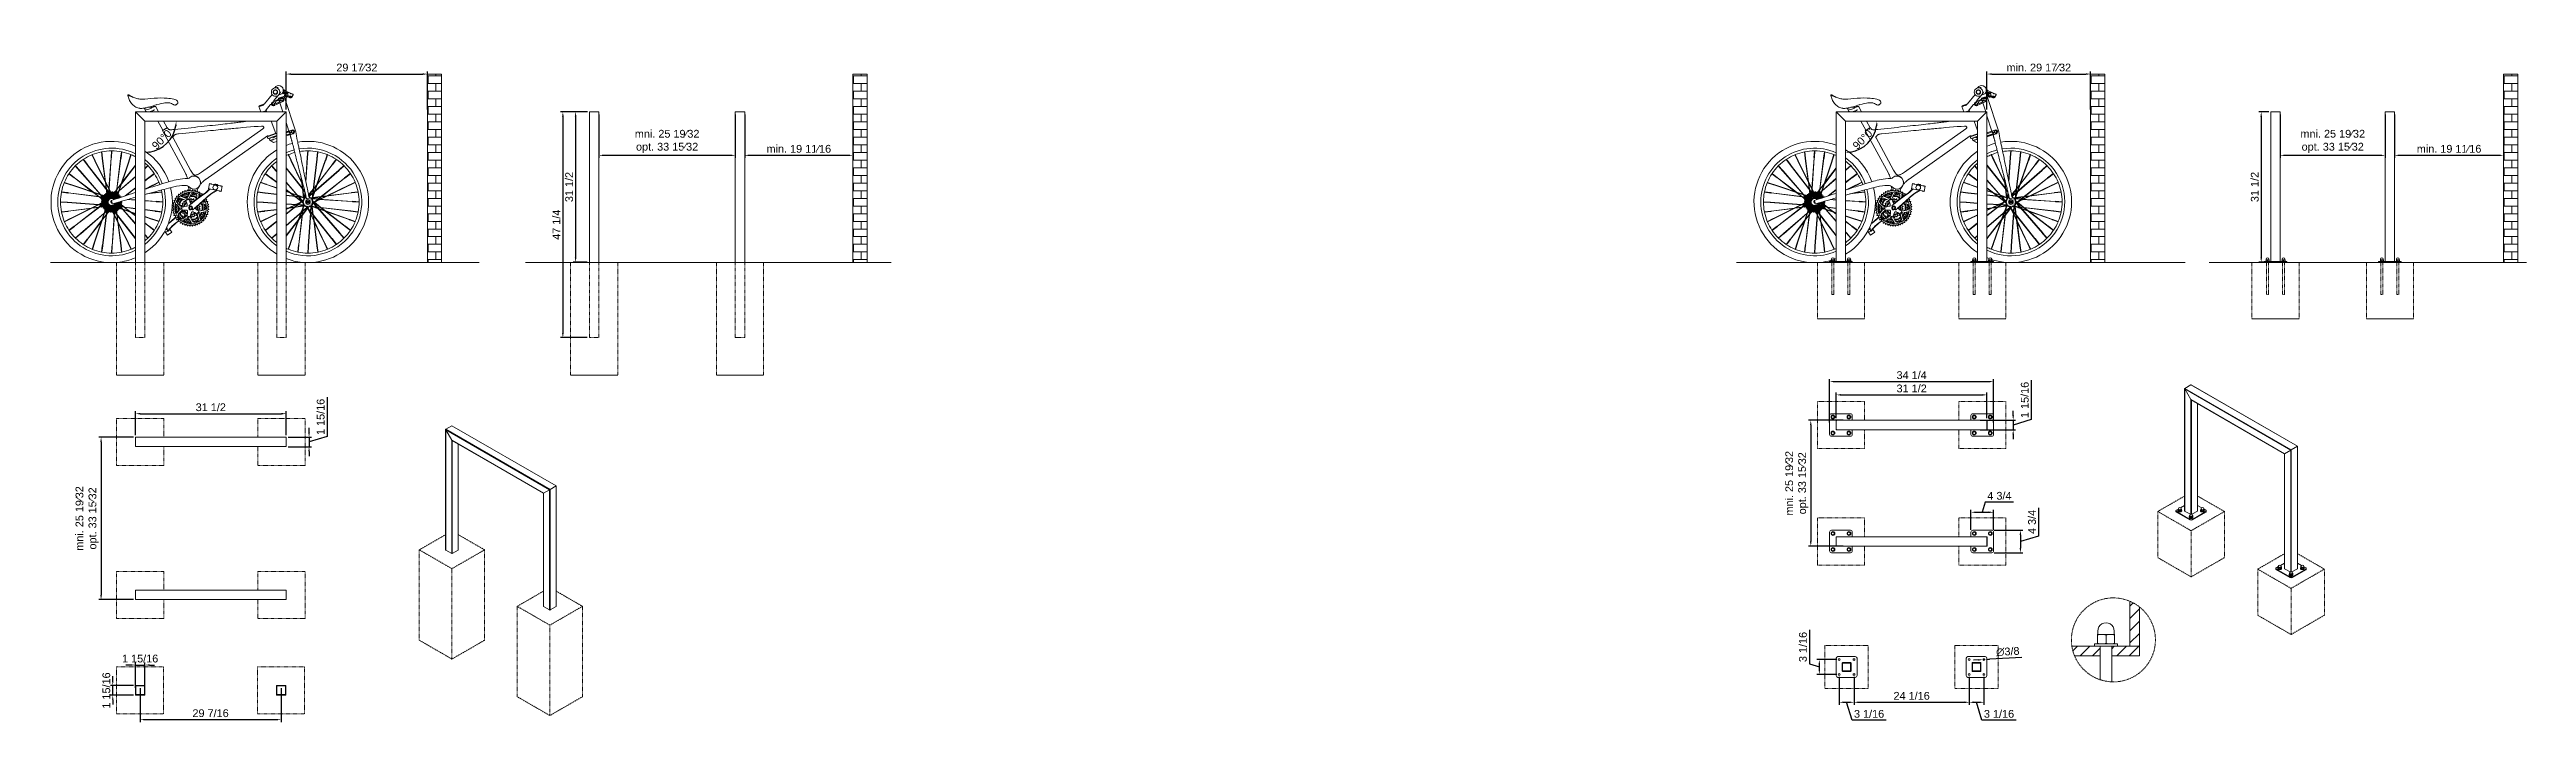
# Model space of a CAD drawing. Header units: inches. Extents: x -9 to 508, y -1 to 141.
import ezdxf

# ---------------------------------------------------------------- set-up
doc = ezdxf.new("R2010")
doc.units = ezdxf.units.IN
doc.header["$PDSIZE"] = -1
doc.linetypes.add('HIDDEN', pattern=[1.905, 1.27, -0.635])
for name, color, linetype, lineweight in [('ZANO_R', 7, 'Continuous', 0), ('ZANO_R_przerywana', 250, 'HIDDEN', 0), ('ZANO_W', 1, 'Continuous', 0)]:
    doc.layers.add(name, color=color, linetype=linetype, lineweight=lineweight)
doc.styles.get("Standard").update_dxf_attribs({"font": 'arial.ttf'})
doc.dimstyles.new('amerykanie', dxfattribs={"dimtxt": 50, "dimasz": 50, "dimexe": 0.5, "dimexo": 0.5, "dimgap": 1, "dimtad": 1, "dimdec": 0, "dimzin": 0, "dimlunit": 5, "dimtxsty": 'Standard', "dimcen": 0.09, "dimclrd": 1, "dimclre": 1, "dimclrt": 1, "dimazin": 0, "dimtfac": 1, "dimtdec": 0, "dimtmove": 0, "dimatfit": 3, "dimfxl": 1, "dimtzin": 0, "dimarcsym": 1})

msp = doc.modelspace()

# ---------------------------------------------------------------- blocks, each defined once
blk = doc.blocks.new('*D387')
at = {"layer": 'Defpoints', "color": 0}
for p in [(417.12, 135.65), (395.46, 127.77), (417.12, 127.77)]:
    blk.add_point(p, dxfattribs=at)
at = {"layer": 'ZANO_W', "color": 1, "lineweight": -2}
for p, q in [((395.46, 128.27), (395.46, 136.15)), ((396.46, 135.65), (416.12, 135.65)), ((417.12, 128.27), (417.12, 136.15))]:
    blk.add_line(p, q, dxfattribs=at)
at = {"layer": 'ZANO_W', "color": 1}
for points in [[(396.46, 135.81), (396.46, 135.48), (395.46, 135.65)], [(416.12, 135.48), (416.12, 135.81), (417.12, 135.65)]]:
    blk.add_solid(points, dxfattribs=at)
at = {"layer": 'ZANO_W', "color": 1, "insert": (406.29, 137.01), "char_height": 1.625, "attachment_point": 5}
blk.add_mtext('min. 29 17⁄32', dxfattribs=at)
blk = doc.blocks.new('*D388')
at = {"layer": 'Defpoints', "color": 0}
for p in [(69.64, 135.65), (40.11, 127.77), (69.64, 127.77)]:
    blk.add_point(p, dxfattribs=at)
at = {"layer": 'ZANO_W', "color": 1, "lineweight": -2}
for p, q in [((40.11, 128.27), (40.11, 136.15)), ((41.11, 135.65), (68.64, 135.65)), ((69.64, 128.27), (69.64, 136.15))]:
    blk.add_line(p, q, dxfattribs=at)
at = {"layer": 'ZANO_W', "color": 1}
for points in [[(41.11, 135.81), (41.11, 135.48), (40.11, 135.65)], [(68.64, 135.48), (68.64, 135.81), (69.64, 135.65)]]:
    blk.add_solid(points, dxfattribs=at)
at = {"layer": 'ZANO_W', "color": 1, "insert": (54.88, 137.01), "char_height": 1.625, "attachment_point": 5}
blk.add_mtext('29 17⁄32', dxfattribs=at)
blk = doc.blocks.new('*D389')
at = {"layer": 'Defpoints', "color": 0}
for p in [(8.69, 59.7), (1.44, 25.74), (8.69, 25.74)]:
    blk.add_point(p, dxfattribs=at)
at = {"layer": 'ZANO_W', "color": 1, "lineweight": -2}
for p, q in [((8.19, 59.7), (0.94, 59.7)), ((1.44, 58.7), (1.44, 26.74)), ((8.19, 25.74), (0.94, 25.74))]:
    blk.add_line(p, q, dxfattribs=at)
at = {"layer": 'ZANO_W', "color": 1}
for points in [[(1.61, 58.7), (1.27, 58.7), (1.44, 59.7)], [(1.27, 26.74), (1.61, 26.74), (1.44, 25.74)]]:
    blk.add_solid(points, dxfattribs=at)
at = {"layer": 'ZANO_W', "color": 1, "insert": (-1.48, 42.72), "char_height": 1.625, "attachment_point": 5, "rotation": 90}
blk.add_mtext('mni. 25 19⁄32\\Popt. 33 15⁄32', dxfattribs=at)
blk = doc.blocks.new('*D390')
at = {"layer": 'Defpoints', "color": 0}
for p in [(365.9, 63.25), (358.65, 36.92), (365.9, 36.92)]:
    blk.add_point(p, dxfattribs=at)
at = {"layer": 'ZANO_W', "color": 1, "lineweight": -2}
for p, q in [((365.4, 63.25), (358.15, 63.25)), ((358.65, 62.25), (358.65, 37.92)), ((365.4, 36.92), (358.15, 36.92))]:
    blk.add_line(p, q, dxfattribs=at)
at = {"layer": 'ZANO_W', "color": 1}
for points in [[(358.81, 62.25), (358.48, 62.25), (358.65, 63.25)], [(358.48, 37.92), (358.81, 37.92), (358.65, 36.92)]]:
    blk.add_solid(points, dxfattribs=at)
at = {"layer": 'ZANO_W', "color": 1, "insert": (355.73, 50.08), "char_height": 1.625, "attachment_point": 5, "rotation": 90}
blk.add_mtext('mni. 25 19⁄32\\Popt. 33 15⁄32', dxfattribs=at)
blk = doc.blocks.new('*D391')
at = {"layer": 'Defpoints', "color": 0}
for p in [(9.6, 7.76), (39.05, 7.76), (39.05, 0.65)]:
    blk.add_point(p, dxfattribs=at)
at = {"layer": 'ZANO_W', "color": 1, "lineweight": -2}
for p, q in [((9.6, 7.26), (9.6, 0.15)), ((39.05, 7.26), (39.05, 0.15)), ((10.6, 0.65), (38.05, 0.65))]:
    blk.add_line(p, q, dxfattribs=at)
at = {"layer": 'ZANO_W', "color": 1}
for points in [[(10.6, 0.81), (10.6, 0.48), (9.6, 0.65)], [(38.05, 0.48), (38.05, 0.81), (39.05, 0.65)]]:
    blk.add_solid(points, dxfattribs=at)
at = {"layer": 'ZANO_W', "color": 1, "insert": (24.32, 1.99), "char_height": 1.625, "attachment_point": 5}
blk.add_mtext('29 7/16', dxfattribs=at)
blk = doc.blocks.new('*D392')
at = {"layer": 'Defpoints', "color": 0}
for p in [(10.58, 12.07), (8.62, 6.78), (10.58, 6.78)]:
    blk.add_point(p, dxfattribs=at)
at = {"layer": 'ZANO_W', "color": 1, "lineweight": -2}
for p, q in [((7.62, 12.07), (6.62, 12.07)), ((8.62, 7.28), (8.62, 12.57)), ((8.62, 12.07), (10.58, 12.07)), ((10.58, 7.28), (10.58, 12.57)), ((11.58, 12.07), (12.58, 12.07))]:
    blk.add_line(p, q, dxfattribs=at)
at = {"layer": 'ZANO_W', "color": 1}
for points in [[(7.62, 11.91), (7.62, 12.24), (8.62, 12.07)], [(11.58, 12.24), (11.58, 11.91), (10.58, 12.07)]]:
    blk.add_solid(points, dxfattribs=at)
at = {"layer": 'ZANO_W', "color": 1, "insert": (9.6, 13.41), "char_height": 1.625, "attachment_point": 5}
blk.add_mtext('1 15/16', dxfattribs=at)
blk = doc.blocks.new('*D393')
at = {"layer": 'Defpoints', "color": 0}
for p in [(3.88, 7.76), (8.69, 7.76), (8.69, 5.8)]:
    blk.add_point(p, dxfattribs=at)
at = {"layer": 'ZANO_W', "color": 1, "lineweight": -2}
for p, q in [((8.19, 7.76), (3.38, 7.76)), ((8.19, 5.8), (3.38, 5.8)), ((3.88, 8.76), (3.88, 9.76)), ((3.88, 5.8), (3.88, 7.76)), ((3.88, 4.8), (3.88, 3.8))]:
    blk.add_line(p, q, dxfattribs=at)
at = {"layer": 'ZANO_W', "color": 1}
for points in [[(3.71, 8.76), (4.04, 8.76), (3.88, 7.76)], [(4.04, 4.8), (3.71, 4.8), (3.88, 5.8)]]:
    blk.add_solid(points, dxfattribs=at)
at = {"layer": 'ZANO_W', "color": 1, "insert": (2.54, 6.74), "char_height": 1.625, "attachment_point": 5, "rotation": 90}
blk.add_mtext('1 15/16', dxfattribs=at)
blk = doc.blocks.new('*D394')
at = {"layer": 'Defpoints', "color": 0}
for p in [(40.11, 64.63), (8.62, 59.62), (40.11, 59.62)]:
    blk.add_point(p, dxfattribs=at)
at = {"layer": 'ZANO_W', "color": 1, "lineweight": -2}
for p, q in [((8.62, 60.12), (8.62, 65.13)), ((9.62, 64.63), (39.11, 64.63)), ((40.11, 60.12), (40.11, 65.13))]:
    blk.add_line(p, q, dxfattribs=at)
at = {"layer": 'ZANO_W', "color": 1}
for points in [[(9.62, 64.79), (9.62, 64.46), (8.62, 64.63)], [(39.11, 64.46), (39.11, 64.79), (40.11, 64.63)]]:
    blk.add_solid(points, dxfattribs=at)
at = {"layer": 'ZANO_W', "color": 1, "insert": (24.36, 65.97), "char_height": 1.625, "attachment_point": 5}
blk.add_mtext('31 1/2', dxfattribs=at)
blk = doc.blocks.new('*D395')
at = {"layer": 'Defpoints', "color": 0}
for p in [(40.03, 59.7), (40.03, 57.73), (44.89, 57.73)]:
    blk.add_point(p, dxfattribs=at)
at = {"layer": 'ZANO_W', "color": 1, "lineweight": -2}
for p, q in [((48.66, 68.07), (48.66, 59.85)), ((40.53, 59.7), (45.39, 59.7)), ((40.53, 57.73), (45.39, 57.73)), ((44.89, 60.7), (44.89, 61.7)), ((48.66, 59.85), (44.89, 58.72)), ((44.89, 59.7), (44.89, 57.73)), ((44.89, 56.73), (44.89, 55.73))]:
    blk.add_line(p, q, dxfattribs=at)
at = {"layer": 'ZANO_W', "color": 1}
for points in [[(44.72, 60.7), (45.06, 60.7), (44.89, 59.7)], [(45.06, 56.73), (44.72, 56.73), (44.89, 57.73)]]:
    blk.add_solid(points, dxfattribs=at)
at = {"layer": 'ZANO_W', "color": 1, "insert": (47.32, 63.96), "char_height": 1.625, "attachment_point": 5, "rotation": 90}
blk.add_mtext('1 15/16', dxfattribs=at)
blk = doc.blocks.new('*D396')
at = {"layer": 'Defpoints', "color": 0}
for p in [(105.45, 127.69), (133.95, 127.69), (105.45, 118.65)]:
    blk.add_point(p, dxfattribs=at)
at = {"layer": 'ZANO_W', "color": 1, "lineweight": -2}
for p, q in [((105.45, 127.19), (105.45, 118.15)), ((133.95, 127.19), (133.95, 118.15)), ((132.95, 118.65), (106.45, 118.65))]:
    blk.add_line(p, q, dxfattribs=at)
at = {"layer": 'ZANO_W', "color": 1}
for points in [[(106.45, 118.82), (106.45, 118.49), (105.45, 118.65)], [(132.95, 118.49), (132.95, 118.82), (133.95, 118.65)]]:
    blk.add_solid(points, dxfattribs=at)
at = {"layer": 'ZANO_W', "color": 1, "insert": (119.7, 121.57), "char_height": 1.625, "attachment_point": 5}
blk.add_mtext('mni. 25 19⁄32\\Popt. 33 15⁄32', dxfattribs=at)
blk = doc.blocks.new('*D397')
at = {"layer": 'Defpoints', "color": 0}
for p in [(135.92, 127.69), (158.52, 127.69), (135.92, 118.65)]:
    blk.add_point(p, dxfattribs=at)
at = {"layer": 'ZANO_W', "color": 1, "lineweight": -2}
for p, q in [((135.92, 127.19), (135.92, 118.15)), ((158.52, 127.19), (158.52, 118.15)), ((157.52, 118.65), (136.92, 118.65))]:
    blk.add_line(p, q, dxfattribs=at)
at = {"layer": 'ZANO_W', "color": 1}
for points in [[(136.92, 118.82), (136.92, 118.49), (135.92, 118.65)], [(157.52, 118.49), (157.52, 118.82), (158.52, 118.65)]]:
    blk.add_solid(points, dxfattribs=at)
at = {"layer": 'ZANO_W', "color": 1, "insert": (147.22, 120.01), "char_height": 1.625, "attachment_point": 5}
blk.add_mtext('min. 19 11⁄16', dxfattribs=at)
blk = doc.blocks.new('*D398')
at = {"layer": 'Defpoints', "color": 0}
for p in [(103.56, 127.77), (100.58, 96.28), (103.48, 96.28)]:
    blk.add_point(p, dxfattribs=at)
at = {"layer": 'ZANO_W', "color": 1, "lineweight": -2}
for p, q in [((103.06, 127.77), (100.08, 127.77)), ((100.58, 126.77), (100.58, 97.28)), ((102.98, 96.28), (100.08, 96.28))]:
    blk.add_line(p, q, dxfattribs=at)
at = {"layer": 'ZANO_W', "color": 1}
for points in [[(100.75, 126.77), (100.41, 126.77), (100.58, 127.77)], [(100.41, 97.28), (100.75, 97.28), (100.58, 96.28)]]:
    blk.add_solid(points, dxfattribs=at)
at = {"layer": 'ZANO_W', "color": 1, "insert": (99.24, 112.03), "char_height": 1.625, "attachment_point": 5, "rotation": 90}
blk.add_mtext('31 1/2', dxfattribs=at)
blk = doc.blocks.new('*D399')
at = {"layer": 'Defpoints', "color": 0}
for p in [(103.56, 127.77), (97.92, 80.53), (103.48, 80.53)]:
    blk.add_point(p, dxfattribs=at)
at = {"layer": 'ZANO_W', "color": 1, "lineweight": -2}
for p, q in [((103.06, 127.77), (97.42, 127.77)), ((97.92, 126.77), (97.92, 81.53)), ((102.98, 80.53), (97.42, 80.53))]:
    blk.add_line(p, q, dxfattribs=at)
at = {"layer": 'ZANO_W', "color": 1}
for points in [[(98.09, 126.77), (97.75, 126.77), (97.92, 127.77)], [(97.75, 81.53), (98.09, 81.53), (97.92, 80.53)]]:
    blk.add_solid(points, dxfattribs=at)
at = {"layer": 'ZANO_W', "color": 1, "insert": (96.58, 104.15), "char_height": 1.625, "attachment_point": 5, "rotation": 90}
blk.add_mtext('47 1/4', dxfattribs=at)
blk = doc.blocks.new('*D400')
at = {"layer": 'Defpoints', "color": 0}
for p in [(456.73, 127.69), (478.66, 127.69), (456.73, 118.65)]:
    blk.add_point(p, dxfattribs=at)
at = {"layer": 'ZANO_W', "color": 1, "lineweight": -2}
for p, q in [((456.73, 127.19), (456.73, 118.15)), ((478.66, 127.19), (478.66, 118.15)), ((477.66, 118.65), (457.73, 118.65))]:
    blk.add_line(p, q, dxfattribs=at)
at = {"layer": 'ZANO_W', "color": 1}
for points in [[(457.73, 118.82), (457.73, 118.49), (456.73, 118.65)], [(477.66, 118.49), (477.66, 118.82), (478.66, 118.65)]]:
    blk.add_solid(points, dxfattribs=at)
at = {"layer": 'ZANO_W', "color": 1, "insert": (467.7, 121.57), "char_height": 1.625, "attachment_point": 5}
blk.add_mtext('mni. 25 19⁄32\\Popt. 33 15⁄32', dxfattribs=at)
blk = doc.blocks.new('*D401')
at = {"layer": 'Defpoints', "color": 0}
for p in [(480.63, 127.69), (503.39, 127.69), (480.63, 118.65)]:
    blk.add_point(p, dxfattribs=at)
at = {"layer": 'ZANO_W', "color": 1, "lineweight": -2}
for p, q in [((480.63, 127.19), (480.63, 118.15)), ((503.39, 127.19), (503.39, 118.15)), ((502.39, 118.65), (481.63, 118.65))]:
    blk.add_line(p, q, dxfattribs=at)
at = {"layer": 'ZANO_W', "color": 1}
for points in [[(481.63, 118.82), (481.63, 118.49), (480.63, 118.65)], [(502.39, 118.49), (502.39, 118.82), (503.39, 118.65)]]:
    blk.add_solid(points, dxfattribs=at)
at = {"layer": 'ZANO_W', "color": 1, "insert": (492.01, 120.01), "char_height": 1.625, "attachment_point": 5}
blk.add_mtext('min. 19 11⁄16', dxfattribs=at)
blk = doc.blocks.new('*D402')
at = {"layer": 'Defpoints', "color": 0}
for p in [(454.84, 127.77), (452.76, 96.28), (454.84, 96.28)]:
    blk.add_point(p, dxfattribs=at)
at = {"layer": 'ZANO_W', "color": 1, "lineweight": -2}
for p, q in [((454.34, 127.77), (452.26, 127.77)), ((452.76, 126.77), (452.76, 97.28)), ((454.34, 96.28), (452.26, 96.28))]:
    blk.add_line(p, q, dxfattribs=at)
at = {"layer": 'ZANO_W', "color": 1}
for points in [[(452.92, 126.77), (452.59, 126.77), (452.76, 127.77)], [(452.59, 97.28), (452.92, 97.28), (452.76, 96.28)]]:
    blk.add_solid(points, dxfattribs=at)
at = {"layer": 'ZANO_W', "color": 1, "insert": (451.42, 112.03), "char_height": 1.625, "attachment_point": 5, "rotation": 90}
blk.add_mtext('31 1/2', dxfattribs=at)
blk = doc.blocks.new('*D403')
at = {"layer": 'Defpoints', "color": 0}
for p in [(393.53, 63.25), (393.53, 61.28), (400.94, 61.28)]:
    blk.add_point(p, dxfattribs=at)
at = {"layer": 'ZANO_W', "color": 1, "lineweight": -2}
for p, q in [((404.71, 71.62), (404.71, 63.39)), ((394.03, 63.25), (401.44, 63.25)), ((400.94, 64.25), (400.94, 65.25)), ((404.71, 63.39), (400.94, 62.26)), ((400.94, 63.25), (400.94, 61.28)), ((394.03, 61.28), (401.44, 61.28)), ((400.94, 60.28), (400.94, 59.28))]:
    blk.add_line(p, q, dxfattribs=at)
at = {"layer": 'ZANO_W', "color": 1}
for points in [[(400.77, 64.25), (401.1, 64.25), (400.94, 63.25)], [(401.1, 60.28), (400.77, 60.28), (400.94, 61.28)]]:
    blk.add_solid(points, dxfattribs=at)
at = {"layer": 'ZANO_W', "color": 1, "insert": (403.37, 67.51), "char_height": 1.625, "attachment_point": 5, "rotation": 90}
blk.add_mtext('1 15/16', dxfattribs=at)
blk = doc.blocks.new('*D404')
at = {"layer": 'Defpoints', "color": 0}
for p in [(395.46, 68.56), (363.97, 63.17), (395.46, 63.17)]:
    blk.add_point(p, dxfattribs=at)
at = {"layer": 'ZANO_W', "color": 1, "lineweight": -2}
for p, q in [((363.97, 63.67), (363.97, 69.06)), ((364.97, 68.56), (394.46, 68.56)), ((395.46, 63.67), (395.46, 69.06))]:
    blk.add_line(p, q, dxfattribs=at)
at = {"layer": 'ZANO_W', "color": 1}
for points in [[(364.97, 68.73), (364.97, 68.39), (363.97, 68.56)], [(394.46, 68.39), (394.46, 68.73), (395.46, 68.56)]]:
    blk.add_solid(points, dxfattribs=at)
at = {"layer": 'ZANO_W', "color": 1, "insert": (379.72, 69.9), "char_height": 1.625, "attachment_point": 5}
blk.add_mtext('31 1/2', dxfattribs=at)
blk = doc.blocks.new('*D405')
at = {"layer": 'Defpoints', "color": 0}
for p in [(396.84, 71.34), (362.59, 62.26), (396.84, 62.26)]:
    blk.add_point(p, dxfattribs=at)
at = {"layer": 'ZANO_W', "color": 1, "lineweight": -2}
for p, q in [((362.59, 62.76), (362.59, 71.84)), ((363.59, 71.34), (395.84, 71.34)), ((396.84, 62.76), (396.84, 71.84))]:
    blk.add_line(p, q, dxfattribs=at)
at = {"layer": 'ZANO_W', "color": 1}
for points in [[(363.59, 71.5), (363.59, 71.17), (362.59, 71.34)], [(395.84, 71.17), (395.84, 71.5), (396.84, 71.34)]]:
    blk.add_solid(points, dxfattribs=at)
at = {"layer": 'ZANO_W', "color": 1, "insert": (379.72, 72.68), "char_height": 1.625, "attachment_point": 5}
blk.add_mtext('34 1/4', dxfattribs=at)
blk = doc.blocks.new('*D406')
at = {"layer": 'Defpoints', "color": 0}
for p in [(364.6, 10.12), (367.68, 10.12), (367.68, 4.28)]:
    blk.add_point(p, dxfattribs=at)
at = {"layer": 'ZANO_W', "color": 1, "lineweight": -2}
for p, q in [((364.6, 9.62), (364.6, 3.78)), ((367.68, 9.62), (367.68, 3.78)), ((365.6, 4.28), (366.68, 4.28)), ((367.27, 0.51), (366.14, 4.28)), ((374.38, 0.51), (367.27, 0.51))]:
    blk.add_line(p, q, dxfattribs=at)
at = {"layer": 'ZANO_W', "color": 1}
for points in [[(365.6, 4.45), (365.6, 4.11), (364.6, 4.28)], [(366.68, 4.11), (366.68, 4.45), (367.68, 4.28)]]:
    blk.add_solid(points, dxfattribs=at)
at = {"layer": 'ZANO_W', "color": 1, "insert": (370.83, 1.85), "char_height": 1.625, "attachment_point": 5}
blk.add_mtext('3 1/16', dxfattribs=at)
blk = doc.blocks.new('*D407')
at = {"layer": 'Defpoints', "color": 0}
for p in [(367.68, 10.12), (391.75, 10.12), (391.75, 4.28)]:
    blk.add_point(p, dxfattribs=at)
at = {"layer": 'ZANO_W', "color": 1, "lineweight": -2}
for p, q in [((367.68, 9.62), (367.68, 3.78)), ((391.75, 9.62), (391.75, 3.78)), ((368.68, 4.28), (390.75, 4.28))]:
    blk.add_line(p, q, dxfattribs=at)
at = {"layer": 'ZANO_W', "color": 1}
for points in [[(368.68, 4.45), (368.68, 4.11), (367.68, 4.28)], [(390.75, 4.11), (390.75, 4.45), (391.75, 4.28)]]:
    blk.add_solid(points, dxfattribs=at)
at = {"layer": 'ZANO_W', "color": 1, "insert": (379.72, 5.62), "char_height": 1.625, "attachment_point": 5}
blk.add_mtext('24 1/16', dxfattribs=at)
blk = doc.blocks.new('*D408')
at = {"layer": 'Defpoints', "color": 0}
for p in [(391.75, 10.12), (394.83, 10.12), (394.83, 4.28)]:
    blk.add_point(p, dxfattribs=at)
at = {"layer": 'ZANO_W', "color": 1, "lineweight": -2}
for p, q in [((391.75, 9.62), (391.75, 3.78)), ((394.83, 9.62), (394.83, 3.78)), ((392.75, 4.28), (393.83, 4.28)), ((394.42, 0.51), (393.29, 4.28)), ((401.53, 0.51), (394.42, 0.51))]:
    blk.add_line(p, q, dxfattribs=at)
at = {"layer": 'ZANO_W', "color": 1}
for points in [[(392.75, 4.45), (392.75, 4.11), (391.75, 4.28)], [(393.83, 4.11), (393.83, 4.45), (394.83, 4.28)]]:
    blk.add_solid(points, dxfattribs=at)
at = {"layer": 'ZANO_W', "color": 1, "insert": (397.98, 1.85), "char_height": 1.625, "attachment_point": 5}
blk.add_mtext('3 1/16', dxfattribs=at)
blk = doc.blocks.new('*D409')
at = {"layer": 'Defpoints', "color": 0}
for p in [(360.44, 13.2), (364.6, 13.2), (364.6, 10.12)]:
    blk.add_point(p, dxfattribs=at)
at = {"layer": 'ZANO_W', "color": 1, "lineweight": -2}
for p, q in [((358.35, 19.4), (358.35, 12.29)), ((358.35, 12.29), (360.44, 11.66)), ((364.1, 13.2), (359.94, 13.2)), ((360.44, 11.12), (360.44, 12.2)), ((364.1, 10.12), (359.94, 10.12))]:
    blk.add_line(p, q, dxfattribs=at)
at = {"layer": 'ZANO_W', "color": 1}
for points in [[(360.6, 12.2), (360.27, 12.2), (360.44, 13.2)], [(360.27, 11.12), (360.6, 11.12), (360.44, 10.12)]]:
    blk.add_solid(points, dxfattribs=at)
at = {"layer": 'ZANO_W', "color": 1, "insert": (357.01, 15.84), "char_height": 1.625, "attachment_point": 5, "rotation": 90}
blk.add_mtext('3 1/16', dxfattribs=at)
blk = doc.blocks.new('*D410')
at = {"layer": 'Defpoints', "color": 0}
for p in [(396.84, 44.01), (392.12, 39.87), (396.84, 39.87)]:
    blk.add_point(p, dxfattribs=at)
at = {"layer": 'ZANO_W', "color": 1, "lineweight": -2}
for p, q in [((392.12, 40.37), (392.12, 44.51)), ((393.12, 44.01), (395.84, 44.01)), ((395.11, 46.11), (394.48, 44.01)), ((401.02, 46.11), (395.11, 46.11)), ((396.84, 40.37), (396.84, 44.51))]:
    blk.add_line(p, q, dxfattribs=at)
at = {"layer": 'ZANO_W', "color": 1}
for points in [[(393.12, 44.18), (393.12, 43.85), (392.12, 44.01)], [(395.84, 43.85), (395.84, 44.18), (396.84, 44.01)]]:
    blk.add_solid(points, dxfattribs=at)
at = {"layer": 'ZANO_W', "color": 1, "insert": (398.06, 47.45), "char_height": 1.625, "attachment_point": 5}
blk.add_mtext('4 3/4', dxfattribs=at)
blk = doc.blocks.new('*D411')
at = {"layer": 'Defpoints', "color": 0}
for p in [(396.45, 40.27), (396.45, 35.54), (402.45, 35.54)]:
    blk.add_point(p, dxfattribs=at)
at = {"layer": 'ZANO_W', "color": 1, "lineweight": -2}
for p, q in [((406.22, 44.95), (406.22, 39.04)), ((396.95, 40.27), (402.95, 40.27)), ((402.45, 39.27), (402.45, 36.54)), ((406.22, 39.04), (402.45, 37.9)), ((396.95, 35.54), (402.95, 35.54))]:
    blk.add_line(p, q, dxfattribs=at)
at = {"layer": 'ZANO_W', "color": 1}
for points in [[(402.61, 39.27), (402.28, 39.27), (402.45, 40.27)], [(402.28, 36.54), (402.61, 36.54), (402.45, 35.54)]]:
    blk.add_solid(points, dxfattribs=at)
at = {"layer": 'ZANO_W', "color": 1, "insert": (404.88, 41.99), "char_height": 1.625, "attachment_point": 5, "rotation": 90}
blk.add_mtext('4 3/4', dxfattribs=at)
blk = doc.blocks.new('*D412')
at = {"layer": 'Defpoints', "color": 0}
for p in [(394.63, 13.19), (395.03, 13.21)]:
    blk.add_point(p, dxfattribs=at)
at = {"layer": 'ZANO_W', "color": 1, "lineweight": -2}
for p, q in [((393.63, 13.13), (392.63, 13.07)), ((394.63, 13.19), (395.03, 13.21)), ((402.75, 13.65), (396.03, 13.27))]:
    blk.add_line(p, q, dxfattribs=at)
at = {"layer": 'ZANO_W', "color": 1}
for points in [[(393.64, 12.97), (393.62, 13.3), (394.63, 13.19)], [(396.02, 13.43), (396.04, 13.1), (395.03, 13.21)]]:
    blk.add_solid(points, dxfattribs=at)
at = {"layer": 'ZANO_W', "color": 1, "insert": (399.81, 14.86), "char_height": 1.625, "attachment_point": 5, "rotation": 3.2658}
blk.add_mtext('∅3/8', dxfattribs=at)
blk = doc.blocks.new('*D414')
at = {"layer": 'Defpoints', "color": 0}
for p in [(365.94, 125.81), (365.94, 125.81), (393.49, 125.81), (369.21, 120.14), (365.94, 96.44)]:
    blk.add_point(p, dxfattribs=at)
at = {"layer": 'ZANO_W', "color": 1, "lineweight": -2}
blk.add_arc((365.94, 125.81), 6.54, 278.7629, 351.2371, dxfattribs=at)
at = {"layer": 'ZANO_W', "color": 1}
for points in [[(372.57, 124.8), (372.24, 124.82), (372.48, 125.81)], [(366.92, 119.5), (366.95, 119.17), (365.94, 119.26)]]:
    blk.add_solid(points, dxfattribs=at)
at = {"layer": 'ZANO_W', "color": 1, "insert": (369.62, 122.12), "char_height": 1.625, "attachment_point": 5, "rotation": 45}
blk.add_mtext("90%%d0'", dxfattribs=at)
blk = doc.blocks.new('*D415')
at = {"layer": 'Defpoints', "color": 0}
for p in [(10.58, 125.81), (10.58, 125.81), (38.14, 125.81), (13.86, 120.14), (10.58, 96.44)]:
    blk.add_point(p, dxfattribs=at)
at = {"layer": 'ZANO_W', "color": 1, "lineweight": -2}
blk.add_arc((10.58, 125.81), 6.54, 278.7629, 351.2371, dxfattribs=at)
at = {"layer": 'ZANO_W', "color": 1}
for points in [[(17.22, 124.8), (16.89, 124.82), (17.13, 125.81)], [(11.57, 119.5), (11.59, 119.17), (10.58, 119.26)]]:
    blk.add_solid(points, dxfattribs=at)
at = {"layer": 'ZANO_W', "color": 1, "insert": (14.26, 122.12), "char_height": 1.625, "attachment_point": 5, "rotation": 45}
blk.add_mtext("90%%d0'", dxfattribs=at)

# ---------------------------------------------------------------- dimensions: what is measured, and where the dimension line sits
at = {"layer": 'ZANO_W'}
for base, p1, p2, text, picture, middle in [((417.1165, 135.64767), (395.463, 127.77367), (417.1165, 127.77367), 'min. 29 17⁄32', '*D387', (406.28975, 137.00562)), ((69.63896, 135.64767), (40.11146, 127.77367), (69.63896, 127.77367), '29 17⁄32', '*D388', (54.87521, 137.00562)), ((105.44916, 118.6518), (133.95258, 127.69493), (105.44916, 127.69493), 'mni. 25 19⁄32\\Popt. 33 15⁄32', '*D396', (119.70087, 121.57175)), ((456.73245, 118.6518), (478.65781, 127.69493), (456.73245, 127.69493), 'mni. 25 19⁄32\\Popt. 33 15⁄32', '*D400', (467.69513, 121.57175)), ((135.92108, 118.6518), (158.52057, 127.69493), (135.92108, 127.69493), 'min. 19 11⁄16', '*D397', (147.22083, 120.00975)), ((480.62631, 118.6518), (503.3908, 127.69493), (480.62631, 127.69493), 'min. 19 11⁄16', '*D401', (492.00856, 120.00975))]:
    dim = msp.add_linear_dim(base=base, p1=p1, p2=p2, text=text, dimstyle='amerykanie', override={"dimtxt": 1.625, "dimasz": 1, "dimgap": 0.5, "dimdec": 4, "dimtxsty": 'Standard', "dimaunit": 1, "dimadec": 1, "dimtdec": 4, "dimtmove": 1, "dimfrac": 2}, dxfattribs=at)
    dim.commit()
    dim.dimension.update_dxf_attribs({"geometry": picture, "text_midpoint": middle})
for base, line1, line2, picture, middle in [((13.85638, 120.13718), ((10.58396, 125.80517), (10.58396, 96.43515)), ((10.58396, 125.80517), (38.14296, 125.80517)), '*D415', (14.26419, 122.12495)), ((369.20792, 120.13718), ((365.9355, 125.80517), (365.9355, 96.43515)), ((365.9355, 125.80517), (393.4945, 125.80517)), '*D414', (369.61573, 122.12495))]:
    dim = msp.add_angular_dim_2l(base=base, line1=line1, line2=line2, dimstyle='amerykanie', override={"dimtxt": 1.625, "dimasz": 1, "dimgap": 0.5, "dimdec": 4, "dimaunit": 1, "dimadec": 1, "dimtdec": 4, "dimtmove": 1, "dimfrac": 2}, dxfattribs=at)
    dim.commit()
    dim.dimension.update_dxf_attribs({"geometry": picture, "text_midpoint": middle})
for base, p1, p2, picture, middle in [((97.92164, 80.52967), (103.5594, 127.77367), (103.48066, 80.52967), '*D399', (96.58143, 104.15167)), ((100.57842, 96.27767), (103.5594, 127.77367), (103.48066, 96.27767), '*D398', (99.23766, 112.02567)), ((452.75777, 96.27767), (454.84269, 127.77367), (454.84269, 96.27767), '*D402', (451.417, 112.02567)), ((44.89121, 57.73359), (40.03272, 59.70209), (40.03272, 57.73359), '*D395', (47.32163, 60.34903)), ((400.93661, 61.27864), (393.53104, 63.24714), (393.53104, 61.27864), '*D403', (403.36703, 63.89408)), ((402.44521, 35.54247), (396.44725, 40.26687), (396.44725, 35.54247), '*D411', (404.87674, 39.53636)), ((360.43749, 13.19998), (364.60054, 10.12278), (364.60054, 13.19998), '*D409', (357.00596, 12.78861))]:
    dim = msp.add_linear_dim(base=base, p1=p1, p2=p2, angle=90, dimstyle='amerykanie', override={"dimtxt": 1.625, "dimasz": 1, "dimgap": 0.5, "dimdec": 4, "dimaunit": 1, "dimadec": 1, "dimtdec": 4, "dimtmove": 1, "dimfrac": 2}, dxfattribs=at)
    dim.commit()
    dim.dimension.update_dxf_attribs({"geometry": picture, "text_midpoint": middle})
for base, p1, p2, picture, middle in [((396.84095, 71.33597), (362.58905, 62.26289), (396.84095, 62.26289), '*D405', (379.715, 72.67673)), ((40.11146, 64.62722), (8.61546, 59.62335), (40.11146, 59.62335), '*D394', (24.36346, 65.96799)), ((395.463, 68.55907), (363.96702, 63.17018), (395.463, 63.1684), '*D404', (379.71501, 69.89984)), ((396.84095, 44.01446), (392.11655, 39.87317), (396.84095, 39.87317), '*D410', (395.60598, 47.44599)), ((39.05093, 0.64549), (9.59725, 7.76439), (39.05093, 7.76439), '*D391', (24.32409, 1.9857)), ((367.67774, 4.27843), (364.60054, 10.12278), (367.67774, 10.12278), '*D406', (367.77083, 1.8469)), ((391.75226, 4.27843), (367.67774, 10.12278), (391.75226, 10.12278), '*D407', (379.715, 5.61864)), ((394.82946, 4.27843), (391.75226, 10.12278), (394.82946, 10.12278), '*D408', (394.92255, 1.8469))]:
    dim = msp.add_linear_dim(base=base, p1=p1, p2=p2, dimstyle='amerykanie', override={"dimtxt": 1.625, "dimasz": 1, "dimgap": 0.5, "dimdec": 4, "dimaunit": 1, "dimadec": 1, "dimtdec": 4, "dimtmove": 1, "dimfrac": 2}, dxfattribs=at)
    dim.commit()
    dim.dimension.update_dxf_attribs({"geometry": picture, "text_midpoint": middle})
for base, p1, p2, picture, middle in [((358.64612, 36.92042), (365.89896, 63.24714), (365.89896, 36.92042), '*D390', (355.72617, 50.08378)), ((1.44136, 25.73889), (8.6942, 59.70209), (8.6942, 25.73889), '*D389', (-1.47859, 42.72049))]:
    dim = msp.add_linear_dim(base=base, p1=p1, p2=p2, angle=90, text='mni. 25 19⁄32\\Popt. 33 15⁄32', dimstyle='amerykanie', override={"dimtxt": 1.625, "dimasz": 1, "dimgap": 0.5, "dimdec": 4, "dimtxsty": 'Standard', "dimaunit": 1, "dimadec": 1, "dimtdec": 4, "dimtmove": 1, "dimfrac": 2}, dxfattribs=at)
    dim.commit()
    dim.dimension.update_dxf_attribs({"geometry": picture, "text_midpoint": middle})
dim = msp.add_linear_dim(base=(10.57904, 12.07319), p1=(8.61546, 6.78261), p2=(10.57904, 6.78261), dimstyle='amerykanie', override={"dimtxt": 1.625, "dimasz": 1, "dimgap": 0.5, "dimdec": 4, "dimaunit": 1, "dimadec": 1, "dimtdec": 4, "dimtmove": 1, "dimfrac": 2}, dxfattribs=at)
dim.commit()
dim.dimension.update_dxf_attribs({"geometry": '*D392', "text_midpoint": (9.59725, 12.07319), "dimtype": 160})
dim = msp.add_diameter_dim_2p(p1=(394.63067, 13.18863), p2=(395.02825, 13.21132), dimstyle='amerykanie', override={"dimtxt": 1.625, "dimasz": 1, "dimgap": 0.5, "dimdec": 4, "dimaunit": 1, "dimadec": 1, "dimtdec": 4, "dimtmove": 1, "dimfrac": 2}, dxfattribs=at)
dim.commit()
dim.dimension.update_dxf_attribs({"geometry": '*D412', "text_midpoint": (399.80691, 14.86136)})
dim = msp.add_linear_dim(base=(3.8762, 7.76439), p1=(8.69401, 5.80082), p2=(8.69401, 7.76439), angle=90, dimstyle='amerykanie', override={"dimtxt": 1.625, "dimasz": 1, "dimgap": 0.5, "dimdec": 4, "dimaunit": 1, "dimadec": 1, "dimtdec": 4, "dimtmove": 1, "dimfrac": 2}, dxfattribs=at)
dim.commit()
dim.dimension.update_dxf_attribs({"geometry": '*D393', "text_midpoint": (3.8762, 6.74313), "dimtype": 160})

# ---------------------------------------------------------------- hatches: boundary and pattern name
at = {"layer": 'ZANO_R', "ltscale": 10, "transparency": 33554559}
h = msp.add_hatch(dxfattribs=at)
h.set_pattern_fill('AR-B816', scale=0.007874)
h.set_pattern_definition([(0, (-375.0214, 120.8462), (0, 1.599997), []), (90, (-375.0214, 120.8462), (-1.599997, 1.599997), [1.599997, -1.599997])])
h.paths.add_polyline_path([(69.63896, 135.64767), (69.63896, 96.27767), (72.59171, 96.27767), (72.59171, 135.64767)])
at = {"layer": 'ZANO_R', "ltscale": 10, "transparency": 33554602}
h = msp.add_hatch(dxfattribs=at)
h.set_pattern_fill('AR-B816', scale=0.007874)
h.set_pattern_definition([(0, (-286.1398, 120.8462), (0, 1.599997), []), (90, (-286.1398, 120.8462), (-1.599997, 1.599997), [1.599997, -1.599997])])
h.paths.add_polyline_path([(158.52057, 135.64767), (158.52057, 96.27767), (161.47332, 96.27767), (161.47332, 135.64767)])
h = msp.add_hatch(dxfattribs=at)
h.set_pattern_fill('AR-B816', color=256, scale=0.007874)
h.set_pattern_definition([(0, (-27.5438, 120.8462), (0, 1.599997), []), (90, (-27.5438, 120.8462), (-1.599997, 1.599997), [1.599997, -1.599997])])
h.paths.add_polyline_path([(417.1165, 135.64767), (417.1165, 96.27767), (420.06925, 96.27767), (420.06925, 135.64767)])
h = msp.add_hatch(dxfattribs=at)
h.set_pattern_fill('AR-B816', color=256, scale=0.007874)
h.set_pattern_definition([(0, (58.7305, 120.8462), (0, 1.599997), []), (90, (58.7305, 120.8462), (-1.599997, 1.599997), [1.599997, -1.599997])])
h.paths.add_polyline_path([(503.3908, 135.64767), (503.3908, 96.27767), (506.34355, 96.27767), (506.34355, 135.64767)])

# ---------------------------------------------------------------- linework, layer by layer
at = {"layer": 'ZANO_R'}
for p, q in [((69.63896, 96.27767), (69.63896, 135.64767)), ((69.63896, 135.64767), (72.59171, 135.64767)), ((72.59171, 135.64767), (72.59171, 96.27767)), ((158.52057, 96.27767), (158.52057, 135.64767)), ((158.52057, 135.64767), (161.47332, 135.64767)), ((161.47332, 135.64767), (161.47332, 96.27767)), ((417.1165, 96.27767), (417.1165, 135.64767)), ((417.1165, 135.64767), (420.06925, 135.64767)), ((420.06925, 135.64767), (420.06925, 96.27767)), ((503.3908, 96.27767), (503.3908, 135.64767)), ((503.3908, 135.64767), (506.34355, 135.64767)), ((506.34355, 135.64767), (506.34355, 96.27767)), ((8.61546, 127.77367), (8.61546, 96.27767)), ((8.61546, 127.77367), (40.11146, 127.77367)), ((8.6942, 127.69493), (10.50522, 125.88391)), ((10.58396, 125.80517), (10.58396, 96.27767)), ((10.58396, 125.80517), (38.14296, 125.80517)), ((38.14296, 125.80517), (38.14296, 96.27767)), ((40.03272, 127.69493), (38.2217, 125.88391)), ((40.11146, 127.77367), (40.11146, 96.27767)), ((103.48066, 127.69493), (103.48066, 96.27767)), ((103.5594, 127.77367), (105.37042, 127.77367)), ((105.44916, 127.69493), (105.44916, 96.27767)), ((133.95258, 127.69493), (133.95258, 96.27767)), ((134.03132, 127.77367), (135.84234, 127.77367)), ((135.92108, 127.69493), (135.92108, 96.27767)), ((363.967, 127.77367), (363.967, 96.43515)), ((363.967, 127.77367), (395.463, 127.77367)), ((364.04574, 127.69493), (365.85676, 125.88391)), ((365.9355, 125.80517), (365.9355, 96.43515)), ((365.9355, 125.80517), (393.4945, 125.80517)), ((393.4945, 125.80517), (393.4945, 96.43515)), ((395.38426, 127.69493), (393.57324, 125.88391)), ((395.463, 127.77367), (395.463, 96.43515)), ((454.76395, 127.69493), (454.76395, 96.43515)), ((454.84269, 127.77367), (456.65371, 127.77367)), ((456.73245, 127.69493), (456.73245, 96.43515)), ((478.65781, 127.69493), (478.65781, 96.43515)), ((478.73655, 127.77367), (480.54757, 127.77367)), ((480.62631, 127.69493), (480.62631, 96.43515)), ((-9.1179, 96.27767), (80.44951, 96.27767)), ((48.77286, 96.27767), (-0.04594, 96.27767)), ((2.42888, 96.27767), (3.65027, 96.27767)), ((3.65027, 96.27767), (4.67157, 96.27767)), ((4.67846, 96.27767), (14.52096, 96.27767)), ((14.52096, 96.27767), (4.67846, 96.27767)), ((8.61546, 96.27767), (8.6942, 96.27767)), ((8.6942, 96.27767), (8.61546, 96.27767)), ((8.6942, 96.27767), (10.50522, 96.27767)), ((10.50522, 96.27767), (10.58396, 96.27767)), ((10.58396, 96.27767), (10.50522, 96.27767)), ((34.20596, 96.27767), (44.04846, 96.27767)), ((44.04846, 96.27767), (34.20596, 96.27767)), ((38.14296, 96.27767), (38.2217, 96.27767)), ((38.2217, 96.27767), (38.14296, 96.27767)), ((38.2217, 96.27767), (40.03272, 96.27767)), ((40.03272, 96.27767), (40.11146, 96.27767)), ((40.11146, 96.27767), (40.03272, 96.27767)), ((44.05535, 96.27767), (44.65019, 96.27767)), ((44.65019, 96.27767), (45.87165, 96.27767)), ((90.13395, 96.27767), (166.51164, 96.27767)), ((99.54366, 96.27767), (109.38616, 96.27767)), ((109.38616, 96.27767), (99.54366, 96.27767)), ((103.48066, 96.27767), (103.5594, 96.27767)), ((103.5594, 96.27767), (103.48066, 96.27767)), ((103.5594, 96.27767), (105.37042, 96.27767)), ((105.37042, 96.27767), (105.44916, 96.27767)), ((105.44916, 96.27767), (105.37042, 96.27767)), ((130.01558, 96.27767), (139.85808, 96.27767)), ((139.85808, 96.27767), (130.01558, 96.27767)), ((133.95258, 96.27767), (134.03132, 96.27767)), ((134.03132, 96.27767), (133.95258, 96.27767)), ((134.03132, 96.27767), (135.84234, 96.27767)), ((135.84234, 96.27767), (135.92108, 96.27767)), ((135.92108, 96.27767), (135.84234, 96.27767)), ((343.15035, 96.27767), (436.85717, 96.27767)), ((358.23505, 96.27767), (359.45644, 96.27767)), ((359.45644, 96.27767), (360.02311, 96.27767)), ((360.03, 96.27767), (369.8725, 96.27767)), ((369.8725, 96.27767), (360.03, 96.27767)), ((362.58905, 96.27767), (362.58905, 96.43515)), ((362.58905, 96.43515), (362.98275, 96.43515)), ((362.88432, 96.51389), (362.88432, 96.43515)), ((362.88432, 96.51389), (363.67173, 96.51389)), ((362.96307, 96.82885), (362.91434, 96.80072)), ((362.91434, 96.80072), (362.91434, 96.54202)), ((362.91434, 96.54202), (362.96307, 96.51389)), ((362.96307, 96.82885), (363.00526, 96.82885)), ((362.98275, 96.92728), (362.98275, 96.8387)), ((366.91975, 96.43515), (362.98275, 96.43515)), ((363.27803, 96.82885), (363.00526, 96.82885)), ((363.49456, 96.27767), (363.06149, 96.27767)), ((363.49456, 96.27767), (363.06149, 96.27767)), ((363.09618, 96.80072), (363.09618, 96.54202)), ((363.27803, 96.82885), (363.55079, 96.82885)), ((363.45987, 96.80072), (363.45987, 96.54202)), ((363.55079, 96.82885), (363.59299, 96.82885)), ((363.5733, 96.8387), (363.5733, 96.92728)), ((363.64171, 96.80072), (363.59299, 96.82885)), ((363.59299, 96.51389), (363.64171, 96.54202)), ((363.64171, 96.80072), (363.64171, 96.54202)), ((363.67173, 96.43515), (363.67173, 96.51389)), ((366.23078, 96.51389), (366.23078, 96.43515)), ((366.23078, 96.51389), (367.01818, 96.51389)), ((366.30952, 96.82885), (366.26079, 96.80072)), ((366.26079, 96.80072), (366.26079, 96.54202)), ((366.26079, 96.54202), (366.30952, 96.51389)), ((366.30952, 96.82885), (366.35171, 96.82885)), ((366.3292, 96.92728), (366.3292, 96.8387)), ((366.62447, 96.82885), (366.35171, 96.82885)), ((366.84101, 96.27767), (366.40794, 96.27767)), ((366.84101, 96.27767), (366.40794, 96.27767)), ((366.44263, 96.80072), (366.44263, 96.54202)), ((366.62447, 96.82885), (366.89724, 96.82885)), ((366.80632, 96.80072), (366.80632, 96.54202)), ((366.89724, 96.82885), (366.93944, 96.82885)), ((366.91975, 96.8387), (366.91975, 96.92728)), ((367.31345, 96.43515), (366.91975, 96.43515)), ((366.98816, 96.80072), (366.93944, 96.82885)), ((366.93944, 96.51389), (366.98816, 96.54202)), ((366.98816, 96.80072), (366.98816, 96.54202)), ((367.01818, 96.43515), (367.01818, 96.51389)), ((367.31345, 96.27767), (367.31345, 96.43515)), ((389.5575, 96.27767), (399.4, 96.27767)), ((399.4, 96.27767), (389.5575, 96.27767)), ((392.11655, 96.27767), (392.11655, 96.43515)), ((392.11655, 96.43515), (392.51025, 96.43515)), ((392.41182, 96.51389), (392.41182, 96.43515)), ((392.41182, 96.51389), (393.19922, 96.51389)), ((392.49056, 96.82885), (392.44184, 96.80072)), ((392.44184, 96.80072), (392.44184, 96.54202)), ((392.44184, 96.54202), (392.49056, 96.51389)), ((392.49056, 96.82885), (392.53276, 96.82885)), ((392.51025, 96.92728), (392.51025, 96.8387)), ((396.44725, 96.43515), (392.51025, 96.43515)), ((392.80553, 96.82885), (392.53276, 96.82885)), ((393.02206, 96.27767), (392.58899, 96.27767)), ((393.02206, 96.27767), (392.58899, 96.27767)), ((392.62368, 96.80072), (392.62368, 96.54202)), ((392.80553, 96.82885), (393.07829, 96.82885)), ((392.98737, 96.80072), (392.98737, 96.54202)), ((393.07829, 96.82885), (393.12048, 96.82885)), ((393.1008, 96.8387), (393.1008, 96.92728)), ((393.16921, 96.80072), (393.12048, 96.82885)), ((393.12048, 96.51389), (393.16921, 96.54202)), ((393.16921, 96.80072), (393.16921, 96.54202)), ((393.19922, 96.43515), (393.19922, 96.51389)), ((395.75827, 96.51389), (395.75827, 96.43515)), ((395.75827, 96.51389), (396.54568, 96.51389)), ((395.83701, 96.82885), (395.78829, 96.80072)), ((395.78829, 96.80072), (395.78829, 96.54202)), ((395.78829, 96.54202), (395.83701, 96.51389)), ((395.83701, 96.82885), (395.87921, 96.82885)), ((395.8567, 96.92728), (395.8567, 96.8387)), ((396.15197, 96.82885), (395.87921, 96.82885)), ((396.36851, 96.27767), (395.93544, 96.27767)), ((396.36851, 96.27767), (395.93544, 96.27767)), ((395.97013, 96.80072), (395.97013, 96.54202)), ((396.15197, 96.82885), (396.42474, 96.82885)), ((396.33382, 96.80072), (396.33382, 96.54202)), ((396.42474, 96.82885), (396.46693, 96.82885)), ((396.44725, 96.8387), (396.44725, 96.92728)), ((396.84095, 96.43515), (396.44725, 96.43515)), ((396.51566, 96.80072), (396.46693, 96.82885)), ((396.46693, 96.51389), (396.51566, 96.54202)), ((396.51566, 96.80072), (396.51566, 96.54202)), ((396.54568, 96.43515), (396.54568, 96.51389)), ((396.84095, 96.27767), (396.84095, 96.43515)), ((399.40689, 96.27767), (400.45636, 96.27767)), ((400.45636, 96.27767), (401.67782, 96.27767)), ((441.87554, 96.27767), (508.17535, 96.27767)), ((450.82695, 96.27767), (460.66945, 96.27767)), ((460.66945, 96.27767), (450.82695, 96.27767)), ((453.386, 96.43515), (453.386, 96.27767)), ((453.7797, 96.43515), (453.386, 96.43515)), ((453.68128, 96.51389), (453.68128, 96.43515)), ((453.68128, 96.51389), (454.46868, 96.51389)), ((453.76002, 96.80072), (453.76002, 96.82885)), ((453.76002, 96.82885), (453.9175, 96.82885)), ((453.76002, 96.80072), (453.76002, 96.54202)), ((453.76002, 96.51389), (453.76002, 96.54202)), ((453.7797, 96.92728), (453.7797, 96.8387)), ((457.7167, 96.43515), (453.7797, 96.43515)), ((454.29151, 96.27767), (453.85844, 96.27767)), ((454.29151, 96.27767), (453.85844, 96.27767)), ((453.9175, 96.82885), (454.23246, 96.82885)), ((454.07498, 96.80072), (454.07498, 96.54202)), ((454.38994, 96.82885), (454.23246, 96.82885)), ((454.37025, 96.8387), (454.37025, 96.92728)), ((454.38994, 96.80072), (454.38994, 96.82885)), ((454.38994, 96.80072), (454.38994, 96.54202)), ((454.38994, 96.51389), (454.38994, 96.54202)), ((454.46868, 96.43515), (454.46868, 96.51389)), ((457.02773, 96.51389), (457.02773, 96.43515)), ((457.02773, 96.51389), (457.81513, 96.51389)), ((457.10647, 96.80072), (457.10647, 96.82885)), ((457.10647, 96.82885), (457.26395, 96.82885)), ((457.10647, 96.80072), (457.10647, 96.54202)), ((457.10647, 96.51389), (457.10647, 96.54202)), ((457.12615, 96.92728), (457.12615, 96.8387)), ((457.63796, 96.27767), (457.20489, 96.27767)), ((457.63796, 96.27767), (457.20489, 96.27767)), ((457.26395, 96.82885), (457.57891, 96.82885)), ((457.42143, 96.80072), (457.42143, 96.54202)), ((457.73639, 96.82885), (457.57891, 96.82885)), ((457.7167, 96.8387), (457.7167, 96.92728)), ((457.7167, 96.43515), (458.1104, 96.43515)), ((457.73639, 96.80072), (457.73639, 96.82885)), ((457.73639, 96.80072), (457.73639, 96.54202)), ((457.73639, 96.51389), (457.73639, 96.54202)), ((457.81513, 96.43515), (457.81513, 96.51389)), ((458.1104, 96.43515), (458.1104, 96.27767)), ((474.72081, 96.27767), (484.56331, 96.27767)), ((484.56331, 96.27767), (474.72081, 96.27767)), ((477.27986, 96.43515), (477.27986, 96.27767)), ((477.67356, 96.43515), (477.27986, 96.43515)), ((477.57514, 96.51389), (477.57514, 96.43515)), ((477.57514, 96.51389), (478.36254, 96.51389)), ((477.65388, 96.80072), (477.65388, 96.82885)), ((477.65388, 96.82885), (477.81136, 96.82885)), ((477.65388, 96.80072), (477.65388, 96.54202)), ((477.65388, 96.51389), (477.65388, 96.54202)), ((477.67356, 96.92728), (477.67356, 96.8387)), ((481.61056, 96.43515), (477.67356, 96.43515)), ((478.18537, 96.27767), (477.7523, 96.27767)), ((478.18537, 96.27767), (477.7523, 96.27767)), ((477.81136, 96.82885), (478.12632, 96.82885)), ((477.96884, 96.80072), (477.96884, 96.54202)), ((478.2838, 96.82885), (478.12632, 96.82885)), ((478.26411, 96.8387), (478.26411, 96.92728)), ((478.2838, 96.80072), (478.2838, 96.82885)), ((478.2838, 96.80072), (478.2838, 96.54202)), ((478.2838, 96.51389), (478.2838, 96.54202)), ((478.36254, 96.43515), (478.36254, 96.51389)), ((480.92159, 96.51389), (480.92159, 96.43515)), ((480.92159, 96.51389), (481.70899, 96.51389)), ((481.00033, 96.80072), (481.00033, 96.82885)), ((481.00033, 96.82885), (481.15781, 96.82885)), ((481.00033, 96.80072), (481.00033, 96.54202)), ((481.00033, 96.51389), (481.00033, 96.54202)), ((481.02001, 96.92728), (481.02001, 96.8387)), ((481.53182, 96.27767), (481.09875, 96.27767)), ((481.53182, 96.27767), (481.09875, 96.27767)), ((481.15781, 96.82885), (481.47277, 96.82885)), ((481.31529, 96.80072), (481.31529, 96.54202)), ((481.63025, 96.82885), (481.47277, 96.82885)), ((481.61056, 96.8387), (481.61056, 96.92728)), ((481.61056, 96.43515), (482.00426, 96.43515)), ((481.63025, 96.80072), (481.63025, 96.82885)), ((481.63025, 96.80072), (481.63025, 96.54202)), ((481.63025, 96.51389), (481.63025, 96.54202)), ((481.70899, 96.43515), (481.70899, 96.51389)), ((482.00426, 96.43515), (482.00426, 96.27767)), ((436.75094, 69.87238), (436.75094, 44.27873)), ((438.05459, 70.66262), (436.77401, 69.92336)), ((436.77401, 69.92336), (459.04504, 57.06656)), ((436.77401, 69.79478), (438.05459, 67.57674)), ((436.77401, 69.79478), (436.77401, 44.26347)), ((436.77401, 69.79478), (458.93369, 57.00227)), ((438.05459, 70.66262), (460.32563, 57.80583)), ((438.05459, 67.57674), (438.05459, 43.62782)), ((438.05459, 67.57674), (457.6531, 56.26276)), ((460.34869, 57.81914), (438.11026, 70.65711)), ((438.11027, 67.51796), (457.63004, 56.24944)), ((438.16595, 67.48582), (438.16595, 43.62782)), ((74.69037, 62.1068), (73.43572, 61.38251)), ((74.69037, 62.1068), (96.51037, 49.51039)), ((96.53296, 49.52343), (74.74492, 62.1014)), ((362.58905, 60.29439), (362.58905, 64.23139)), ((366.91975, 64.62509), (362.98275, 64.62509)), ((363.09618, 64.25107), (363.27803, 64.25107)), ((363.09618, 63.62115), (363.27803, 63.62115)), ((363.27803, 64.25107), (363.45987, 64.25107)), ((363.27803, 63.62115), (363.45987, 63.62115)), ((363.95913, 61.3495), (363.95913, 63.17627)), ((363.967, 63.1684), (363.967, 61.35738)), ((365.86463, 63.25501), (364.03787, 63.25501)), ((364.04574, 63.24714), (395.38426, 63.24714)), ((366.44263, 64.25107), (366.62447, 64.25107)), ((366.44263, 63.62115), (366.62447, 63.62115)), ((366.62447, 64.25107), (366.80632, 64.25107)), ((366.62447, 63.62115), (366.80632, 63.62115)), ((367.31345, 63.24714), (367.31345, 64.23139)), ((392.11655, 63.24714), (392.11655, 64.23139)), ((396.44725, 64.62509), (392.51025, 64.62509)), ((392.62368, 64.25107), (392.80553, 64.25107)), ((392.62368, 63.62115), (392.80553, 63.62115)), ((392.80553, 64.25107), (392.98737, 64.25107)), ((392.80553, 63.62115), (392.98737, 63.62115)), ((395.39213, 63.25501), (393.56537, 63.25501)), ((395.463, 63.1684), (395.463, 61.35738)), ((395.47087, 61.3495), (395.47087, 63.17627)), ((395.97013, 64.25107), (396.15197, 64.25107)), ((395.97013, 63.62115), (396.15197, 63.62115)), ((396.15197, 64.25107), (396.33382, 64.25107)), ((396.15197, 63.62115), (396.33382, 63.62115)), ((396.84095, 60.29439), (396.84095, 64.23139)), ((439.44653, 66.74656), (439.44653, 44.26347)), ((439.46959, 44.27873), (439.46959, 66.73324)), ((8.61546, 59.62335), (8.61546, 57.81233)), ((8.6942, 59.70209), (40.03272, 59.70209)), ((8.6942, 57.73359), (40.03272, 57.73359)), ((40.11146, 59.62335), (40.11146, 57.81233)), ((73.41313, 61.33257), (73.41313, 36.15409)), ((73.43572, 61.38251), (95.25572, 48.78609)), ((73.43572, 61.25653), (74.69037, 59.08342)), ((73.43572, 61.25653), (73.43572, 36.1226)), ((73.43572, 61.25653), (95.14662, 48.7231)), ((74.69037, 59.08342), (74.69037, 35.39831)), ((74.69037, 59.08342), (93.89197, 47.99857)), ((74.74493, 59.02583), (93.86937, 47.98552)), ((74.79947, 58.99434), (74.79947, 35.39831)), ((76.05412, 58.27004), (76.05412, 36.1226)), ((76.07672, 36.15409), (76.07672, 58.257)), ((362.91434, 60.58966), (363.00526, 60.43218)), ((366.91975, 59.90069), (362.98275, 59.90069)), ((363.09618, 60.90462), (363.27803, 60.90462)), ((363.09618, 60.2747), (363.27803, 60.2747)), ((363.27803, 60.90462), (363.45987, 60.90462)), ((363.27803, 60.2747), (363.45987, 60.2747)), ((363.45987, 60.2747), (363.55079, 60.43218)), ((365.86463, 61.27076), (364.03787, 61.27076)), ((364.04574, 61.27864), (395.38426, 61.27864)), ((366.44263, 60.90462), (366.35171, 60.74714)), ((366.44263, 60.90462), (366.62447, 60.90462)), ((366.44263, 60.2747), (366.62447, 60.2747)), ((366.62447, 60.90462), (366.80632, 60.90462)), ((366.62447, 60.2747), (366.80632, 60.2747)), ((366.98816, 60.58966), (366.89724, 60.74714)), ((367.31345, 60.29439), (367.31345, 61.27864)), ((392.11655, 60.29439), (392.11655, 61.27864)), ((392.44184, 60.58966), (392.53276, 60.43218)), ((396.44725, 59.90069), (392.51025, 59.90069)), ((392.62368, 60.90462), (392.80553, 60.90462)), ((392.62368, 60.2747), (392.80553, 60.2747)), ((392.80553, 60.90462), (392.98737, 60.90462)), ((392.80553, 60.2747), (392.98737, 60.2747)), ((392.98737, 60.2747), (393.07829, 60.43218)), ((395.39213, 61.27076), (393.56537, 61.27076)), ((395.97013, 60.90462), (395.87921, 60.74714)), ((395.97013, 60.90462), (396.15197, 60.90462)), ((395.97013, 60.2747), (396.15197, 60.2747)), ((396.15197, 60.90462), (396.33382, 60.90462)), ((396.15197, 60.2747), (396.33382, 60.2747)), ((396.51566, 60.58966), (396.42474, 60.74714)), ((458.93369, 57.00227), (457.6531, 56.26276)), ((458.93369, 57.00227), (458.93369, 31.57457)), ((460.32563, 57.80583), (459.04504, 57.06656)), ((459.04504, 57.06656), (459.04504, 31.57457)), ((460.32563, 57.80583), (460.32563, 32.21022)), ((460.34869, 32.22549), (460.34869, 57.81914)), ((457.63004, 56.24944), (457.63004, 32.22549)), ((457.6531, 56.26276), (457.6531, 32.21022)), ((93.86937, 47.98552), (93.86937, 24.34496)), ((95.14662, 48.7231), (93.89197, 47.99857)), ((93.89197, 47.99857), (93.89197, 24.31346)), ((95.14662, 48.7231), (95.14662, 23.58917)), ((96.51037, 49.51039), (95.25572, 48.78609)), ((95.25572, 48.78609), (95.25572, 23.58917)), ((96.51037, 49.51039), (96.51037, 24.31346)), ((96.53296, 24.34496), (96.53296, 49.52343)), ((434.93269, 44.30204), (434.93269, 44.17345)), ((435.048, 44.46275), (435.4487, 44.69406)), ((437.83188, 42.53423), (435.048, 44.14133)), ((435.048, 44.14133), (435.048, 44.01274)), ((437.83188, 42.40564), (435.048, 44.01274)), ((435.35027, 44.36633), (435.35027, 44.30204)), ((435.39268, 44.5462), (435.39268, 44.33496)), ((435.4487, 44.6875), (435.43974, 44.67057)), ((435.4487, 44.68678), (435.43974, 44.67057)), ((435.4487, 44.70388), (435.4487, 44.63155)), ((435.64984, 44.39774), (435.64984, 44.1865)), ((435.89997, 44.95458), (436.75094, 45.44583)), ((436.00113, 44.45208), (436.00113, 44.24084)), ((436.03925, 44.63155), (436.03925, 44.70388)), ((436.09526, 44.65488), (436.09526, 44.44364)), ((436.13767, 44.30204), (436.13767, 44.36633)), ((437.94897, 43.58517), (436.76287, 44.26989)), ((437.71657, 43.0003), (437.71657, 42.936)), ((437.75898, 43.18016), (437.75898, 42.96893)), ((437.81499, 43.32147), (437.80604, 43.30453)), ((437.81499, 43.32074), (437.80604, 43.30453)), ((437.81499, 43.33784), (437.81499, 43.26551)), ((437.83188, 42.53423), (437.83188, 42.40564)), ((438.01614, 43.03171), (438.01614, 42.82047)), ((438.27156, 43.58517), (439.45767, 44.26989)), ((438.36743, 43.08605), (438.36743, 42.87481)), ((438.38866, 42.53423), (441.17254, 44.14133)), ((438.38866, 42.40564), (441.17254, 44.01274)), ((438.38866, 42.40564), (438.38866, 42.53423)), ((438.40554, 43.26551), (438.40554, 43.33784)), ((438.46156, 43.28884), (438.46156, 43.0776)), ((438.50397, 42.936), (438.50397, 43.0003)), ((440.32057, 44.95458), (439.46959, 45.44583)), ((440.08287, 44.36633), (440.08287, 44.30204)), ((440.12527, 44.5462), (440.12527, 44.33496)), ((440.18129, 44.6875), (440.17234, 44.67057)), ((440.18129, 44.68678), (440.17234, 44.67057)), ((440.18129, 44.70388), (440.18129, 44.63155)), ((440.38244, 44.39774), (440.38244, 44.1865)), ((440.73373, 44.45208), (440.73373, 44.24084)), ((440.77184, 44.63155), (440.77184, 44.70388)), ((441.17254, 44.46275), (440.80521, 44.6748)), ((440.82786, 44.65488), (440.82786, 44.44364)), ((440.87027, 44.30204), (440.87027, 44.36633)), ((441.17254, 44.01274), (441.17254, 44.14133)), ((441.28785, 44.17345), (441.28785, 44.30204)), ((362.58905, 35.93617), (362.58905, 39.87317)), ((362.91434, 36.23145), (363.00526, 36.07397)), ((366.91975, 40.26687), (362.98275, 40.26687)), ((363.09618, 39.89286), (363.27803, 39.89286)), ((363.09618, 39.26294), (363.27803, 39.26294)), ((363.09618, 36.54641), (363.27803, 36.54641)), ((363.27803, 39.89286), (363.45987, 39.89286)), ((363.27803, 39.26294), (363.45987, 39.26294)), ((363.27803, 36.54641), (363.45987, 36.54641)), ((363.95913, 36.99129), (363.95913, 38.81805)), ((363.967, 38.81018), (363.967, 36.99916)), ((365.86463, 38.89679), (364.03787, 38.89679)), ((365.86463, 36.91255), (364.03787, 36.91255)), ((364.04574, 38.88892), (395.38426, 38.88892)), ((364.04574, 36.92042), (395.38426, 36.92042)), ((366.44263, 36.54641), (366.35171, 36.38893)), ((366.44263, 39.89286), (366.62447, 39.89286)), ((366.44263, 39.26294), (366.62447, 39.26294)), ((366.44263, 36.54641), (366.62447, 36.54641)), ((366.62447, 39.89286), (366.80632, 39.89286)), ((366.62447, 39.26294), (366.80632, 39.26294)), ((366.62447, 36.54641), (366.80632, 36.54641)), ((366.98816, 36.23145), (366.89724, 36.38893)), ((367.31345, 38.88892), (367.31345, 39.87317)), ((367.31345, 35.93617), (367.31345, 36.92042)), ((392.11655, 38.88892), (392.11655, 39.87317)), ((392.11655, 35.93617), (392.11655, 36.92042)), ((392.44184, 36.23145), (392.53276, 36.07397)), ((396.44725, 40.26687), (392.51025, 40.26687)), ((392.62368, 39.89286), (392.80553, 39.89286)), ((392.62368, 39.26294), (392.80553, 39.26294)), ((392.62368, 36.54641), (392.80553, 36.54641)), ((392.80553, 39.89286), (392.98737, 39.89286)), ((392.80553, 39.26294), (392.98737, 39.26294)), ((392.80553, 36.54641), (392.98737, 36.54641)), ((395.39213, 38.89679), (393.56537, 38.89679)), ((395.39213, 36.91255), (393.56537, 36.91255)), ((395.463, 38.81018), (395.463, 36.99916)), ((395.47087, 36.99129), (395.47087, 38.81805)), ((395.97013, 36.54641), (395.87921, 36.38893)), ((395.97013, 39.89286), (396.15197, 39.89286)), ((395.97013, 39.26294), (396.15197, 39.26294)), ((395.97013, 36.54641), (396.15197, 36.54641)), ((396.15197, 39.89286), (396.33382, 39.89286)), ((396.15197, 39.26294), (396.33382, 39.26294)), ((396.15197, 36.54641), (396.33382, 36.54641)), ((396.51566, 36.23145), (396.42474, 36.38893)), ((396.84095, 35.93617), (396.84095, 39.87317)), ((73.43572, 36.1226), (74.69037, 35.39831)), ((74.79947, 35.39831), (76.05412, 36.1226)), ((366.91975, 35.54247), (362.98275, 35.54247)), ((363.09618, 35.91649), (363.27803, 35.91649)), ((363.27803, 35.91649), (363.45987, 35.91649)), ((363.45987, 35.91649), (363.55079, 36.07397)), ((366.44263, 35.91649), (366.62447, 35.91649)), ((366.62447, 35.91649), (366.80632, 35.91649)), ((396.44725, 35.54247), (392.51025, 35.54247)), ((392.62368, 35.91649), (392.80553, 35.91649)), ((392.80553, 35.91649), (392.98737, 35.91649)), ((392.98737, 35.91649), (393.07829, 36.07397)), ((395.97013, 35.91649), (396.15197, 35.91649)), ((396.15197, 35.91649), (396.33382, 35.91649)), ((455.81178, 32.24879), (455.81178, 32.1202)), ((455.9271, 32.4095), (456.32779, 32.64082)), ((458.71098, 30.48098), (455.9271, 32.08808)), ((455.9271, 32.08808), (455.9271, 31.95949)), ((458.71098, 30.35239), (455.9271, 31.95949)), ((456.22937, 32.31309), (456.22937, 32.24879)), ((456.27177, 32.49295), (456.27177, 32.28172)), ((456.32779, 32.63426), (456.31884, 32.61732)), ((456.32779, 32.63353), (456.31884, 32.61732)), ((456.32779, 32.65063), (456.32779, 32.5783)), ((456.52894, 32.3445), (456.52894, 32.13326)), ((456.77907, 32.90133), (457.63004, 33.39259)), ((456.88023, 32.39883), (456.88023, 32.1876)), ((456.91834, 32.5783), (456.91834, 32.65063)), ((456.97436, 32.60163), (456.97436, 32.39039)), ((457.01677, 32.24879), (457.01677, 32.31309)), ((458.82807, 31.53193), (457.64197, 32.21665)), ((458.63807, 31.12692), (458.63807, 30.91568)), ((458.69409, 31.26823), (458.68513, 31.25129)), ((458.69409, 31.2675), (458.68513, 31.25129)), ((458.69409, 31.2846), (458.69409, 31.21227)), ((459.15066, 31.53193), (460.33676, 32.21665)), ((459.26775, 30.48098), (462.05163, 32.08808)), ((459.26775, 30.35239), (462.05163, 31.95949)), ((459.28464, 31.21227), (459.28464, 31.2846)), ((459.34066, 31.2356), (459.34066, 31.02436)), ((461.19966, 32.90133), (460.34869, 33.39259)), ((460.96196, 32.31309), (460.96196, 32.24879)), ((461.00437, 32.49295), (461.00437, 32.28172)), ((461.06039, 32.63426), (461.05143, 32.61732)), ((461.06039, 32.63353), (461.05143, 32.61732)), ((461.06039, 32.65063), (461.06039, 32.5783)), ((461.26153, 32.3445), (461.26153, 32.13326)), ((461.61282, 32.39883), (461.61282, 32.1876)), ((461.65094, 32.5783), (461.65094, 32.65063)), ((462.05163, 32.4095), (461.6843, 32.62155)), ((461.70695, 32.60163), (461.70695, 32.39039)), ((461.74936, 32.24879), (461.74936, 32.31309)), ((462.05163, 31.95949), (462.05163, 32.08808)), ((462.16694, 32.1202), (462.16694, 32.24879)), ((8.61546, 27.62865), (8.61546, 25.81763)), ((8.6942, 27.70739), (40.03272, 27.70739)), ((40.11146, 27.62865), (40.11146, 25.81763)), ((458.59566, 30.94705), (458.59566, 30.88276)), ((458.71098, 30.48098), (458.71098, 30.35239)), ((458.89524, 30.97846), (458.89524, 30.76722)), ((459.24653, 31.0328), (459.24653, 30.82156)), ((459.26775, 30.35239), (459.26775, 30.48098)), ((459.38306, 30.88276), (459.38306, 30.94705)), ((8.6942, 25.73889), (40.03272, 25.73889)), ((93.89197, 24.31346), (95.14662, 23.58917)), ((95.25572, 23.58917), (96.51037, 24.31346)), ((425.32721, 25.40333), (425.32721, 15.98302)), ((425.32721, 24.37529), (426.02166, 25.06973)), ((425.32721, 21.81237), (427.32497, 23.81013)), ((425.32721, 19.24946), (427.32497, 21.24722)), ((427.32497, 24.21473), (427.32497, 15.98302)), ((413.19952, 15.98749), (419.13415, 15.98302)), ((413.40632, 15.01732), (414.37628, 15.98728)), ((414.93718, 13.98525), (416.93691, 15.98498)), ((417.50009, 13.98525), (419.13415, 15.61931)), ((417.93549, 16.48246), (417.93549, 15.98302)), ((422.73012, 16.48246), (417.93549, 16.48246)), ((422.73012, 15.98302), (417.93549, 15.98302)), ((418.53482, 18.31963), (418.53482, 18.48022)), ((419.43381, 18.48022), (418.53482, 18.48022)), ((418.53482, 18.31963), (418.97526, 18.43614)), ((418.53482, 18.31963), (418.53482, 16.64304)), ((418.53482, 16.48246), (418.53482, 16.64304)), ((418.63472, 19.17943), (418.63472, 18.53016)), ((418.97526, 18.43614), (419.43381, 18.48022)), ((419.13415, 13.98525), (419.13415, 15.98302)), ((419.13415, 15.98302), (419.13415, 8.98913)), ((421.2318, 18.48022), (419.43381, 18.48022)), ((419.89237, 16.52653), (419.43381, 16.48246)), ((420.33281, 16.64304), (419.89237, 16.52653)), ((420.33281, 18.31963), (420.77325, 18.43614)), ((420.33281, 18.31963), (420.33281, 16.64304)), ((420.77325, 18.43614), (421.2318, 18.48022)), ((422.13079, 18.48022), (421.2318, 18.48022)), ((421.69034, 16.52653), (421.2318, 16.48246)), ((421.53146, 13.98525), (421.53146, 15.98302)), ((421.53146, 15.98302), (427.32497, 15.98302)), ((421.53146, 15.98302), (421.53146, 8.55671)), ((421.53146, 15.45371), (422.06077, 15.98302)), ((422.13079, 16.64304), (421.69034, 16.52653)), ((422.0309, 18.53016), (422.0309, 19.17943)), ((422.13079, 18.31963), (422.13079, 18.48022)), ((422.13079, 18.31963), (422.13079, 16.64304)), ((422.13079, 16.48246), (422.13079, 16.64304)), ((422.62592, 13.98525), (424.62369, 15.98302)), ((422.73012, 15.98302), (422.73012, 16.48246)), ((425.18884, 13.98525), (427.1866, 15.98302)), ((425.32721, 16.68654), (427.32497, 18.6843)), ((427.32497, 15.98302), (425.32721, 15.98302)), ((427.1866, 15.98302), (427.32497, 16.12139)), ((363.967, 9.85126), (363.967, 13.47149)), ((367.94925, 13.83352), (364.32902, 13.83352)), ((365.22684, 10.82149), (365.22684, 12.50127)), ((365.23408, 10.82873), (365.23408, 12.49403)), ((366.97903, 12.57368), (365.29924, 12.57368)), ((366.97903, 10.74908), (365.29924, 10.74908)), ((365.30649, 12.56644), (366.97179, 12.56644)), ((365.30649, 10.82873), (365.30649, 12.49403)), ((365.30649, 12.49403), (366.97179, 12.49403)), ((366.97179, 10.82873), (365.30649, 10.82873)), ((366.97179, 10.75632), (365.30649, 10.75632)), ((366.97179, 12.49403), (366.97179, 10.82873)), ((367.0442, 12.49403), (367.0442, 10.82873)), ((367.05144, 10.82149), (367.05144, 12.50127)), ((368.31128, 9.85126), (368.31128, 13.47149)), ((391.11872, 9.85126), (391.11872, 13.47149)), ((395.10098, 13.83352), (391.48075, 13.83352)), ((392.37856, 10.82149), (392.37856, 12.50127)), ((392.3858, 10.82873), (392.3858, 12.49403)), ((394.13076, 12.57368), (392.45097, 12.57368)), ((394.13076, 10.74908), (392.45097, 10.74908)), ((392.45821, 12.56644), (394.12351, 12.56644)), ((392.45821, 10.82873), (392.45821, 12.49403)), ((392.45821, 12.49403), (394.12351, 12.49403)), ((394.12351, 10.82873), (392.45821, 10.82873)), ((394.12351, 10.75632), (392.45821, 10.75632)), ((394.12351, 12.49403), (394.12351, 10.82873)), ((394.19592, 12.49403), (394.19592, 10.82873)), ((394.20316, 10.82149), (394.20316, 12.50127)), ((395.463, 9.85126), (395.463, 13.47149)), ((419.13415, 13.98525), (413.71925, 13.98525)), ((427.32497, 13.98525), (421.53146, 13.98525)), ((8.61546, 7.68585), (8.61546, 5.87936)), ((8.61546, 5.87936), (8.61546, 7.68585)), ((10.5005, 7.76439), (8.69401, 7.76439)), ((8.69401, 7.76439), (10.5005, 7.76439)), ((8.69401, 7.68585), (10.5005, 7.68585)), ((8.69401, 5.87936), (8.69401, 7.68585)), ((10.5005, 5.87936), (8.69401, 5.87936)), ((8.69401, 5.80082), (10.5005, 5.80082)), ((10.5005, 5.80082), (8.69401, 5.80082)), ((10.5005, 7.68585), (10.5005, 5.87936)), ((10.57904, 5.87936), (10.57904, 7.68585)), ((10.57904, 7.68585), (10.57904, 5.87936)), ((38.06914, 7.68585), (38.06914, 5.87936)), ((38.06914, 5.87936), (38.06914, 7.68585)), ((39.95418, 7.76439), (38.14769, 7.76439)), ((38.14769, 7.76439), (39.95418, 7.76439)), ((38.14769, 7.68585), (39.95418, 7.68585)), ((38.14769, 5.87936), (38.14769, 7.68585)), ((39.95418, 5.87936), (38.14769, 5.87936)), ((38.14769, 5.80082), (39.95418, 5.80082)), ((39.95418, 5.80082), (38.14769, 5.80082)), ((39.95418, 7.68585), (39.95418, 5.87936)), ((40.03272, 5.87936), (40.03272, 7.68585)), ((40.03272, 7.68585), (40.03272, 5.87936)), ((367.94925, 9.48924), (364.32902, 9.48924)), ((395.10098, 9.48924), (391.48075, 9.48924))]:
    msp.add_line(p, q, dxfattribs=at)
at = {"layer": 'ZANO_R', "color": 253}
for p, q in [((10.55316, 130.39794), (10.57412, 130.40133)), ((10.56465, 130.4006), (10.55759, 130.39966)), ((37.20031, 131.35258), (35.55997, 129.39771)), ((37.27431, 129.78466), (39.08026, 130.64404)), ((39.10175, 130.5989), (37.2958, 129.73952)), ((37.5449, 130.1103), (38.48082, 131.22568)), ((37.59658, 129.10744), (39.40253, 129.96681)), ((39.42401, 129.92166), (37.61807, 129.06229)), ((37.65165, 132.27174), (37.63382, 132.26144)), ((37.87554, 129.66101), (37.65741, 129.55721)), ((37.90132, 129.60683), (37.68319, 129.50303)), ((37.73984, 129.53036), (37.71418, 129.58422)), ((37.80562, 129.5543), (37.77762, 129.61441)), ((37.80479, 129.62734), (37.83057, 129.57316)), ((37.98105, 129.89948), (38.54541, 130.16804)), ((38.71728, 129.80685), (38.15292, 129.53829)), ((38.47926, 130.55701), (38.53536, 130.38475)), ((38.6004, 130.18503), (38.72269, 129.80952)), ((38.78517, 129.61766), (39.38567, 127.77367)), ((39.01514, 130.2033), (38.797, 130.0995)), ((39.04092, 130.14912), (38.82279, 130.04532)), ((38.92437, 130.16011), (38.95015, 130.10593)), ((39.33995, 131.70639), (39.70569, 131.50844)), ((39.39656, 131.79644), (39.79056, 131.63862)), ((39.51118, 132.3798), (39.63313, 132.33642)), ((41.53128, 131.44186), (39.53246, 132.26728)), ((39.5429, 131.82915), (39.57249, 131.84624)), ((39.82103, 131.71775), (39.5429, 131.82915)), ((39.58795, 131.94393), (39.56029, 131.87471)), ((39.60742, 131.99069), (39.88556, 131.87928)), ((42.11516, 123.59048), (39.71537, 130.95955)), ((39.80512, 131.9115), (39.75323, 131.7816)), ((39.85801, 131.35065), (39.79287, 131.23045)), ((39.79503, 131.22929), (39.79543, 131.23077)), ((39.7997, 131.23149), (39.79693, 131.22222)), ((39.83861, 132.14085), (39.84377, 132.15535)), ((39.8915, 131.41257), (39.85801, 131.35064)), ((39.98118, 131.6322), (39.889, 131.40144)), ((39.89196, 131.4017), (39.89161, 131.4004)), ((39.98365, 131.63121), (39.98398, 131.63252)), ((39.99344, 131.26607), (39.99475, 131.25952)), ((40.08857, 131.49902), (39.99639, 131.26826)), ((40.24119, 131.78744), (40.22829, 131.75513)), ((40.25148, 130.87777), (40.26414, 130.90114)), ((40.26633, 130.90496), (40.2788, 130.92803)), ((40.36906, 131.84927), (41.03881, 131.62504)), ((40.37882, 131.11534), (40.47101, 131.3461)), ((40.3822, 131.1238), (40.72878, 130.96364)), ((40.50381, 131.12802), (40.72075, 131.02776)), ((40.72878, 130.96364), (40.70349, 130.94776)), ((40.75489, 131.0118), (40.72878, 130.96364)), ((40.73262, 130.9703), (40.73228, 130.9701)), ((40.73244, 130.97038), (40.73262, 130.9703)), ((40.75503, 131.01173), (40.73262, 130.9703)), ((40.83152, 130.97497), (40.79037, 130.89904)), ((40.79084, 130.89952), (40.82263, 130.91948)), ((40.82263, 130.91948), (40.84831, 130.96686)), ((41.03881, 131.62504), (41.01358, 131.6093)), ((41.01726, 131.5711), (41.03881, 131.62504)), ((41.10532, 131.57095), (41.09384, 131.54221)), ((41.10582, 131.57151), (41.13754, 131.5913)), ((41.14011, 130.75486), (41.1452, 130.75205)), ((41.17325, 130.79713), (41.20053, 130.78203)), ((41.30659, 130.92324), (41.20154, 130.98167)), ((41.30874, 130.92712), (41.2099, 130.98189)), ((41.2481, 130.75616), (41.24826, 130.75627)), ((41.29949, 130.78303), (41.32516, 130.79785)), ((41.30785, 131.00138), (41.4089, 130.94547)), ((41.3539, 131.01053), (41.34223, 131.01703)), ((41.35601, 131.01453), (41.34688, 131.01959)), ((41.35159, 130.90155), (41.38313, 130.95973)), ((41.3516, 130.90154), (41.38308, 130.95976)), ((41.36307, 130.8368), (41.36369, 130.83795)), ((41.36362, 130.83782), (41.36561, 130.84133)), ((41.36561, 130.84133), (41.38334, 130.8741)), ((41.3721, 131.03504), (41.40356, 131.05467)), ((41.4089, 130.94547), (41.42748, 130.9562)), ((41.42813, 130.95683), (41.44587, 130.98957)), ((41.4578, 131.13529), (41.44489, 131.10299)), ((41.44587, 130.98957), (41.44772, 130.99315)), ((41.44772, 130.99314), (41.44833, 130.99429)), ((41.45292, 131.08648), (41.44983, 131.08477)), ((41.45292, 131.08648), (41.47858, 131.1013)), ((41.45794, 131.13538), (41.4578, 131.13529)), ((41.47229, 131.46352), (41.47766, 131.46131)), ((41.53279, 131.29688), (41.47263, 131.14628)), ((41.47441, 131.15073), (41.50217, 131.13934)), ((41.48824, 131.18535), (41.516, 131.17395)), ((41.49509, 131.13525), (41.50217, 131.13934)), ((41.50217, 131.13934), (41.516, 131.17395)), ((41.516, 131.17395), (41.53458, 131.18468)), ((41.52145, 131.15081), (41.53527, 131.18542)), ((41.52417, 131.30144), (41.53708, 131.33374)), ((41.52417, 131.30144), (41.52431, 131.30152)), ((41.52511, 131.27765), (41.55287, 131.26625)), ((41.55287, 131.26625), (41.5667, 131.30087)), ((41.57145, 131.27698), (41.55287, 131.26625)), ((41.55961, 131.29678), (41.5667, 131.30087)), ((41.57215, 131.27772), (41.57145, 131.27698)), ((41.57215, 131.27772), (41.58597, 131.31234)), ((366.35933, 130.39794), (366.38029, 130.40133)), ((366.37082, 130.4006), (366.36376, 130.39966)), ((393.00648, 131.35258), (391.36614, 129.39771)), ((393.08048, 129.78467), (394.88643, 130.64404)), ((394.90792, 130.5989), (393.10197, 129.73952)), ((393.35107, 130.1103), (394.28699, 131.22568)), ((393.40275, 129.10743), (395.2087, 129.96681)), ((395.23018, 129.92166), (393.42424, 129.06229)), ((393.68171, 129.66101), (393.46358, 129.55721)), ((393.70749, 129.60683), (393.48936, 129.50303)), ((393.54601, 129.53036), (393.52035, 129.58422)), ((393.61179, 129.5543), (393.58379, 129.61442)), ((393.61096, 129.62734), (393.63674, 129.57316)), ((393.78722, 129.89948), (394.35158, 130.16804)), ((394.52345, 129.80685), (393.95909, 129.53829)), ((394.28543, 130.55701), (394.34153, 130.38475)), ((394.40657, 130.18503), (394.52886, 129.80952)), ((394.59134, 129.61766), (395.19184, 127.77367)), ((394.82131, 130.2033), (394.60317, 130.0995)), ((394.84709, 130.14912), (394.62896, 130.04532)), ((394.73054, 130.16011), (394.75632, 130.10593)), ((395.14612, 131.70639), (395.51186, 131.50844)), ((395.20273, 131.79644), (395.59673, 131.63862)), ((395.31735, 132.3798), (395.4393, 132.33642)), ((397.33745, 131.44186), (395.33863, 132.26728)), ((395.34906, 131.82915), (395.37866, 131.84624)), ((395.6272, 131.71775), (395.34906, 131.82915)), ((395.39412, 131.94394), (395.36646, 131.87471)), ((395.41359, 131.99069), (395.69173, 131.87928)), ((397.92133, 123.59048), (395.52153, 130.95955)), ((395.61129, 131.9115), (395.5594, 131.78161)), ((395.66418, 131.35065), (395.59904, 131.23046)), ((395.6012, 131.22929), (395.6016, 131.23077)), ((395.64478, 132.14085), (395.64994, 132.15535)), ((395.69767, 131.41257), (395.66418, 131.35064)), ((395.78735, 131.6322), (395.69517, 131.40144)), ((395.69813, 131.4017), (395.69778, 131.4004)), ((395.78982, 131.63121), (395.79015, 131.63252)), ((395.79958, 131.26619), (395.80092, 131.25952)), ((395.89474, 131.49902), (395.80256, 131.26826)), ((396.04736, 131.78744), (396.03446, 131.75513)), ((396.05765, 130.87777), (396.07031, 130.90114)), ((396.0725, 130.90496), (396.08497, 130.92803)), ((396.17523, 131.84927), (396.84498, 131.62504)), ((396.18499, 131.11534), (396.27718, 131.3461)), ((396.18837, 131.1238), (396.53495, 130.96364)), ((396.30976, 131.12812), (396.52692, 131.02776)), ((396.53495, 130.96364), (396.50966, 130.94776)), ((396.56106, 131.0118), (396.53495, 130.96364)), ((396.53879, 130.9703), (396.53845, 130.9701)), ((396.53861, 130.97038), (396.53879, 130.9703)), ((396.5612, 131.01173), (396.53879, 130.9703)), ((396.63769, 130.97497), (396.59654, 130.89904)), ((396.597, 130.89952), (396.6288, 130.91948)), ((396.6288, 130.91948), (396.65448, 130.96686)), ((396.84498, 131.62504), (396.81975, 131.6093)), ((396.82343, 131.5711), (396.84498, 131.62504)), ((396.91149, 131.57095), (396.90001, 131.54221)), ((396.91199, 131.57151), (396.94371, 131.5913)), ((396.94628, 130.75486), (396.95137, 130.75205)), ((396.97942, 130.79712), (397.0067, 130.78203)), ((397.11276, 130.92324), (397.00771, 130.98167)), ((397.11491, 130.92712), (397.01607, 130.98189)), ((397.05427, 130.75617), (397.05443, 130.75627)), ((397.10566, 130.78303), (397.13133, 130.79785)), ((397.11402, 131.00138), (397.21507, 130.94547)), ((397.16007, 131.01053), (397.1484, 131.01703)), ((397.16218, 131.01453), (397.15305, 131.01959)), ((397.15776, 130.90155), (397.18929, 130.95973)), ((397.15777, 130.90154), (397.18925, 130.95975)), ((397.16924, 130.83681), (397.16986, 130.83795)), ((397.16979, 130.83782), (397.17178, 130.84132)), ((397.17178, 130.84132), (397.18951, 130.8741)), ((397.17827, 131.03504), (397.20973, 131.05467)), ((397.21507, 130.94547), (397.23365, 130.9562)), ((397.2343, 130.95683), (397.25204, 130.98957)), ((397.26397, 131.13529), (397.25106, 131.10298)), ((397.25204, 130.98957), (397.25389, 130.99315)), ((397.25388, 130.99315), (397.2545, 130.99429)), ((397.25909, 131.08648), (397.256, 131.08477)), ((397.25909, 131.08648), (397.28475, 131.1013)), ((397.26411, 131.13538), (397.26397, 131.13529)), ((397.27846, 131.46352), (397.28383, 131.46131)), ((397.33896, 131.29687), (397.2788, 131.14628)), ((397.28058, 131.15073), (397.30834, 131.13934)), ((397.29441, 131.18535), (397.32217, 131.17395)), ((397.30126, 131.13525), (397.30834, 131.13934)), ((397.30834, 131.13934), (397.32217, 131.17395)), ((397.32217, 131.17395), (397.34075, 131.18468)), ((397.32762, 131.1508), (397.34144, 131.18542)), ((397.33034, 131.30144), (397.34325, 131.33374)), ((397.33034, 131.30144), (397.33048, 131.30152)), ((397.33128, 131.27765), (397.35904, 131.26625)), ((397.35904, 131.26625), (397.37287, 131.30087)), ((397.37762, 131.27698), (397.35904, 131.26625)), ((397.36578, 131.29678), (397.37287, 131.30087)), ((397.37832, 131.27772), (397.37762, 131.27698)), ((397.37832, 131.27772), (397.39214, 131.31234)), ((9.54928, 128.43189), (9.95964, 128.47077)), ((10.26746, 128.49993), (10.46243, 128.5184)), ((10.4662, 128.47868), (10.46072, 128.53651)), ((10.73245, 127.97059), (10.55545, 128.29779)), ((10.65439, 128.32507), (10.67401, 128.33048)), ((11.23458, 128.69953), (11.84605, 128.75746)), ((12.34818, 128.01402), (11.47631, 127.77367)), ((11.84039, 128.81719), (11.64458, 128.79864)), ((11.95278, 128.69116), (11.95951, 128.62014)), ((11.95574, 128.65987), (12.31691, 128.69408)), ((12.1337, 127.95489), (12.23173, 127.77367)), ((12.29097, 128.96786), (12.18697, 128.958)), ((12.30867, 128.7811), (12.33141, 128.78737)), ((13.42552, 127.77367), (12.88202, 128.77836)), ((13.29662, 125.80517), (14.32731, 123.89987)), ((15.25084, 124.39946), (14.4904, 125.80517)), ((15.47677, 124.19199), (15.33879, 124.44704)), ((16.97921, 129.1884), (16.97945, 129.18847)), ((17.02393, 129.20259), (17.03977, 129.20751)), ((17.0437, 129.21425), (17.0368, 129.21207)), ((34.45714, 128.97406), (34.39738, 128.84589)), ((34.39738, 128.84589), (34.78763, 127.77367)), ((35.20707, 129.24701), (35.3297, 129.29164)), ((35.20707, 129.24701), (35.30945, 129.17786)), ((35.397, 129.24519), (35.30945, 129.17786)), ((35.397, 129.24519), (35.3297, 129.29164)), ((35.9108, 127.97707), (35.90287, 127.99886)), ((35.9747, 127.9601), (35.9108, 127.97707)), ((35.93741, 128.19457), (36.78693, 129.20698)), ((36.0103, 127.88642), (36.05134, 127.77367)), ((37.92433, 123.21245), (36.98065, 125.80517)), ((40.11146, 125.54498), (40.70032, 123.73675)), ((365.35545, 128.43189), (365.76581, 128.47077)), ((366.07363, 128.49993), (366.2686, 128.5184)), ((366.27237, 128.47868), (366.26689, 128.53651)), ((366.53862, 127.97059), (366.36162, 128.29779)), ((366.46056, 128.32507), (366.48018, 128.33048)), ((367.04075, 128.69953), (367.65222, 128.75746)), ((368.15435, 128.01402), (367.28248, 127.77367)), ((367.64656, 128.81719), (367.45075, 128.79864)), ((367.75895, 128.69116), (367.76568, 128.62015)), ((367.76191, 128.65987), (368.12308, 128.69408)), ((367.93987, 127.95489), (368.0379, 127.77367)), ((368.09714, 128.96786), (367.99314, 128.958)), ((368.11484, 128.7811), (368.13758, 128.78737)), ((369.23169, 127.77367), (368.68819, 128.77836)), ((369.10279, 125.80517), (370.13348, 123.89987)), ((371.05701, 124.39946), (370.29657, 125.80517)), ((371.28294, 124.19199), (371.14496, 124.44704)), ((372.78538, 129.1884), (372.81875, 129.19907)), ((372.83002, 129.20257), (372.84594, 129.20752)), ((372.84987, 129.21425), (372.84296, 129.21207)), ((390.26331, 128.97406), (390.20355, 128.84589)), ((390.20355, 128.84589), (390.5938, 127.77367)), ((391.01324, 129.24701), (391.13587, 129.29164)), ((391.01324, 129.24701), (391.11562, 129.17786)), ((391.20317, 129.24519), (391.11562, 129.17786)), ((391.20317, 129.24519), (391.13587, 129.29164)), ((391.71697, 127.97707), (391.70904, 127.99886)), ((391.78087, 127.9601), (391.71697, 127.97707)), ((391.74358, 128.19457), (392.59309, 129.20698)), ((391.81647, 127.88642), (391.85751, 127.77367)), ((393.4945, 123.86084), (392.78682, 125.80517)), ((395.463, 126.94103), (396.50649, 123.73675)), ((1.50266, 119.37854), (1.67853, 118.03059)), ((1.75786, 118.04094), (1.5811, 119.39569)), ((3.60832, 119.59672), (3.514, 118.22388)), ((3.59381, 118.2184), (3.68851, 119.59673)), ((5.70256, 119.39784), (5.52765, 118.03941)), ((5.607, 118.0292), (5.7812, 119.38218)), ((14.23936, 123.85229), (19.0542, 114.95178)), ((20.15197, 115.5496), (16.48246, 122.3329)), ((35.25652, 124.19593), (22.40392, 115.13306)), ((23.41158, 113.70229), (36.17697, 122.70367)), ((36.34407, 122.7299), (36.37384, 122.64812)), ((36.54485, 122.17827), (36.68165, 121.8024)), ((37.23661, 121.44305), (36.8437, 121.71885)), ((38.14296, 122.22785), (37.4911, 121.99059)), ((38.14296, 121.52193), (37.67302, 121.37506)), ((37.72425, 122.50112), (38.14296, 122.65352)), ((38.09533, 122.7426), (38.14296, 122.76592)), ((38.12954, 122.64863), (38.09533, 122.7426)), ((40.11146, 123.54021), (41.31413, 123.94162)), ((41.32996, 123.89419), (40.11146, 123.4875)), ((40.7846, 123.55403), (40.11146, 123.32937)), ((40.11146, 122.74954), (41.55158, 123.2302)), ((41.56741, 123.18277), (40.11146, 122.69683)), ((40.11146, 122.90768), (40.91124, 123.17461)), ((40.76226, 123.54658), (40.87966, 123.18605)), ((40.87905, 123.18793), (40.88581, 123.16612)), ((40.89096, 123.19181), (40.89774, 123.1701)), ((41.02599, 123.45538), (41.19584, 123.51207)), ((41.06719, 122.45825), (41.0373, 122.53448)), ((41.04498, 123.39847), (41.21484, 123.45516)), ((42.25489, 122.81644), (42.25766, 122.78878)), ((44.60824, 119.59671), (44.51475, 118.23607)), ((44.59457, 118.23059), (44.68844, 119.59692)), ((46.68085, 119.35979), (46.50999, 117.88693)), ((46.58946, 117.87771), (46.76032, 119.35057)), ((357.30883, 119.37854), (357.4847, 118.03059)), ((357.56403, 118.04094), (357.38727, 119.39568)), ((359.41449, 119.59672), (359.32017, 118.22388)), ((359.39998, 118.2184), (359.49468, 119.59673)), ((361.50873, 119.39784), (361.33382, 118.03941)), ((361.41317, 118.0292), (361.58737, 119.38218)), ((370.04553, 123.85229), (374.86037, 114.95178)), ((375.95814, 115.5496), (372.28863, 122.3329)), ((391.06269, 124.19593), (378.21009, 115.13306)), ((379.21775, 113.70229), (391.98314, 122.70367)), ((392.15024, 122.7299), (392.18, 122.64812)), ((392.35101, 122.17827), (392.48782, 121.80239)), ((393.04278, 121.44305), (392.64987, 121.71885)), ((393.4945, 122.06238), (393.29727, 121.99059)), ((393.4945, 121.37984), (393.47919, 121.37506)), ((395.463, 123.38847), (397.1203, 123.94162)), ((397.13613, 123.89419), (395.463, 123.33576)), ((396.59077, 123.55403), (395.463, 123.17763)), ((395.463, 122.5978), (397.35775, 123.2302)), ((397.37358, 123.18277), (395.463, 122.54509)), ((395.463, 122.75594), (396.71741, 123.17461)), ((396.56843, 123.54658), (396.68583, 123.18605)), ((396.68522, 123.18793), (396.69198, 123.16612)), ((396.69713, 123.19181), (396.70391, 123.1701)), ((396.83216, 123.45538), (397.00201, 123.51207)), ((396.87336, 122.45825), (396.84347, 122.53448)), ((396.85115, 123.39847), (397.02101, 123.45516)), ((398.06106, 122.81644), (398.06383, 122.78878)), ((400.41441, 119.59671), (400.32092, 118.23607)), ((400.40074, 118.23059), (400.49461, 119.59692)), ((402.48702, 119.35979), (402.31616, 117.88693)), ((402.39563, 117.87771), (402.56649, 119.35057)), ((-5.27798, 114.79076), (-4.20047, 113.96199)), ((-4.1517, 114.0254), (-5.23462, 114.85834)), ((-4.14545, 113.93228), (-0.40115, 111.05231)), ((-0.2281, 110.99491), (-4.10887, 113.97984)), ((-3.94333, 116.43397), (-3.03928, 115.39653)), ((-2.97897, 115.44909), (-3.88663, 116.49068)), ((-2.99078, 115.3561), (1.23166, 110.51065)), ((1.34361, 110.47351), (-2.94554, 115.39551)), ((-2.32185, 117.77419), (-1.48497, 116.68996)), ((-1.42164, 116.73884), (-2.25517, 117.81873)), ((-1.43925, 116.64709), (2.8392, 111.10409)), ((2.88669, 111.14075), (-1.39176, 116.68375)), ((-0.51357, 118.75266), (0.10636, 117.51726)), ((0.17786, 117.55314), (-0.44026, 118.78495)), ((0.14323, 117.46607), (3.2688, 111.23736)), ((3.32242, 111.26427), (0.19686, 117.49298)), ((1.69644, 117.97067), (2.30761, 113.28661)), ((2.38938, 113.12366), (1.75593, 117.97844)), ((3.5197, 118.16099), (3.07917, 111.74903)), ((3.13207, 111.64361), (3.57956, 118.15688)), ((5.52967, 117.97677), (4.6355, 111.03196)), ((4.69501, 111.0243), (5.58918, 117.96911)), ((7.22776, 117.43689), (5.0335, 110.82242)), ((5.09045, 110.80352), (7.28471, 117.418)), ((5.22409, 111.20637), (8.61546, 114.16169)), ((8.61546, 114.24127), (5.26123, 111.31831)), ((5.74548, 112.77807), (8.61546, 116.50939)), ((8.61546, 116.6078), (5.80289, 112.95112)), ((7.67309, 118.81108), (7.23788, 117.49916)), ((7.31381, 117.47397), (7.74776, 118.78208)), ((11.18455, 116.4933), (10.58396, 115.96994)), ((10.58396, 115.86383), (11.24139, 116.43672)), ((11.39767, 113.98922), (10.58396, 113.36115)), ((10.58396, 113.28536), (11.43433, 113.94173)), ((12.52477, 114.87182), (11.44054, 114.03494)), ((11.48942, 113.97162), (12.5693, 114.80514)), ((35.73057, 114.80412), (36.80986, 113.97125)), ((36.85874, 114.03459), (35.77456, 114.87123)), ((36.86493, 113.94139), (38.14296, 112.95516)), ((38.14296, 113.03095), (36.90159, 113.98889)), ((37.05659, 116.43397), (37.95261, 115.40574)), ((38.01292, 115.4583), (37.11316, 116.49082)), ((38.00078, 115.36569), (38.14296, 115.20253)), ((38.14296, 115.29385), (38.04601, 115.40511)), ((44.00189, 111.1383), (40.11146, 116.04979)), ((40.11146, 115.95316), (43.99792, 111.04667)), ((40.51625, 118.76542), (41.05146, 117.65125)), ((41.12357, 117.68589), (40.59003, 118.7966)), ((41.0872, 117.59994), (43.37038, 112.8469)), ((43.34598, 113.03628), (41.14129, 117.62592)), ((43.1836, 114.29631), (43.51065, 111.75845)), ((44.52049, 118.17369), (44.18492, 113.28944)), ((44.22976, 113.06671), (44.58035, 118.16957)), ((46.51281, 117.82445), (45.7071, 110.87907)), ((45.76671, 110.87215), (46.57241, 117.81754)), ((51.11618, 115.54911), (45.8359, 110.94775)), ((45.85245, 111.61133), (49.73938, 116.6483)), ((49.69188, 116.68496), (45.86586, 111.72692)), ((45.87532, 110.90251), (51.1556, 115.50387)), ((48.28278, 117.57111), (46.53633, 112.59575)), ((46.65298, 112.74692), (48.33939, 117.55124)), ((52.27802, 113.89338), (46.79717, 109.55197)), ((48.70318, 118.79895), (48.29379, 117.63267)), ((48.36927, 117.60617), (48.77721, 118.76833)), ((50.55462, 117.81932), (49.72175, 116.74002)), ((49.78508, 116.69115), (50.62172, 117.77533)), ((52.18446, 116.4933), (51.15623, 115.59728)), ((51.20879, 115.53696), (52.24131, 116.43672)), ((53.48249, 114.8602), (52.3202, 113.93955)), ((52.36987, 113.87684), (53.53216, 114.79749)), ((350.52819, 114.79076), (351.6057, 113.96199)), ((351.65447, 114.0254), (350.57155, 114.85834)), ((351.66072, 113.93228), (355.40502, 111.05231)), ((355.57807, 110.9949), (351.6973, 113.97984)), ((351.86284, 116.43397), (352.76689, 115.39653)), ((352.8272, 115.44909), (351.91954, 116.49068)), ((352.81539, 115.3561), (357.03783, 110.51065)), ((357.14978, 110.47351), (352.86062, 115.39551)), ((353.48432, 117.77419), (354.3212, 116.68996)), ((354.38452, 116.73884), (353.551, 117.81873)), ((354.36692, 116.64709), (358.64537, 111.10409)), ((358.69286, 111.14076), (354.41441, 116.68375)), ((355.2926, 118.75266), (355.91253, 117.51726)), ((355.98403, 117.55314), (355.36591, 118.78495)), ((355.9494, 117.46607), (359.07497, 111.23736)), ((359.12859, 111.26427), (356.00303, 117.49298)), ((357.50261, 117.97067), (358.11378, 113.28661)), ((358.19555, 113.12366), (357.5621, 117.97844)), ((359.32587, 118.16099), (358.88534, 111.74903)), ((358.93824, 111.64361), (359.38573, 118.15688)), ((361.33584, 117.97677), (360.44167, 111.03196)), ((360.50118, 111.0243), (361.39535, 117.96911)), ((363.03393, 117.43689), (360.83967, 110.82242)), ((360.89662, 110.80352), (363.09088, 117.418)), ((361.55165, 112.77807), (363.967, 115.91831)), ((363.967, 116.01673), (361.60906, 112.95112)), ((363.47926, 118.81108), (363.04405, 117.49916)), ((363.11998, 117.47397), (363.55393, 118.78208)), ((365.95313, 115.58922), (365.9355, 115.56601)), ((365.9355, 115.48091), (365.95226, 115.49552)), ((367.20384, 113.98922), (365.9355, 113.01024)), ((365.9355, 112.93444), (367.2405, 113.94173)), ((366.99072, 116.4933), (365.95328, 115.58925)), ((366.00584, 115.52894), (367.04756, 116.43672)), ((368.33094, 114.87182), (367.24671, 114.03494)), ((367.29559, 113.97162), (368.37547, 114.80514)), ((391.53674, 114.80412), (392.61603, 113.97125)), ((392.66491, 114.03459), (391.58073, 114.87123)), ((392.6711, 113.94139), (393.4945, 113.30599)), ((393.4945, 113.38178), (392.70776, 113.98889)), ((392.86276, 116.43397), (393.4945, 115.70902)), ((393.4945, 115.83079), (392.91933, 116.49082)), ((395.47922, 116.61938), (395.463, 116.63985)), ((395.463, 116.52712), (399.80409, 111.04667)), ((399.80805, 111.13829), (395.50971, 116.56478)), ((396.32242, 118.76542), (396.85763, 117.65125)), ((396.92974, 117.68589), (396.3962, 118.7966)), ((396.89337, 117.59994), (399.17655, 112.8469)), ((399.15215, 113.03628), (396.94746, 117.62592)), ((398.98977, 114.29631), (399.31682, 111.75845)), ((400.32666, 118.17369), (399.99109, 113.28944)), ((400.03593, 113.06671), (400.38652, 118.16957)), ((402.31898, 117.82445), (401.51327, 110.87907)), ((401.57287, 110.87215), (402.37858, 117.81754)), ((406.92235, 115.54911), (401.64207, 110.94775)), ((401.65862, 111.61133), (405.54555, 116.6483)), ((405.49805, 116.68496), (401.67203, 111.72692)), ((401.68149, 110.90251), (406.96177, 115.50387)), ((404.08895, 117.57111), (402.3425, 112.59575)), ((402.45915, 112.74692), (404.14556, 117.55124)), ((408.08419, 113.89338), (402.60334, 109.55197)), ((404.50935, 118.79895), (404.09996, 117.63267)), ((404.17544, 117.60617), (404.58338, 118.76833)), ((406.36079, 117.81932), (405.52792, 116.74002)), ((405.59125, 116.69115), (406.42789, 117.77533)), ((407.99063, 116.4933), (406.9624, 115.59728)), ((407.01496, 115.53696), (408.04748, 116.43672)), ((409.28866, 114.8602), (408.12637, 113.93955)), ((408.17604, 113.87684), (409.33833, 114.79749)), ((-5.66843, 108.84324), (-7.04676, 108.93793)), ((-7.04675, 108.85774), (-5.67391, 108.76342)), ((-6.84787, 110.95198), (-5.48944, 110.77708)), ((-5.47923, 110.85642), (-6.83221, 111.03062)), ((-6.26111, 112.92252), (-4.94919, 112.48731)), ((-4.924, 112.56324), (-6.23211, 112.99719)), ((-5.61102, 108.76913), (0.80094, 108.32859)), ((0.90636, 108.38149), (-5.60691, 108.82899)), ((-5.4268, 110.7791), (1.51801, 109.88492)), ((1.52567, 109.94443), (-5.41914, 110.8386)), ((-4.88693, 112.47719), (1.72755, 110.28293)), ((1.74645, 110.33988), (-4.86803, 112.53414)), ((-0.25663, 110.94115), (0.94142, 110.01966)), ((1.05962, 110.00444), (-0.08358, 110.88375)), ((1.03589, 109.947), (1.39674, 109.66944)), ((1.43332, 109.717), (1.15408, 109.93178)), ((1.30915, 110.42173), (1.5906, 110.09875)), ((1.49801, 108.68957), (1.33689, 108.60872)), ((1.63583, 110.13817), (1.42109, 110.38459)), ((1.43958, 109.62388), (1.61447, 109.48936)), ((1.70746, 109.51877), (1.48835, 109.68729)), ((1.49298, 109.04961), (1.50902, 109.06332)), ((1.49298, 108.74979), (1.50902, 108.73607)), ((1.49972, 109.12668), (1.51314, 109.11038)), ((1.49972, 108.67272), (1.51314, 108.68901)), ((1.55179, 109.42194), (1.56996, 109.43266)), ((1.57181, 109.49667), (1.58219, 109.47829)), ((1.5781, 109.86711), (1.80461, 109.83794)), ((1.72544, 109.9288), (1.58832, 109.94645)), ((1.62402, 110.04517), (1.80798, 109.83408)), ((1.67435, 109.7784), (1.69412, 109.78581)), ((1.68097, 109.04959), (1.69711, 109.06325)), ((1.68097, 108.74981), (1.69711, 108.73615)), ((1.88084, 109.87223), (1.68434, 110.09773)), ((1.68957, 109.13688), (1.70274, 109.12033)), ((1.68957, 108.66252), (1.70274, 108.67906)), ((1.70705, 109.84852), (1.71408, 109.82862)), ((1.74806, 109.4309), (1.76655, 109.44115)), ((1.77352, 109.51483), (1.7832, 109.49604)), ((1.78352, 110.25383), (2.06805, 110.15944)), ((2.1284, 110.22371), (1.80871, 110.32976)), ((1.90709, 109.90541), (1.84496, 109.91341)), ((1.85696, 110.10817), (1.87771, 110.11203)), ((1.86907, 109.04957), (1.88533, 109.06315)), ((1.86907, 108.74983), (1.88533, 108.73625)), ((1.88038, 109.14994), (1.89321, 109.13308)), ((1.88824, 109.7918), (1.90838, 109.79824)), ((1.90133, 110.17154), (1.9048, 110.15072)), ((1.92958, 109.86915), (1.93542, 109.84883)), ((1.94708, 109.44216), (1.96595, 109.45179)), ((1.98044, 109.53751), (1.98919, 109.51821)), ((2.05731, 109.04953), (2.07371, 109.06302)), ((2.05731, 108.74986), (2.07371, 108.73637)), ((2.07281, 109.16726), (2.08516, 109.14998)), ((2.09405, 110.40122), (2.11516, 110.40141)), ((2.09613, 110.11841), (2.11714, 110.1208)), ((2.11049, 109.80756), (2.13103, 109.81274)), ((2.14876, 110.45592), (2.14856, 110.43482)), ((2.15037, 109.45672), (2.16971, 109.4655)), ((2.15178, 110.18621), (2.15353, 110.16514)), ((2.16423, 109.89309), (2.16847, 109.87233)), ((2.19581, 109.56642), (2.20327, 109.54653)), ((2.23872, 108.95132), (2.25324, 108.93572)), ((2.23872, 108.84808), (2.25324, 108.86367)), ((2.28135, 109.24785), (2.29968, 109.25872)), ((2.31044, 109.34691), (2.31998, 109.32785)), ((2.3312, 113.10583), (2.52676, 111.60708)), ((2.34564, 109.82594), (2.3666, 109.82942)), ((2.35111, 110.12743), (2.37229, 110.12791)), ((2.36376, 110.39819), (2.38483, 110.39644)), ((2.37843, 110.64864), (2.39925, 110.64517)), ((2.59958, 111.51274), (2.41297, 112.94287)), ((2.41793, 109.92015), (2.41999, 109.899)), ((2.42254, 110.19886), (2.42206, 110.17768)), ((2.42693, 108.96338), (2.44122, 108.94744)), ((2.42693, 108.83602), (2.44122, 108.85196)), ((2.43156, 110.45384), (2.42917, 110.43283)), ((2.43489, 109.61941), (2.45554, 109.62469)), ((2.4418, 110.69301), (2.43794, 110.67226)), ((2.47893, 109.25827), (2.4978, 109.26836)), ((2.49071, 109.70627), (2.49449, 109.6853)), ((2.52249, 109.37794), (2.53046, 109.35808)), ((2.54218, 111.4889), (2.60108, 111.03748)), ((2.59915, 110.97497), (2.64263, 110.64177)), ((2.6136, 108.94117), (2.62932, 108.95589)), ((2.66058, 111.04524), (2.61499, 111.39456)), ((2.62764, 109.07467), (2.63995, 109.057)), ((2.62982, 110.13204), (2.65097, 110.12998)), ((2.65688, 110.38574), (2.67764, 110.3815)), ((2.67221, 109.63726), (2.6934, 109.64029)), ((2.71212, 110.72749), (2.67848, 110.98532)), ((2.68082, 110.62039), (2.70114, 110.61455)), ((2.68689, 109.93267), (2.70819, 109.93191)), ((2.70145, 110.84292), (2.72135, 110.83589)), ((2.7201, 109.35924), (2.74044, 109.36629)), ((2.72403, 110.20433), (2.72055, 110.18337)), ((2.74241, 110.43948), (2.73723, 110.41894)), ((2.75817, 110.66173), (2.75173, 110.6416)), ((2.75407, 109.73483), (2.75477, 109.71343)), ((2.76492, 110.00028), (2.76264, 109.97909)), ((2.77157, 110.87562), (2.76416, 110.85585)), ((2.78721, 109.47548), (2.79128, 109.45434)), ((2.86909, 111.049), (3.00863, 110.86822)), ((3.01689, 110.98844), (2.93242, 111.09789)), ((2.98345, 109.9273), (3.0044, 109.9229)), ((2.98355, 110.35416), (3.00344, 110.3467)), ((2.98743, 109.69784), (3.00888, 109.69601)), ((3.02747, 111.14245), (3.00498, 110.81515)), ((3.01246, 110.56953), (3.03176, 110.56078)), ((3.01694, 110.16225), (3.03716, 110.15552)), ((3.03514, 110.77645), (3.05393, 110.76677)), ((3.07109, 111.63136), (3.04172, 111.20396)), ((3.0533, 110.97816), (3.07168, 110.96778)), ((3.09325, 110.3996), (3.08447, 110.38027)), ((3.09375, 109.99098), (3.08709, 109.97064)), ((3.09602, 109.77674), (3.09113, 109.75577)), ((3.0972, 110.99027), (3.10728, 111.13696)), ((3.10781, 110.60289), (3.09818, 110.58402)), ((3.10158, 111.19985), (3.12398, 111.52595)), ((3.11085, 110.20514), (3.10269, 110.18545)), ((3.11907, 110.80192), (3.10882, 110.78342)), ((3.12803, 110.99819), (3.11731, 110.98001)), ((3.2878, 111.1772), (3.40192, 110.94978)), ((3.44015, 111.05196), (3.3593, 111.21308)), ((3.36937, 109.89844), (3.38822, 109.88805)), ((3.37513, 110.0934), (3.39331, 110.08209)), ((3.38271, 110.47716), (3.39999, 110.46481)), ((3.39829, 110.28954), (3.4158, 110.27738)), ((3.40003, 110.66959), (3.41689, 110.65676)), ((3.41309, 110.8604), (3.42964, 110.84724)), ((3.42329, 111.05025), (3.43959, 111.03683)), ((3.50036, 111.05699), (3.48665, 111.04095)), ((3.50038, 110.869), (3.48672, 110.85286)), ((3.50041, 110.6809), (3.48682, 110.66464)), ((3.50044, 110.49266), (3.48695, 110.47626)), ((3.50049, 110.30423), (3.48711, 110.28764)), ((3.50056, 110.11551), (3.48734, 110.09867)), ((3.50067, 109.92635), (3.48767, 109.90918)), ((3.81288, 109.90918), (3.79988, 109.92635)), ((3.81321, 110.09867), (3.79999, 110.11551)), ((3.81343, 110.28764), (3.80006, 110.30423)), ((3.8136, 110.47626), (3.80011, 110.49266)), ((3.81372, 110.66464), (3.80014, 110.6809)), ((3.81382, 110.85286), (3.80016, 110.869)), ((3.8139, 111.04095), (3.80018, 111.05699)), ((3.86096, 111.03683), (3.87725, 111.05025)), ((3.87091, 110.84724), (3.88745, 110.8604)), ((3.88366, 110.65676), (3.90052, 110.66959)), ((3.88475, 110.27738), (3.90225, 110.28954)), ((3.90056, 110.46481), (3.91783, 110.47716)), ((3.90724, 110.08209), (3.92542, 110.0934)), ((3.91232, 109.88805), (3.93118, 109.89844)), ((4.18324, 110.98001), (4.17251, 110.99819)), ((4.19172, 110.78342), (4.18148, 110.80192)), ((4.19785, 110.18545), (4.1897, 110.20514)), ((4.20236, 110.58402), (4.19274, 110.60289)), ((4.20942, 109.75577), (4.20452, 109.77674)), ((4.21346, 109.97064), (4.20679, 109.99098)), ((4.21608, 110.38027), (4.20729, 110.3996)), ((4.22887, 110.96778), (4.24724, 110.97816)), ((4.37446, 111.11039), (4.23994, 110.9355)), ((4.24662, 110.76677), (4.26541, 110.77645)), ((4.26339, 110.15552), (4.28361, 110.16225)), ((4.26879, 110.56078), (4.28808, 110.56953)), ((4.26934, 110.84251), (4.43787, 111.06162)), ((4.29166, 109.69601), (4.31312, 109.69784)), ((4.29614, 109.9229), (4.31709, 109.9273)), ((4.29711, 110.3467), (4.31699, 110.35416)), ((4.69758, 111.51408), (4.42002, 111.15323)), ((4.46758, 111.11665), (4.68236, 111.39589)), ((4.53638, 110.85585), (4.52898, 110.87562)), ((4.53791, 109.97909), (4.53563, 110.00028)), ((4.54881, 110.6416), (4.54237, 110.66173)), ((4.54578, 109.71343), (4.54647, 109.73483)), ((4.56332, 110.41894), (4.55813, 110.43948)), ((4.58, 110.18337), (4.57652, 110.20433)), ((4.5792, 110.83589), (4.5991, 110.84292)), ((4.79575, 110.92595), (4.58465, 110.74199)), ((4.61768, 110.97187), (4.58852, 110.74536)), ((4.59236, 109.93191), (4.61366, 109.93267)), ((4.5994, 110.61455), (4.61973, 110.62039)), ((4.60715, 109.64029), (4.62834, 109.63726)), ((4.62281, 110.66913), (4.84831, 110.86563)), ((4.62291, 110.3815), (4.64366, 110.38574)), ((4.64958, 110.12998), (4.67072, 110.13204)), ((4.65598, 110.64288), (4.66398, 110.70501)), ((4.67937, 110.82453), (4.69702, 110.96165)), ((4.75501, 111.49035), (5.63432, 112.63356)), ((5.69173, 112.8066), (4.77023, 111.60855)), ((4.80606, 109.6853), (4.80984, 109.70627)), ((5.17231, 111.24082), (4.84932, 110.95937)), ((4.8626, 110.67226), (4.85875, 110.69301)), ((4.87138, 110.43283), (4.86899, 110.45384)), ((4.87849, 110.17768), (4.87801, 110.19886)), ((4.88056, 109.899), (4.88262, 109.92015)), ((4.88874, 110.91414), (5.13517, 111.12888)), ((4.9013, 110.64517), (4.92212, 110.64864)), ((5.0044, 110.76645), (4.91001, 110.48193)), ((4.91572, 110.39644), (4.93679, 110.39819)), ((4.92825, 110.12791), (4.94943, 110.12743)), ((4.93395, 109.82942), (4.9549, 109.82594)), ((4.97428, 110.42157), (5.08033, 110.74126)), ((5.06183, 108.84808), (5.04709, 108.84867)), ((5.13207, 109.87233), (5.13631, 109.89309)), ((5.14701, 110.16514), (5.14877, 110.18621)), ((5.15199, 110.43482), (5.15179, 110.45592)), ((5.16951, 109.81274), (5.19006, 109.80756)), ((5.1834, 110.1208), (5.20441, 110.11841)), ((5.18539, 110.40141), (5.2065, 110.40122)), ((5.22683, 108.73637), (5.24324, 108.74986)), ((5.36513, 109.84883), (5.37096, 109.86915)), ((5.72555, 109.95082), (5.39235, 109.90734)), ((5.39574, 110.15072), (5.39922, 110.17154)), ((5.41522, 108.73625), (5.43147, 108.74983)), ((5.42284, 110.11203), (5.44359, 110.10817)), ((5.59781, 108.67906), (5.61098, 108.66252)), ((5.60343, 108.73615), (5.61957, 108.74981)), ((5.78741, 108.68901), (5.80082, 108.67272)), ((5.79153, 109.06332), (5.80757, 109.04961)), ((5.79153, 108.73607), (5.80757, 108.74979)), ((8.61546, 111.84173), (6.45923, 110.17741)), ((6.63451, 110.23691), (8.61546, 111.76594)), ((6.87782, 109.38467), (8.61546, 109.26529)), ((8.61546, 109.32543), (7.04419, 109.43338)), ((12.21665, 112.40674), (10.58396, 111.58746)), ((12.91157, 109.03027), (10.58396, 109.19019)), ((10.58396, 109.13004), (12.90746, 108.97041)), ((10.77804, 111.61772), (12.24356, 112.35311)), ((11.00113, 110.56858), (12.72901, 110.79404)), ((12.72125, 110.85353), (11.41016, 110.68246)), ((13.50324, 113.06354), (12.26784, 112.44361)), ((12.30372, 112.37211), (13.53554, 112.99024)), ((14.12911, 111.04731), (12.78117, 110.87144)), ((12.79152, 110.79211), (14.14624, 110.96887)), ((12.96898, 108.95616), (14.3473, 108.86146)), ((14.3473, 108.94165), (12.97446, 109.03597)), ((16.49566, 108.67809), (16.58114, 108.60924)), ((16.62546, 108.76105), (16.51636, 108.749)), ((16.67435, 109.1767), (16.74942, 109.09662)), ((16.81444, 109.24079), (16.70472, 109.24404)), ((16.9207, 109.64559), (16.98389, 109.55584)), ((17.06834, 109.68956), (16.96014, 109.70805)), ((17.2299, 110.07563), (17.27999, 109.97796)), ((17.38222, 110.09863), (17.27765, 110.13199)), ((17.33426, 108.80275), (17.38611, 108.74729)), ((17.45242, 108.90145), (17.33459, 108.90068)), ((17.55439, 109.30934), (17.6187, 109.2106)), ((17.71077, 109.35091), (17.59459, 109.37061)), ((17.59595, 110.45846), (17.63195, 110.35477)), ((17.74999, 110.46003), (17.65108, 110.50762)), ((17.89828, 109.69672), (17.9282, 109.62648)), ((18.01171, 110.78661), (18.03293, 110.67892)), ((18.16447, 110.76673), (18.07315, 110.82763)), ((19.1607, 109.20102), (18.21605, 109.65715)), ((18.24061, 110.04986), (18.889, 109.77097)), ((18.27857, 110.09709), (18.29497, 110.02648)), ((18.43974, 110.08266), (18.3373, 110.14091)), ((18.46909, 111.05371), (18.47512, 110.94411)), ((18.6176, 111.01276), (18.53564, 111.08577)), ((18.72494, 109.02845), (18.76982, 108.89532)), ((18.73199, 110.38492), (18.73831, 110.26725)), ((18.90873, 109.03382), (18.77573, 109.07909)), ((18.8882, 110.34272), (18.79744, 110.41787)), ((18.9592, 111.25455), (18.94992, 111.14518)), ((19.10056, 111.19333), (19.02956, 111.27704)), ((19.2285, 110.58964), (19.21429, 110.47266)), ((19.37502, 110.52096), (19.29868, 110.61073)), ((19.47249, 111.38523), (19.44808, 111.27822)), ((19.53055, 109.66724), (19.51724, 109.56504)), ((19.60396, 111.30493), (19.5453, 111.39771)), ((19.60694, 110.05705), (19.88583, 110.70544)), ((19.67408, 110.76955), (19.63678, 110.4831)), ((19.75302, 110.70503), (19.71871, 110.5923)), ((19.74217, 111.29251), (19.73221, 111.21602)), ((20.17374, 110.43724), (19.80168, 109.45644)), ((19.86245, 110.65108), (19.82579, 110.71362)), ((19.99897, 111.4432), (19.9599, 111.34063)), ((20.11798, 111.34539), (20.07281, 111.44543)), ((20.18503, 109.63243), (20.11837, 109.50876)), ((20.31441, 109.50177), (20.25672, 109.62987)), ((20.4038, 110.61294), (20.37721, 110.68451)), ((20.5284, 111.42733), (20.47543, 111.3312)), ((20.63264, 111.31391), (20.60182, 111.41926)), ((20.71868, 109.54952), (20.62112, 109.44842)), ((20.82196, 110.65663), (20.75117, 110.56243)), ((20.808, 109.3888), (20.78701, 109.52772)), ((20.91451, 110.5239), (20.89328, 110.63981)), ((21.05046, 111.33794), (20.98463, 111.25011)), ((21.21016, 109.3257), (21.08895, 109.25468)), ((21.1379, 111.21112), (21.12205, 111.31973)), ((21.3339, 110.49431), (21.24783, 110.41383)), ((21.25083, 109.32557), (21.29995, 109.70278)), ((21.36611, 109.40906), (21.46174, 110.10956)), ((21.40199, 110.34752), (21.40149, 110.42344)), ((21.55501, 111.17676), (21.47759, 111.09894)), ((21.62394, 111.039), (21.62336, 111.14876)), ((21.84282, 110.20756), (21.80019, 109.74581)), ((21.85145, 110.08917), (21.87115, 110.20535)), ((22.03221, 110.94693), (21.94472, 110.88065)), ((22.0813, 110.80092), (22.096, 110.90969)), ((22.47278, 110.65292), (22.37692, 110.59946)), ((22.50107, 110.5015), (22.53077, 110.60717)), ((22.51278, 108.88808), (22.97471, 108.84544)), ((22.88546, 109.06795), (22.76779, 109.06163)), ((22.84326, 108.91174), (22.91841, 109.0025)), ((23.4935, 109.44862), (23.38418, 109.43877)), ((23.45776, 109.29878), (23.52787, 109.38323)), ((23.71133, 108.96582), (23.6017, 108.97128)), ((23.65508, 108.82241), (23.73626, 108.89629)), ((23.86501, 111.6588), (24.08533, 112.73651)), ((24.35487, 111.55865), (26.02042, 111.21815)), ((26.24075, 112.29585), (24.5752, 112.63636)), ((26.73061, 112.1957), (26.51028, 111.118)), ((35.3193, 108.84407), (33.95297, 108.93795)), ((33.95318, 108.85774), (35.31382, 108.76426)), ((34.1901, 110.93036), (35.66296, 110.7595)), ((35.67218, 110.83896), (34.19932, 111.00983)), ((34.75093, 112.95268), (35.91722, 112.54329)), ((35.94371, 112.61878), (34.78156, 113.02672)), ((35.3762, 108.77), (38.14296, 108.57991)), ((38.14296, 108.64005), (35.38031, 108.82986)), ((35.72543, 110.76232), (38.14296, 110.48187)), ((38.14296, 110.54227), (35.73235, 110.82192)), ((35.97878, 112.53228), (38.14296, 111.77261)), ((38.14296, 111.8362), (35.99865, 112.5889)), ((42.64738, 110.12483), (40.11146, 113.03491)), ((40.11146, 112.94358), (42.60214, 110.08541)), ((41.93856, 110.10196), (40.11146, 111.5119)), ((40.11146, 111.43611), (41.82297, 110.11537)), ((40.80297, 110.90248), (40.11146, 111.14522)), ((40.11146, 111.08163), (40.95414, 110.78583)), ((42.67774, 110.01621), (40.11146, 110.31391)), ((40.11146, 110.25351), (42.67082, 109.95661)), ((42.36922, 110.3527), (40.98313, 110.83924)), ((41.1343, 110.72259), (42.44905, 110.26109)), ((41.91509, 110.04428), (42.40978, 109.66254)), ((42.44643, 109.71004), (42.03068, 110.03087)), ((43.22685, 108.90992), (42.27781, 108.45404)), ((42.31245, 108.38192), (42.94216, 108.68441)), ((42.45263, 109.61684), (43.29686, 108.96537)), ((42.59597, 110.2731), (42.48388, 110.31245)), ((43.36147, 109.01656), (42.5015, 109.68018)), ((43.67043, 109.26128), (42.50814, 108.34063)), ((42.55781, 108.27791), (43.7201, 109.19857)), ((42.56371, 110.22084), (42.5761, 110.21649)), ((42.63104, 110.18661), (43.2902, 109.95523)), ((42.63523, 110.03222), (42.64597, 110.0199)), ((43.65097, 109.91338), (42.65753, 110.26209)), ((42.75425, 110.0174), (42.69554, 110.08477)), ((42.71001, 109.9464), (43.45544, 109.09099)), ((42.73099, 109.93956), (44.20385, 109.7687)), ((44.21307, 109.84817), (42.74021, 110.01903)), ((43.51822, 109.14072), (42.83233, 109.92781)), ((43.26953, 108.84167), (43.38517, 108.89722)), ((43.58291, 111.66724), (43.3016, 113.85011)), ((43.36212, 108.91501), (43.60126, 108.73047)), ((43.58933, 108.84072), (43.42674, 108.96619)), ((43.71734, 112.26319), (43.42866, 112.86416)), ((43.45306, 112.67479), (43.79381, 111.96544)), ((43.46588, 108.93599), (43.55373, 108.97819)), ((43.50806, 109.03061), (43.5884, 108.93841)), ((43.52553, 111.64305), (43.60539, 111.02332)), ((43.59822, 109.04891), (43.57084, 109.08034)), ((43.60518, 109.09165), (43.57402, 109.07669)), ((43.6649, 111.03099), (43.59778, 111.55183)), ((43.60338, 110.96071), (43.73968, 109.90309)), ((43.63289, 109.83494), (43.75393, 109.79245)), ((43.82156, 109.89359), (43.68272, 110.97093)), ((43.75021, 109.82133), (43.78882, 109.52175)), ((43.85835, 109.60814), (43.8321, 109.81183)), ((43.83842, 109.76279), (43.93038, 109.73051)), ((43.93515, 109.79988), (43.92677, 109.67787)), ((44.01841, 111.01174), (43.94064, 109.87977)), ((44.01185, 109.74906), (44.0147, 109.79065)), ((44.04699, 109.77437), (44.01437, 109.78582)), ((44.02019, 109.87055), (44.08421, 110.80235)), ((44.02841, 110.99208), (44.04215, 110.97473)), ((44.23398, 109.84575), (44.25316, 109.85822)), ((45.36734, 111.09726), (44.80359, 110.36671)), ((44.82675, 110.26578), (45.43067, 111.04838)), ((45.69689, 110.83988), (44.86211, 110.11242)), ((45.01177, 109.87946), (44.87646, 110.05029)), ((44.89121, 110.03167), (45.6783, 110.71756)), ((44.91956, 109.86703), (44.94906, 109.82979)), ((45.57182, 109.79967), (45.27224, 109.76107)), ((45.35863, 109.69154), (45.56232, 109.71779)), ((45.79477, 111.63479), (45.41304, 111.14011)), ((45.55037, 109.61474), (45.42837, 109.62312)), ((45.46054, 111.10345), (45.78137, 111.51921)), ((45.51329, 109.71147), (45.48101, 109.61951)), ((45.49955, 109.53804), (45.54114, 109.53519)), ((45.69006, 110.8189), (45.5192, 109.34604)), ((45.52486, 109.5029), (45.53631, 109.53552)), ((45.58543, 109.917), (45.54294, 109.79595)), ((46.74257, 109.52148), (45.58028, 108.60083)), ((45.59866, 109.33682), (45.76952, 110.80968)), ((45.62104, 109.5297), (46.6626, 109.45814)), ((45.62995, 108.53812), (46.79224, 109.45877)), ((46.76224, 109.53148), (45.63027, 109.60925)), ((45.64408, 109.72833), (46.72142, 109.86716)), ((46.7112, 109.94651), (45.65358, 109.81021)), ((45.66387, 109.89892), (46.01259, 110.89235)), ((45.6952, 108.70774), (45.72636, 108.72271)), ((45.93826, 108.88439), (45.69913, 109.06892)), ((45.70216, 108.75049), (45.72954, 108.71906)), ((45.9371, 110.91885), (45.70572, 110.25969)), ((45.71105, 108.95867), (45.87364, 108.8332)), ((45.79232, 108.76879), (45.71198, 108.86098)), ((45.8345, 108.86341), (45.74665, 108.8212)), ((45.7679, 110.79563), (45.83527, 110.85434)), ((45.78271, 110.91466), (45.77039, 110.90392)), ((46.59037, 107.85299), (45.84494, 108.70841)), ((46.03085, 108.95772), (45.91521, 108.90217)), ((45.93891, 108.78284), (46.79888, 108.11922)), ((45.97133, 110.98618), (45.96698, 110.97379)), ((46.84775, 108.18255), (46.00352, 108.83402)), ((46.47309, 112.41559), (46.01158, 111.10084)), ((46.0236, 110.95391), (46.06295, 111.06601)), ((46.07353, 108.88947), (47.02257, 109.34536)), ((46.10319, 111.18067), (46.58974, 112.56675)), ((46.98793, 109.41747), (46.35822, 109.11498)), ((47.39354, 110.02436), (46.77381, 109.9445)), ((46.78116, 109.44999), (46.87031, 109.44387)), ((46.78148, 109.88499), (47.30232, 109.95211)), ((46.83442, 109.50494), (52.31527, 113.84635)), ((46.87579, 109.52368), (46.85949, 109.5248)), ((46.93269, 109.4496), (53.92007, 108.96954)), ((53.92418, 109.0294), (46.9368, 109.50946)), ((47.05975, 109.44087), (47.04791, 109.43519)), ((47.07388, 109.3811), (47.18098, 109.43254)), ((48.42528, 110.09683), (47.16928, 109.49349)), ((47.29051, 109.48516), (48.61466, 110.12123)), ((47.41773, 109.96698), (53.72788, 110.78018)), ((53.72021, 110.83969), (47.50895, 110.03923)), ((53.35043, 112.46269), (48.5974, 110.1795)), ((48.78677, 110.20391), (53.37641, 112.4086)), ((54.51592, 113.03363), (53.40175, 112.49843)), ((53.43639, 112.42632), (54.54661, 112.95963)), ((55.13237, 111.03176), (53.78027, 110.85751)), ((53.7905, 110.77817), (55.14873, 110.95321)), ((53.98108, 108.95532), (55.34741, 108.86145)), ((55.34721, 108.94165), (53.98656, 109.03513)), ((350.13774, 108.84324), (348.75941, 108.93793)), ((348.75942, 108.85774), (350.13226, 108.76342)), ((348.9583, 110.95198), (350.31672, 110.77708)), ((350.32694, 110.85642), (348.97396, 111.03062)), ((349.54506, 112.92252), (350.85698, 112.48731)), ((350.88217, 112.56324), (349.57406, 112.99719)), ((350.19515, 108.76913), (356.60711, 108.32859)), ((356.71253, 108.38149), (350.19926, 108.82899)), ((350.37937, 110.77909), (357.32418, 109.88492)), ((357.33184, 109.94443), (350.38703, 110.8386)), ((350.91924, 112.47719), (357.53372, 110.28293)), ((357.55262, 110.33988), (350.93814, 112.53414)), ((355.54954, 110.94115), (356.74759, 110.01966)), ((356.86579, 110.00444), (355.72258, 110.88375)), ((356.84206, 109.947), (357.20291, 109.66944)), ((357.23949, 109.717), (356.96025, 109.93178)), ((357.11532, 110.42173), (357.39677, 110.09875)), ((357.30418, 108.68957), (357.14306, 108.60872)), ((357.442, 110.13817), (357.22726, 110.38459)), ((357.24575, 109.62388), (357.42064, 109.48936)), ((357.51363, 109.51877), (357.29452, 109.68729)), ((357.29915, 109.04961), (357.31519, 109.06332)), ((357.29915, 108.74979), (357.31519, 108.73607)), ((357.30589, 109.12668), (357.31931, 109.11038)), ((357.30589, 108.67272), (357.31931, 108.68901)), ((357.35796, 109.42194), (357.37613, 109.43266)), ((357.37798, 109.49667), (357.38836, 109.47829)), ((357.38427, 109.86711), (357.61078, 109.83794)), ((357.53161, 109.9288), (357.39449, 109.94645)), ((357.43019, 110.04517), (357.61415, 109.83408)), ((357.48052, 109.7784), (357.50029, 109.78581)), ((357.48714, 109.04959), (357.50328, 109.06325)), ((357.48714, 108.74981), (357.50328, 108.73615)), ((357.68701, 109.87223), (357.4905, 110.09773)), ((357.49574, 109.13688), (357.5089, 109.12033)), ((357.49574, 108.66252), (357.5089, 108.67906)), ((357.51322, 109.84852), (357.52025, 109.82862)), ((357.55423, 109.4309), (357.57272, 109.44115)), ((357.57969, 109.51483), (357.58937, 109.49604)), ((357.58969, 110.25383), (357.87421, 110.15944)), ((357.93457, 110.22371), (357.61488, 110.32976)), ((357.71326, 109.90541), (357.65113, 109.91341)), ((357.66313, 110.10817), (357.68388, 110.11203)), ((357.67524, 109.04956), (357.6915, 109.06315)), ((357.67524, 108.74983), (357.6915, 108.73625)), ((357.68655, 109.14994), (357.69938, 109.13308)), ((357.69441, 109.7918), (357.71455, 109.79824)), ((357.7075, 110.17154), (357.71097, 110.15072)), ((357.73575, 109.86915), (357.74159, 109.84883)), ((357.75325, 109.44216), (357.77212, 109.45179)), ((357.78661, 109.53751), (357.79536, 109.51821)), ((357.86348, 109.04953), (357.87988, 109.06302)), ((357.86348, 108.74986), (357.87988, 108.73637)), ((357.87898, 109.16726), (357.89133, 109.14998)), ((357.90022, 110.40122), (357.92132, 110.40141)), ((357.9023, 110.11841), (357.92331, 110.1208)), ((357.91666, 109.80756), (357.9372, 109.81274)), ((357.95492, 110.45592), (357.95473, 110.43482)), ((357.95653, 109.45672), (357.97588, 109.4655)), ((357.95795, 110.18621), (357.9597, 110.16514)), ((357.9704, 109.89309), (357.97464, 109.87233)), ((358.00198, 109.56642), (358.00944, 109.54653)), ((358.04489, 108.95132), (358.05941, 108.93572)), ((358.04489, 108.84808), (358.05941, 108.86367)), ((358.08752, 109.24785), (358.10585, 109.25872)), ((358.11661, 109.34691), (358.12615, 109.32785)), ((358.13737, 113.10582), (358.33293, 111.60708)), ((358.15181, 109.82594), (358.17277, 109.82942)), ((358.15728, 110.12743), (358.17846, 110.12791)), ((358.16993, 110.39819), (358.191, 110.39644)), ((358.1846, 110.64864), (358.20542, 110.64517)), ((358.40575, 111.51274), (358.21914, 112.94287)), ((358.2241, 109.92014), (358.22616, 109.899)), ((358.22871, 110.19886), (358.22823, 110.17768)), ((358.2331, 108.96338), (358.24739, 108.94744)), ((358.2331, 108.83602), (358.24739, 108.85196)), ((358.23773, 110.45384), (358.23534, 110.43283)), ((358.24106, 109.61941), (358.26171, 109.62469)), ((358.24797, 110.69301), (358.24411, 110.67226)), ((358.2851, 109.25826), (358.30397, 109.26836)), ((358.29688, 109.70627), (358.30066, 109.68529)), ((358.32866, 109.37794), (358.33663, 109.35808)), ((358.34835, 111.4889), (358.40725, 111.03748)), ((358.40532, 110.97497), (358.4488, 110.64177)), ((358.41977, 108.94117), (358.43549, 108.95589)), ((358.46674, 111.04524), (358.42116, 111.39456)), ((358.43381, 109.07467), (358.44612, 109.057)), ((358.43599, 110.13204), (358.45714, 110.12998)), ((358.46305, 110.38574), (358.48381, 110.3815)), ((358.47837, 109.63726), (358.49956, 109.64029)), ((358.51829, 110.72749), (358.48465, 110.98532)), ((358.48699, 110.62039), (358.50731, 110.61455)), ((358.49306, 109.93267), (358.51436, 109.93191)), ((358.50762, 110.84292), (358.52752, 110.83589)), ((358.52627, 109.35924), (358.54661, 109.36629)), ((358.5302, 110.20433), (358.52672, 110.18337)), ((358.54858, 110.43948), (358.5434, 110.41894)), ((358.56434, 110.66173), (358.5579, 110.6416)), ((358.56024, 109.73483), (358.56094, 109.71343)), ((358.57109, 110.00028), (358.5688, 109.97909)), ((358.57774, 110.87562), (358.57033, 110.85585)), ((358.59338, 109.47548), (358.59745, 109.45434)), ((358.67526, 111.049), (358.8148, 110.86822)), ((358.82306, 110.98844), (358.73859, 111.09789)), ((358.78962, 109.9273), (358.81057, 109.9229)), ((358.78972, 110.35416), (358.80961, 110.3467)), ((358.7936, 109.69784), (358.81505, 109.69601)), ((358.83364, 111.14244), (358.81115, 110.81515)), ((358.81863, 110.56953), (358.83793, 110.56078)), ((358.8231, 110.16225), (358.84333, 110.15552)), ((358.84131, 110.77645), (358.8601, 110.76677)), ((358.87726, 111.63136), (358.84789, 111.20396)), ((358.85947, 110.97816), (358.87785, 110.96778)), ((358.89942, 110.3996), (358.89064, 110.38026)), ((358.89992, 109.99098), (358.89326, 109.97064)), ((358.90219, 109.77674), (358.8973, 109.75577)), ((358.90337, 110.99027), (358.91345, 111.13696)), ((358.91398, 110.60289), (358.90435, 110.58402)), ((358.90775, 111.19985), (358.93015, 111.52595)), ((358.91702, 110.20514), (358.90886, 110.18545)), ((358.92524, 110.80192), (358.91499, 110.78342)), ((358.9342, 110.99819), (358.92348, 110.98001)), ((359.09397, 111.1772), (359.20809, 110.94977)), ((359.24632, 111.05196), (359.16547, 111.21308)), ((359.17554, 109.89844), (359.19439, 109.88805)), ((359.1813, 110.0934), (359.19948, 110.08209)), ((359.18888, 110.47716), (359.20616, 110.46481)), ((359.20446, 110.28954), (359.22197, 110.27738)), ((359.2062, 110.66959), (359.22306, 110.65676)), ((359.21926, 110.8604), (359.23581, 110.84724)), ((359.22946, 111.05025), (359.24576, 111.03683)), ((359.30653, 111.05699), (359.29282, 111.04095)), ((359.30655, 110.869), (359.29289, 110.85286)), ((359.30658, 110.6809), (359.29299, 110.66464)), ((359.30661, 110.49266), (359.29311, 110.47626)), ((359.30665, 110.30423), (359.29328, 110.28764)), ((359.30673, 110.11551), (359.29351, 110.09867)), ((359.30684, 109.92635), (359.29384, 109.90918)), ((359.61905, 109.90918), (359.60605, 109.92635)), ((359.61938, 110.09867), (359.60616, 110.11551)), ((359.6196, 110.28764), (359.60623, 110.30423)), ((359.61977, 110.47626), (359.60628, 110.49266)), ((359.61989, 110.66464), (359.60631, 110.6809)), ((359.61999, 110.85286), (359.60633, 110.869)), ((359.62007, 111.04095), (359.60635, 111.05699)), ((359.66713, 111.03683), (359.68342, 111.05025)), ((359.67708, 110.84724), (359.69362, 110.8604)), ((359.68983, 110.65676), (359.70669, 110.66959)), ((359.69092, 110.27738), (359.70842, 110.28954)), ((359.70673, 110.46481), (359.724, 110.47716)), ((359.71341, 110.08209), (359.73159, 110.0934)), ((359.71849, 109.88805), (359.73735, 109.89844)), ((359.98941, 110.98001), (359.97868, 110.99819)), ((359.99789, 110.78342), (359.98765, 110.80192)), ((360.00402, 110.18545), (359.99587, 110.20514)), ((360.00853, 110.58402), (359.99891, 110.60289)), ((360.01558, 109.75577), (360.01069, 109.77674)), ((360.01963, 109.97064), (360.01296, 109.99098)), ((360.02225, 110.38026), (360.01346, 110.3996)), ((360.03504, 110.96778), (360.05341, 110.97816)), ((360.18063, 111.11039), (360.04611, 110.9355)), ((360.05279, 110.76677), (360.07158, 110.77645)), ((360.06956, 110.15552), (360.08978, 110.16225)), ((360.07496, 110.56078), (360.09425, 110.56953)), ((360.07551, 110.84251), (360.24404, 111.06162)), ((360.09783, 109.69601), (360.11929, 109.69784)), ((360.10231, 109.9229), (360.12326, 109.9273)), ((360.10328, 110.3467), (360.12316, 110.35416)), ((360.50375, 111.51408), (360.22619, 111.15323)), ((360.27375, 111.11665), (360.48853, 111.39589)), ((360.34255, 110.85585), (360.33515, 110.87562)), ((360.34408, 109.97909), (360.3418, 110.00028)), ((360.35498, 110.6416), (360.34854, 110.66173)), ((360.35194, 109.71343), (360.35264, 109.73483)), ((360.36949, 110.41894), (360.3643, 110.43948)), ((360.38617, 110.18337), (360.38269, 110.20433)), ((360.38537, 110.83589), (360.40526, 110.84292)), ((360.60192, 110.92595), (360.39082, 110.74199)), ((360.42385, 110.97187), (360.39469, 110.74536)), ((360.39853, 109.93191), (360.41983, 109.93267)), ((360.40557, 110.61455), (360.4259, 110.62039)), ((360.41332, 109.64029), (360.43451, 109.63726)), ((360.42897, 110.66913), (360.65448, 110.86563)), ((360.42908, 110.3815), (360.44983, 110.38574)), ((360.45575, 110.12998), (360.47689, 110.13204)), ((360.46215, 110.64288), (360.47015, 110.70501)), ((360.48554, 110.82453), (360.50319, 110.96165)), ((360.56118, 111.49035), (361.44049, 112.63356)), ((361.4979, 112.8066), (360.5764, 111.60855)), ((360.61223, 109.68529), (360.61601, 109.70627)), ((360.97847, 111.24082), (360.65549, 110.95937)), ((360.66877, 110.67226), (360.66492, 110.69301)), ((360.67754, 110.43283), (360.67516, 110.45384)), ((360.68466, 110.17768), (360.68418, 110.19886)), ((360.68673, 109.899), (360.68879, 109.92014)), ((360.69491, 110.91414), (360.94134, 111.12888)), ((360.70747, 110.64517), (360.72829, 110.64864)), ((360.81057, 110.76645), (360.71618, 110.48193)), ((360.72189, 110.39644), (360.74296, 110.39819)), ((360.73442, 110.12791), (360.7556, 110.12743)), ((360.74012, 109.82942), (360.76107, 109.82594)), ((360.78045, 110.42157), (360.8865, 110.74126)), ((360.868, 108.84808), (360.85326, 108.84867)), ((360.93824, 109.87233), (360.94248, 109.89309)), ((360.95318, 110.16514), (360.95494, 110.18621)), ((360.95816, 110.43482), (360.95796, 110.45592)), ((360.97568, 109.81274), (360.99622, 109.80756)), ((360.98957, 110.1208), (361.01058, 110.11841)), ((360.99156, 110.40141), (361.01267, 110.40122)), ((361.03026, 111.20636), (363.967, 113.76551)), ((361.033, 108.73637), (361.04941, 108.74986)), ((363.967, 113.8451), (361.0674, 111.31831)), ((361.1713, 109.84883), (361.17713, 109.86915)), ((361.53172, 109.95082), (361.19852, 109.90734)), ((361.20191, 110.15072), (361.20539, 110.17154)), ((361.22139, 108.73625), (361.23764, 108.74983)), ((361.22901, 110.11203), (361.24976, 110.10817)), ((361.40398, 108.67906), (361.41715, 108.66252)), ((361.4096, 108.73615), (361.42574, 108.74981)), ((361.59358, 108.68901), (361.60699, 108.67272)), ((361.5977, 109.06332), (361.61373, 109.04961)), ((361.5977, 108.73607), (361.61373, 108.74979)), ((363.967, 111.49082), (362.2654, 110.17741)), ((362.44067, 110.23691), (363.967, 111.41503)), ((362.68399, 109.38467), (363.967, 109.29653)), ((363.967, 109.35667), (362.85036, 109.43338)), ((368.71774, 109.03027), (365.9355, 109.22142)), ((365.9355, 109.16128), (368.71363, 108.97041)), ((368.02282, 112.40674), (366.20102, 111.49256)), ((366.58421, 111.61772), (368.04973, 112.35311)), ((366.8073, 110.56858), (368.53518, 110.79404)), ((368.52742, 110.85353), (367.21633, 110.68246)), ((369.30941, 113.06354), (368.07401, 112.44361)), ((368.10989, 112.37211), (369.3417, 112.99024)), ((369.93528, 111.04731), (368.58734, 110.87144)), ((368.59769, 110.79211), (369.95241, 110.96887)), ((368.77514, 108.95616), (370.15347, 108.86146)), ((370.15347, 108.94165), (368.78063, 109.03597)), ((372.30183, 108.67809), (372.38731, 108.60924)), ((372.43163, 108.76105), (372.32253, 108.749)), ((372.48052, 109.1767), (372.55559, 109.09662)), ((372.6206, 109.24079), (372.51089, 109.24404)), ((372.72687, 109.64559), (372.79006, 109.55584)), ((372.87451, 109.68956), (372.76631, 109.70805)), ((373.03607, 110.07563), (373.08616, 109.97796)), ((373.18839, 110.09863), (373.08382, 110.13199)), ((373.14043, 108.80275), (373.19228, 108.74729)), ((373.25859, 108.90145), (373.14076, 108.90068)), ((373.36056, 109.30934), (373.42487, 109.2106)), ((373.51694, 109.35091), (373.40076, 109.37061)), ((373.40212, 110.45846), (373.43812, 110.35477)), ((373.55616, 110.46003), (373.45725, 110.50762)), ((373.70445, 109.69672), (373.73437, 109.62648)), ((373.81788, 110.78661), (373.8391, 110.67892)), ((373.97064, 110.76673), (373.87932, 110.82762)), ((374.96686, 109.20102), (374.02222, 109.65715)), ((374.04678, 110.04986), (374.69517, 109.77097)), ((374.08474, 110.09709), (374.10114, 110.02648)), ((374.24591, 110.08266), (374.14347, 110.14091)), ((374.27526, 111.05371), (374.28129, 110.94411)), ((374.42377, 111.01276), (374.34181, 111.08577)), ((374.53111, 109.02845), (374.57599, 108.89532)), ((374.53816, 110.38492), (374.54448, 110.26725)), ((374.7149, 109.03382), (374.5819, 109.07909)), ((374.69437, 110.34272), (374.60361, 110.41787)), ((374.76537, 111.25455), (374.75609, 111.14518)), ((374.90673, 111.19333), (374.83573, 111.27704)), ((375.03467, 110.58964), (375.02046, 110.47266)), ((375.18119, 110.52096), (375.10485, 110.61073)), ((375.27866, 111.38523), (375.25425, 111.27822)), ((375.33672, 109.66724), (375.32341, 109.56504)), ((375.41013, 111.30493), (375.35147, 111.39771)), ((375.41311, 110.05705), (375.692, 110.70544)), ((375.48025, 110.76955), (375.44295, 110.4831)), ((375.55919, 110.70503), (375.52488, 110.5923)), ((375.54834, 111.29251), (375.53838, 111.21602)), ((375.97991, 110.43724), (375.60785, 109.45644)), ((375.66862, 110.65108), (375.63196, 110.71362)), ((375.80514, 111.4432), (375.76607, 111.34063)), ((375.92415, 111.34539), (375.87898, 111.44543)), ((375.9912, 109.63243), (375.92454, 109.50876)), ((376.12057, 109.50178), (376.06289, 109.62987)), ((376.20997, 110.61294), (376.18338, 110.68451)), ((376.33457, 111.42733), (376.2816, 111.3312)), ((376.43881, 111.31391), (376.40799, 111.41926)), ((376.52485, 109.54952), (376.42729, 109.44842)), ((376.62813, 110.65663), (376.55733, 110.56243)), ((376.61417, 109.3888), (376.59318, 109.52772)), ((376.72068, 110.5239), (376.69945, 110.63981)), ((376.85663, 111.33794), (376.7908, 111.25011)), ((377.01633, 109.3257), (376.89512, 109.25468)), ((376.94407, 111.21112), (376.92822, 111.31973)), ((377.14007, 110.49431), (377.054, 110.41383)), ((377.057, 109.32557), (377.10612, 109.70278)), ((377.17228, 109.40906), (377.26791, 110.10956)), ((377.20816, 110.34752), (377.20766, 110.42344)), ((377.36118, 111.17676), (377.28376, 111.09894)), ((377.43011, 111.039), (377.42953, 111.14876)), ((377.64899, 110.20756), (377.60636, 109.74581)), ((377.65762, 110.08917), (377.67732, 110.20535)), ((377.83838, 110.94693), (377.75089, 110.88064)), ((377.88747, 110.80092), (377.90217, 110.90969)), ((378.27895, 110.65292), (378.18308, 110.59946)), ((378.30724, 110.5015), (378.33694, 110.60717)), ((378.31895, 108.88808), (378.78088, 108.84544)), ((378.69163, 109.06795), (378.57396, 109.06163)), ((378.64943, 108.91174), (378.72458, 109.0025)), ((379.29967, 109.44862), (379.19035, 109.43877)), ((379.26393, 109.29878), (379.33404, 109.38323)), ((379.5175, 108.96582), (379.40787, 108.97128)), ((379.46125, 108.82241), (379.54243, 108.89629)), ((379.67117, 111.6588), (379.8915, 112.73651)), ((380.16104, 111.55865), (381.82659, 111.21814)), ((382.04691, 112.29585), (380.38137, 112.63636)), ((382.53678, 112.1957), (382.31645, 111.118)), ((391.12547, 108.84407), (389.75914, 108.93795)), ((389.75934, 108.85774), (391.11999, 108.76426)), ((389.99627, 110.93036), (391.46913, 110.7595)), ((391.47835, 110.83897), (390.00549, 111.00983)), ((390.5571, 112.95268), (391.72339, 112.54329)), ((391.74988, 112.61878), (390.58773, 113.02672)), ((391.18237, 108.77), (393.4945, 108.61115)), ((393.4945, 108.67129), (391.18648, 108.82986)), ((391.5316, 110.76232), (393.4945, 110.53461)), ((393.4945, 110.59501), (391.53852, 110.82192)), ((391.78495, 112.53228), (393.4945, 111.9322)), ((393.4945, 111.99579), (391.80482, 112.5889)), ((398.45355, 110.12483), (395.463, 113.55662)), ((395.463, 113.46529), (398.40831, 110.08541)), ((397.74473, 110.10196), (395.463, 111.86273)), ((395.463, 111.78694), (397.62914, 110.11537)), ((396.60914, 110.90248), (395.463, 111.3048)), ((395.463, 111.24121), (396.7603, 110.78583)), ((398.48391, 110.01621), (395.463, 110.36665)), ((395.463, 110.30625), (398.47699, 109.95661)), ((398.17539, 110.3527), (396.7893, 110.83924)), ((396.94047, 110.72259), (398.25522, 110.26109)), ((397.72126, 110.04428), (398.21595, 109.66254)), ((398.2526, 109.71004), (397.83685, 110.03087)), ((399.03302, 108.90992), (398.08398, 108.45404)), ((398.11862, 108.38192), (398.74833, 108.68441)), ((398.2588, 109.61684), (399.10303, 108.96537)), ((398.40214, 110.2731), (398.29004, 110.31245)), ((399.16764, 109.01656), (398.30767, 109.68018)), ((399.4766, 109.26128), (398.31431, 108.34063)), ((398.36398, 108.27791), (399.52627, 109.19857)), ((398.36988, 110.22084), (398.38227, 110.21649)), ((398.43721, 110.18661), (399.09637, 109.95523)), ((398.4414, 110.03222), (398.45214, 110.0199)), ((399.45714, 109.91338), (398.4637, 110.26209)), ((398.56042, 110.0174), (398.50171, 110.08477)), ((398.51618, 109.9464), (399.26161, 109.09099)), ((398.53716, 109.93957), (400.01002, 109.7687)), ((400.01924, 109.84817), (398.54638, 110.01903)), ((399.32439, 109.14071), (398.6385, 109.92781)), ((399.0757, 108.84167), (399.19134, 108.89722)), ((399.38907, 111.66724), (399.10777, 113.85011)), ((399.16829, 108.91501), (399.40742, 108.73047)), ((399.3955, 108.84072), (399.23291, 108.96619)), ((399.52351, 112.26319), (399.23483, 112.86416)), ((399.25923, 112.67479), (399.59998, 111.96544)), ((399.27205, 108.93599), (399.3599, 108.97819)), ((399.31423, 109.03061), (399.39457, 108.93841)), ((399.3317, 111.64305), (399.41156, 111.02332)), ((399.40439, 109.04891), (399.37701, 109.08034)), ((399.41135, 109.09165), (399.38019, 109.07669)), ((399.47107, 111.03099), (399.40395, 111.55183)), ((399.40955, 110.96071), (399.54585, 109.90309)), ((399.43906, 109.83494), (399.5601, 109.79245)), ((399.62773, 109.89359), (399.48889, 110.97093)), ((399.55638, 109.82133), (399.59499, 109.52175)), ((399.66452, 109.60814), (399.63827, 109.81183)), ((399.64459, 109.76279), (399.73655, 109.73051)), ((399.74132, 109.79988), (399.73294, 109.67787)), ((399.82458, 111.01174), (399.74681, 109.87978)), ((399.81802, 109.74906), (399.82087, 109.79065)), ((399.85316, 109.77437), (399.82054, 109.78582)), ((399.82636, 109.87055), (399.89038, 110.80235)), ((399.83458, 110.99207), (399.84832, 110.97473)), ((400.04015, 109.84575), (400.05933, 109.85822)), ((401.17351, 111.09726), (400.60976, 110.36671)), ((400.63292, 110.26578), (401.23684, 111.04838)), ((401.50306, 110.83988), (400.66828, 110.11242)), ((400.81794, 109.87946), (400.68263, 110.05029)), ((400.69738, 110.03167), (401.48447, 110.71756)), ((400.72573, 109.86703), (400.75523, 109.82979)), ((401.37799, 109.79967), (401.07841, 109.76107)), ((401.1648, 109.69154), (401.36849, 109.71779)), ((401.60094, 111.63479), (401.2192, 111.14011)), ((401.35654, 109.61474), (401.23454, 109.62312)), ((401.26671, 111.10345), (401.58754, 111.51921)), ((401.31946, 109.71147), (401.28718, 109.61951)), ((401.30572, 109.53804), (401.34731, 109.53519)), ((401.49623, 110.8189), (401.32537, 109.34604)), ((401.33103, 109.5029), (401.34248, 109.53552)), ((401.3916, 109.917), (401.34911, 109.79595)), ((402.54874, 109.52148), (401.38645, 108.60083)), ((401.40483, 109.33682), (401.57569, 110.80968)), ((401.42721, 109.5297), (402.46877, 109.45814)), ((401.43612, 108.53812), (402.59841, 109.45877)), ((402.5684, 109.53148), (401.43644, 109.60925)), ((401.45025, 109.72833), (402.52759, 109.86716)), ((402.51737, 109.94651), (401.45975, 109.81021)), ((401.47004, 109.89892), (401.81876, 110.89235)), ((401.50137, 108.70774), (401.53253, 108.72271)), ((401.74443, 108.88438), (401.50529, 109.06892)), ((401.50833, 108.75049), (401.53571, 108.71906)), ((401.74327, 110.91885), (401.51189, 110.25969)), ((401.51722, 108.95867), (401.67981, 108.8332)), ((401.59849, 108.76879), (401.51815, 108.86098)), ((401.64067, 108.86341), (401.55282, 108.8212)), ((401.57407, 110.79563), (401.64144, 110.85434)), ((401.58888, 110.91466), (401.57656, 110.90392)), ((402.39654, 107.85299), (401.65111, 108.70841)), ((401.83702, 108.95772), (401.72138, 108.90217)), ((401.74508, 108.78284), (402.60505, 108.11922)), ((401.7775, 110.98618), (401.77315, 110.97379)), ((402.65392, 108.18255), (401.80969, 108.83402)), ((402.27925, 112.41559), (401.81775, 111.10084)), ((401.82977, 110.95391), (401.86911, 111.06601)), ((401.8797, 108.88947), (402.82874, 109.34536)), ((401.90936, 111.18067), (402.39591, 112.56675)), ((402.7941, 109.41747), (402.16439, 109.11498)), ((403.19971, 110.02436), (402.57998, 109.94449)), ((402.58733, 109.44999), (402.67648, 109.44386)), ((402.58765, 109.88499), (403.10849, 109.95211)), ((402.64059, 109.50494), (408.12144, 113.84635)), ((402.68196, 109.52368), (402.66566, 109.5248)), ((402.73886, 109.4496), (409.72624, 108.96954)), ((409.73035, 109.0294), (402.74297, 109.50946)), ((402.86592, 109.44087), (402.85407, 109.43519)), ((402.88005, 109.3811), (402.98715, 109.43254)), ((404.23145, 110.09683), (402.97545, 109.49349)), ((403.09668, 109.48516), (404.42083, 110.12123)), ((403.2239, 109.96698), (409.53405, 110.78018)), ((409.52638, 110.83969), (403.31512, 110.03923)), ((409.1566, 112.46269), (404.40356, 110.1795)), ((404.59294, 110.20391), (409.18258, 112.4086)), ((410.32209, 113.03363), (409.20791, 112.49843)), ((409.24256, 112.42632), (410.35278, 112.95963)), ((410.93854, 111.03176), (409.58644, 110.85751)), ((409.59667, 110.77817), (410.95489, 110.95321)), ((409.78725, 108.95532), (411.15358, 108.86145)), ((411.15338, 108.94165), (409.79273, 109.03513)), ((-5.49097, 107.00729), (-6.84568, 106.83053)), ((-6.82857, 106.75208), (-5.48062, 106.92796)), ((-5.00317, 105.42728), (-6.235, 104.80915)), ((-6.20269, 104.73586), (-4.96729, 105.35578)), ((-0.57369, 107.63881), (-5.42847, 107.00536)), ((-5.4207, 106.94586), (-0.73664, 107.55704)), ((-4.18887, 103.82778), (-5.26876, 102.99426)), ((-5.22465, 102.92724), (-4.13999, 103.76445)), ((1.2857, 108.57185), (-4.94301, 105.44628)), ((-4.9161, 105.39265), (1.31261, 108.51822)), ((1.40922, 108.13612), (-4.13378, 103.85767)), ((-4.09712, 103.81017), (1.44588, 108.08862)), ((2.07646, 106.59303), (-2.84554, 102.30388)), ((-2.80612, 102.25864), (2.03932, 106.48108)), ((1.55507, 105.02132), (-1.42987, 101.14056)), ((-1.38231, 101.10398), (1.49766, 104.84828)), ((-0.55585, 107.58063), (0.94289, 107.77618)), ((1.03724, 107.849), (-0.3929, 107.6624)), ((2.21009, 106.99587), (0.01584, 100.38139)), ((0.07278, 100.3625), (2.26704, 106.97698)), ((0.91861, 108.32051), (1.34601, 108.29115)), ((1.35012, 108.351), (1.02403, 108.37341)), ((1.06107, 107.7916), (1.51249, 107.8505)), ((1.50473, 107.91), (1.15541, 107.86442)), ((1.37277, 108.53722), (1.60019, 108.65134)), ((1.40753, 108.2769), (1.73482, 108.25441)), ((1.5597, 108.34663), (1.41301, 108.35671)), ((1.56153, 108.26632), (1.45208, 108.18184)), ((1.50096, 108.11851), (1.68175, 108.25806)), ((1.55179, 108.37746), (1.56996, 108.36673)), ((1.82248, 107.96154), (1.56465, 107.9279)), ((1.57181, 108.30273), (1.58219, 108.3211)), ((1.575, 107.84857), (1.9082, 107.89205)), ((1.60882, 104.99279), (2.53031, 106.19085)), ((2.54553, 106.30905), (1.66622, 105.16584)), ((1.67435, 108.02099), (1.69412, 108.01359)), ((1.70705, 107.95088), (1.71408, 107.97078)), ((2.60554, 106.7751), (1.71137, 99.83029)), ((1.74806, 108.36849), (1.76655, 108.35825)), ((1.77087, 99.82262), (2.66505, 106.76744)), ((1.77352, 108.28456), (1.7832, 108.30335)), ((1.85696, 107.69123), (1.87771, 107.68737)), ((1.88038, 108.64945), (1.89321, 108.66631)), ((1.88824, 108.0076), (1.90838, 108.00116)), ((1.90133, 107.62785), (1.9048, 107.64867)), ((1.92958, 107.93024), (1.93542, 107.95057)), ((1.94708, 108.35723), (1.96595, 108.34761)), ((1.98044, 108.26189), (1.98919, 108.28118)), ((2.07281, 108.63214), (2.08516, 108.64942)), ((2.09405, 107.39818), (2.11516, 107.39798)), ((2.09613, 107.68098), (2.11714, 107.67859)), ((2.11049, 107.99184), (2.13103, 107.98665)), ((2.12824, 106.55857), (2.45122, 106.84002)), ((2.14876, 107.34348), (2.14856, 107.36458)), ((2.15037, 108.34268), (2.16971, 108.33389)), ((2.15178, 107.61318), (2.15353, 107.63425)), ((2.16423, 107.90631), (2.16847, 107.92706)), ((2.4118, 106.88526), (2.16538, 106.67052)), ((2.19581, 108.23298), (2.20327, 108.25286)), ((2.32626, 107.37782), (2.22021, 107.05814)), ((2.28135, 108.55155), (2.29968, 108.54067)), ((2.29615, 107.03295), (2.39053, 107.31747)), ((2.31044, 108.45249), (2.31998, 108.47154)), ((2.34564, 107.97345), (2.3666, 107.96997)), ((2.35111, 107.67196), (2.37229, 107.67148)), ((2.36376, 107.4012), (2.38483, 107.40296)), ((2.37843, 107.15075), (2.39925, 107.15423)), ((2.41793, 107.87925), (2.41999, 107.90039)), ((2.42254, 107.60054), (2.42206, 107.62172)), ((2.43156, 107.34556), (2.42917, 107.36657)), ((2.43489, 108.17998), (2.45554, 108.17471)), ((2.4418, 107.10638), (2.43794, 107.12713)), ((2.67774, 107.13027), (2.45224, 106.93376)), ((2.47893, 108.54113), (2.4978, 108.53104)), ((2.49071, 108.09313), (2.49449, 108.1141)), ((2.5048, 106.87345), (2.71589, 107.0574)), ((2.52249, 108.42145), (2.53046, 108.44131)), ((2.60297, 106.28531), (2.88053, 106.64617)), ((2.62118, 106.97486), (2.60352, 106.83774)), ((2.83297, 106.68275), (2.61819, 106.40351)), ((2.62982, 107.66735), (2.65097, 107.66941)), ((2.64456, 107.15651), (2.63656, 107.09439)), ((2.64488, 108.6436), (2.66331, 108.63246)), ((2.65688, 107.41366), (2.67764, 107.4179)), ((2.67221, 108.16213), (2.6934, 108.1591)), ((2.68082, 107.17901), (2.70114, 107.18484)), ((2.68287, 106.82753), (2.71203, 107.05403)), ((2.68636, 108.51593), (2.69473, 108.53577)), ((2.68689, 107.86672), (2.70819, 107.86748)), ((2.70145, 106.95647), (2.72135, 106.9635)), ((2.72403, 107.59507), (2.72055, 107.61602)), ((2.74241, 107.35991), (2.73723, 107.38046)), ((2.75817, 107.13766), (2.75173, 107.1578)), ((2.75407, 108.06457), (2.75477, 108.08596)), ((2.76492, 107.79911), (2.76264, 107.8203)), ((2.77157, 106.92378), (2.76416, 106.94354)), ((2.83597, 108.25681), (2.85734, 108.25414)), ((3.03121, 106.95688), (2.86268, 106.73777)), ((2.92578, 108.15705), (2.92536, 108.17858)), ((2.92609, 106.689), (3.06061, 106.86389)), ((2.98345, 107.87209), (3.0044, 107.87649)), ((2.98355, 107.44523), (3.00344, 107.45269)), ((3.01246, 107.22986), (3.03176, 107.23862)), ((3.01694, 107.63715), (3.03716, 107.64388)), ((3.03514, 107.02294), (3.05393, 107.03263)), ((3.0533, 106.82123), (3.07168, 106.83161)), ((3.09325, 107.39979), (3.08447, 107.41913)), ((3.09375, 107.80841), (3.08709, 107.82875)), ((3.10781, 107.1965), (3.09818, 107.21538)), ((3.11085, 107.59426), (3.10269, 107.61395)), ((3.11907, 106.99748), (3.10882, 107.01597)), ((3.12803, 106.80121), (3.11731, 106.81939)), ((3.16785, 107.98118), (3.18846, 107.98743)), ((3.29048, 107.92658), (3.28134, 107.94608)), ((3.37513, 107.706), (3.39331, 107.7173)), ((3.38271, 107.32223), (3.39999, 107.33459)), ((3.39829, 107.50986), (3.4158, 107.52201)), ((3.40003, 107.1298), (3.41689, 107.14263)), ((3.41309, 106.93899), (3.42964, 106.95216)), ((3.42329, 106.74915), (3.43959, 106.76256)), ((3.50036, 106.7424), (3.48665, 106.75844)), ((3.50038, 106.9304), (3.48672, 106.94654)), ((3.50041, 107.11849), (3.48682, 107.13475)), ((3.50044, 107.30673), (3.48695, 107.32314)), ((3.50049, 107.49516), (3.48711, 107.51176)), ((3.50056, 107.68388), (3.48734, 107.70072)), ((3.58316, 107.86437), (3.59944, 107.87846)), ((3.70111, 107.87846), (3.71739, 107.86437)), ((4.16848, 106.15578), (3.72098, 99.64251)), ((3.78084, 99.6384), (4.22138, 106.05036)), ((3.81321, 107.70072), (3.79999, 107.68388)), ((3.81343, 107.51176), (3.80006, 107.49516)), ((3.8136, 107.32314), (3.80011, 107.30673)), ((3.81372, 107.13475), (3.80014, 107.11849)), ((3.81382, 106.94654), (3.80016, 106.9304)), ((3.8139, 106.75844), (3.80018, 106.7424)), ((3.8604, 106.74743), (3.94125, 106.58631)), ((3.86096, 106.76256), (3.87725, 106.74915)), ((3.87091, 106.95216), (3.88745, 106.93899)), ((3.88366, 107.14263), (3.90052, 107.1298)), ((3.88475, 107.52201), (3.90225, 107.50986)), ((4.01275, 106.62219), (3.89863, 106.84962)), ((3.90056, 107.33459), (3.91783, 107.32223)), ((3.90724, 107.7173), (3.92542, 107.706)), ((3.97812, 106.53513), (7.10369, 100.30641)), ((4.01921, 107.94608), (4.01006, 107.92658)), ((7.15732, 100.33332), (4.03175, 106.56204)), ((4.11208, 107.98743), (4.13269, 107.98118)), ((4.18324, 106.81939), (4.17251, 106.80121)), ((4.19897, 106.59954), (4.17656, 106.27345)), ((4.19172, 107.01597), (4.18148, 106.99748)), ((4.19785, 107.61395), (4.1897, 107.59426)), ((4.20236, 107.21538), (4.19274, 107.1965)), ((4.20334, 106.80912), (4.19326, 106.66243)), ((4.21346, 107.82875), (4.20679, 107.80841)), ((4.21608, 107.41913), (4.20729, 107.39979)), ((4.22887, 106.83161), (4.24724, 106.82123)), ((4.22946, 106.16803), (4.25882, 106.59543)), ((4.24662, 107.03263), (4.26541, 107.02294)), ((4.26339, 107.64388), (4.28361, 107.63715)), ((4.26879, 107.23862), (4.28808, 107.22986)), ((4.27307, 106.65695), (4.29556, 106.98424)), ((4.28366, 106.81095), (4.36813, 106.70151)), ((4.43146, 106.75039), (4.29192, 106.93118)), ((4.29614, 107.87649), (4.31709, 107.87209)), ((4.29711, 107.45269), (4.31699, 107.44523)), ((4.37518, 108.17858), (4.37476, 108.15705)), ((4.41385, 106.65864), (8.61546, 101.21519)), ((4.44321, 108.25414), (4.46458, 108.25681)), ((8.61546, 101.31339), (4.46135, 106.6953)), ((4.53638, 106.94354), (4.52898, 106.92378)), ((4.53791, 107.8203), (4.53563, 107.79911)), ((4.54881, 107.1578), (4.54237, 107.13766)), ((4.54578, 108.08596), (4.54647, 108.06457)), ((4.56332, 107.38046), (4.55813, 107.35991)), ((4.58, 107.61602), (4.57652, 107.59507)), ((4.5792, 106.9635), (4.5991, 106.95647)), ((4.58843, 107.07191), (4.62207, 106.81407)), ((4.59236, 107.86748), (4.61366, 107.86672)), ((4.5994, 107.18484), (4.61973, 107.17901)), ((4.60582, 108.53577), (4.61419, 108.51593)), ((4.60715, 108.1591), (4.62834, 108.16213)), ((4.62291, 107.4179), (4.64366, 107.41366)), ((4.63723, 108.63246), (4.65567, 108.6436)), ((4.63997, 106.75415), (4.68555, 106.40483)), ((4.64958, 107.66941), (4.67072, 107.66735)), ((4.7014, 106.82442), (4.65792, 107.15762)), ((4.75837, 106.31049), (4.69947, 106.76192)), ((4.70097, 106.28666), (4.88757, 104.85653)), ((4.77008, 108.44131), (4.77806, 108.42145)), ((4.96934, 104.69357), (4.77379, 106.19232)), ((4.80274, 108.53104), (4.82162, 108.54113)), ((4.80606, 108.1141), (4.80984, 108.09313)), ((4.84501, 108.17471), (4.86566, 108.17998)), ((4.8626, 107.12713), (4.85875, 107.10638)), ((4.87138, 107.36657), (4.86899, 107.34556)), ((4.87849, 107.62172), (4.87801, 107.60054)), ((4.88056, 107.90039), (4.88262, 107.87925)), ((4.9013, 107.15423), (4.92212, 107.15075)), ((4.91116, 104.67574), (5.54461, 99.82096)), ((4.91572, 107.40296), (4.93679, 107.4012)), ((4.92825, 107.67148), (4.94943, 107.67196)), ((4.93395, 107.96997), (4.9549, 107.97345)), ((4.98057, 108.47154), (4.99011, 108.45249)), ((5.60411, 99.82872), (4.99293, 104.51278)), ((5.00086, 108.54067), (5.01919, 108.55155)), ((5.09728, 108.25286), (5.10474, 108.23298)), ((5.13084, 108.33389), (5.15018, 108.34268)), ((5.13207, 107.92706), (5.13631, 107.90631)), ((5.14701, 107.63425), (5.14877, 107.61318)), ((5.15199, 107.36458), (5.15179, 107.34348)), ((5.16951, 107.98665), (5.19006, 107.99184)), ((5.17215, 107.57569), (5.49183, 107.46964)), ((5.1834, 107.67859), (5.20441, 107.68098)), ((5.18539, 107.39798), (5.2065, 107.39818)), ((5.21538, 108.64942), (5.22774, 108.63214)), ((5.51702, 107.54557), (5.2325, 107.63995)), ((5.31135, 108.28118), (5.32011, 108.26189)), ((5.33459, 108.34761), (5.35347, 108.35723)), ((5.36513, 107.95057), (5.37096, 107.93024)), ((5.39217, 108.00116), (5.41231, 108.0076)), ((5.39346, 107.89399), (5.45558, 107.88599)), ((5.39574, 107.64867), (5.39922, 107.62785)), ((5.40734, 108.66631), (5.42017, 108.64945)), ((5.4197, 107.92717), (5.61621, 107.70166)), ((5.42284, 107.68737), (5.44359, 107.69123)), ((5.67652, 107.75422), (5.49257, 107.96532)), ((5.72245, 107.93229), (5.49594, 107.96145)), ((5.51734, 108.30335), (5.52703, 108.28456)), ((5.534, 108.35825), (5.55249, 108.36849)), ((5.5541, 107.45952), (8.61546, 106.44395)), ((8.61546, 106.50717), (5.57299, 107.51647)), ((5.57511, 107.8706), (5.71223, 107.85294)), ((5.58647, 107.97078), (5.5935, 107.95088)), ((5.59309, 108.28063), (5.81219, 108.1121)), ((5.60643, 108.01359), (5.62619, 108.02099)), ((5.66471, 107.66123), (5.87945, 107.4148)), ((5.86097, 108.17551), (5.68608, 108.31003)), ((5.9914, 107.37766), (5.70995, 107.70065)), ((5.71836, 108.3211), (5.72874, 108.30273)), ((5.73058, 108.36673), (5.74876, 108.37746)), ((5.77487, 107.85496), (8.61546, 107.48923)), ((8.61546, 107.54972), (5.78253, 107.91447)), ((5.86722, 108.08239), (6.14646, 107.86761)), ((6.26466, 107.85239), (5.90381, 108.12995)), ((5.95694, 107.32588), (8.61546, 104.2751)), ((8.61546, 104.36643), (6.06889, 107.28874)), ((6.24093, 107.79496), (7.38413, 106.91565)), ((7.55718, 106.85824), (6.35912, 107.77974)), ((7.52865, 106.80449), (8.61546, 105.96855)), ((8.61546, 106.04425), (7.70169, 106.74708)), ((12.72735, 107.0203), (10.58396, 107.29627)), ((10.58396, 107.23577), (12.71968, 106.96079)), ((12.18747, 105.32221), (10.58396, 105.85415)), ((10.58396, 105.79093), (12.16858, 105.26526)), ((11.44599, 103.86712), (10.58396, 104.53016)), ((10.58396, 104.45446), (11.40941, 103.81956)), ((11.45225, 103.774), (12.53518, 102.94104)), ((12.57853, 103.00863), (11.50102, 103.83741)), ((12.22455, 105.23616), (13.53265, 104.80221)), ((13.56165, 104.87688), (12.24974, 105.31209)), ((12.77977, 106.94297), (14.13276, 106.76877)), ((14.14842, 106.84741), (12.78999, 107.02232)), ((16.35377, 107.63092), (16.45492, 107.58829)), ((16.45568, 107.74644), (16.35412, 107.70478)), ((16.47817, 107.23131), (16.3834, 107.17593)), ((16.3881, 108.15947), (16.48234, 108.10318)), ((16.39333, 107.10273), (16.49943, 107.0746)), ((16.50509, 108.25968), (16.39873, 108.23257)), ((16.57213, 106.72433), (16.486, 106.6563)), ((16.50602, 106.5852), (16.615, 106.5721)), ((16.73574, 106.23536), (16.65991, 106.156)), ((16.68963, 106.08838), (16.79937, 106.09058)), ((16.96581, 105.77392), (16.90176, 105.68478)), ((16.94061, 105.62195), (17.04897, 105.6394)), ((17.07235, 107.78907), (17.17741, 107.73571)), ((17.187, 107.90326), (17.07653, 107.86223)), ((17.18798, 107.38484), (17.08632, 107.32525)), ((17.09491, 107.25248), (17.20764, 107.21817)), ((17.14331, 108.32142), (17.23751, 108.25063)), ((17.69283, 107.8769), (17.16235, 108.34251)), ((17.27898, 106.87448), (17.18921, 106.79814)), ((17.25786, 105.34899), (17.20684, 105.2518)), ((17.2103, 106.72796), (17.32728, 106.71375)), ((17.25405, 105.19499), (17.35893, 105.22735)), ((17.27744, 106.57522), (17.74305, 107.1057)), ((17.50639, 108.53345), (18.32422, 107.87651)), ((17.52834, 106.23754), (17.53269, 106.23777)), ((17.6062, 104.96884), (17.56921, 104.8655)), ((17.62387, 104.81581), (17.72322, 104.86245)), ((18.36906, 107.18797), (17.64334, 106.43051)), ((17.71728, 105.9392), (17.65903, 105.83676)), ((17.70285, 105.77803), (17.81764, 105.80469)), ((18.00406, 104.64086), (17.98181, 104.53338)), ((18.05127, 105.54271), (18.01169, 105.43171)), ((18.04285, 104.49178), (18.13475, 104.5518)), ((18.06505, 105.38148), (18.17346, 105.42766)), ((18.16976, 107.54911), (18.187, 107.54128)), ((18.21606, 108.08717), (18.32358, 107.99674)), ((18.3703, 108.18725), (18.23315, 108.15683)), ((18.27034, 107.01851), (18.40919, 106.99711)), ((18.40581, 108.59278), (18.48494, 108.47669)), ((18.4437, 104.37146), (18.43662, 104.26192)), ((18.58134, 108.64754), (18.44106, 108.65525)), ((18.54248, 106.71576), (18.47109, 106.59476)), ((18.49275, 105.40834), (19.37026, 105.98314)), ((18.50286, 104.22922), (18.58551, 104.30145)), ((18.51034, 106.53473), (18.64982, 106.55158)), ((19.17477, 105.38277), (18.56803, 105.02214)), ((18.85407, 106.31663), (18.81798, 106.18085)), ((18.87197, 106.13363), (19.00173, 106.18749)), ((18.89849, 104.95188), (18.89926, 104.83405)), ((18.91655, 104.16586), (18.92479, 104.0564)), ((18.96658, 104.80509), (19.05265, 104.88557)), ((18.99493, 104.03324), (19.06673, 104.11627)), ((19.2618, 106.01636), (19.26318, 105.913)), ((19.38597, 104.7755), (19.4072, 104.65959)), ((19.41342, 104.02806), (19.4368, 103.92082)), ((19.47852, 104.64277), (19.54931, 104.73697)), ((19.50949, 103.90765), (19.56903, 103.99986)), ((19.89668, 104.68646), (19.93771, 104.57599)), ((19.98045, 107.48364), (19.91277, 107.65348)), ((20.28439, 104.58548), (19.92376, 105.19222)), ((19.92462, 103.96076), (19.96271, 103.85782)), ((19.98418, 107.81949), (20.15402, 107.88717)), ((20.01087, 104.57181), (20.06423, 104.67687)), ((20.03652, 103.85489), (20.08265, 103.95449)), ((20.03895, 105.81301), (20.53508, 104.88875)), ((20.3163, 107.47991), (20.14646, 107.41223)), ((20.23979, 105.79252), (20.31439, 105.67347)), ((20.32003, 107.81576), (20.38771, 107.64592)), ((20.38575, 105.6807), (20.43495, 105.81229)), ((20.44022, 103.96526), (20.49226, 103.86862)), ((20.56576, 103.87599), (20.59758, 103.98104)), ((20.73753, 105.88555), (20.84148, 105.79104)), ((20.90825, 105.81726), (20.92012, 105.95724)), ((20.92546, 104.77844), (21.0018, 104.68867)), ((20.95017, 104.04148), (21.01515, 103.95302)), ((21.07198, 104.70976), (21.08619, 104.82674)), ((21.08691, 103.97055), (21.1038, 104.079)), ((21.19172, 106.10942), (21.31731, 106.04646)), ((21.37453, 106.08972), (21.34819, 106.22772)), ((21.3552, 107.29676), (21.48956, 107.21191)), ((21.41228, 104.95668), (21.50304, 104.88153)), ((21.44455, 104.18792), (21.52122, 104.10937)), ((21.7697, 105.38072), (21.49421, 106.3929)), ((21.56849, 104.91448), (21.56217, 105.03215)), ((21.58984, 104.13671), (21.59147, 104.24646)), ((21.86264, 106.97629), (22.89498, 107.16252)), ((21.96847, 106.99538), (21.91263, 107.05717)), ((21.91374, 104.40174), (22.00059, 104.33463)), ((22.09858, 108.01903), (21.96393, 108.05914)), ((21.98679, 107.35953), (22.11853, 107.40834)), ((21.99698, 107.86578), (22.11066, 107.94833)), ((22.00478, 106.02146), (22.16027, 105.33297)), ((22.12597, 107.47968), (22.00714, 107.55463)), ((22.06474, 104.37125), (22.05108, 104.48016)), ((22.80861, 108.48875), (22.10241, 108.52296)), ((22.25723, 105.55073), (22.36823, 105.51115)), ((22.34861, 104.67878), (22.44395, 104.62441)), ((22.41846, 105.56451), (22.37227, 105.67292)), ((23.10594, 106.83039), (22.41745, 106.6749)), ((22.50238, 104.66961), (22.4737, 104.77555)), ((22.58971, 105.94849), (22.70589, 105.92879)), ((22.74609, 105.99006), (22.68178, 106.0888)), ((22.74069, 105.01365), (22.84267, 104.97307)), ((22.84806, 106.39795), (22.96589, 106.39872)), ((22.89424, 105.02596), (22.85109, 105.12689)), ((22.99485, 106.46604), (22.91437, 106.55211)), ((23.0215, 108.42492), (23.02482, 108.42775)), ((23.08234, 105.39983), (23.18898, 105.37383)), ((23.20557, 108.04692), (23.09284, 108.08123)), ((23.1125, 107.91456), (23.21416, 107.97415)), ((23.11348, 107.39614), (23.22395, 107.43717)), ((23.22813, 107.51033), (23.12307, 107.56369)), ((23.23269, 105.43339), (23.17591, 105.52733)), ((23.36693, 105.82979), (23.47615, 105.81889)), ((23.51114, 105.88395), (23.44184, 105.96907)), ((23.58891, 106.29518), (23.69858, 106.29959)), ((23.72418, 106.36888), (23.64371, 106.44353)), ((23.74395, 106.78693), (23.85195, 106.80656)), ((23.85984, 108.4574), (23.75204, 108.47807)), ((23.86765, 106.87874), (23.77758, 106.94147)), ((23.78418, 108.32322), (23.87485, 108.38508)), ((23.82906, 107.29548), (23.93327, 107.32995)), ((23.93615, 107.93327), (23.83227, 107.96873)), ((23.93877, 107.40361), (23.84084, 107.45319)), ((23.84255, 107.81092), (23.94095, 107.85955)), ((35.50988, 107.02123), (34.15168, 106.84619)), ((34.16801, 106.76763), (35.52011, 106.94188)), ((35.86399, 105.37308), (34.75377, 104.83977)), ((34.78447, 104.76576), (35.89863, 105.30097)), ((38.14296, 107.35047), (35.5725, 107.01921)), ((35.58017, 106.9597), (38.14296, 107.28998)), ((36.93051, 103.92255), (35.76822, 103.0019)), ((35.8179, 102.93919), (36.98018, 103.85984)), ((38.14296, 106.45672), (35.92397, 105.39079)), ((35.94995, 105.33671), (38.14296, 106.39015)), ((38.14296, 104.87019), (36.98511, 103.95305)), ((37.02236, 103.90601), (38.14296, 104.79365)), ((42.36769, 108.34979), (40.11146, 108.50481)), ((40.11146, 108.44466), (42.36358, 108.28993)), ((42.46596, 108.29446), (40.11146, 106.42945)), ((40.11146, 106.3529), (42.50321, 108.24742)), ((41.88265, 107.83241), (40.11146, 107.60416)), ((40.11146, 107.54366), (41.79143, 107.76016)), ((40.11146, 107.33575), (40.70298, 107.61989)), ((40.51361, 107.59549), (40.11146, 107.40231)), ((43.42506, 106.89688), (40.11146, 104.00933)), ((40.11146, 103.92975), (43.46448, 106.85165)), ((43.44793, 106.18807), (40.11146, 101.86443)), ((40.11146, 101.76622), (43.43452, 106.07248)), ((42.00987, 108.31423), (40.68572, 107.67816)), ((40.8751, 107.70257), (42.1311, 108.30591)), ((42.6474, 105.05248), (40.96099, 100.24816)), ((41.0176, 100.22828), (42.76405, 105.20364)), ((41.90684, 107.77503), (42.52657, 107.8549)), ((42.5189, 107.91441), (41.99806, 107.84729)), ((42.2265, 108.41829), (42.11941, 108.36685)), ((42.24063, 108.35852), (42.25247, 108.36421)), ((42.42459, 108.27572), (42.44089, 108.2746)), ((42.51922, 108.3494), (42.43007, 108.35553)), ((42.53815, 108.26792), (43.67011, 108.19014)), ((43.6563, 108.07107), (42.57896, 107.93223)), ((42.58918, 107.85289), (43.6468, 107.98918)), ((43.67934, 108.2697), (42.63778, 108.34126)), ((43.19719, 106.61873), (42.71064, 105.23264)), ((43.53368, 106.92724), (42.72797, 99.98185)), ((42.78757, 99.97494), (43.59328, 106.92033)), ((42.82729, 105.38381), (43.2888, 106.69856)), ((43.27678, 106.84548), (43.23743, 106.73338)), ((43.63651, 107.90047), (43.28779, 106.90704)), ((43.32905, 106.81322), (43.3334, 106.82561)), ((43.36328, 106.88054), (43.59466, 107.53971)), ((43.53249, 107.00376), (43.46511, 106.94505)), ((43.50561, 106.1646), (43.88735, 106.65929)), ((43.51767, 106.88474), (43.52999, 106.89547)), ((43.83985, 106.69594), (43.51902, 106.28019)), ((43.70172, 108.46258), (43.53086, 106.98972)), ((43.60349, 106.95952), (44.4589, 107.70495)), ((43.61032, 106.9805), (43.78118, 108.45336)), ((44.40917, 107.76773), (43.62208, 107.08183)), ((43.70691, 108.52658), (43.70802, 108.51693)), ((43.71495, 107.88239), (43.75744, 108.00344)), ((43.72856, 107.99972), (44.02814, 108.03833)), ((43.94175, 108.10786), (43.73806, 108.08161)), ((43.75001, 108.18466), (43.87201, 108.17627)), ((43.80083, 108.26135), (43.75924, 108.26421)), ((43.77552, 108.29649), (43.76407, 108.26388)), ((43.78709, 108.08793), (43.81938, 108.17989)), ((44.53333, 107.61098), (43.86971, 106.75101)), ((43.93304, 106.70214), (44.58452, 107.54636)), ((44.28861, 107.91993), (45.20926, 106.75765)), ((45.27197, 106.80732), (44.35132, 107.96961)), ((44.45823, 107.85468), (44.4732, 107.82352)), ((44.50098, 107.84773), (44.46955, 107.82034)), ((44.51928, 107.75756), (44.61148, 107.83791)), ((44.6139, 107.71539), (44.5717, 107.80324)), ((44.70916, 107.83884), (44.58369, 107.67624)), ((44.63488, 107.61163), (44.81942, 107.85076)), ((44.63997, 107.47636), (45.09585, 106.52732)), ((44.70822, 107.51904), (44.65267, 107.63468)), ((45.2001, 106.6172), (44.72003, 99.62982)), ((44.77989, 99.62571), (45.25995, 106.61308)), ((45.16796, 106.56196), (44.86547, 107.19166)), ((45.08731, 107.95122), (46.56017, 107.78036)), ((46.56939, 107.85983), (45.09653, 108.03069)), ((45.1316, 106.476), (45.18304, 106.36891)), ((45.19137, 106.49014), (45.18568, 106.50198)), ((45.20048, 106.76873), (45.19436, 106.67958)), ((45.28019, 107.92885), (45.20863, 106.88729)), ((45.23565, 106.25938), (45.87172, 104.93523)), ((45.84732, 105.12461), (45.24398, 106.38061)), ((45.25339, 108.02503), (45.28601, 108.01358)), ((45.25543, 106.71547), (49.59684, 101.23461)), ((45.27417, 106.67409), (45.27529, 106.6904)), ((45.28197, 106.78765), (45.35974, 107.91962)), ((45.28854, 108.05033), (45.28568, 108.00875)), ((49.64387, 101.27187), (45.30246, 106.75272)), ((45.36523, 107.99952), (45.37362, 108.12152)), ((45.46196, 108.0366), (45.37, 108.06888)), ((45.44203, 108.19126), (45.46828, 107.98757)), ((45.47882, 107.90581), (45.61766, 106.82846)), ((45.55017, 107.97807), (45.51156, 108.27765)), ((45.66749, 107.96446), (45.54645, 108.00695)), ((45.697, 106.83869), (45.5607, 107.89631)), ((45.63548, 106.76841), (45.7026, 106.24756)), ((45.64941, 107.88602), (46.64285, 107.5373)), ((45.77485, 106.15635), (45.69499, 106.77608)), ((45.71748, 106.13216), (46.53068, 99.822)), ((45.78216, 108.65868), (46.46805, 107.87159)), ((46.59018, 99.82967), (45.78973, 106.04094)), ((48.21318, 100.19946), (45.93, 104.95249)), ((45.9544, 104.76312), (48.1591, 100.17348)), ((46.66934, 107.61279), (46.01018, 107.84417)), ((46.54613, 107.78199), (46.60484, 107.71462)), ((46.62265, 107.78318), (53.56803, 106.97748)), ((53.57495, 107.03708), (46.62956, 107.84278)), ((46.653, 107.67457), (51.25437, 102.39429)), ((46.66515, 107.76718), (46.65441, 107.7795)), ((51.2996, 102.43371), (46.69824, 107.71399)), ((46.70441, 107.52629), (46.81651, 107.48694)), ((46.73667, 107.57855), (46.72428, 107.5829)), ((48.16608, 107.0768), (46.85133, 107.53831)), ((46.85395, 108.08935), (47.2697, 107.76852)), ((47.38529, 107.75511), (46.8906, 108.13685)), ((46.93116, 107.4467), (48.31725, 106.96015)), ((47.36182, 107.69743), (52.39879, 103.8105)), ((52.43545, 103.858), (47.47741, 107.68403)), ((53.3216, 105.26711), (48.34625, 107.01356)), ((48.49741, 106.89691), (53.30173, 105.2105)), ((52.44164, 103.76481), (53.52582, 102.92817)), ((53.56981, 102.99527), (52.49052, 103.82814)), ((53.35667, 105.18062), (54.51883, 104.77267)), ((54.54945, 104.84671), (53.38316, 105.2561)), ((53.6282, 106.96043), (55.10106, 106.78957)), ((55.11028, 106.86904), (53.63742, 107.0399)), ((350.3152, 107.00729), (348.96049, 106.83053)), ((348.9776, 106.75208), (350.32555, 106.92796)), ((350.803, 105.42728), (349.57117, 104.80915)), ((349.60348, 104.73586), (350.83888, 105.35578)), ((355.23248, 107.63881), (350.3777, 107.00536)), ((350.38546, 106.94586), (355.06953, 107.55704)), ((351.6173, 103.82778), (350.53741, 102.99426)), ((350.58152, 102.92724), (351.66618, 103.76445)), ((357.09187, 108.57185), (350.86316, 105.44628)), ((350.89006, 105.39265), (357.11878, 108.51822)), ((357.21539, 108.13612), (351.67239, 103.85767)), ((351.70905, 103.81017), (357.25205, 108.08862)), ((357.88263, 106.59303), (352.96063, 102.30388)), ((353.00004, 102.25865), (357.84549, 106.48108)), ((357.36124, 105.02132), (354.3763, 101.14056)), ((354.42386, 101.10398), (357.30383, 104.84828)), ((355.25032, 107.58063), (356.74906, 107.77618)), ((356.8434, 107.849), (355.41327, 107.6624)), ((358.01626, 106.99587), (355.82201, 100.38139)), ((355.87895, 100.3625), (358.07321, 106.97698)), ((356.72478, 108.32051), (357.15218, 108.29115)), ((357.15629, 108.35101), (356.83019, 108.37341)), ((356.86724, 107.7916), (357.31866, 107.8505)), ((357.3109, 107.91), (356.96158, 107.86442)), ((357.17894, 108.53722), (357.40636, 108.65134)), ((357.2137, 108.2769), (357.54099, 108.25441)), ((357.36587, 108.34663), (357.21918, 108.35671)), ((357.3677, 108.26632), (357.25825, 108.18184)), ((357.30713, 108.11851), (357.48792, 108.25806)), ((357.35796, 108.37746), (357.37613, 108.36673)), ((357.62865, 107.96154), (357.37082, 107.9279)), ((357.37798, 108.30273), (357.38836, 108.3211)), ((357.38117, 107.84857), (357.71437, 107.89205)), ((357.41499, 104.99279), (358.33648, 106.19085)), ((358.3517, 106.30905), (357.47239, 105.16584)), ((357.48052, 108.02099), (357.50029, 108.01359)), ((357.51322, 107.95088), (357.52025, 107.97078)), ((358.41171, 106.7751), (357.51754, 99.83029)), ((357.55423, 108.36849), (357.57272, 108.35825)), ((357.57704, 99.82262), (358.47122, 106.76744)), ((357.57969, 108.28456), (357.58937, 108.30335)), ((357.66313, 107.69123), (357.68388, 107.68737)), ((357.68655, 108.64945), (357.69938, 108.66631)), ((357.69441, 108.0076), (357.71455, 108.00116)), ((357.7075, 107.62785), (357.71097, 107.64867)), ((357.73575, 107.93024), (357.74159, 107.95057)), ((357.75325, 108.35723), (357.77212, 108.34761)), ((357.78661, 108.26189), (357.79536, 108.28118)), ((357.87898, 108.63214), (357.89133, 108.64942)), ((357.90022, 107.39818), (357.92132, 107.39798)), ((357.9023, 107.68098), (357.92331, 107.67859)), ((357.91666, 107.99184), (357.9372, 107.98665)), ((357.93441, 106.55857), (358.25739, 106.84002)), ((357.95492, 107.34348), (357.95473, 107.36458)), ((357.95653, 108.34268), (357.97588, 108.33389)), ((357.95795, 107.61318), (357.9597, 107.63425)), ((357.9704, 107.90631), (357.97464, 107.92706)), ((358.21797, 106.88526), (357.97155, 106.67052)), ((358.00198, 108.23298), (358.00944, 108.25286)), ((358.13243, 107.37782), (358.02638, 107.05814)), ((358.08752, 108.55155), (358.10585, 108.54067)), ((358.10231, 107.03295), (358.1967, 107.31747)), ((358.11661, 108.45249), (358.12615, 108.47154)), ((358.15181, 107.97345), (358.17277, 107.96997)), ((358.15728, 107.67196), (358.17846, 107.67148)), ((358.16993, 107.4012), (358.191, 107.40296)), ((358.1846, 107.15075), (358.20542, 107.15423)), ((358.2241, 107.87925), (358.22616, 107.90039)), ((358.22871, 107.60054), (358.22823, 107.62172)), ((358.23773, 107.34556), (358.23534, 107.36657)), ((358.24106, 108.17998), (358.26171, 108.17471)), ((358.24797, 107.10638), (358.24411, 107.12713)), ((358.48391, 107.13027), (358.25841, 106.93376)), ((358.2851, 108.54113), (358.30397, 108.53104)), ((358.29688, 108.09313), (358.30066, 108.1141)), ((358.31097, 106.87345), (358.52206, 107.0574)), ((358.32866, 108.42145), (358.33663, 108.44131)), ((358.40914, 106.28531), (358.6867, 106.64617)), ((358.42734, 106.97486), (358.40969, 106.83774)), ((358.63914, 106.68275), (358.42436, 106.40351)), ((358.43599, 107.66735), (358.45714, 107.66941)), ((358.45073, 107.15651), (358.44273, 107.09439)), ((358.45105, 108.6436), (358.46948, 108.63246)), ((358.46305, 107.41366), (358.48381, 107.4179)), ((358.47837, 108.16213), (358.49956, 108.1591)), ((358.48699, 107.17901), (358.50731, 107.18484)), ((358.48904, 106.82753), (358.5182, 107.05403)), ((358.49253, 108.51593), (358.5009, 108.53577)), ((358.49306, 107.86672), (358.51436, 107.86748)), ((358.50762, 106.95647), (358.52752, 106.9635)), ((358.5302, 107.59507), (358.52672, 107.61602)), ((358.54858, 107.35991), (358.5434, 107.38046)), ((358.56434, 107.13766), (358.5579, 107.1578)), ((358.56024, 108.06457), (358.56094, 108.08596)), ((358.57109, 107.79911), (358.5688, 107.8203)), ((358.57774, 106.92378), (358.57033, 106.94354)), ((358.64214, 108.25681), (358.6635, 108.25414)), ((358.83737, 106.95688), (358.66885, 106.73777)), ((358.73195, 108.15705), (358.73153, 108.17858)), ((358.73226, 106.689), (358.86678, 106.86389)), ((358.78962, 107.87209), (358.81057, 107.87649)), ((358.78972, 107.44523), (358.80961, 107.45269)), ((358.81863, 107.22986), (358.83793, 107.23862)), ((358.8231, 107.63715), (358.84333, 107.64388)), ((358.84131, 107.02294), (358.8601, 107.03262)), ((358.85947, 106.82123), (358.87785, 106.83161)), ((358.89942, 107.39979), (358.89064, 107.41913)), ((358.89992, 107.80841), (358.89326, 107.82875)), ((358.91398, 107.1965), (358.90435, 107.21538)), ((358.91702, 107.59426), (358.90886, 107.61395)), ((358.92524, 106.99748), (358.91499, 107.01597)), ((358.9342, 106.80121), (358.92348, 106.81939)), ((358.97402, 107.98118), (358.99463, 107.98743)), ((359.09665, 107.92658), (359.08751, 107.94608)), ((359.1813, 107.706), (359.19948, 107.7173)), ((359.18888, 107.32223), (359.20616, 107.33459)), ((359.20446, 107.50986), (359.22197, 107.52201)), ((359.2062, 107.1298), (359.22306, 107.14263)), ((359.21926, 106.939), (359.23581, 106.95216)), ((359.22946, 106.74915), (359.24576, 106.76256)), ((359.30653, 106.7424), (359.29282, 106.75844)), ((359.30655, 106.9304), (359.29289, 106.94654)), ((359.30658, 107.1185), (359.29299, 107.13475)), ((359.30661, 107.30673), (359.29311, 107.32314)), ((359.30665, 107.49517), (359.29328, 107.51176)), ((359.30673, 107.68388), (359.29351, 107.70072)), ((359.38933, 107.86437), (359.40561, 107.87846)), ((359.50728, 107.87846), (359.52356, 107.86437)), ((359.97465, 106.15578), (359.52715, 99.64251)), ((359.58701, 99.6384), (360.02755, 106.05036)), ((359.61938, 107.70072), (359.60616, 107.68388)), ((359.6196, 107.51176), (359.60623, 107.49517)), ((359.61977, 107.32314), (359.60628, 107.30673)), ((359.61989, 107.13475), (359.60631, 107.1185)), ((359.61999, 106.94654), (359.60633, 106.9304)), ((359.62007, 106.75844), (359.60635, 106.7424)), ((359.66657, 106.74743), (359.74742, 106.58631)), ((359.66713, 106.76256), (359.68342, 106.74915)), ((359.67708, 106.95216), (359.69362, 106.939)), ((359.68983, 107.14263), (359.70669, 107.1298)), ((359.69092, 107.52201), (359.70842, 107.50986)), ((359.81892, 106.62219), (359.7048, 106.84962)), ((359.70673, 107.33459), (359.724, 107.32223)), ((359.71341, 107.7173), (359.73159, 107.706)), ((359.78429, 106.53513), (362.90986, 100.30641)), ((359.82538, 107.94608), (359.81623, 107.92658)), ((362.96349, 100.33332), (359.83792, 106.56204)), ((359.91825, 107.98743), (359.93886, 107.98118)), ((359.98941, 106.81939), (359.97868, 106.80121)), ((360.00514, 106.59954), (359.98273, 106.27345)), ((359.99789, 107.01597), (359.98765, 106.99748)), ((360.00402, 107.61395), (359.99587, 107.59426)), ((360.00853, 107.21538), (359.99891, 107.1965)), ((360.00951, 106.80912), (359.99943, 106.66243)), ((360.01963, 107.82875), (360.01296, 107.80841)), ((360.02225, 107.41913), (360.01346, 107.39979)), ((360.03504, 106.83161), (360.05341, 106.82123)), ((360.03563, 106.16803), (360.06499, 106.59543)), ((360.05279, 107.03262), (360.07158, 107.02294)), ((360.06956, 107.64388), (360.08978, 107.63715)), ((360.07496, 107.23862), (360.09425, 107.22986)), ((360.07924, 106.65695), (360.10173, 106.98424)), ((360.08983, 106.81095), (360.1743, 106.70151)), ((360.23763, 106.75039), (360.09809, 106.93118)), ((360.10231, 107.87649), (360.12326, 107.87209)), ((360.10328, 107.45269), (360.12316, 107.44523)), ((360.18135, 108.17858), (360.18093, 108.15705)), ((360.22002, 106.65864), (363.967, 101.80419)), ((360.24938, 108.25414), (360.27075, 108.25681)), ((363.967, 101.90239), (360.26752, 106.6953)), ((360.34255, 106.94354), (360.33515, 106.92378)), ((360.34408, 107.8203), (360.3418, 107.79911)), ((360.35498, 107.1578), (360.34854, 107.13766)), ((360.35194, 108.08596), (360.35264, 108.06457)), ((360.36949, 107.38046), (360.3643, 107.35991)), ((360.38617, 107.61602), (360.38269, 107.59507)), ((360.38537, 106.9635), (360.40526, 106.95647)), ((360.39459, 107.07191), (360.42824, 106.81407)), ((360.39853, 107.86748), (360.41983, 107.86672)), ((360.40557, 107.18484), (360.4259, 107.17901)), ((360.41199, 108.53577), (360.42036, 108.51593)), ((360.41332, 108.1591), (360.43451, 108.16213)), ((360.42908, 107.4179), (360.44983, 107.41366)), ((360.4434, 108.63246), (360.46184, 108.6436)), ((360.44614, 106.75415), (360.49172, 106.40483)), ((360.45575, 107.66941), (360.47689, 107.66735)), ((360.50757, 106.82442), (360.46409, 107.15762)), ((360.56454, 106.31049), (360.50564, 106.76192)), ((360.50714, 106.28666), (360.69374, 104.85652)), ((360.57625, 108.44131), (360.58423, 108.42145)), ((360.77551, 104.69357), (360.57996, 106.19232)), ((360.60891, 108.53104), (360.62779, 108.54113)), ((360.61223, 108.1141), (360.61601, 108.09313)), ((360.65118, 108.17471), (360.67183, 108.17998)), ((360.66877, 107.12713), (360.66492, 107.10638)), ((360.67754, 107.36657), (360.67516, 107.34556)), ((360.68466, 107.62172), (360.68418, 107.60054)), ((360.68673, 107.90039), (360.68879, 107.87925)), ((360.70747, 107.15423), (360.72829, 107.15075)), ((360.71733, 104.67574), (361.35078, 99.82096)), ((360.72189, 107.40296), (360.74296, 107.4012)), ((360.73442, 107.67148), (360.7556, 107.67196)), ((360.74012, 107.96997), (360.76107, 107.97345)), ((360.78674, 108.47154), (360.79628, 108.45249)), ((361.41028, 99.82872), (360.7991, 104.51278)), ((360.80703, 108.54067), (360.82536, 108.55155)), ((360.90345, 108.25286), (360.91091, 108.23298)), ((360.93701, 108.33389), (360.95635, 108.34268)), ((360.93824, 107.92706), (360.94248, 107.90631)), ((360.95318, 107.63425), (360.95494, 107.61318)), ((360.95816, 107.36458), (360.95796, 107.34348)), ((360.97568, 107.98665), (360.99622, 107.99184)), ((360.97832, 107.57569), (361.298, 107.46964)), ((360.98957, 107.67859), (361.01058, 107.68098)), ((360.99156, 107.39798), (361.01267, 107.39818)), ((361.02155, 108.64942), (361.03391, 108.63214)), ((361.32319, 107.54557), (361.03867, 107.63996)), ((361.11752, 108.28118), (361.12628, 108.26189)), ((361.14076, 108.34761), (361.15964, 108.35723)), ((361.1713, 107.95057), (361.17713, 107.93024)), ((361.19834, 108.00116), (361.21848, 108.0076)), ((361.19963, 107.89399), (361.26175, 107.88599)), ((361.20191, 107.64867), (361.20539, 107.62785)), ((361.21351, 108.66631), (361.22634, 108.64945)), ((361.22587, 107.92717), (361.42238, 107.70166)), ((361.22901, 107.68737), (361.24976, 107.69123)), ((361.48269, 107.75422), (361.29874, 107.96532)), ((361.52862, 107.93229), (361.30211, 107.96145)), ((361.32351, 108.30335), (361.3332, 108.28456)), ((361.34017, 108.35825), (361.35866, 108.36849)), ((361.36027, 107.45952), (363.967, 106.59477)), ((363.967, 106.65799), (361.37916, 107.51647)), ((361.38128, 107.8706), (361.5184, 107.85294)), ((361.39263, 107.97078), (361.39967, 107.95088)), ((361.39926, 108.28063), (361.61836, 108.1121)), ((361.4126, 108.01359), (361.43236, 108.02099)), ((361.47088, 107.66123), (361.68562, 107.4148)), ((361.66714, 108.17551), (361.49225, 108.31003)), ((361.79757, 107.37766), (361.51611, 107.70065)), ((361.52453, 108.3211), (361.53491, 108.30273)), ((361.53675, 108.36673), (361.55493, 108.37746)), ((361.58104, 107.85496), (363.967, 107.54776)), ((363.967, 107.60826), (361.5887, 107.91447)), ((361.67339, 108.08239), (361.95263, 107.86761)), ((362.07083, 107.85239), (361.70997, 108.12995)), ((361.76311, 107.32588), (363.967, 104.79681)), ((363.967, 104.88814), (361.87506, 107.28874)), ((362.04709, 107.79496), (363.1903, 106.91565)), ((363.36335, 106.85824), (362.16529, 107.77974)), ((363.33482, 106.80449), (363.967, 106.31824)), ((363.967, 106.39394), (363.50786, 106.74708)), ((368.53352, 107.0203), (365.9355, 107.3548)), ((365.9355, 107.29431), (368.52585, 106.96079)), ((367.99364, 105.32221), (365.9355, 106.00497)), ((365.9355, 105.94175), (367.97475, 105.26526)), ((367.25216, 103.86712), (365.9355, 104.87984)), ((365.9355, 104.80415), (367.21558, 103.81956)), ((367.25842, 103.774), (368.34135, 102.94104)), ((368.3847, 103.00863), (367.30719, 103.83741)), ((368.03072, 105.23616), (369.33882, 104.80221)), ((369.36782, 104.87688), (368.05591, 105.31209)), ((368.58594, 106.94297), (369.93893, 106.76877)), ((369.95459, 106.84741), (368.59616, 107.02232)), ((372.15994, 107.63092), (372.26109, 107.58829)), ((372.26185, 107.74644), (372.16029, 107.70478)), ((372.28434, 107.23131), (372.18957, 107.17593)), ((372.19427, 108.15947), (372.28851, 108.10318)), ((372.1995, 107.10273), (372.3056, 107.0746)), ((372.31126, 108.25968), (372.2049, 108.23257)), ((372.3783, 106.72433), (372.29217, 106.6563)), ((372.31219, 106.5852), (372.42117, 106.5721)), ((372.54191, 106.23536), (372.46608, 106.156)), ((372.4958, 106.08838), (372.60554, 106.09058)), ((372.77198, 105.77392), (372.70793, 105.68478)), ((372.74678, 105.62195), (372.85514, 105.6394)), ((372.87852, 107.78906), (372.98358, 107.73571)), ((372.99316, 107.90326), (372.8827, 107.86223)), ((372.99415, 107.38484), (372.89249, 107.32525)), ((372.90108, 107.25248), (373.01381, 107.21817)), ((372.94948, 108.32142), (373.04368, 108.25063)), ((373.499, 107.8769), (372.96852, 108.34251)), ((373.08515, 106.87448), (372.99538, 106.79814)), ((373.06403, 105.34899), (373.01301, 105.2518)), ((373.01647, 106.72796), (373.13345, 106.71375)), ((373.06022, 105.19499), (373.1651, 105.22735)), ((373.08361, 106.57522), (373.54922, 107.1057)), ((373.31256, 108.53345), (374.13039, 107.87651)), ((373.33451, 106.23754), (373.33886, 106.23777)), ((373.41237, 104.96884), (373.37538, 104.86549)), ((373.43003, 104.8158), (373.52939, 104.86245)), ((374.17523, 107.18797), (373.44951, 106.43051)), ((373.52345, 105.9392), (373.4652, 105.83676)), ((373.50902, 105.77803), (373.62381, 105.80469)), ((373.81023, 104.64086), (373.78798, 104.53338)), ((373.85744, 105.54271), (373.81786, 105.43171)), ((373.84902, 104.49178), (373.94092, 104.5518)), ((373.87122, 105.38148), (373.97963, 105.42767)), ((373.97593, 107.54911), (373.99317, 107.54128)), ((374.02223, 108.08717), (374.12975, 107.99674)), ((374.17647, 108.18725), (374.03932, 108.15683)), ((374.07651, 107.01851), (374.21536, 106.99711)), ((374.21198, 108.59278), (374.29111, 108.47669)), ((374.24987, 104.37146), (374.24279, 104.26192)), ((374.38751, 108.64754), (374.24723, 108.65525)), ((374.34865, 106.71576), (374.27726, 106.59476)), ((374.29892, 105.40834), (375.17643, 105.98314)), ((374.30903, 104.22922), (374.39168, 104.30145)), ((374.31651, 106.53473), (374.45599, 106.55158)), ((374.98094, 105.38277), (374.3742, 105.02214)), ((374.66024, 106.31663), (374.62415, 106.18085)), ((374.67814, 106.13363), (374.8079, 106.18749)), ((374.70465, 104.95188), (374.70543, 104.83405)), ((374.72272, 104.16585), (374.73096, 104.0564)), ((374.77275, 104.80509), (374.85882, 104.88557)), ((374.8011, 104.03324), (374.8729, 104.11627)), ((375.06797, 106.01636), (375.06935, 105.913)), ((375.19214, 104.7755), (375.21337, 104.65959)), ((375.21958, 104.02806), (375.24297, 103.92082)), ((375.28469, 104.64277), (375.35548, 104.73697)), ((375.31566, 103.90765), (375.3752, 103.99986)), ((375.70285, 104.68646), (375.74388, 104.57599)), ((375.78662, 107.48364), (375.71894, 107.65348)), ((376.09056, 104.58548), (375.72993, 105.19222)), ((375.73079, 103.96076), (375.76888, 103.85782)), ((375.79035, 107.81949), (375.96019, 107.88717)), ((375.81704, 104.57181), (375.8704, 104.67687)), ((375.84269, 103.85489), (375.88882, 103.95449)), ((375.84512, 105.81301), (376.34125, 104.88875)), ((376.12247, 107.47991), (375.95263, 107.41223)), ((376.04596, 105.79252), (376.12056, 105.67347)), ((376.1262, 107.81576), (376.19388, 107.64592)), ((376.19192, 105.6807), (376.24112, 105.81229)), ((376.24639, 103.96526), (376.29843, 103.86862)), ((376.37193, 103.87599), (376.40375, 103.98104)), ((376.5437, 105.88555), (376.64765, 105.79104)), ((376.71442, 105.81726), (376.72629, 105.95724)), ((376.73163, 104.77844), (376.80797, 104.68867)), ((376.75634, 104.04148), (376.82132, 103.95302)), ((376.87815, 104.70976), (376.89236, 104.82674)), ((376.89308, 103.97055), (376.90997, 104.079)), ((376.99789, 106.10942), (377.12348, 106.04646)), ((377.18069, 106.08972), (377.15436, 106.22772)), ((377.16137, 107.29676), (377.29573, 107.21191)), ((377.21845, 104.95668), (377.30921, 104.88153)), ((377.25072, 104.18792), (377.32739, 104.10937)), ((377.57587, 105.38072), (377.30038, 106.3929)), ((377.37466, 104.91448), (377.36834, 105.03215)), ((377.39601, 104.13671), (377.39764, 104.24646)), ((377.66881, 106.97629), (378.70115, 107.16253)), ((377.77464, 106.99538), (377.7188, 107.05717)), ((377.71991, 104.40174), (377.80676, 104.33462)), ((377.90475, 108.01903), (377.7701, 108.05914)), ((377.79296, 107.35953), (377.9247, 107.40834)), ((377.80315, 107.86578), (377.91683, 107.94833)), ((377.81095, 106.02146), (377.96644, 105.33297)), ((377.93214, 107.47968), (377.81331, 107.55463)), ((377.87091, 104.37125), (377.85725, 104.48016)), ((378.61478, 108.48875), (377.90857, 108.52296)), ((378.0634, 105.55073), (378.1744, 105.51115)), ((378.15478, 104.67878), (378.25012, 104.62441)), ((378.22463, 105.56451), (378.17844, 105.67292)), ((378.91211, 106.83038), (378.22362, 106.6749)), ((378.30855, 104.66961), (378.27987, 104.77556)), ((378.39588, 105.94849), (378.51206, 105.92879)), ((378.55226, 105.99006), (378.48795, 106.0888)), ((378.54685, 105.01365), (378.64884, 104.97307)), ((378.65423, 106.39795), (378.77206, 106.39872)), ((378.70041, 105.02596), (378.65726, 105.12689)), ((378.80102, 106.46604), (378.72054, 106.55211)), ((378.82767, 108.42492), (378.83099, 108.42775)), ((378.88851, 105.39983), (378.99515, 105.37383)), ((379.01174, 108.04692), (378.89901, 108.08123)), ((378.91866, 107.91456), (379.02033, 107.97415)), ((378.91965, 107.39614), (379.03012, 107.43717)), ((379.0343, 107.51034), (378.92924, 107.56369)), ((379.03886, 105.43339), (378.98208, 105.52733)), ((379.1731, 105.82979), (379.28232, 105.81889)), ((379.31731, 105.88395), (379.24801, 105.96907)), ((379.39508, 106.29518), (379.50475, 106.29959)), ((379.53035, 106.36888), (379.44988, 106.44353)), ((379.55012, 106.78693), (379.65812, 106.80656)), ((379.66601, 108.4574), (379.55821, 108.47807)), ((379.67382, 106.87874), (379.58374, 106.94147)), ((379.59035, 108.32322), (379.68102, 108.38508)), ((379.63522, 107.29548), (379.73944, 107.32995)), ((379.74232, 107.93327), (379.63844, 107.96873)), ((379.74494, 107.40361), (379.64701, 107.45319)), ((379.64872, 107.81092), (379.74712, 107.85955)), ((391.31605, 107.02122), (389.95785, 106.84619)), ((389.97418, 106.76763), (391.32628, 106.94188)), ((391.67016, 105.37308), (390.55994, 104.83977)), ((390.59064, 104.76576), (391.7048, 105.30097)), ((393.4945, 107.29188), (391.37867, 107.01921)), ((391.38634, 106.9597), (393.4945, 107.23139)), ((392.73668, 103.92255), (391.57439, 103.0019)), ((391.62406, 102.93919), (392.78635, 103.85984)), ((393.4945, 106.23833), (391.73014, 105.39079)), ((391.75612, 105.33671), (393.4945, 106.17176)), ((393.4945, 104.51007), (392.79128, 103.95305)), ((392.82853, 103.90601), (393.4945, 104.43353)), ((398.17386, 108.34979), (395.463, 108.53604)), ((395.463, 108.4759), (398.16975, 108.28993)), ((398.27213, 108.29446), (395.463, 106.06933)), ((395.463, 105.99279), (398.30938, 108.24742)), ((397.68882, 107.83241), (395.463, 107.54557)), ((395.463, 107.48507), (397.5976, 107.76016)), ((395.463, 107.11736), (396.50915, 107.61989)), ((396.31978, 107.59549), (395.463, 107.18392)), ((399.23123, 106.89688), (395.463, 103.61316)), ((395.463, 103.53357), (399.27065, 106.85165)), ((399.2541, 106.18807), (395.463, 101.27528)), ((395.463, 101.17707), (399.24069, 106.07248)), ((397.81604, 108.31423), (396.49189, 107.67816)), ((396.68127, 107.70257), (397.93727, 108.30591)), ((398.45357, 105.05248), (396.76716, 100.24816)), ((396.82377, 100.22828), (398.57022, 105.20364)), ((397.71301, 107.77503), (398.33274, 107.8549)), ((398.32507, 107.91441), (397.80423, 107.84729)), ((398.03266, 108.41829), (397.92558, 108.36685)), ((398.0468, 108.35852), (398.05864, 108.36421)), ((398.23076, 108.27572), (398.24706, 108.2746)), ((398.32539, 108.3494), (398.23624, 108.35553)), ((398.34431, 108.26792), (399.47628, 108.19014)), ((399.46247, 108.07107), (398.38513, 107.93223)), ((398.39535, 107.85289), (399.45297, 107.98918)), ((399.48551, 108.2697), (398.44395, 108.34126)), ((399.00336, 106.61873), (398.51681, 105.23264)), ((399.33984, 106.92724), (398.53414, 99.98185)), ((398.59374, 99.97494), (399.39945, 106.92033)), ((398.63346, 105.38381), (399.09497, 106.69856)), ((399.08295, 106.84548), (399.0436, 106.73338)), ((399.44268, 107.90047), (399.09396, 106.90704)), ((399.13522, 106.81322), (399.13957, 106.82561)), ((399.16945, 106.88054), (399.40083, 107.53971)), ((399.33866, 107.00376), (399.27128, 106.94505)), ((399.31178, 106.1646), (399.69352, 106.65929)), ((399.32384, 106.88474), (399.33616, 106.89547)), ((399.64601, 106.69594), (399.32519, 106.28019)), ((399.50789, 108.46258), (399.33703, 106.98972)), ((399.40966, 106.95952), (400.26507, 107.70495)), ((399.41649, 106.9805), (399.58735, 108.45336)), ((400.21534, 107.76773), (399.42825, 107.08183)), ((399.51308, 108.52658), (399.51419, 108.51693)), ((399.52112, 107.88239), (399.56361, 108.00344)), ((399.53473, 107.99972), (399.83431, 108.03833)), ((399.74792, 108.10786), (399.54423, 108.08161)), ((399.55618, 108.18465), (399.67818, 108.17627)), ((399.607, 108.26135), (399.56541, 108.26421)), ((399.58169, 108.29649), (399.57024, 108.26388)), ((399.59326, 108.08793), (399.62554, 108.17989)), ((400.3395, 107.61098), (399.67588, 106.75101)), ((399.73921, 106.70214), (400.39069, 107.54636)), ((400.09478, 107.91993), (401.01543, 106.75765)), ((401.07814, 106.80732), (400.15749, 107.96961)), ((400.2644, 107.85468), (400.27937, 107.82352)), ((400.30715, 107.84773), (400.27572, 107.82034)), ((400.32545, 107.75756), (400.41764, 107.83791)), ((400.42007, 107.71539), (400.37787, 107.80324)), ((400.51533, 107.83884), (400.38986, 107.67624)), ((400.44105, 107.61163), (400.62558, 107.85076)), ((400.44614, 107.47636), (400.90202, 106.52732)), ((400.51439, 107.51904), (400.45884, 107.63468)), ((401.00627, 106.6172), (400.5262, 99.62982)), ((400.58606, 99.62571), (401.06612, 106.61308)), ((400.97413, 106.56196), (400.67164, 107.19166)), ((400.89348, 107.95122), (402.36634, 107.78036)), ((402.37556, 107.85983), (400.9027, 108.03069)), ((400.93776, 106.476), (400.98921, 106.36891)), ((400.99754, 106.49014), (400.99185, 106.50198)), ((401.00665, 106.76873), (401.00053, 106.67958)), ((401.08636, 107.92885), (401.0148, 106.88729)), ((401.04182, 106.25938), (401.67789, 104.93523)), ((401.65349, 105.12461), (401.05015, 106.38061)), ((401.05956, 108.02503), (401.09218, 108.01358)), ((401.0616, 106.71547), (405.40301, 101.23461)), ((401.08034, 106.67409), (401.08146, 106.6904)), ((401.08814, 106.78765), (401.16591, 107.91962)), ((401.0947, 108.05033), (401.09185, 108.00875)), ((405.45004, 101.27187), (401.10863, 106.75272)), ((401.1714, 107.99952), (401.17978, 108.12152)), ((401.26813, 108.0366), (401.17617, 108.06888)), ((401.2482, 108.19126), (401.27445, 107.98757)), ((401.28499, 107.90581), (401.42383, 106.82846)), ((401.35634, 107.97807), (401.31773, 108.27765)), ((401.47366, 107.96445), (401.35262, 108.00695)), ((401.50317, 106.83869), (401.36687, 107.89631)), ((401.44165, 106.76841), (401.50877, 106.24756)), ((401.45558, 107.88602), (402.44902, 107.5373)), ((401.58102, 106.15635), (401.50116, 106.77608)), ((401.52364, 106.13216), (402.33685, 99.822)), ((401.58833, 108.65868), (402.27422, 107.87159)), ((402.39635, 99.82967), (401.5959, 106.04094)), ((404.01935, 100.19946), (401.73617, 104.95249)), ((401.76057, 104.76312), (403.96527, 100.17348)), ((402.47551, 107.61279), (401.81635, 107.84417)), ((402.3523, 107.78199), (402.41101, 107.71462)), ((402.42882, 107.78318), (409.3742, 106.97748)), ((409.38112, 107.03708), (402.43573, 107.84278)), ((402.45917, 107.67457), (407.06054, 102.39429)), ((402.47132, 107.76718), (402.46058, 107.7795)), ((407.10577, 102.43371), (402.50441, 107.71399)), ((402.51058, 107.52629), (402.62268, 107.48694)), ((402.54284, 107.57855), (402.53045, 107.5829)), ((403.97225, 107.0768), (402.6575, 107.53831)), ((402.66012, 108.08935), (403.07587, 107.76852)), ((403.19146, 107.75511), (402.69677, 108.13685)), ((402.73733, 107.4467), (404.12342, 106.96015)), ((403.16799, 107.69743), (408.20496, 103.8105)), ((408.24162, 103.858), (403.28358, 107.68402)), ((409.12777, 105.26711), (404.15241, 107.01356)), ((404.30358, 106.89691), (409.1079, 105.2105)), ((408.24781, 103.76481), (409.33199, 102.92817)), ((409.37598, 102.99527), (408.29669, 103.82814)), ((409.16284, 105.18062), (410.325, 104.77267)), ((410.35562, 104.84671), (409.18933, 105.2561)), ((409.43437, 106.96043), (410.90723, 106.78957)), ((410.91645, 106.86904), (409.44359, 107.0399)), ((-2.89912, 102.27046), (-3.94084, 101.36267)), ((-3.884, 101.30609), (-2.84656, 102.21014)), ((-1.47543, 101.09772), (-2.30838, 100.01479)), ((-2.24079, 99.97144), (-1.41202, 101.04895)), ((-0.01327, 100.32542), (-0.44721, 99.01732)), ((-0.37255, 98.98832), (0.06266, 100.30023)), ((1.69355, 99.7702), (1.51935, 98.41721)), ((1.59799, 98.40155), (1.77289, 99.75998)), ((3.70674, 99.581), (3.61203, 98.20249)), ((3.69223, 98.20267), (3.78655, 99.57551)), ((5.54268, 99.75845), (5.71944, 98.40374)), ((5.79789, 98.42086), (5.62201, 99.7688)), ((7.12269, 100.24626), (7.74082, 99.01442)), ((7.81411, 99.04673), (7.19419, 100.28214)), ((11.24388, 101.36542), (10.58396, 102.12271)), ((10.58396, 102.00094), (11.1873, 101.30858)), ((15.30168, 101.94541), (14.80658, 102.67934)), ((16.21359, 102.56056), (15.30168, 101.94541)), ((15.79784, 103.17688), (16.21359, 102.56056)), ((38.09159, 102.26243), (37.05907, 101.36267)), ((37.11592, 101.30609), (38.14296, 102.20109)), ((40.93111, 100.19322), (40.52317, 99.03106)), ((40.5972, 99.00044), (41.00659, 100.16673)), ((42.71092, 99.92169), (42.54006, 98.44883)), ((42.61953, 98.43961), (42.79039, 99.91247)), ((44.70581, 99.56881), (44.61194, 98.20249)), ((44.69214, 98.20267), (44.78563, 99.56333)), ((46.52866, 99.75939), (46.7037, 98.40119)), ((46.78225, 98.41751), (46.60801, 99.76962)), ((48.17681, 100.1135), (48.71012, 99.00327)), ((48.78413, 99.03397), (48.24892, 100.14814)), ((49.62733, 101.18002), (50.54799, 100.01773)), ((50.6107, 100.0674), (49.69004, 101.22969)), ((51.28746, 102.3411), (52.18721, 101.30858)), ((52.24379, 101.36542), (51.34777, 102.39365)), ((352.90705, 102.27046), (351.86533, 101.36267)), ((351.92217, 101.30609), (352.95961, 102.21014)), ((354.33074, 101.09772), (353.49779, 100.01479)), ((353.56538, 99.97144), (354.39415, 101.04895)), ((355.7929, 100.32542), (355.35896, 99.01732)), ((355.43362, 98.98832), (355.86883, 100.30023)), ((357.49972, 99.7702), (357.32552, 98.41721)), ((357.40416, 98.40155), (357.57906, 99.75998)), ((359.51291, 99.581), (359.4182, 98.20249)), ((359.4984, 98.20267), (359.59272, 99.57551)), ((361.34885, 99.75845), (361.52561, 98.40374)), ((361.60406, 98.42086), (361.42818, 99.7688)), ((362.92886, 100.24626), (363.54699, 99.01442)), ((363.62028, 99.04673), (363.00036, 100.28214)), ((366.0975, 102.4433), (365.9355, 102.6292)), ((365.9355, 102.53787), (366.05226, 102.40388)), ((366.08569, 102.3503), (366.99347, 101.30858)), ((367.05005, 101.36542), (366.146, 102.40286)), ((371.10785, 101.94541), (370.61275, 102.67934)), ((372.01976, 102.56056), (371.10785, 101.94541)), ((371.60401, 103.17688), (372.01976, 102.56056)), ((393.4945, 101.91102), (392.86524, 101.36267)), ((392.92209, 101.30609), (393.4945, 101.80491)), ((396.73728, 100.19322), (396.32934, 99.03106)), ((396.40337, 99.00044), (396.81276, 100.16673)), ((398.51709, 99.92169), (398.34623, 98.44883)), ((398.4257, 98.43961), (398.59656, 99.91247)), ((400.51198, 99.56881), (400.41811, 98.20249)), ((400.49831, 98.20267), (400.5918, 99.56332)), ((402.33483, 99.75939), (402.50987, 98.40118)), ((402.58842, 98.41751), (402.41418, 99.76962)), ((403.98298, 100.1135), (404.51629, 99.00327)), ((404.5903, 99.03397), (404.05509, 100.14814)), ((405.4335, 101.18002), (406.35416, 100.01773)), ((406.41687, 100.0674), (405.49621, 101.22969)), ((407.09363, 102.3411), (407.99338, 101.30858)), ((408.04996, 101.36542), (407.15394, 102.39365))]:
    msp.add_line(p, q, dxfattribs=at)
at = {"layer": 'ZANO_R', "color": 253, "flags": 128}
for points in [[(10.42818, 128.53016), (10.40605, 128.52493), (10.19445, 128.48676), (9.9658, 128.47062), (9.76558, 128.47535), (9.55742, 128.49674), (9.34477, 128.53503), (9.13154, 128.59025), (8.91872, 128.66323), (8.71091, 128.75327), (8.5119, 128.85968), (8.32276, 128.98252), (8.14827, 129.11868), (7.99087, 129.26388), (7.80574, 129.46776), (7.64754, 129.67739), (7.51233, 129.89063), (7.39735, 130.10611), (7.30104, 130.32126), (7.22209, 130.53198), (7.15789, 130.73225), (7.10643, 130.91379), (7.06844, 131.06213), (7.05015, 131.14329), (7.04046, 131.19531), (7.03717, 131.22085), (7.03726, 131.22731)], [(10.55305, 130.39862), (10.55249, 130.39852), (10.54553, 130.3972), (10.53139, 130.39456), (10.50515, 130.38983), (10.47239, 130.38465), (10.42895, 130.37883), (10.3767, 130.37328), (10.3188, 130.36899), (10.25837, 130.36635), (10.18379, 130.36502), (10.09556, 130.36559), (9.98259, 130.36891), (9.78659, 130.38006), (9.53119, 130.40522), (9.31443, 130.43681), (9.08775, 130.48089), (8.8747, 130.53369), (8.67031, 130.59427), (8.46093, 130.66458), (8.24264, 130.74549), (8.01321, 130.83714), (7.77006, 130.9394), (7.51342, 131.05218), (7.3327, 131.13732)], [(10.57418, 130.40133), (11.21434, 130.44857), (11.86066, 130.51651), (12.50835, 130.58067), (13.21595, 130.62601), (13.9157, 130.64293), (14.60352, 130.63201), (15.27537, 130.59383), (15.60688, 130.56285), (15.94293, 130.51868), (16.29065, 130.4564), (16.65705, 130.37105), (16.84477, 130.31678), (17.02459, 130.25035), (17.18641, 130.16787), (17.32014, 130.06545), (17.3993, 129.96786), (17.44981, 129.85356), (17.47288, 129.72373), (17.47715, 129.58329)], [(16.97888, 129.1903), (16.9161, 129.17546), (16.83019, 129.17832), (16.73899, 129.19953), (16.64543, 129.23387), (16.55056, 129.27681), (16.35695, 129.37554), (16.16107, 129.47718), (15.9676, 129.56492), (15.77377, 129.62533), (15.5693, 129.65549), (15.35602, 129.66227), (15.06551, 129.64533), (14.76784, 129.60982), (14.46747, 129.56344), (14.01566, 129.47705), (13.56352, 129.37241), (13.11419, 129.25133), (12.96733, 129.2079)], [(17.04089, 129.20789), (17.12275, 129.24396), (17.18295, 129.28314), (17.22749, 129.31775), (17.26324, 129.34652), (17.31599, 129.3887), (17.35118, 129.41586), (17.38061, 129.43785), (17.40474, 129.45557), (17.41615, 129.46424), (17.43705, 129.48365), (17.46261, 129.52147), (17.47265, 129.54936), (17.47714, 129.58327)], [(17.43587, 129.48304), (17.4298, 129.47608), (17.42464, 129.47213)], [(38.22, 132.13282), (38.26113, 132.06342), (38.28933, 131.98785), (38.3037, 131.90856), (38.30377, 131.82808), (38.28953, 131.74901), (38.26146, 131.67388), (38.22044, 131.60511), (38.1678, 131.54491), (38.10522, 131.49521), (38.03473, 131.45762), (37.95858, 131.43333), (37.87923, 131.42314), (37.79922, 131.42736), (37.72113, 131.44587), (37.64746, 131.47806), (37.58058, 131.52291), (37.52265, 131.57897), (37.47552, 131.64444), (37.44071, 131.71721), (37.41934, 131.79495), (37.4121, 131.87516), (37.41921, 131.95526), (37.44045, 132.03267), (37.47514, 132.10491), (37.52216, 132.16966), (37.58, 132.22483), (37.6468, 132.26865), (37.72042, 132.29972), (37.79848, 132.31703), (37.87848, 132.32002), (37.95785, 132.30861), (38.03404, 132.28316), (38.1046, 132.24448), (38.16725, 132.19383), (38.22, 132.13282)], [(38.24473, 132.09454), (38.19836, 132.16055), (38.14107, 132.21727), (38.0747, 132.26289), (38.0014, 132.29593), (37.92352, 132.31534), (37.84356, 132.32049), (37.76408, 132.31122), (37.68766, 132.28783), (37.61673, 132.25106), (37.55358, 132.2021), (37.50025, 132.14251), (37.45843, 132.07423), (37.42949, 131.99944), (37.41435, 131.92054), (37.41349, 131.84008), (37.42695, 131.76063), (37.45428, 131.68475), (37.49462, 131.61489), (37.54666, 131.55328), (37.60874, 131.5019), (37.67885, 131.46241), (37.75475, 131.43608), (37.83399, 131.42375), (37.91403, 131.42581), (37.9923, 131.44221), (38.06627, 131.47242), (38.13358, 131.51546), (38.19206, 131.56995), (38.23982, 131.63414), (38.27534, 131.70597), (38.29748, 131.78312), (38.30551, 131.86312), (38.29918, 131.9434), (38.27871, 132.02138), (38.24473, 132.09454)], [(37.52435, 131.67863), (37.60743, 131.57789), (37.71886, 131.51027), (37.84598, 131.48303), (37.9757, 131.49977), (38.09061, 131.55811), (38.18064, 131.65266), (38.2334, 131.77056), (38.24465, 131.90108), (38.21194, 132.02831), (38.14018, 132.13669), (38.03552, 132.21637), (37.91232, 132.25652), (37.78147, 132.25368), (37.66047, 132.20753), (37.56158, 132.12368), (37.49641, 132.01149), (37.47176, 131.8836), (37.49096, 131.75332), (37.52435, 131.67863)], [(38.47926, 130.55701), (38.48585, 130.55915), (38.50547, 130.56554), (38.5377, 130.57604), (38.58186, 130.59042), (38.63701, 130.60838), (38.70196, 130.62953), (38.77535, 130.65343), (38.85559, 130.67956), (38.94099, 130.70737), (39.02972, 130.73627), (39.11989, 130.76563), (39.20957, 130.79484), (39.29687, 130.82326), (39.37991, 130.85031), (39.45693, 130.87539), (39.52629, 130.89798), (39.5865, 130.91758), (39.63629, 130.9338), (39.67458, 130.94627), (39.70058, 130.95474), (39.71372, 130.95901), (39.71537, 130.95955)], [(39.01514, 130.2033), (39.02916, 130.16981), (39.04092, 130.14912)], [(39.56332, 131.64441), (39.5521, 131.64542), (39.52933, 131.6536), (39.4985, 131.66772), (39.46428, 131.68562), (39.43189, 131.70457), (39.40626, 131.72169), (39.3913, 131.73438), (39.38927, 131.7407), (39.40049, 131.73969), (39.42326, 131.73151), (39.4541, 131.71739), (39.48831, 131.6995), (39.5207, 131.68054), (39.54633, 131.66342), (39.5613, 131.65073), (39.56332, 131.64441)], [(39.53243, 132.26721), (39.53148, 132.26767), (39.52954, 132.26804), (39.52938, 132.26789)], [(39.77571, 132.09752), (39.76412, 132.09773), (39.74029, 132.10366), (39.70787, 132.11439), (39.67178, 132.12831), (39.63753, 132.14327), (39.61031, 132.15702), (39.59429, 132.16745), (39.59189, 132.17298), (39.60349, 132.17276), (39.62731, 132.16683), (39.65973, 132.15609), (39.69582, 132.14218), (39.73008, 132.12722), (39.75729, 132.11347), (39.77331, 132.10304), (39.77571, 132.09752)], [(39.63313, 132.33642), (39.68116, 132.31933), (39.72303, 132.30444), (39.75549, 132.29289), (39.77604, 132.28558), (39.78307, 132.28308)], [(39.79563, 131.23069), (39.78393, 131.20073), (39.78208, 131.16905), (39.78754, 131.14205), (39.79755, 131.11888), (39.81178, 131.09698), (39.83409, 131.07128), (39.87132, 131.03615), (39.89573, 131.01339), (39.90903, 131.00015), (39.91468, 130.99389), (39.9146, 130.99405)], [(39.87802, 131.02991), (39.87905, 131.00635), (39.88789, 130.9803), (39.89838, 130.96334), (39.9103, 130.94984), (39.92356, 130.93825), (39.94524, 130.92267), (39.97872, 130.90168), (40.01824, 130.87912), (40.04225, 130.8665)], [(39.89188, 131.40172), (39.88379, 131.37135), (39.88557, 131.33998), (39.89399, 131.31425), (39.90623, 131.29315), (39.92189, 131.27432), (39.94461, 131.2536), (39.98309, 131.22525), (39.98901, 131.22102)], [(40.51631, 131.6619), (40.51601, 131.66189), (40.50678, 131.66119), (40.48677, 131.66125), (40.45404, 131.66337), (40.40702, 131.66858), (40.34399, 131.67764), (40.26387, 131.69012), (40.18229, 131.70115), (40.11609, 131.70541), (40.07832, 131.70296), (40.05572, 131.69799), (40.02927, 131.68631), (40.00466, 131.66651), (39.98558, 131.63817), (39.98407, 131.6325)], [(39.99742, 131.26856), (39.98993, 131.24323), (39.99066, 131.21347), (40.00241, 131.18066), (40.01386, 131.16431), (40.02703, 131.15125), (40.03997, 131.14163), (40.05715, 131.1314), (40.09042, 131.11484), (40.13098, 131.09699), (40.1596, 131.08554)], [(40.01547, 131.00225), (40.01596, 131.00222), (40.02554, 131.00158), (40.04573, 130.99863), (40.07792, 130.99187), (40.12481, 130.97932), (40.17967, 130.96231), (40.24915, 130.93872), (40.33536, 130.90764), (40.44429, 130.86695), (40.59423, 130.81047), (40.62548, 130.79907)], [(40.04225, 130.8665), (40.05397, 130.86034), (40.09001, 130.84334), (40.1246, 130.83018), (40.14679, 130.82533), (40.17897, 130.82595), (40.20881, 130.83602), (40.23424, 130.85482), (40.25028, 130.87776)], [(40.1596, 131.08554), (40.17318, 131.08011), (40.21206, 131.06628), (40.24692, 131.05608), (40.26819, 131.05211), (40.29192, 131.05163), (40.32118, 131.0584), (40.34719, 131.0733), (40.36906, 131.09718), (40.37709, 131.11555)], [(40.24119, 131.78744), (40.25704, 131.81434), (40.26243, 131.82049)], [(40.46928, 131.34631), (40.47476, 131.35884), (40.47748, 131.39074), (40.47206, 131.41676), (40.46206, 131.4375), (40.44993, 131.45329), (40.4375, 131.46487), (40.42527, 131.47379), (40.40679, 131.48496), (40.36434, 131.50748), (40.32488, 131.52873), (40.29611, 131.54532), (40.27743, 131.55755), (40.26736, 131.56525), (40.26655, 131.56593)], [(40.66829, 130.9585), (40.63743, 130.9711), (40.61642, 130.97711), (40.60758, 130.97588), (40.61187, 130.96755), (40.62882, 130.95303), (40.65658, 130.93391), (40.69209, 130.91229), (40.73146, 130.89054), (40.77036, 130.87106), (40.80454, 130.85597), (40.83024, 130.84694), (40.84463, 130.84495), (40.84614, 130.85022), (40.83461, 130.86218), (40.8113, 130.87952)], [(40.62548, 130.79907), (40.71757, 130.76547), (40.8034, 130.73626), (40.87562, 130.71427), (40.93724, 130.69891), (40.99394, 130.6891), (41.04687, 130.68533), (41.09916, 130.68885), (41.14796, 130.70107), (41.17897, 130.71422), (41.20476, 130.72801), (41.21578, 130.735)], [(40.65279, 131.08811), (40.79169, 131.05185), (40.89303, 131.02671), (40.97802, 131.00747), (41.04879, 130.99379), (41.11525, 130.98449), (41.16978, 130.98081), (41.22183, 130.98222), (41.2723, 130.99025), (41.30863, 131.00162), (41.33933, 131.01543), (41.36505, 131.02961), (41.37209, 131.03411)], [(40.79084, 130.89952), (40.79024, 130.89859), (40.79058, 130.89716), (40.79186, 130.89525), (40.79406, 130.89287), (40.79715, 130.89008), (40.80109, 130.88689), (40.80583, 130.88335), (40.8113, 130.87952)], [(40.97684, 131.61676), (40.94447, 131.62613), (40.92256, 131.63022), (40.91353, 131.62858), (40.91835, 131.62139), (40.93651, 131.60945), (40.96601, 131.59405), (41.00361, 131.57689), (41.04519, 131.55985), (41.08618, 131.54481), (41.12208, 131.53341), (41.14896, 131.5269), (41.16387, 131.526), (41.16516, 131.53081), (41.15271, 131.5408), (41.12786, 131.55487)], [(41.10582, 131.57151), (41.10525, 131.57064), (41.10568, 131.56938), (41.10709, 131.56775), (41.10947, 131.56576), (41.11279, 131.56345), (41.117, 131.56084), (41.12205, 131.55797), (41.12786, 131.55487)], [(41.24333, 130.75909), (41.25592, 130.76533), (41.2614, 130.77031)], [(41.42807, 131.07705), (41.43638, 131.07883), (41.45292, 131.08648)], [(366.23435, 128.53016), (366.21222, 128.52493), (366.00062, 128.48676), (365.77197, 128.47062), (365.57175, 128.47535), (365.36359, 128.49674), (365.15094, 128.53503), (364.93771, 128.59025), (364.72489, 128.66323), (364.51708, 128.75327), (364.31807, 128.85968), (364.12893, 128.98252), (363.95444, 129.11868), (363.79704, 129.26388), (363.61191, 129.46776), (363.45371, 129.67739), (363.3185, 129.89063), (363.20352, 130.10611), (363.10721, 130.32126), (363.02826, 130.53198), (362.96406, 130.73225), (362.9126, 130.91379), (362.87461, 131.06213), (362.85632, 131.14329), (362.84663, 131.19531), (362.84334, 131.22085), (362.84343, 131.22731)], [(366.35922, 130.39862), (366.35866, 130.39852), (366.35169, 130.39719), (366.33756, 130.39456), (366.31132, 130.38983), (366.27856, 130.38465), (366.23512, 130.37883), (366.18287, 130.37328), (366.12497, 130.36899), (366.06454, 130.36635), (365.98996, 130.36502), (365.90173, 130.36559), (365.78876, 130.36891), (365.59276, 130.38006), (365.33736, 130.40522), (365.1206, 130.43681), (364.89391, 130.48089), (364.68087, 130.53369), (364.47648, 130.59426), (364.2671, 130.66458), (364.04881, 130.74549), (363.81938, 130.83714), (363.57623, 130.9394), (363.31959, 131.05218), (363.13887, 131.13732)], [(366.38035, 130.40133), (367.02051, 130.44857), (367.66683, 130.51651), (368.31452, 130.58067), (369.02212, 130.62601), (369.72187, 130.64293), (370.40969, 130.63201), (371.08154, 130.59383), (371.41304, 130.56285), (371.7491, 130.51868), (372.09682, 130.4564), (372.46322, 130.37105), (372.65094, 130.31678), (372.83076, 130.25035), (372.99258, 130.16787), (373.12631, 130.06545), (373.20547, 129.96786), (373.25598, 129.85357), (373.27905, 129.72374), (373.28332, 129.58329)], [(372.78505, 129.1903), (372.72227, 129.17546), (372.63636, 129.17832), (372.54516, 129.19953), (372.4516, 129.23387), (372.35673, 129.27681), (372.16311, 129.37554), (371.96724, 129.47718), (371.77377, 129.56492), (371.57994, 129.62533), (371.37546, 129.65549), (371.16219, 129.66227), (370.87168, 129.64533), (370.57401, 129.60982), (370.27364, 129.56344), (369.82183, 129.47705), (369.36969, 129.37241), (368.92036, 129.25133), (368.7735, 129.2079)], [(372.84705, 129.20789), (372.92892, 129.24396), (372.98912, 129.28314), (373.03366, 129.31775), (373.06941, 129.34652), (373.12216, 129.3887), (373.15735, 129.41586), (373.18678, 129.43785), (373.21091, 129.45557), (373.22232, 129.46424), (373.24322, 129.48365), (373.26878, 129.52147), (373.27882, 129.54936), (373.28331, 129.58327)], [(373.24204, 129.48304), (373.23597, 129.47608), (373.23081, 129.47213)], [(394.02617, 132.13282), (394.0673, 132.06342), (394.0955, 131.98785), (394.10987, 131.90856), (394.10994, 131.82808), (394.0957, 131.74901), (394.06763, 131.67388), (394.02661, 131.60511), (393.97397, 131.54491), (393.91139, 131.49521), (393.8409, 131.45762), (393.76475, 131.43333), (393.6854, 131.42314), (393.60539, 131.42736), (393.5273, 131.44587), (393.45363, 131.47806), (393.38675, 131.52291), (393.32882, 131.57897), (393.28169, 131.64444), (393.24688, 131.71721), (393.22551, 131.79495), (393.21827, 131.87516), (393.22538, 131.95526), (393.24662, 132.03267), (393.28131, 132.10491), (393.32833, 132.16966), (393.38617, 132.22483), (393.45297, 132.26865), (393.52659, 132.29972), (393.60465, 132.31703), (393.68465, 132.32002), (393.76402, 132.30861), (393.84021, 132.28316), (393.91077, 132.24448), (393.97342, 132.19383), (394.02617, 132.13282)], [(394.0509, 132.09454), (394.00453, 132.16055), (393.94723, 132.21727), (393.88087, 132.26289), (393.80757, 132.29593), (393.72969, 132.31534), (393.64972, 132.32049), (393.57025, 132.31122), (393.49382, 132.28783), (393.4229, 132.25106), (393.35975, 132.20209), (393.30642, 132.14251), (393.2646, 132.07423), (393.23566, 131.99944), (393.22052, 131.92054), (393.21966, 131.84008), (393.23312, 131.76063), (393.26045, 131.68475), (393.30079, 131.61489), (393.35283, 131.55328), (393.41491, 131.5019), (393.48502, 131.46241), (393.56092, 131.43608), (393.64016, 131.42375), (393.7202, 131.42581), (393.79847, 131.44221), (393.87244, 131.47242), (393.93975, 131.51546), (393.99823, 131.56995), (394.04599, 131.63414), (394.08151, 131.70597), (394.10364, 131.78312), (394.11168, 131.86312), (394.10535, 131.9434), (394.08488, 132.02138), (394.0509, 132.09454)], [(393.33052, 131.67863), (393.4136, 131.57789), (393.52503, 131.51027), (393.65215, 131.48303), (393.78187, 131.49977), (393.89678, 131.55811), (393.98681, 131.65266), (394.03957, 131.77056), (394.05082, 131.90108), (394.01811, 132.02831), (393.94635, 132.13669), (393.84169, 132.21636), (393.71849, 132.25652), (393.58764, 132.25368), (393.46664, 132.20753), (393.36775, 132.12368), (393.30258, 132.01149), (393.27793, 131.8836), (393.29713, 131.75332), (393.33052, 131.67863)], [(394.28543, 130.55701), (394.29202, 130.55915), (394.31164, 130.56554), (394.34387, 130.57604), (394.38803, 130.59042), (394.44318, 130.60838), (394.50813, 130.62953), (394.58152, 130.65343), (394.66176, 130.67956), (394.74716, 130.70737), (394.83589, 130.73626), (394.92606, 130.76563), (395.01574, 130.79484), (395.10304, 130.82327), (395.18608, 130.85031), (395.2631, 130.87539), (395.33246, 130.89798), (395.39267, 130.91758), (395.44246, 130.9338), (395.48075, 130.94627), (395.50675, 130.95474), (395.51989, 130.95901), (395.52153, 130.95955)], [(394.82131, 130.2033), (394.83533, 130.16981), (394.84709, 130.14912)], [(395.36949, 131.64441), (395.35827, 131.64542), (395.3355, 131.6536), (395.30467, 131.66772), (395.27045, 131.68562), (395.23806, 131.70457), (395.21243, 131.72169), (395.19747, 131.73438), (395.19544, 131.7407), (395.20666, 131.73969), (395.22943, 131.73151), (395.26027, 131.71739), (395.29448, 131.69949), (395.32687, 131.68054), (395.3525, 131.66342), (395.36747, 131.65073), (395.36949, 131.64441)], [(395.3386, 132.26721), (395.33765, 132.26767), (395.33571, 132.26804), (395.33555, 132.26789)], [(395.58188, 132.09751), (395.57029, 132.09773), (395.54646, 132.10366), (395.51404, 132.1144), (395.47795, 132.12831), (395.4437, 132.14327), (395.41648, 132.15702), (395.40046, 132.16745), (395.39806, 132.17297), (395.40966, 132.17276), (395.43348, 132.16683), (395.4659, 132.15609), (395.50199, 132.14218), (395.53625, 132.12722), (395.56346, 132.11347), (395.57948, 132.10304), (395.58188, 132.09751)], [(395.4393, 132.33642), (395.48733, 132.31933), (395.5292, 132.30444), (395.56166, 132.29289), (395.58221, 132.28558), (395.58924, 132.28308)], [(395.6018, 131.23069), (395.5901, 131.20073), (395.58825, 131.16905), (395.59371, 131.14205), (395.60372, 131.11888), (395.61795, 131.09698), (395.64026, 131.07128), (395.67749, 131.03615), (395.7019, 131.01339), (395.7152, 131.00015), (395.72085, 130.99389), (395.72077, 130.99405)], [(395.68418, 131.02991), (395.68522, 131.00635), (395.69406, 130.9803), (395.70455, 130.96335), (395.71647, 130.94984), (395.72973, 130.93825), (395.75141, 130.92267), (395.78489, 130.90168), (395.82441, 130.87912), (395.84842, 130.8665)], [(395.69805, 131.40172), (395.68996, 131.37135), (395.69174, 131.33998), (395.70016, 131.31425), (395.7124, 131.29315), (395.72806, 131.27432), (395.75078, 131.2536), (395.78926, 131.22525), (395.79518, 131.22102)], [(396.32247, 131.6619), (396.32218, 131.66189), (396.31294, 131.66119), (396.29294, 131.66125), (396.26021, 131.66337), (396.21319, 131.66858), (396.15016, 131.67764), (396.07004, 131.69012), (395.98846, 131.70115), (395.92226, 131.70541), (395.88449, 131.70296), (395.86189, 131.69799), (395.83544, 131.68631), (395.81083, 131.66651), (395.79175, 131.63817), (395.79024, 131.6325)], [(395.80359, 131.26856), (395.7961, 131.24323), (395.79683, 131.21347), (395.80858, 131.18066), (395.82003, 131.16431), (395.8332, 131.15125), (395.84614, 131.14163), (395.86332, 131.1314), (395.89659, 131.11484), (395.93715, 131.09699), (395.96577, 131.08554)], [(395.82164, 131.00225), (395.82213, 131.00222), (395.83171, 131.00158), (395.8519, 130.99863), (395.88409, 130.99187), (395.93098, 130.97932), (395.98584, 130.96231), (396.05532, 130.93872), (396.14153, 130.90764), (396.25046, 130.86695), (396.34608, 130.83093)], [(395.84842, 130.8665), (395.86014, 130.86034), (395.89618, 130.84335), (395.93077, 130.83018), (395.95296, 130.82533), (395.98514, 130.82595), (396.01498, 130.83602), (396.04041, 130.85482), (396.05645, 130.87776)], [(395.96577, 131.08554), (395.97935, 131.08011), (396.01823, 131.06628), (396.05309, 131.05608), (396.07436, 131.05211), (396.09809, 131.05163), (396.12735, 131.0584), (396.15336, 131.0733), (396.17522, 131.09717), (396.18326, 131.11555)], [(396.04736, 131.78744), (396.06321, 131.81434), (396.0686, 131.82049)], [(396.27545, 131.34631), (396.28093, 131.35884), (396.28365, 131.39074), (396.27823, 131.41676), (396.26823, 131.4375), (396.2561, 131.45329), (396.24367, 131.46487), (396.23144, 131.47379), (396.21296, 131.48496), (396.17051, 131.50748), (396.13105, 131.52873), (396.10228, 131.54532), (396.0836, 131.55755), (396.07353, 131.56525), (396.07272, 131.56593)], [(396.34608, 130.83093), (396.4004, 130.81047), (396.52374, 130.76547), (396.60957, 130.73626), (396.68179, 130.71427), (396.74341, 130.69891), (396.80011, 130.6891), (396.85304, 130.68533), (396.90533, 130.68885), (396.95413, 130.70107), (396.98514, 130.71422), (397.01093, 130.72801), (397.02195, 130.735)], [(396.47446, 130.9585), (396.4436, 130.9711), (396.42259, 130.97711), (396.41375, 130.97588), (396.41804, 130.96755), (396.43499, 130.95303), (396.46275, 130.93391), (396.49826, 130.91229), (396.53763, 130.89054), (396.57653, 130.87106), (396.61071, 130.85597), (396.63641, 130.84694), (396.6508, 130.84495), (396.65231, 130.85022), (396.64078, 130.86218), (396.61747, 130.87952)], [(396.44861, 131.09081), (396.45065, 131.09027), (396.59786, 131.05184), (396.6992, 131.02671), (396.78419, 131.00747), (396.85496, 130.9938), (396.92142, 130.98449), (396.97595, 130.98081), (397.028, 130.98222), (397.07847, 130.99025), (397.1148, 131.00162), (397.1455, 131.01543), (397.17122, 131.02961), (397.17826, 131.03411)], [(396.597, 130.89952), (396.59641, 130.89859), (396.59675, 130.89716), (396.59803, 130.89525), (396.60023, 130.89287), (396.60332, 130.89008), (396.60726, 130.88689), (396.612, 130.88335), (396.61747, 130.87952)], [(396.78301, 131.61676), (396.75063, 131.62613), (396.72873, 131.63022), (396.7197, 131.62858), (396.72452, 131.6214), (396.74268, 131.60945), (396.77218, 131.59405), (396.80978, 131.57689), (396.85136, 131.55985), (396.89235, 131.54481), (396.92825, 131.53341), (396.95513, 131.5269), (396.97004, 131.526), (396.97133, 131.53081), (396.95888, 131.5408), (396.93403, 131.55487)], [(396.91199, 131.57151), (396.91142, 131.57064), (396.91185, 131.56938), (396.91326, 131.56775), (396.91564, 131.56576), (396.91896, 131.56345), (396.92317, 131.56084), (396.92822, 131.55797), (396.93403, 131.55487)], [(397.0553, 130.76196), (397.06209, 130.76533), (397.06757, 130.77032)], [(397.23424, 131.07705), (397.24255, 131.07883), (397.25909, 131.08648)], [(9.54301, 128.49812), (9.5451, 128.47607), (9.54772, 128.44839), (9.5491, 128.43376), (9.54928, 128.43189)], [(10.42701, 128.52956), (10.4905, 128.54266), (10.52223, 128.54831)], [(13.00489, 129.22014), (12.68354, 129.11701), (12.32542, 129.00102), (11.96924, 128.89036), (11.6217, 128.79218), (11.36498, 128.72938), (11.11902, 128.67308), (10.87905, 128.61998), (10.63819, 128.56999), (10.52209, 128.54909)], [(10.55545, 128.29779), (10.55695, 128.29821), (10.56141, 128.29944), (10.5687, 128.30145), (10.5786, 128.30418), (10.59079, 128.30754), (10.60492, 128.31143), (10.62055, 128.31574), (10.63721, 128.32033), (10.65439, 128.32507)], [(11.92843, 128.82553), (11.92134, 128.82486), (11.91276, 128.82405), (11.90285, 128.82311), (11.89179, 128.82206), (11.87979, 128.82092), (11.86707, 128.81972), (11.85386, 128.81847), (11.84039, 128.81719)], [(11.84605, 128.75746), (11.85951, 128.75873), (11.87273, 128.75999), (11.88545, 128.76119), (11.89745, 128.76233), (11.90851, 128.76337), (11.91842, 128.76431), (11.927, 128.76513), (11.93409, 128.7658)], [(11.93205, 128.87985), (11.93175, 128.87056), (11.92865, 128.83208), (11.92843, 128.82553)], [(11.93409, 128.7658), (11.94629, 128.72052), (11.95278, 128.69116)], [(12.29097, 128.96786), (12.29168, 128.96044), (12.29371, 128.93899), (12.29685, 128.90584), (12.30076, 128.86457), (12.30501, 128.81967), (12.30915, 128.77598), (12.31273, 128.73826), (12.31535, 128.71058), (12.31673, 128.69595), (12.31691, 128.69408)], [(12.33141, 128.78737), (12.39049, 128.80365), (12.44756, 128.81939), (12.50068, 128.83403), (12.54804, 128.84708), (12.58801, 128.8581), (12.61925, 128.86672), (12.64069, 128.87262), (12.65159, 128.87563), (12.65296, 128.87601)], [(12.6043, 128.18835), (12.60359, 128.18774), (12.54559, 128.13841), (12.4876, 128.092), (12.42758, 128.05054), (12.34818, 128.01402)], [(15.33879, 124.44704), (15.33265, 124.44372), (15.31437, 124.43383), (15.28435, 124.41759), (15.24327, 124.39537), (15.19205, 124.36766), (15.13182, 124.33508), (15.06393, 124.29835), (14.98991, 124.25831), (14.9114, 124.21584), (14.83016, 124.17189), (14.74799, 124.12744), (14.66675, 124.08349), (14.58824, 124.04102), (14.51422, 124.00098), (14.44633, 123.96425), (14.3861, 123.93167), (14.33488, 123.90396), (14.2938, 123.88174), (14.26378, 123.8655), (14.2455, 123.85561), (14.23936, 123.85229), (14.23936, 123.85229)], [(32.14039, 125.80517), (31.98251, 125.78476), (31.58441, 125.7339), (31.22347, 125.68828), (30.90496, 125.64839), (30.66051, 125.618), (30.45392, 125.59246), (30.24386, 125.56662), (30.01594, 125.53873), (29.76912, 125.50869), (29.50226, 125.47639), (29.21411, 125.44173), (28.9033, 125.40456), (28.56201, 125.36399), (28.19393, 125.32053), (27.79717, 125.274), (27.36968, 125.22419), (26.9092, 125.1709), (26.42248, 125.11495), (25.89909, 125.0552), (25.33633, 124.99138), (24.73127, 124.92323), (24.18239, 124.86178), (23.59875, 124.79681), (22.97816, 124.72811), (22.31829, 124.65547), (21.61669, 124.57865), (20.87074, 124.49741), (20.25173, 124.43031), (19.60223, 124.36019), (18.92076, 124.28691), (18.20577, 124.21033), (17.45566, 124.13029), (16.86968, 124.06801)], [(16.97921, 129.1884), (17.01258, 129.19906), (17.03836, 129.20708)], [(17.44367, 123.12114), (17.60936, 123.13845), (18.40026, 123.22076), (19.1487, 123.29832), (19.8569, 123.3714), (20.52694, 123.44024), (21.16083, 123.50507), (21.86404, 123.57664), (22.52255, 123.64329), (23.13908, 123.70534), (23.7162, 123.7631), (24.32718, 123.82387), (24.89359, 123.87984), (25.41846, 123.93137), (25.90456, 123.97877), (26.35445, 124.02234), (26.77049, 124.06237), (27.15485, 124.09911), (27.50949, 124.13279), (27.78459, 124.15876), (28.04115, 124.18286), (28.28058, 124.20523), (28.53798, 124.22915), (28.83239, 124.25635), (29.16074, 124.28645), (29.58678, 124.32512), (30.04956, 124.36662), (30.54314, 124.41024), (31.06155, 124.45528), (31.83404, 124.52077), (32.63118, 124.5861), (33.44236, 124.65003), (34.26281, 124.712), (34.97513, 124.76363)], [(35.30945, 129.17786), (35.24709, 129.15516), (35.17664, 129.12951), (35.09988, 129.10158), (35.01874, 129.07204), (34.93526, 129.04166), (34.85155, 129.01119), (34.76971, 128.9814), (34.69181, 128.95305), (34.6198, 128.92684), (34.5555, 128.90344), (34.50053, 128.88343), (34.45626, 128.86732), (34.42383, 128.85551), (34.40403, 128.84831), (34.39738, 128.84589)], [(34.45714, 128.97406), (34.45884, 128.97467), (34.47228, 128.97957), (34.49877, 128.98921), (34.53746, 129.00329), (34.58716, 129.02138), (34.64632, 129.04291), (34.7131, 129.06722), (34.78544, 129.09355), (34.86108, 129.12108), (34.93767, 129.14895), (35.01284, 129.17631), (35.08424, 129.2023), (35.14966, 129.22611), (35.20707, 129.24701)], [(34.9751, 124.76376), (35.05997, 124.76813), (35.13578, 124.76452), (35.20122, 124.75132), (35.25579, 124.73023), (35.33406, 124.67619), (35.37903, 124.62329), (35.41532, 124.55035), (35.42766, 124.49973), (35.43009, 124.44103), (35.41736, 124.37722), (35.38472, 124.31271), (35.32969, 124.25185), (35.2554, 124.19514)], [(35.3297, 129.29164), (35.3481, 129.29834), (35.39046, 129.31376), (35.4088, 129.32043), (35.40879, 129.32043)], [(35.35197, 127.77367), (35.38222, 127.78468), (35.46491, 127.81478), (35.54556, 127.84413), (35.62219, 127.87203), (35.69291, 127.89777), (35.75598, 127.92072), (35.80985, 127.94033), (35.85319, 127.9561), (35.88493, 127.96765), (35.90429, 127.9747), (35.9108, 127.97707)], [(35.43021, 129.32558), (35.4303, 129.32565), (35.42953, 129.32504), (35.42709, 129.32298), (35.4232, 129.31912), (35.41874, 129.31358), (35.4144, 129.30647), (35.41174, 129.30066), (35.40859, 129.29214), (35.40765, 129.28896), (35.40647, 129.28419), (35.40497, 129.27762), (35.40471, 129.27632), (35.40227, 129.26423), (35.397, 129.24519)], [(35.4303, 129.32565), (35.41955, 129.32304), (35.4088, 129.32043)], [(35.97455, 127.95954), (35.97438, 127.96007), (35.97445, 127.95986)], [(35.98804, 127.94758), (35.98917, 127.94448), (35.99676, 127.92363), (36.0103, 127.88642)], [(365.34918, 128.49812), (365.35126, 128.47607), (365.35389, 128.44839), (365.35527, 128.43376), (365.35545, 128.43189)], [(366.23318, 128.52956), (366.29667, 128.54266), (366.3284, 128.54831)], [(368.81106, 129.22014), (368.48971, 129.11701), (368.13159, 129.00102), (367.77541, 128.89035), (367.42787, 128.79218), (367.17115, 128.72938), (366.92519, 128.67308), (366.68522, 128.61998), (366.44436, 128.56999), (366.32826, 128.54909)], [(366.36162, 128.29779), (366.36312, 128.29821), (366.36758, 128.29944), (366.37487, 128.30145), (366.38476, 128.30418), (366.39696, 128.30754), (366.41109, 128.31143), (366.42672, 128.31574), (366.44338, 128.32033), (366.46056, 128.32507)], [(367.7346, 128.82553), (367.72751, 128.82486), (367.71893, 128.82405), (367.70902, 128.82311), (367.69796, 128.82206), (367.68596, 128.82092), (367.67324, 128.81972), (367.66002, 128.81847), (367.64656, 128.81719)], [(367.65222, 128.75746), (367.66568, 128.75873), (367.6789, 128.75998), (367.69162, 128.76119), (367.70362, 128.76233), (367.71468, 128.76337), (367.72459, 128.76431), (367.73317, 128.76513), (367.74026, 128.7658)], [(367.73822, 128.87985), (367.73792, 128.87056), (367.73482, 128.83208), (367.7346, 128.82553)], [(367.74026, 128.7658), (367.75246, 128.72052), (367.75895, 128.69116)], [(368.09714, 128.96786), (368.09785, 128.96044), (368.09988, 128.93899), (368.10302, 128.90584), (368.10693, 128.86457), (368.11118, 128.81967), (368.11532, 128.77598), (368.11889, 128.73826), (368.12152, 128.71058), (368.1229, 128.69595), (368.12308, 128.69408)], [(368.13758, 128.78737), (368.19666, 128.80365), (368.25373, 128.81939), (368.30685, 128.83403), (368.35421, 128.84708), (368.39418, 128.8581), (368.42542, 128.86671), (368.44685, 128.87262), (368.45776, 128.87563), (368.45913, 128.87601)], [(368.41047, 128.18835), (368.40976, 128.18774), (368.35176, 128.13841), (368.29377, 128.092), (368.23375, 128.05054), (368.15435, 128.01402)], [(371.14496, 124.44704), (371.13882, 124.44372), (371.12054, 124.43383), (371.09052, 124.41759), (371.04944, 124.39537), (370.99822, 124.36766), (370.93799, 124.33508), (370.8701, 124.29836), (370.79608, 124.25831), (370.71757, 124.21584), (370.63633, 124.17189), (370.55416, 124.12744), (370.47292, 124.08349), (370.39441, 124.04102), (370.32039, 124.00098), (370.2525, 123.96426), (370.19227, 123.93167), (370.14105, 123.90396), (370.09997, 123.88174), (370.06995, 123.8655), (370.05167, 123.85561), (370.04553, 123.85229), (370.04553, 123.85229)], [(387.94656, 125.80517), (387.78868, 125.78476), (387.39058, 125.7339), (387.02964, 125.68828), (386.71113, 125.64839), (386.46668, 125.618), (386.26009, 125.59246), (386.05003, 125.56662), (385.82211, 125.53873), (385.57528, 125.50869), (385.30843, 125.47639), (385.02028, 125.44173), (384.70947, 125.40456), (384.36818, 125.36399), (384.0001, 125.32053), (383.60334, 125.27399), (383.17585, 125.22419), (382.71537, 125.1709), (382.22865, 125.11495), (381.70526, 125.0552), (381.1425, 124.99138), (380.53744, 124.92323), (379.98856, 124.86178), (379.40492, 124.79681), (378.78433, 124.72811), (378.12446, 124.65547), (377.42286, 124.57865), (376.67691, 124.49741), (376.0579, 124.43031), (375.4084, 124.36019), (374.72692, 124.28691), (374.01194, 124.21033), (373.26183, 124.13029), (372.67585, 124.06801)], [(372.78538, 129.1884), (372.81875, 129.19907), (372.84453, 129.20708)], [(373.24984, 123.12114), (373.41553, 123.13845), (374.20643, 123.22076), (374.95487, 123.29832), (375.66307, 123.3714), (376.33311, 123.44024), (376.967, 123.50507), (377.67021, 123.57664), (378.32872, 123.64329), (378.94525, 123.70534), (379.52236, 123.7631), (380.13335, 123.82387), (380.69976, 123.87984), (381.22463, 123.93137), (381.71073, 123.97877), (382.16062, 124.02234), (382.57666, 124.06237), (382.96102, 124.09911), (383.31566, 124.13279), (383.59076, 124.15876), (383.84732, 124.18286), (384.08675, 124.20523), (384.34415, 124.22915), (384.63856, 124.25635), (384.96691, 124.28645), (385.39295, 124.32512), (385.85573, 124.36662), (386.34931, 124.41024), (386.86771, 124.45528), (387.64021, 124.52077), (388.43735, 124.5861), (389.24853, 124.65003), (390.06898, 124.712), (390.7813, 124.76363)], [(391.11562, 129.17786), (391.05326, 129.15516), (390.98281, 129.12951), (390.90605, 129.10158), (390.82491, 129.07204), (390.74143, 129.04166), (390.65772, 129.01119), (390.57588, 128.9814), (390.49798, 128.95305), (390.42597, 128.92684), (390.36167, 128.90344), (390.30669, 128.88343), (390.26243, 128.86732), (390.23, 128.85551), (390.2102, 128.84831), (390.20355, 128.84589)], [(390.26331, 128.97406), (390.265, 128.97467), (390.27845, 128.97957), (390.30494, 128.98921), (390.34363, 129.00329), (390.39332, 129.02138), (390.45249, 129.04291), (390.51927, 129.06722), (390.59161, 129.09355), (390.66725, 129.12108), (390.74384, 129.14895), (390.81901, 129.17631), (390.89041, 129.2023), (390.95583, 129.22611), (391.01324, 129.24701)], [(390.78127, 124.76376), (390.86614, 124.76813), (390.94195, 124.76452), (391.00739, 124.75132), (391.06196, 124.73023), (391.14023, 124.67619), (391.1852, 124.62329), (391.22149, 124.55035), (391.23383, 124.49973), (391.23626, 124.44103), (391.22353, 124.37722), (391.19088, 124.31271), (391.13586, 124.25185), (391.06157, 124.19514)], [(391.13587, 129.29164), (391.15427, 129.29834), (391.19663, 129.31376), (391.21497, 129.32043), (391.21496, 129.32043)], [(391.15814, 127.77367), (391.18839, 127.78468), (391.27108, 127.81478), (391.35173, 127.84413), (391.42836, 127.87203), (391.49908, 127.89777), (391.56215, 127.92072), (391.61602, 127.94033), (391.65936, 127.9561), (391.6911, 127.96765), (391.71046, 127.9747), (391.71697, 127.97707)], [(391.23638, 129.32558), (391.23646, 129.32565), (391.2357, 129.32504), (391.23326, 129.32298), (391.22937, 129.31912), (391.22491, 129.31358), (391.22057, 129.30646), (391.21791, 129.30066), (391.21475, 129.29214), (391.21382, 129.28896), (391.21264, 129.28419), (391.21114, 129.27762), (391.21088, 129.27632), (391.20843, 129.26423), (391.20317, 129.24519)], [(391.23646, 129.32565), (391.22571, 129.32304), (391.21497, 129.32043)], [(391.78072, 127.95954), (391.78055, 127.96007), (391.78062, 127.95986)], [(391.79421, 127.94758), (391.79534, 127.94448), (391.80293, 127.92363), (391.81647, 127.88642)], [(3.60094, 119.59627), (3.60067, 119.59626), (3.60555, 119.59657), (3.60832, 119.59671)], [(5.68854, 119.40039), (5.68819, 119.40043), (5.69231, 119.39988), (5.70151, 119.39858), (5.71476, 119.39649), (5.73052, 119.39368), (5.74695, 119.39038), (5.76223, 119.38696), (5.77468, 119.38393), (5.78294, 119.38179), (5.78609, 119.38095), (5.78591, 119.38099)], [(16.86958, 124.06795), (16.64087, 124.04369), (16.43363, 124.02307), (16.25551, 124.0087), (16.11479, 124.00137), (16.00779, 123.99948), (15.88488, 124.00337), (15.7732, 124.01565), (15.69997, 124.03077), (15.61074, 124.06183), (15.53038, 124.11559), (15.47611, 124.19323)], [(16.48282, 122.33198), (16.45232, 122.41171), (16.4513, 122.45545), (16.46035, 122.5014), (16.50136, 122.59336), (16.55719, 122.67488), (16.63254, 122.76026), (16.71422, 122.83601), (16.79846, 122.90165), (16.91956, 122.9783), (17.01633, 123.02603), (17.0425, 123.03693), (17.08244, 123.05193), (17.14229, 123.07094), (17.27001, 123.09946), (17.44376, 123.12117)], [(36.17696, 122.70365), (36.25802, 122.74301), (36.30516, 122.75225), (36.31889, 122.75168), (36.33065, 122.74808), (36.3353, 122.74489), (36.339, 122.74072), (36.34407, 122.72989)], [(36.37384, 122.64812), (36.38047, 122.65053), (36.40025, 122.65773), (36.43285, 122.6696), (36.4777, 122.68592), (36.53404, 122.70643), (36.6009, 122.73076), (36.67714, 122.75851), (36.76146, 122.7892), (36.85241, 122.8223), (36.94843, 122.85725), (37.04789, 122.89345), (37.14908, 122.93028), (37.25027, 122.96711), (37.34973, 123.00331), (37.44575, 123.03826), (37.5367, 123.07137), (37.62102, 123.10205), (37.69726, 123.1298), (37.76412, 123.15414), (37.82046, 123.17465), (37.86531, 123.19097), (37.89791, 123.20283), (37.91769, 123.21003), (37.92433, 123.21245)], [(37.92433, 123.21245), (37.92384, 123.21227), (37.91364, 123.20856), (37.89036, 123.20009), (37.8544, 123.187), (37.80637, 123.16952), (37.74709, 123.14794), (37.67758, 123.12264), (37.59902, 123.09405), (37.51277, 123.06266), (37.42029, 123.029), (37.32318, 122.99365), (37.22308, 122.95722), (37.12172, 122.92033), (37.02083, 122.8836), (36.92213, 122.84768), (36.82732, 122.81317), (36.73801, 122.78066), (36.65573, 122.75072), (36.5819, 122.72384), (36.51777, 122.7005), (36.46444, 122.68109), (36.42282, 122.66595), (36.39364, 122.65532), (36.37738, 122.6494), (36.37384, 122.64812)], [(38.09533, 122.7426), (38.0887, 122.74019), (38.06892, 122.73299), (38.03632, 122.72112), (37.99147, 122.7048), (37.93513, 122.68429), (37.86827, 122.65996), (37.79203, 122.63221), (37.70771, 122.60152), (37.61676, 122.56842), (37.52074, 122.53347), (37.42128, 122.49727), (37.32009, 122.46044), (37.2189, 122.42361), (37.11944, 122.38741), (37.02342, 122.35246), (36.93247, 122.31935), (36.84815, 122.28867), (36.77191, 122.26092), (36.70505, 122.23658), (36.64871, 122.21607), (36.60386, 122.19975), (36.57126, 122.18789), (36.55148, 122.18069), (36.54485, 122.17827)], [(37.4911, 121.99059), (37.3901, 121.95383), (37.29134, 121.91789), (37.19699, 121.88355), (37.10914, 121.85157), (37.02973, 121.82267), (36.96052, 121.79748), (36.90303, 121.77655), (36.85854, 121.76036), (36.82802, 121.74925)], [(37.38849, 122.2725), (37.38938, 122.27322), (37.48944, 122.35375), (37.59296, 122.43002), (37.65724, 122.46984), (37.72425, 122.50112)], [(40.87905, 123.18793), (40.89093, 123.1918), (40.89093, 123.1918)], [(41.06313, 122.45879), (41.06381, 122.46065), (41.07493, 122.43547), (41.08955, 122.38839), (41.10842, 122.32395), (41.13026, 122.24735), (41.1529, 122.16568), (41.17841, 122.07176), (41.20049, 121.98945), (41.21945, 121.91816), (41.24024, 121.83955), (41.26356, 121.75081), (41.29939, 121.61359), (41.34412, 121.44109), (41.39843, 121.23044), (41.46271, 120.97987), (41.53919, 120.68068), (41.61371, 120.3887), (41.68301, 120.11704), (41.74695, 119.86627), (41.80555, 119.63624), (41.85876, 119.4272), (41.89482, 119.28548), (41.92465, 119.1682), (41.94841, 119.07473), (41.97472, 118.97125), (42.00842, 118.83868), (42.04951, 118.67701), (42.13293, 118.34882), (42.21405, 118.02981), (42.29237, 117.72219), (42.368, 117.42568), (42.44716, 117.11608), (42.53395, 116.77796), (42.60573, 116.49957), (42.6822, 116.20445), (42.7605, 115.90372), (42.82966, 115.63923), (42.88848, 115.41495), (42.93639, 115.23268), (42.98248, 115.05767), (43.03031, 114.8763), (43.08028, 114.68709), (43.15658, 114.39845), (43.23865, 114.08816), (43.32746, 113.75229), (43.42609, 113.37852), (43.53454, 112.96588), (43.61471, 112.65912), (43.68142, 112.40233), (43.73395, 112.19887), (43.78723, 111.99125), (43.84539, 111.76299), (43.9063, 111.52184), (43.96944, 111.26928), (44.00821, 111.11277), (44.04544, 110.96132), (44.08116, 110.81494), (44.11538, 110.67364), (44.15024, 110.5285), (44.19264, 110.35037), (44.24354, 110.13395), (44.30258, 109.87915), (44.36934, 109.58586)], [(41.1005, 123.48025), (41.10953, 123.44914), (41.11949, 123.42334)], [(41.19584, 123.51207), (41.19721, 123.5058), (41.21484, 123.45516)], [(42.11516, 123.59048), (42.13842, 123.51162), (42.16001, 123.40672), (42.17981, 123.27484), (42.19866, 123.13228), (42.21831, 122.99569), (42.23778, 122.89087), (42.25489, 122.81644)], [(44.95386, 109.72122), (44.87534, 110.05503), (44.81004, 110.33828), (44.75731, 110.57078), (44.71664, 110.75242), (44.68147, 110.91111), (44.64518, 111.07644), (44.60779, 111.24842), (44.53761, 111.5755), (44.4714, 111.88906), (44.4105, 112.18127), (44.3691, 112.38185), (44.32653, 112.58959), (44.27362, 112.84962), (44.21293, 113.15003), (44.15474, 113.43968), (44.10004, 113.71311), (44.04873, 113.97027), (43.9664, 114.38353), (43.89155, 114.75924), (43.82379, 115.09878), (43.76081, 115.4134), (43.72739, 115.57993), (43.68766, 115.77737), (43.64125, 116.00726), (43.58806, 116.26959), (43.53207, 116.54437), (43.47848, 116.80588), (43.40539, 117.16041), (43.3377, 117.48699), (43.275, 117.78842), (43.21145, 118.09309), (43.14555, 118.40856), (43.07731, 118.73485), (43.0317, 118.95291), (42.99525, 119.12716), (42.96922, 119.25164), (42.95005, 119.34334), (42.92269, 119.47421), (42.88546, 119.65234), (42.83837, 119.87782), (42.78318, 120.14234), (42.72894, 120.40254), (42.67749, 120.64955), (42.62892, 120.88278), (42.56913, 121.1702), (42.51597, 121.42629), (42.46865, 121.65517), (42.43452, 121.8217), (42.4018, 121.98299), (42.37094, 122.13721), (42.3421, 122.2837), (42.32173, 122.38901), (42.30077, 122.50029), (42.28133, 122.60866), (42.26887, 122.68183), (42.25967, 122.74207), (42.25709, 122.78214), (42.25848, 122.79831)], [(44.60086, 119.59627), (44.60059, 119.59626), (44.60547, 119.59657), (44.61537, 119.59709), (44.62921, 119.59761), (44.64543, 119.59789), (44.66215, 119.59781), (44.67751, 119.59741), (44.68982, 119.59685), (44.69768, 119.59639), (44.70004, 119.59624)], [(46.68846, 119.40039), (46.68811, 119.40043), (46.69223, 119.39988), (46.70143, 119.39858), (46.71468, 119.39649), (46.73043, 119.39368), (46.74687, 119.39038), (46.76214, 119.38696), (46.7746, 119.38393), (46.78286, 119.38179), (46.786, 119.38095), (46.78583, 119.38099)], [(359.40711, 119.59627), (359.40684, 119.59626), (359.41172, 119.59657), (359.41449, 119.59671)], [(361.49471, 119.40039), (361.49436, 119.40043), (361.49848, 119.39988), (361.50768, 119.39857), (361.52093, 119.39649), (361.53669, 119.39368), (361.55312, 119.39038), (361.5684, 119.38696), (361.58085, 119.38393), (361.58911, 119.38179), (361.59226, 119.38095), (361.59208, 119.38099)], [(372.67575, 124.06796), (372.44704, 124.04369), (372.2398, 124.02307), (372.06168, 124.0087), (371.92096, 124.00137), (371.81396, 123.99948), (371.69105, 124.00337), (371.57937, 124.01565), (371.50614, 124.03077), (371.41691, 124.06183), (371.33655, 124.11559), (371.28228, 124.19324)], [(372.28899, 122.33198), (372.25849, 122.41171), (372.25747, 122.45545), (372.26652, 122.5014), (372.30753, 122.59336), (372.36336, 122.67488), (372.43871, 122.76026), (372.52039, 122.83601), (372.60463, 122.90165), (372.72573, 122.9783), (372.82249, 123.02603), (372.84867, 123.03693), (372.88861, 123.05193), (372.94846, 123.07094), (373.07618, 123.09946), (373.24993, 123.12117)], [(391.98312, 122.70365), (392.06419, 122.74301), (392.11133, 122.75225), (392.12506, 122.75168), (392.13682, 122.74808), (392.14147, 122.74489), (392.14517, 122.74072), (392.15024, 122.72989)], [(393.49905, 123.12821), (393.48374, 123.12264), (393.40519, 123.09405), (393.31894, 123.06266), (393.22646, 123.029), (393.12935, 122.99365), (393.02925, 122.95722), (392.92789, 122.92033), (392.827, 122.8836), (392.7283, 122.84768), (392.63349, 122.81317), (392.54418, 122.78066), (392.4619, 122.75072), (392.38807, 122.72385), (392.32394, 122.7005), (392.27061, 122.68109), (392.22899, 122.66595), (392.19981, 122.65532), (392.18354, 122.64941), (392.18, 122.64812)], [(392.18, 122.64812), (392.18664, 122.65053), (392.20642, 122.65773), (392.23902, 122.6696), (392.28387, 122.68592), (392.34021, 122.70643), (392.40707, 122.73076), (392.48331, 122.75851), (392.56763, 122.7892), (392.65858, 122.8223), (392.7546, 122.85725), (392.85406, 122.89345), (392.95525, 122.93028), (393.05644, 122.96711), (393.1559, 123.00331), (393.25192, 123.03826), (393.34287, 123.07137), (393.42719, 123.10205), (393.4945, 123.12655)], [(393.4945, 122.59447), (393.42293, 122.56842), (393.32691, 122.53347), (393.22745, 122.49727), (393.12626, 122.46044), (393.02507, 122.42361), (392.92561, 122.38741), (392.82959, 122.35246), (392.73864, 122.31935), (392.65432, 122.28867), (392.57808, 122.26092), (392.51122, 122.23658), (392.45488, 122.21607), (392.41003, 122.19975), (392.37743, 122.18789), (392.35765, 122.18069), (392.35101, 122.17827)], [(393.29727, 121.99059), (393.19627, 121.95383), (393.09751, 121.91789), (393.00316, 121.88355), (392.91531, 121.85157), (392.8359, 121.82267), (392.76669, 121.79748), (392.7092, 121.77655), (392.66471, 121.76036), (392.63419, 121.74925)], [(396.68522, 123.18793), (396.6971, 123.1918), (396.6971, 123.1918)], [(396.8693, 122.45879), (396.86998, 122.46065), (396.8811, 122.43547), (396.89572, 122.38839), (396.91459, 122.32395), (396.93643, 122.24735), (396.95907, 122.16568), (396.98458, 122.07176), (397.00666, 121.98945), (397.02562, 121.91816), (397.04641, 121.83955), (397.06973, 121.75081), (397.10556, 121.61359), (397.15029, 121.44109), (397.2046, 121.23044), (397.26888, 120.97987), (397.34536, 120.68068), (397.41988, 120.3887), (397.48918, 120.11704), (397.55312, 119.86627), (397.61172, 119.63624), (397.66493, 119.4272), (397.70099, 119.28548), (397.73081, 119.1682), (397.75458, 119.07473), (397.78089, 118.97125), (397.81459, 118.83868), (397.85568, 118.67701), (397.9391, 118.34882), (398.02022, 118.02981), (398.09854, 117.72219), (398.17417, 117.42568), (398.25333, 117.11608), (398.34012, 116.77796), (398.4119, 116.49957), (398.48837, 116.20445), (398.56667, 115.90372), (398.63583, 115.63922), (398.69465, 115.41495), (398.74256, 115.23268), (398.78865, 115.05767), (398.83648, 114.8763), (398.88645, 114.68708), (398.96275, 114.39845), (399.04482, 114.08816), (399.13363, 113.75228), (399.23226, 113.37852), (399.34071, 112.96588), (399.42088, 112.65912), (399.48759, 112.40233), (399.54012, 112.19887), (399.5934, 111.99125), (399.65156, 111.76299), (399.71247, 111.52184), (399.77561, 111.26928), (399.81438, 111.11277), (399.85161, 110.96132), (399.88733, 110.81494), (399.92155, 110.67364), (399.95641, 110.5285), (399.99881, 110.35037), (400.04971, 110.13395), (400.10875, 109.87915), (400.17551, 109.58586)], [(396.90667, 123.48025), (396.9157, 123.44914), (396.92566, 123.42334)], [(397.00201, 123.51207), (397.00338, 123.50579), (397.02101, 123.45516)], [(397.92133, 123.59048), (397.94459, 123.51162), (397.96618, 123.40672), (397.98598, 123.27484), (398.00483, 123.13228), (398.02448, 122.99569), (398.04395, 122.89087), (398.06106, 122.81644)], [(400.76003, 109.72121), (400.68151, 110.05503), (400.61621, 110.33827), (400.56348, 110.57078), (400.52281, 110.75242), (400.48764, 110.91111), (400.45135, 111.07644), (400.41396, 111.24842), (400.34378, 111.5755), (400.27756, 111.88905), (400.21667, 112.18127), (400.17527, 112.38185), (400.1327, 112.58959), (400.07979, 112.84962), (400.01909, 113.15003), (399.96091, 113.43968), (399.90621, 113.71311), (399.8549, 113.97027), (399.77257, 114.38353), (399.69772, 114.75924), (399.62996, 115.09878), (399.56698, 115.4134), (399.53356, 115.57993), (399.49383, 115.77737), (399.44742, 116.00726), (399.39423, 116.26959), (399.33824, 116.54437), (399.28465, 116.80588), (399.21156, 117.16041), (399.14387, 117.48699), (399.08116, 117.78842), (399.01762, 118.09309), (398.95172, 118.40856), (398.88348, 118.73485), (398.83787, 118.95291), (398.80142, 119.12716), (398.77539, 119.25164), (398.75622, 119.34334), (398.72886, 119.47421), (398.69163, 119.65235), (398.64454, 119.87782), (398.58935, 120.14234), (398.53511, 120.40254), (398.48366, 120.64955), (398.43509, 120.88278), (398.3753, 121.1702), (398.32213, 121.42629), (398.27482, 121.65517), (398.24069, 121.8217), (398.20797, 121.98299), (398.17711, 122.13721), (398.14827, 122.2837), (398.1279, 122.38901), (398.10694, 122.50029), (398.0875, 122.60866), (398.07504, 122.68183), (398.06584, 122.74206), (398.06325, 122.78214), (398.06465, 122.79831)], [(400.40703, 119.59627), (400.40676, 119.59626), (400.41164, 119.59657), (400.42154, 119.59709), (400.43538, 119.59761), (400.4516, 119.5979), (400.46832, 119.59781), (400.48368, 119.59741), (400.49599, 119.59685), (400.50385, 119.59639), (400.50621, 119.59624)], [(402.49463, 119.40039), (402.49428, 119.40043), (402.4984, 119.39988), (402.5076, 119.39857), (402.52085, 119.39649), (402.5366, 119.39368), (402.55304, 119.39038), (402.56831, 119.38696), (402.58077, 119.38393), (402.58903, 119.38179), (402.59217, 119.38095), (402.592, 119.38099)], [(-5.2585, 114.82226), (-5.25123, 114.83378), (-5.24198, 114.84774), (-5.23278, 114.86098), (-5.22473, 114.8721), (-5.21886, 114.87993), (-5.21599, 114.88368), (-5.21618, 114.88344)], [(-3.94861, 116.428), (-3.94694, 116.42991), (-3.94333, 116.43397)], [(-3.88675, 116.49082), (-3.88182, 116.49525), (-3.87823, 116.49841), (-3.87845, 116.49821)], [(-3.03928, 115.39653), (-3.03755, 115.39918), (-3.0315, 115.40543), (-3.02203, 115.41432), (-3.01061, 115.42451), (-2.99895, 115.43444), (-2.98885, 115.44259), (-2.98183, 115.44774), (-2.97897, 115.44909), (-2.97894, 115.44904)], [(-3.03925, 115.39639), (-3.00267, 115.36861), (-2.99196, 115.35517)], [(-2.94439, 115.3964), (-2.96635, 115.42419), (-2.97775, 115.44945)], [(-2.33351, 117.76612), (-2.33378, 117.76591), (-2.33025, 117.76861), (-2.32261, 117.77434), (-2.31162, 117.78232), (-2.29841, 117.79152), (-2.28445, 117.80078), (-2.27132, 117.80909), (-2.26052, 117.81564), (-2.25339, 117.81984), (-2.25083, 117.82132), (-2.25088, 117.82129)], [(-1.48535, 116.68891), (-1.45817, 116.66823), (-1.44028, 116.64624)], [(-1.39068, 116.68462), (-1.40331, 116.70044), (-1.42103, 116.73873)], [(0.10564, 117.5161), (0.11981, 117.50231), (0.14289, 117.46581)], [(0.19713, 117.49306), (0.18078, 117.53769), (0.17901, 117.5532)], [(3.51392, 118.22376), (3.52014, 118.17825), (3.51821, 118.16117)], [(3.581, 118.15669), (3.58512, 118.19187), (3.59493, 118.21779)], [(5.52665, 118.03894), (5.53124, 118.00509), (5.52833, 117.97689)], [(5.59055, 117.96896), (5.59281, 117.98908), (5.60735, 118.02868)], [(7.23656, 117.49885), (7.23682, 117.47908), (7.22734, 117.43695)], [(7.28496, 117.41787), (7.30495, 117.46098), (7.31467, 117.4732)], [(11.17875, 116.49843), (11.18012, 116.49723), (11.18455, 116.4933)], [(11.24139, 116.43672), (11.24534, 116.43233), (11.24884, 116.42836), (11.24876, 116.42846)], [(11.43949, 114.03532), (11.41881, 114.00814), (11.39681, 113.99026)], [(11.4352, 113.94065), (11.45102, 113.95328), (11.4893, 113.971)], [(12.51655, 114.88367), (12.51759, 114.88231), (12.52205, 114.87643), (12.52915, 114.8668), (12.53795, 114.8544), (12.54732, 114.84059), (12.55617, 114.8269), (12.56358, 114.81489), (12.56888, 114.80599), (12.57159, 114.80133), (12.57154, 114.80141)], [(19.05313, 114.95376), (19.17808, 114.71636), (19.29067, 114.47421), (19.38281, 114.23755), (19.44924, 114.02456), (19.49078, 113.84682), (19.49785, 113.80177)], [(21.53915, 114.62149), (21.44572, 114.57398), (21.32029, 114.52717), (21.20267, 114.50202), (21.07879, 114.4993), (20.94707, 114.53102), (20.8799, 114.56483), (20.8127, 114.61274), (20.74554, 114.67487), (20.69342, 114.73258)], [(35.7286, 114.80085), (35.72992, 114.80313), (35.73052, 114.80416)], [(35.76735, 114.86128), (35.77519, 114.8721), (35.78106, 114.87993), (35.78392, 114.88368), (35.78374, 114.88344)], [(36.80983, 113.97032), (36.84386, 113.95557), (36.8641, 113.94027)], [(36.90244, 113.99001), (36.88414, 114.00409), (36.85956, 114.03475)], [(37.05131, 116.428), (37.05298, 116.42991), (37.05826, 116.43584), (37.06663, 116.44499), (37.07727, 116.45621), (37.08906, 116.4681), (37.10067, 116.47931), (37.11077, 116.48866), (37.1181, 116.49525), (37.12169, 116.49841), (37.12147, 116.49821)], [(37.95244, 115.4048), (37.98288, 115.38371), (37.99973, 115.36476)], [(37.95281, 115.40558), (37.95261, 115.40574), (37.95351, 115.40935), (37.95886, 115.41641), (37.96785, 115.42584), (37.97911, 115.43622), (37.99093, 115.44596), (38.0015, 115.45357), (38.00923, 115.45791), (38.01292, 115.4583), (38.01307, 115.45805)], [(38.04707, 115.40603), (38.03187, 115.42342), (38.01373, 115.45834)], [(40.11146, 118.58568), (40.28172, 118.66365), (40.51121, 118.76312)], [(44.51396, 118.23552), (44.52058, 118.19909), (44.5191, 118.17377)], [(44.51478, 118.23582), (44.51475, 118.23607), (44.51794, 118.23799), (44.52671, 118.23919), (44.53974, 118.23951), (44.55504, 118.23888), (44.57028, 118.23741), (44.58315, 118.23532), (44.59167, 118.23292), (44.59457, 118.23059), (44.59449, 118.23031)], [(44.58175, 118.16948), (44.5833, 118.19253), (44.59517, 118.23004)], [(46.55042, 117.88833), (46.56557, 117.88611), (46.57831, 117.88331), (46.5867, 117.88036), (46.58946, 117.87771), (46.58937, 117.87741)], [(49.72081, 116.74006), (49.70606, 116.70603), (49.69077, 116.68579)], [(49.7405, 116.64745), (49.75458, 116.66575), (49.78524, 116.69033)], [(50.55177, 117.82104), (50.55263, 117.82055), (50.55465, 117.81937)], [(51.15529, 115.59745), (51.1342, 115.567), (51.11526, 115.55016)], [(51.15607, 115.59708), (51.15623, 115.59728), (51.15984, 115.59638), (51.1669, 115.59103), (51.17634, 115.58204), (51.18671, 115.57078), (51.19645, 115.55896), (51.20406, 115.54838), (51.2084, 115.54066), (51.20879, 115.53696), (51.20855, 115.53682)], [(51.15652, 115.50282), (51.17391, 115.51802), (51.20883, 115.53615)], [(52.17866, 116.49843), (52.18004, 116.49723), (52.18563, 116.49226), (52.19452, 116.48416), (52.2056, 116.47368), (52.21749, 116.46195), (52.22881, 116.45026), (52.23839, 116.43996), (52.24526, 116.43233), (52.24876, 116.42836), (52.24867, 116.42846)], [(52.34978, 113.91195), (52.35892, 113.89967), (52.36595, 113.88868), (52.3698, 113.88067), (52.36987, 113.87684), (52.3696, 113.87669)], [(53.51647, 114.88367), (53.51751, 114.88231), (53.52197, 114.87643), (53.52907, 114.8668), (53.53787, 114.8544), (53.54724, 114.84059), (53.55608, 114.8269), (53.5635, 114.81489), (53.5688, 114.80599), (53.5715, 114.80133), (53.57146, 114.80141)], [(350.54767, 114.82226), (350.55494, 114.83378), (350.56419, 114.84774), (350.57339, 114.86098), (350.58144, 114.8721), (350.58731, 114.87993), (350.59018, 114.88368), (350.58999, 114.88344)], [(351.85756, 116.428), (351.85923, 116.42991), (351.86284, 116.43397)], [(351.91942, 116.49082), (351.92435, 116.49525), (351.92794, 116.49841), (351.92772, 116.49821)], [(352.76689, 115.39653), (352.76862, 115.39918), (352.77467, 115.40543), (352.78414, 115.41432), (352.79556, 115.42451), (352.80722, 115.43444), (352.81732, 115.4426), (352.82434, 115.44774), (352.8272, 115.44909), (352.82723, 115.44904)], [(352.76692, 115.39639), (352.8035, 115.36861), (352.81421, 115.35517)], [(352.86177, 115.39639), (352.83981, 115.42419), (352.82842, 115.44945)], [(353.47266, 117.76612), (353.47239, 117.76591), (353.47592, 117.76861), (353.48356, 117.77434), (353.49455, 117.78232), (353.50776, 117.79152), (353.52172, 117.80078), (353.53485, 117.80909), (353.54564, 117.81564), (353.55278, 117.81984), (353.55534, 117.82132), (353.55529, 117.82129)], [(354.32082, 116.68891), (354.348, 116.66823), (354.36589, 116.64624)], [(354.41549, 116.68462), (354.40286, 116.70044), (354.38514, 116.73873)], [(355.91181, 117.5161), (355.92598, 117.50231), (355.94906, 117.46581)], [(356.0033, 117.49306), (355.98695, 117.53769), (355.98518, 117.5532)], [(359.32009, 118.22376), (359.32631, 118.17825), (359.32438, 118.16117)], [(359.32017, 118.22388), (359.32327, 118.22454), (359.33197, 118.22467), (359.34495, 118.22427), (359.36023, 118.22339), (359.37549, 118.22217), (359.3884, 118.22079), (359.397, 118.21947), (359.39998, 118.2184), (359.39997, 118.21835)], [(359.38717, 118.15669), (359.39129, 118.19187), (359.4011, 118.21779)], [(361.33282, 118.03894), (361.33741, 118.00509), (361.3345, 117.97689)], [(361.39672, 117.96896), (361.39898, 117.98908), (361.41352, 118.02868)], [(363.04273, 117.49885), (363.04299, 117.47908), (363.03351, 117.43695)], [(363.09113, 117.41787), (363.11112, 117.46098), (363.12084, 117.4732)], [(363.59539, 118.76314), (363.82494, 118.66364), (363.967, 118.59883)], [(365.95314, 115.49437), (365.98093, 115.51633), (366.00619, 115.52772)], [(365.95325, 115.58922), (365.95328, 115.58925), (365.95593, 115.58752), (365.96218, 115.58147), (365.97107, 115.572), (365.98126, 115.56058), (365.99118, 115.54892), (365.99934, 115.53882), (366.00449, 115.5318), (366.00584, 115.52894), (366.00579, 115.52891)], [(366.98491, 116.49843), (366.98629, 116.49723), (366.99071, 116.4933)], [(367.04756, 116.43672), (367.05151, 116.43233), (367.05501, 116.42836), (367.05493, 116.42846)], [(367.24566, 114.03532), (367.22498, 114.00814), (367.20298, 113.99026)], [(367.24137, 113.94065), (367.25719, 113.95328), (367.29547, 113.971)], [(368.32272, 114.88367), (368.32376, 114.88231), (368.32822, 114.87643), (368.33532, 114.8668), (368.34412, 114.8544), (368.35349, 114.84059), (368.36234, 114.8269), (368.36975, 114.81489), (368.37505, 114.80599), (368.37775, 114.80133), (368.37771, 114.80141)], [(374.8593, 114.95376), (374.98425, 114.71636), (375.09684, 114.47421), (375.18898, 114.23755), (375.25541, 114.02456), (375.29695, 113.84682), (375.30402, 113.80177)], [(377.34531, 114.62149), (377.25189, 114.57398), (377.12646, 114.52717), (377.00884, 114.50202), (376.88496, 114.4993), (376.75324, 114.53102), (376.68607, 114.56483), (376.61887, 114.61274), (376.55171, 114.67487), (376.49959, 114.73258)], [(391.53477, 114.80085), (391.53609, 114.80313), (391.53669, 114.80416)], [(391.57352, 114.86128), (391.58136, 114.8721), (391.58723, 114.87993), (391.59009, 114.88368), (391.58991, 114.88344)], [(392.616, 113.97032), (392.65003, 113.95557), (392.67027, 113.94027)], [(392.70861, 113.99001), (392.69031, 114.00409), (392.66572, 114.03475)], [(392.85748, 116.428), (392.85915, 116.42991), (392.86443, 116.43584), (392.8728, 116.44499), (392.88344, 116.45621), (392.89523, 116.4681), (392.90684, 116.47931), (392.91694, 116.48866), (392.92426, 116.49525), (392.92786, 116.49841), (392.92764, 116.49821)], [(395.463, 116.61282), (395.46738, 116.61546), (395.47539, 116.6193), (395.47922, 116.61938), (395.47937, 116.61911)], [(400.32013, 118.23552), (400.32675, 118.19909), (400.32527, 118.17377)], [(400.32095, 118.23582), (400.32092, 118.23607), (400.32411, 118.23799), (400.33288, 118.23919), (400.34591, 118.23951), (400.36121, 118.23888), (400.37645, 118.23741), (400.38932, 118.23532), (400.39784, 118.23292), (400.40074, 118.23059), (400.40066, 118.23031)], [(400.38792, 118.16948), (400.38947, 118.19253), (400.40134, 118.23004)], [(402.35659, 117.88833), (402.37174, 117.88611), (402.38448, 117.88331), (402.39287, 117.88036), (402.39563, 117.87771), (402.39554, 117.87741)], [(405.52698, 116.74006), (405.51223, 116.70603), (405.49693, 116.68579)], [(405.54667, 116.64745), (405.56075, 116.66575), (405.59141, 116.69033)], [(406.35794, 117.82104), (406.3588, 117.82055), (406.36082, 117.81936)], [(406.96146, 115.59745), (406.94037, 115.567), (406.92143, 115.55015)], [(406.96224, 115.59708), (406.9624, 115.59728), (406.96601, 115.59638), (406.97307, 115.59103), (406.9825, 115.58204), (406.99288, 115.57078), (407.00262, 115.55896), (407.01023, 115.54838), (407.01457, 115.54066), (407.01496, 115.53696), (407.01471, 115.53682)], [(406.96269, 115.50281), (406.98008, 115.51802), (407.015, 115.53615)], [(407.98483, 116.49843), (407.98621, 116.49723), (407.9918, 116.49226), (408.00069, 116.48416), (408.01177, 116.47368), (408.02366, 116.46195), (408.03498, 116.45026), (408.04456, 116.43997), (408.05143, 116.43233), (408.05493, 116.42836), (408.05484, 116.42846)], [(408.15595, 113.91195), (408.16509, 113.89967), (408.17212, 113.88868), (408.17597, 113.88067), (408.17604, 113.87684), (408.17577, 113.87669)], [(409.32263, 114.88367), (409.32368, 114.88231), (409.32814, 114.87643), (409.33524, 114.8668), (409.34404, 114.8544), (409.35341, 114.84059), (409.36225, 114.8269), (409.36967, 114.81489), (409.37496, 114.80599), (409.37767, 114.80133), (409.37763, 114.80141)], [(-7.04695, 108.93795), (-7.04692, 108.93859), (-7.04645, 108.9468), (-7.04626, 108.9497), (-7.04626, 108.94966)], [(-7.0463, 108.8503), (-7.04628, 108.84996), (-7.04656, 108.85446), (-7.04674, 108.85774)], [(-6.85046, 110.93762), (-6.85016, 110.93987), (-6.8491, 110.94757), (-6.84725, 110.9597), (-6.84465, 110.97486), (-6.84147, 110.99129), (-6.83804, 111.00711), (-6.83483, 111.02061), (-6.83236, 111.03031), (-6.83109, 111.03511), (-6.83115, 111.03488)], [(-6.2431, 112.96956), (-6.24297, 112.96991), (-6.23732, 112.98454), (-6.23094, 113.00004), (-6.22453, 113.01468), (-6.2189, 113.02687), (-6.21484, 113.03532), (-6.21298, 113.03912), (-6.21314, 113.0388)], [(-5.67391, 108.76342), (-5.67456, 108.76652), (-5.6747, 108.77522), (-5.6743, 108.7882), (-5.67342, 108.80348), (-5.6722, 108.81874), (-5.67082, 108.83166), (-5.6695, 108.84026), (-5.66843, 108.84324), (-5.66838, 108.84322)], [(-5.67379, 108.76335), (-5.62828, 108.76956), (-5.6112, 108.76764)], [(-5.60672, 108.83042), (-5.6419, 108.83455), (-5.66782, 108.84435)], [(-5.48897, 110.77607), (-5.45512, 110.78067), (-5.42692, 110.77776)], [(-5.41899, 110.83997), (-5.43911, 110.84224), (-5.47871, 110.85678)], [(-4.94888, 112.48598), (-4.92911, 112.48625), (-4.88698, 112.47676)], [(-4.86789, 112.53438), (-4.91101, 112.55437), (-4.92323, 112.56409)], [(1.46876, 109.6519), (1.45906, 109.64005), (1.45011, 109.63056), (1.44327, 109.62488), (1.43958, 109.62388), (1.43937, 109.62411)], [(1.51786, 109.88355), (1.53798, 109.88129), (1.57762, 109.86674)], [(1.58779, 109.94745), (1.55399, 109.94286), (1.52581, 109.94577)], [(1.58808, 109.94644), (1.58832, 109.94645), (1.58999, 109.94317), (1.59063, 109.93434), (1.59014, 109.92132), (1.58859, 109.90608), (1.58623, 109.89096), (1.5834, 109.87823), (1.58055, 109.86986), (1.5781, 109.86711), (1.57785, 109.86718)], [(1.58946, 110.09785), (1.61141, 110.07007), (1.62282, 110.04478)], [(1.68428, 110.09789), (1.64773, 110.12566), (1.63702, 110.13909)], [(1.72739, 110.28269), (1.77053, 110.26269), (1.78257, 110.25312)], [(1.80864, 110.33108), (1.78863, 110.33082), (1.74652, 110.3403)], [(2.6396, 110.97415), (2.62436, 110.97262), (2.61132, 110.97225), (2.60247, 110.97307), (2.59915, 110.97497), (2.59916, 110.97528)], [(2.83812, 111.10323), (2.85075, 111.0874), (2.86849, 111.04908)], [(2.93224, 111.09805), (2.93242, 111.09789), (2.93127, 111.09438), (2.92549, 111.08769), (2.91593, 111.07883), (2.90407, 111.06915), (2.8917, 111.06012), (2.88071, 111.05312), (2.87277, 111.04922), (2.86909, 111.049), (2.86896, 111.04924)], [(2.93275, 111.09897), (2.90561, 111.11962), (2.88774, 111.1416)], [(3.04028, 111.20414), (3.03616, 111.16897), (3.02634, 111.14302)], [(3.10736, 111.13711), (3.10114, 111.1826), (3.10307, 111.19967)], [(3.26852, 111.2373), (3.28488, 111.19266), (3.28662, 111.17738)], [(3.36018, 111.21407), (3.34585, 111.22803), (3.32278, 111.26451)], [(3.69325, 108.8358), (3.67055, 108.90539), (3.64771, 108.97206), (3.6256, 109.03325), (3.60507, 109.08661), (3.58691, 109.13008), (3.57181, 109.162), (3.56037, 109.18113), (3.55301, 109.18676), (3.55003, 109.17865), (3.55153, 109.15712), (3.55746, 109.12299), (3.56758, 109.07759), (3.58152, 109.02265), (3.59874, 108.96028), (3.61857, 108.89288), (3.64024, 108.82305), (3.66294, 108.75346), (3.68578, 108.68679), (3.70789, 108.6256), (3.72843, 108.57225), (3.74659, 108.52877), (3.76168, 108.49685), (3.77312, 108.47772), (3.78048, 108.47209), (3.78346, 108.4802), (3.78196, 108.50173), (3.77604, 108.53586), (3.76591, 108.58126), (3.75197, 108.6362), (3.73475, 108.69857), (3.71493, 108.76597), (3.69325, 108.8358)], [(8.61546, 110.90376), (8.37504, 110.82351), (7.80725, 110.633), (7.26979, 110.45189), (6.75172, 110.27669), (5.94455, 110.00272), (5.12434, 109.72335), (4.78451, 109.60739), (4.40938, 109.4793), (3.99884, 109.33904), (3.55286, 109.18664)], [(3.78055, 108.47219), (4.08247, 108.56145), (4.34175, 108.63809), (4.55841, 108.70211), (4.73244, 108.75351), (4.86384, 108.79231), (4.96483, 108.82213), (5.06897, 108.85286), (5.17816, 108.88508), (5.55428, 108.99597), (5.98038, 109.1214), (6.52984, 109.28279), (7.09077, 109.44702), (7.66273, 109.61384), (8.61546, 109.88986)], [(4.40248, 111.08121), (4.39062, 111.09091), (4.38113, 111.09986), (4.37546, 111.1067), (4.37446, 111.11039), (4.37468, 111.1106)], [(4.63413, 111.03211), (4.63187, 111.01199), (4.61731, 110.97235)], [(4.69702, 110.96189), (4.69702, 110.96165), (4.69374, 110.95998), (4.68492, 110.95934), (4.67189, 110.95983), (4.65666, 110.96138), (4.64153, 110.96374), (4.62881, 110.96657), (4.62044, 110.96942), (4.61768, 110.97187), (4.61776, 110.97212)], [(4.69802, 110.96218), (4.69343, 110.99598), (4.69634, 111.02416)], [(4.84843, 110.96051), (4.82065, 110.93856), (4.79536, 110.92716)], [(4.84847, 110.86569), (4.87623, 110.90224), (4.88966, 110.91295)], [(5.03327, 110.82258), (5.01327, 110.77944), (5.00369, 110.7674)], [(5.08166, 110.74133), (5.08139, 110.76134), (5.09087, 110.80345)], [(5.72308, 109.92745), (5.72282, 109.93865), (5.72364, 109.9475), (5.72555, 109.95082), (5.72586, 109.95081)], [(19.31042, 113.77775), (18.98632, 113.77794), (18.4733, 113.75207), (17.99099, 113.6983), (17.54629, 113.6243), (17.12913, 113.53692), (16.73842, 113.44228), (16.37324, 113.34527), (15.93572, 113.22185), (15.5383, 113.10637), (15.1795, 113.00043), (14.85812, 112.90429), (14.57327, 112.81816), (14.32433, 112.74224), (14.11085, 112.67669), (13.91351, 112.61577), (13.74038, 112.56209), (13.55215, 112.50348), (13.34767, 112.43957), (13.12687, 112.37029), (12.88975, 112.29559), (12.63632, 112.21543), (12.26124, 112.09619), (11.85544, 111.96637), (11.419, 111.82587), (10.95209, 111.67457), (10.58396, 111.55433)], [(10.58396, 110.45134), (10.83119, 110.52127), (11.92937, 110.82701), (13.00236, 111.12054), (13.34345, 111.21273), (13.71556, 111.31269), (14.12003, 111.42055), (14.55672, 111.53577), (15.02537, 111.65757), (15.52562, 111.78495), (16.05699, 111.91662), (16.61881, 112.05031), (17.20995, 112.17734), (17.82885, 112.28339), (18.33332, 112.34021), (18.85266, 112.36275), (19.11225, 112.35631)], [(12.26668, 112.44433), (12.25289, 112.43016), (12.21639, 112.40708)], [(12.24364, 112.35284), (12.28826, 112.36919), (12.30377, 112.37096)], [(12.90727, 108.96897), (12.94245, 108.96485), (12.96836, 108.95504)], [(12.97433, 109.03605), (12.92882, 109.02983), (12.91175, 109.03176)], [(12.97442, 109.03597), (12.97446, 109.03597), (12.97511, 109.03287), (12.97525, 109.02417), (12.97484, 109.01119), (12.97397, 108.99591), (12.97275, 108.98065), (12.97137, 108.96774), (12.97004, 108.95914), (12.96898, 108.95616), (12.96892, 108.95617)], [(13.55146, 112.94752), (13.6434, 112.71488), (13.70443, 112.55104)], [(14.05018, 111.40175), (14.07876, 111.2798), (14.12911, 111.04731)], [(14.13762, 111.0112), (14.14038, 110.99905), (14.14374, 110.98266), (14.14664, 110.9667), (14.14885, 110.95294), (14.15029, 110.94295), (14.15097, 110.93792), (14.15094, 110.93813)], [(14.34685, 108.949), (14.34684, 108.94913), (14.34717, 108.94388), (14.34729, 108.94165)], [(17.33459, 108.90068), (17.32318, 108.89894), (17.32016, 108.89789)], [(19.16929, 109.20647), (19.16929, 109.20647), (19.23705, 109.0281), (19.29761, 108.85118), (19.34984, 108.67748), (19.40838, 108.44806), (19.43407, 108.32944), (19.44335, 108.26726), (19.44545, 108.20184), (19.43484, 108.14346), (19.42564, 108.12169), (19.39474, 108.08136), (19.34073, 108.04454), (19.2583, 108.01262), (19.17334, 107.99061), (18.87023, 107.92934), (18.7154, 107.90547), (18.55177, 107.88576), (18.43987, 107.87525), (18.32299, 107.86641)], [(18.32422, 107.87651), (18.32422, 107.87651), (18.43902, 107.88487), (18.55364, 107.89529), (18.71427, 107.9141), (18.86952, 107.9375), (19.17575, 107.99872), (19.25768, 108.01981), (19.3401, 108.05153), (19.39154, 108.08657), (19.42024, 108.12402), (19.42882, 108.14429), (19.43887, 108.19974), (19.43703, 108.26147), (19.42808, 108.32228), (19.40209, 108.44208), (19.34326, 108.67085), (19.29127, 108.84234), (19.22903, 109.02259), (19.1607, 109.20102), (19.1607, 109.20102)], [(19.18067, 109.21359), (19.17219, 109.20829), (19.17012, 109.20699)], [(19.80168, 109.45644), (19.86529, 109.29679), (19.92891, 109.13715), (19.96502, 109.04653)], [(19.96502, 109.04653), (20.02637, 108.89263), (20.07977, 108.75854), (20.13756, 108.61353), (20.19762, 108.4628)], [(20.57341, 108.73641), (20.49831, 108.68678), (20.41948, 108.65957), (20.33863, 108.65621), (20.25752, 108.67811), (20.17787, 108.72667), (20.10142, 108.80332), (20.02989, 108.90947), (19.96502, 109.04653)], [(20.5509, 108.7635), (20.49826, 108.72653), (20.44899, 108.70294), (20.36599, 108.68446), (20.30784, 108.6868), (20.26279, 108.69751), (20.20367, 108.72425), (20.13151, 108.77929), (20.0916, 108.82238), (20.05416, 108.87345)], [(24.08858, 111.61309), (24.06402, 111.5845), (23.82079, 111.33536), (23.54772, 111.086), (23.24599, 110.83535), (22.86008, 110.53777), (22.44202, 110.22815), (21.99824, 109.89803), (21.53416, 109.54132), (21.0509, 109.16097), (20.5509, 108.7635)], [(20.55212, 108.76203), (20.55123, 108.76309), (20.55811, 108.75481), (20.57341, 108.73641)], [(24.17908, 111.59459), (24.0143, 111.41842), (23.82379, 111.23344), (23.50955, 110.95849), (23.18257, 110.69906), (22.84752, 110.45009), (22.07715, 109.89504), (21.31952, 109.32301), (20.57341, 108.73641)], [(25.53551, 111.31728), (25.48712, 111.28317), (25.25435, 111.1543), (25.01753, 111.03231), (24.78632, 110.9013), (24.56262, 110.75858), (24.34589, 110.60515), (24.01806, 110.34655), (23.70317, 110.07259), (23.39706, 109.78877), (22.71037, 109.13303), (22.00932, 108.49291), (21.29605, 107.86679)], [(21.31856, 107.8397), (21.79769, 108.25574), (22.26863, 108.66874), (22.72409, 109.07794), (23.16039, 109.48285), (23.58393, 109.87492), (23.9767, 110.21888), (24.37534, 110.53277), (24.786, 110.80846), (25.03496, 110.95029), (25.28743, 111.07901), (25.53317, 111.21211), (25.65012, 111.29385)], [(21.3463, 110.5022), (21.34338, 110.50089), (21.3339, 110.49431)], [(21.48409, 111.10548), (21.50114, 111.20746), (21.54613, 111.38281), (21.60143, 111.55611), (21.65255, 111.69409), (21.69193, 111.7875), (21.70968, 111.82571), (21.72464, 111.85588), (21.73999, 111.88513), (21.75429, 111.91139), (21.76507, 111.93156), (21.76892, 111.94185), (21.76795, 111.9414)], [(22.19964, 110.04973), (22.11153, 110.12226), (21.93652, 110.25151)], [(22.16686, 112.58591), (22.16686, 112.58573), (22.16998, 112.58872), (22.17619, 112.59748), (22.18499, 112.60965), (22.20954, 112.64084), (22.24339, 112.68011), (22.28616, 112.72628), (22.34064, 112.78187), (22.41078, 112.85026), (22.50581, 112.9395), (22.62759, 113.05022), (22.77377, 113.17949), (22.93592, 113.31936), (23.06472, 113.42805), (23.18416, 113.52668), (23.28441, 113.60711), (23.35955, 113.66476), (23.41438, 113.70426)], [(22.76779, 109.06163), (22.71458, 109.06591), (22.71408, 109.06601)], [(22.81241, 108.86042), (22.81501, 108.86645), (22.84326, 108.91174)], [(23.03507, 108.92952), (22.94005, 109.12523), (22.88468, 109.22546)], [(24.35487, 111.55865), (24.26981, 111.57604), (24.18733, 111.5929), (24.10994, 111.60873), (24.03999, 111.62303), (23.97961, 111.63537), (23.93063, 111.64538), (23.89455, 111.65276), (23.87245, 111.65728), (23.86501, 111.6588)], [(24.08533, 112.73651), (24.09277, 112.73498), (24.11488, 112.73047), (24.15096, 112.72309), (24.19994, 112.71308), (24.26032, 112.70073), (24.33027, 112.68643), (24.40765, 112.67061), (24.49013, 112.65375), (24.5752, 112.63636)], [(26.51028, 111.118), (26.50284, 111.11952), (26.48074, 111.12404), (26.44465, 111.13141), (26.39568, 111.14143), (26.3353, 111.15377), (26.26535, 111.16807), (26.18796, 111.18389), (26.10548, 111.20075), (26.02042, 111.21815)], [(26.24075, 112.29585), (26.32581, 112.27846), (26.40829, 112.2616), (26.48568, 112.24578), (26.55563, 112.23148), (26.616, 112.21913), (26.66498, 112.20912), (26.70107, 112.20174), (26.72317, 112.19722), (26.73061, 112.1957)], [(33.95362, 108.8503), (33.95364, 108.84996), (33.95335, 108.85446), (33.95283, 108.86403), (33.9523, 108.87764), (33.952, 108.89375), (33.95206, 108.9105), (33.95244, 108.92602), (33.953, 108.93859), (33.95347, 108.9468), (33.95366, 108.9497), (33.95366, 108.94966)], [(34.14946, 110.93762), (34.14975, 110.93987), (34.15082, 110.94757), (34.15267, 110.9597), (34.15526, 110.97486), (34.15844, 110.99129), (34.16187, 111.00711), (34.16508, 111.02061), (34.16756, 111.03031), (34.16883, 111.03511), (34.16877, 111.03488)], [(34.7488, 112.94705), (34.74875, 112.9469), (34.74978, 112.94992), (34.75256, 112.9579), (34.75694, 112.96991), (34.7626, 112.98454), (34.76898, 113.00004), (34.77539, 113.01468), (34.78102, 113.02687), (34.78507, 113.03532), (34.78694, 113.03912), (34.78678, 113.0388)], [(35.31407, 108.76428), (35.31382, 108.76426), (35.3119, 108.76744), (35.31069, 108.77622), (35.31038, 108.78925), (35.31101, 108.80455), (35.31248, 108.81979), (35.31457, 108.83265), (35.31697, 108.84118), (35.3193, 108.84407), (35.31958, 108.844)], [(35.31436, 108.76347), (35.3508, 108.77009), (35.37611, 108.76861)], [(35.38041, 108.83126), (35.35736, 108.83281), (35.31985, 108.84467)], [(35.66156, 110.79993), (35.66378, 110.81508), (35.66658, 110.82782), (35.66953, 110.83621), (35.67218, 110.83896), (35.67247, 110.83888)], [(42.40892, 109.66143), (42.42723, 109.64735), (42.45184, 109.61665)], [(42.50149, 109.68114), (42.46751, 109.69587), (42.44728, 109.71115)], [(42.50128, 109.6803), (42.5015, 109.68018), (42.50133, 109.67647), (42.49746, 109.6685), (42.49049, 109.65749), (42.48147, 109.64511), (42.47179, 109.63325), (42.4629, 109.62371), (42.45618, 109.61795), (42.45263, 109.61684), (42.45244, 109.61706)], [(42.60109, 110.08448), (42.61629, 110.06709), (42.6344, 110.03222)], [(42.64999, 110.22235), (42.64449, 110.20806), (42.63895, 110.19625), (42.63423, 110.18872), (42.63104, 110.18661), (42.63077, 110.18676)], [(42.69576, 110.08569), (42.66527, 110.1068), (42.64841, 110.12576)], [(43.604, 111.02314), (43.60699, 111.00023), (43.60268, 110.96113)], [(43.68265, 110.97118), (43.68272, 110.97093), (43.67998, 110.96843), (43.67161, 110.96553), (43.65889, 110.96267), (43.64376, 110.9603), (43.62853, 110.95876), (43.6155, 110.9583), (43.60667, 110.95898), (43.60338, 110.96071), (43.60339, 110.96099)], [(43.68339, 110.97162), (43.66978, 111.00606), (43.66628, 111.03118)], [(43.72457, 109.30417), (43.72349, 109.30331), (43.72028, 109.30077), (43.7151, 109.29666), (43.70818, 109.29118), (43.69985, 109.28458), (43.69048, 109.27717), (43.68052, 109.26928), (43.67043, 109.26128)], [(43.7201, 109.19857), (43.7302, 109.20657), (43.74016, 109.21446), (43.74952, 109.22187), (43.75785, 109.22847), (43.76477, 109.23395), (43.76995, 109.23806), (43.77316, 109.2406), (43.77425, 109.24146)], [(44.03494, 111.0027), (44.02936, 110.99578), (44.02841, 110.99208)], [(44.1792, 109.8521), (44.23659, 109.87839), (44.29687, 109.90173)], [(44.20385, 109.7687), (44.21665, 109.76722), (44.22927, 109.76576), (44.24113, 109.76438), (44.25169, 109.76315), (44.26046, 109.76214), (44.26702, 109.76138), (44.27109, 109.7609), (44.27247, 109.76074)], [(44.28168, 109.84021), (44.28031, 109.84037), (44.27624, 109.84084), (44.26967, 109.84161), (44.26091, 109.84262), (44.25035, 109.84385), (44.23849, 109.84522), (44.22587, 109.84669), (44.21307, 109.84817)], [(44.94869, 109.72002), (44.9506, 109.72004), (44.91073, 109.70978)], [(44.94906, 109.82979), (44.95706, 109.81969), (44.96495, 109.80973), (44.97237, 109.80037), (44.97897, 109.79204), (44.98444, 109.78512), (44.98855, 109.77994), (44.99109, 109.77673), (44.99195, 109.77564)], [(45.05466, 109.82531), (45.0538, 109.8264), (45.05126, 109.82961), (45.04715, 109.83479), (45.04168, 109.84171), (45.03508, 109.85004), (45.02766, 109.8594), (45.01977, 109.86936), (45.01177, 109.87946)], [(45.41192, 111.14097), (45.39784, 111.12266), (45.36714, 111.09805)], [(45.43079, 111.04861), (45.43067, 111.04838), (45.42696, 111.04856), (45.41899, 111.05243), (45.40798, 111.0594), (45.3956, 111.06841), (45.38374, 111.0781), (45.37421, 111.08698), (45.36845, 111.09371), (45.36734, 111.09726), (45.36755, 111.09745)], [(45.43163, 111.0484), (45.44636, 111.08238), (45.46165, 111.10261)], [(45.51289, 109.29169), (45.51171, 109.28908), (45.50847, 109.27281)], [(45.5192, 109.34604), (45.51771, 109.33324), (45.51625, 109.32062), (45.51487, 109.30876), (45.51365, 109.2982), (45.51263, 109.28943), (45.51187, 109.28286), (45.5114, 109.2788), (45.51124, 109.27742)], [(45.5907, 109.2682), (45.59086, 109.26958), (45.59134, 109.27365), (45.5921, 109.28021), (45.59311, 109.28898), (45.59434, 109.29954), (45.59572, 109.3114), (45.59718, 109.32402), (45.59866, 109.33682)], [(45.83497, 110.9488), (45.81759, 110.9336), (45.78271, 110.91549)], [(45.83618, 110.85413), (45.8573, 110.88462), (45.87625, 110.90147)], [(45.97284, 110.89989), (45.95855, 110.9054), (45.94674, 110.91093), (45.93921, 110.91566), (45.9371, 110.91885), (45.93725, 110.91912)], [(46.72167, 109.86724), (46.72142, 109.86716), (46.71892, 109.86991), (46.71602, 109.87828), (46.71317, 109.891), (46.71079, 109.90613), (46.70926, 109.92136), (46.70879, 109.93439), (46.70948, 109.94322), (46.7112, 109.94651), (46.71149, 109.94649)], [(46.77364, 109.94589), (46.75073, 109.9429), (46.71162, 109.9472)], [(46.72211, 109.8665), (46.75656, 109.88011), (46.78167, 109.8836)], [(46.8708, 109.44307), (46.90729, 109.44969), (46.93262, 109.44821)], [(46.93689, 109.51086), (46.91385, 109.51241), (46.87638, 109.52426)], [(46.9998, 109.3788), (46.99359, 109.39279), (46.98915, 109.40506), (46.98716, 109.41372), (46.98793, 109.41747), (46.98823, 109.41756)], [(53.77963, 110.8582), (53.74514, 110.84457), (53.72001, 110.84107)], [(53.72807, 110.77879), (53.75097, 110.78178), (53.79003, 110.77748)], [(53.91997, 108.96814), (53.94302, 108.96659), (53.98053, 108.95472)], [(53.98602, 109.03592), (53.94958, 109.0293), (53.92427, 109.03079)], [(53.98631, 109.03511), (53.98656, 109.03513), (53.98848, 109.03195), (53.98969, 109.02318), (53.99, 109.01015), (53.98938, 108.99485), (53.9879, 108.9796), (53.98581, 108.96674), (53.98341, 108.95821), (53.98108, 108.95532), (53.9808, 108.95539)], [(55.1315, 111.0353), (55.13204, 111.03326), (55.13243, 111.03177)], [(55.1471, 110.9633), (55.14877, 110.95294), (55.15021, 110.94295), (55.15088, 110.93792), (55.15086, 110.93813)], [(55.34677, 108.949), (55.34676, 108.94913), (55.34709, 108.94388), (55.34763, 108.93366), (55.34814, 108.91959), (55.34839, 108.90328), (55.34829, 108.88659), (55.34786, 108.87139), (55.34731, 108.85935), (55.34686, 108.85185), (55.34674, 108.85001)], [(348.75922, 108.93795), (348.75925, 108.93859), (348.75972, 108.9468), (348.75991, 108.9497), (348.75973, 108.94696), (348.75973, 108.94692)], [(348.75987, 108.8503), (348.75989, 108.84996), (348.75961, 108.85446), (348.75943, 108.85774)], [(348.95571, 110.93762), (348.95601, 110.93987), (348.95707, 110.94757), (348.95892, 110.9597), (348.96152, 110.97486), (348.9647, 110.99129), (348.96813, 111.00711), (348.97134, 111.02061), (348.97381, 111.03031), (348.97508, 111.03511), (348.97502, 111.03488)], [(349.56307, 112.96956), (349.5632, 112.96991), (349.56885, 112.98454), (349.57523, 113.00004), (349.58164, 113.01468), (349.58727, 113.02687), (349.59133, 113.03532), (349.59319, 113.03911), (349.59303, 113.0388)], [(350.13226, 108.76342), (350.13161, 108.76652), (350.13147, 108.77522), (350.13187, 108.7882), (350.13275, 108.80348), (350.13397, 108.81874), (350.13535, 108.83166), (350.13667, 108.84026), (350.13774, 108.84324), (350.13779, 108.84322)], [(350.13238, 108.76335), (350.17789, 108.76956), (350.19497, 108.76764)], [(350.19945, 108.83042), (350.16427, 108.83455), (350.13835, 108.84435)], [(350.3172, 110.77607), (350.35105, 110.78067), (350.37925, 110.77776)], [(350.38718, 110.83998), (350.36706, 110.84224), (350.32746, 110.85678)], [(350.85729, 112.48598), (350.87706, 112.48625), (350.91919, 112.47676)], [(350.93828, 112.53439), (350.89516, 112.55437), (350.88294, 112.56409)], [(357.27493, 109.6519), (357.26523, 109.64005), (357.25628, 109.63056), (357.24944, 109.62488), (357.24575, 109.62388), (357.24554, 109.62411)], [(357.32403, 109.88355), (357.34415, 109.88129), (357.38379, 109.86674)], [(357.39395, 109.94745), (357.36016, 109.94286), (357.33198, 109.94577)], [(357.39425, 109.94644), (357.39449, 109.94645), (357.39616, 109.94316), (357.3968, 109.93434), (357.39631, 109.92132), (357.39476, 109.90608), (357.3924, 109.89096), (357.38957, 109.87823), (357.38672, 109.86986), (357.38427, 109.86711), (357.38402, 109.86718)], [(357.39563, 110.09785), (357.41758, 110.07007), (357.42899, 110.04478)], [(357.49045, 110.09789), (357.4539, 110.12566), (357.44319, 110.13909)], [(357.53356, 110.28269), (357.5767, 110.26269), (357.58874, 110.25312)], [(357.61481, 110.33108), (357.5948, 110.33082), (357.55269, 110.3403)], [(358.44577, 110.97415), (358.43053, 110.97262), (358.41749, 110.97225), (358.40864, 110.97307), (358.40532, 110.97497), (358.40533, 110.97528)], [(358.64429, 111.10323), (358.65692, 111.0874), (358.67466, 111.04908)], [(358.73841, 111.09805), (358.73859, 111.09789), (358.73744, 111.09438), (358.73166, 111.08769), (358.7221, 111.07883), (358.71024, 111.06915), (358.69787, 111.06012), (358.68688, 111.05312), (358.67893, 111.04922), (358.67526, 111.049), (358.67513, 111.04924)], [(358.73892, 111.09897), (358.71178, 111.11962), (358.69391, 111.1416)], [(358.84645, 111.20414), (358.84233, 111.16897), (358.83251, 111.14303)], [(358.91353, 111.13711), (358.90731, 111.1826), (358.90924, 111.19967)], [(359.07468, 111.2373), (359.09105, 111.19266), (359.09279, 111.17738)], [(359.16635, 111.21407), (359.15202, 111.22803), (359.12894, 111.26451)], [(359.49942, 108.8358), (359.47672, 108.90539), (359.45388, 108.97206), (359.43177, 109.03325), (359.41123, 109.0866), (359.39308, 109.13008), (359.37798, 109.162), (359.36654, 109.18113), (359.35918, 109.18676), (359.3562, 109.17865), (359.3577, 109.15712), (359.36363, 109.12299), (359.37375, 109.07759), (359.38769, 109.02265), (359.40491, 108.96028), (359.42473, 108.89288), (359.44641, 108.82305), (359.46911, 108.75346), (359.49195, 108.68679), (359.51406, 108.6256), (359.5346, 108.57225), (359.55276, 108.52877), (359.56785, 108.49685), (359.57929, 108.47772), (359.58665, 108.47209), (359.58963, 108.4802), (359.58813, 108.50173), (359.5822, 108.53586), (359.57208, 108.58126), (359.55814, 108.6362), (359.54092, 108.69857), (359.5211, 108.76597), (359.49942, 108.8358)], [(363.967, 110.75164), (363.61342, 110.633), (363.07596, 110.45189), (362.55789, 110.27669), (361.75072, 110.00272), (360.93051, 109.72334), (360.59068, 109.60739), (360.21555, 109.4793), (359.80501, 109.33904), (359.35903, 109.18664)], [(359.58672, 108.47219), (359.88863, 108.56145), (360.14792, 108.63809), (360.36458, 108.70211), (360.53861, 108.75351), (360.67001, 108.79231), (360.771, 108.82213), (360.87514, 108.85286), (360.98433, 108.88508), (361.36045, 108.99597), (361.78655, 109.1214), (362.33601, 109.28279), (362.89694, 109.44702), (363.4689, 109.61384), (363.967, 109.75815)], [(360.20864, 111.08121), (360.19679, 111.09091), (360.1873, 111.09986), (360.18163, 111.1067), (360.18063, 111.11039), (360.18085, 111.1106)], [(360.4403, 111.03211), (360.43804, 111.01199), (360.42348, 110.97235)], [(360.50319, 110.96189), (360.50319, 110.96165), (360.49991, 110.95998), (360.49109, 110.95934), (360.47806, 110.95983), (360.46283, 110.96138), (360.4477, 110.96374), (360.43498, 110.96657), (360.42661, 110.96942), (360.42385, 110.97187), (360.42393, 110.97212)], [(360.50419, 110.96218), (360.4996, 110.99598), (360.50251, 111.02416)], [(360.6546, 110.96051), (360.62682, 110.93856), (360.60153, 110.92716)], [(360.65464, 110.86569), (360.6824, 110.90224), (360.69583, 110.91295)], [(360.83944, 110.82258), (360.81944, 110.77944), (360.80986, 110.7674)], [(360.88783, 110.74133), (360.88756, 110.76134), (360.89704, 110.80345)], [(361.52925, 109.92745), (361.52899, 109.93865), (361.52981, 109.9475), (361.53172, 109.95082), (361.53202, 109.95081)], [(375.11659, 113.77775), (374.79249, 113.77794), (374.27947, 113.75207), (373.79716, 113.6983), (373.35246, 113.62431), (372.9353, 113.53692), (372.54459, 113.44228), (372.17941, 113.34527), (371.74189, 113.22185), (371.34447, 113.10637), (370.98567, 113.00043), (370.66429, 112.90429), (370.37944, 112.81816), (370.1305, 112.74224), (369.91702, 112.67669), (369.71967, 112.61577), (369.54655, 112.56209), (369.35832, 112.50348), (369.15384, 112.43956), (368.93304, 112.37029), (368.69592, 112.29559), (368.44249, 112.21543), (368.06741, 112.09619), (367.66161, 111.96637), (367.22517, 111.82587), (366.75826, 111.67456), (366.06787, 111.44907), (365.9355, 111.40547)], [(365.9355, 110.32274), (366.63736, 110.52127), (367.73554, 110.82701), (368.80853, 111.12053), (369.14962, 111.21273), (369.52173, 111.31269), (369.9262, 111.42055), (370.36289, 111.53577), (370.83154, 111.65757), (371.33179, 111.78495), (371.86316, 111.91662), (372.42498, 112.05031), (373.01612, 112.17734), (373.63502, 112.28339), (374.13949, 112.34021), (374.65883, 112.36275), (374.91842, 112.35632)], [(368.07285, 112.44433), (368.05906, 112.43016), (368.02256, 112.40708)], [(368.04981, 112.35284), (368.09443, 112.36919), (368.10994, 112.37096)], [(368.71344, 108.96897), (368.74862, 108.96485), (368.77453, 108.95504)], [(368.7805, 109.03605), (368.73499, 109.02983), (368.71791, 109.03176)], [(368.78063, 109.03597), (368.78128, 109.03287), (368.78141, 109.02417), (368.78101, 109.01119), (368.78013, 108.99591), (368.77891, 108.98065), (368.77754, 108.96774), (368.77621, 108.95914), (368.77514, 108.95616), (368.77509, 108.95617)], [(369.35763, 112.94752), (369.44957, 112.71488), (369.5106, 112.55104)], [(369.85635, 111.40175), (369.88493, 111.2798), (369.93528, 111.04731)], [(369.94379, 111.0112), (369.94655, 110.99905), (369.94991, 110.98266), (369.95281, 110.9667), (369.95502, 110.95294), (369.95646, 110.94295), (369.95714, 110.93792), (369.95711, 110.93813)], [(370.15302, 108.949), (370.15301, 108.94913), (370.15334, 108.94388), (370.15346, 108.94165)], [(373.14076, 108.90068), (373.12935, 108.89894), (373.12633, 108.89789)], [(374.97546, 109.20647), (374.97546, 109.20647), (375.04321, 109.0281), (375.10378, 108.85118), (375.15601, 108.67748), (375.21455, 108.44806), (375.24024, 108.32944), (375.24952, 108.26726), (375.25161, 108.20184), (375.24101, 108.14346), (375.23181, 108.12169), (375.20091, 108.08135), (375.1469, 108.04454), (375.06447, 108.01262), (374.97951, 107.99061), (374.6764, 107.92934), (374.52157, 107.90547), (374.35794, 107.88576), (374.24604, 107.87525), (374.12916, 107.86641)], [(374.13039, 107.87651), (374.13039, 107.87651), (374.24519, 107.88487), (374.35981, 107.89529), (374.52044, 107.9141), (374.67569, 107.9375), (374.98192, 107.99872), (375.06385, 108.01981), (375.14627, 108.05153), (375.19771, 108.08657), (375.22641, 108.12402), (375.23499, 108.14429), (375.24504, 108.19974), (375.2432, 108.26147), (375.23425, 108.32228), (375.20826, 108.44208), (375.14943, 108.67085), (375.09744, 108.84234), (375.0352, 109.02259), (374.96687, 109.20102), (374.96686, 109.20102)], [(374.98684, 109.21359), (374.97836, 109.20829), (374.97629, 109.20699)], [(375.60785, 109.45644), (375.67146, 109.29679), (375.73508, 109.13715), (375.77119, 109.04654)], [(375.77119, 109.04654), (375.83254, 108.89263), (375.88594, 108.75854), (375.94373, 108.61353), (376.00379, 108.4628)], [(376.37958, 108.73641), (376.30448, 108.68678), (376.22564, 108.65957), (376.1448, 108.65621), (376.06369, 108.67811), (375.98404, 108.72667), (375.90758, 108.80332), (375.83606, 108.90947), (375.77119, 109.04653)], [(376.35707, 108.7635), (376.30443, 108.72653), (376.25516, 108.70294), (376.17216, 108.68446), (376.11401, 108.6868), (376.06896, 108.6975), (376.00984, 108.72425), (375.93768, 108.77929), (375.89777, 108.82238), (375.86033, 108.87345)], [(379.89475, 111.61309), (379.87019, 111.5845), (379.62696, 111.33536), (379.35389, 111.086), (379.05216, 110.83535), (378.66625, 110.53777), (378.24819, 110.22815), (377.80441, 109.89803), (377.34033, 109.54132), (376.85707, 109.16097), (376.35707, 108.7635)], [(376.35829, 108.76203), (376.3574, 108.76309), (376.36428, 108.75481), (376.37958, 108.73641)], [(379.98525, 111.59459), (379.82047, 111.41842), (379.62996, 111.23344), (379.31572, 110.95849), (378.98874, 110.69906), (378.65369, 110.45009), (377.88332, 109.89504), (377.12569, 109.32301), (376.37958, 108.73641)], [(381.34168, 111.31728), (381.29329, 111.28317), (381.06052, 111.1543), (380.8237, 111.03231), (380.59249, 110.9013), (380.36879, 110.75858), (380.15206, 110.60515), (379.82423, 110.34655), (379.50934, 110.07259), (379.20323, 109.78877), (378.51654, 109.13303), (377.81549, 108.49291), (377.10222, 107.86679)], [(377.12473, 107.8397), (377.60386, 108.25574), (378.0748, 108.66874), (378.53026, 109.07794), (378.96656, 109.48285), (379.3901, 109.87492), (379.78287, 110.21888), (380.18151, 110.53277), (380.59217, 110.80846), (380.84113, 110.95029), (381.0936, 111.07901), (381.33934, 111.21211), (381.45629, 111.29385)], [(377.15247, 110.5022), (377.14955, 110.50089), (377.14007, 110.49431)], [(377.29026, 111.10548), (377.30731, 111.20746), (377.3523, 111.38281), (377.4076, 111.55611), (377.45872, 111.69409), (377.4981, 111.7875), (377.51585, 111.82571), (377.53081, 111.85588), (377.54616, 111.88513), (377.56046, 111.91139), (377.57124, 111.93156), (377.57508, 111.94185), (377.57412, 111.9414)], [(378.00581, 110.04973), (377.9177, 110.12226), (377.74269, 110.25151)], [(377.97303, 112.58591), (377.97303, 112.58573), (377.97615, 112.58872), (377.98236, 112.59748), (377.99116, 112.60965), (378.01571, 112.64084), (378.04956, 112.68011), (378.09232, 112.72628), (378.14681, 112.78187), (378.21695, 112.85026), (378.31198, 112.9395), (378.43376, 113.05022), (378.57994, 113.17949), (378.74209, 113.31936), (378.87089, 113.42805), (378.99033, 113.52668), (379.09057, 113.60711), (379.16572, 113.66476), (379.22055, 113.70426)], [(378.57396, 109.06163), (378.52075, 109.06591), (378.52025, 109.06601)], [(378.61858, 108.86042), (378.62118, 108.86645), (378.64943, 108.91174)], [(378.84124, 108.92952), (378.74621, 109.12523), (378.69085, 109.22546)], [(380.16104, 111.55865), (380.07598, 111.57604), (379.9935, 111.5929), (379.91611, 111.60873), (379.84616, 111.62303), (379.78578, 111.63537), (379.7368, 111.64538), (379.70072, 111.65276), (379.67862, 111.65728), (379.67117, 111.6588)], [(379.8915, 112.73651), (379.89894, 112.73499), (379.92104, 112.73047), (379.95713, 112.72309), (380.00611, 112.71308), (380.06649, 112.70073), (380.13644, 112.68643), (380.21382, 112.67061), (380.2963, 112.65375), (380.38137, 112.63636)], [(382.31645, 111.118), (382.30901, 111.11952), (382.28691, 111.12404), (382.25082, 111.13141), (382.20185, 111.14143), (382.14147, 111.15377), (382.07152, 111.16807), (381.99413, 111.18389), (381.91165, 111.20075), (381.82659, 111.21814)], [(382.04691, 112.29585), (382.13198, 112.27846), (382.21446, 112.2616), (382.29185, 112.24578), (382.36179, 112.23148), (382.42217, 112.21913), (382.47115, 112.20912), (382.50724, 112.20174), (382.52934, 112.19722), (382.53678, 112.1957)], [(389.75979, 108.8503), (389.75981, 108.84996), (389.75952, 108.85446), (389.759, 108.86403), (389.75847, 108.87764), (389.75817, 108.89375), (389.75823, 108.9105), (389.75861, 108.92602), (389.75916, 108.93859), (389.75964, 108.9468), (389.75983, 108.9497), (389.75983, 108.94966)], [(389.95563, 110.93762), (389.95592, 110.93987), (389.95699, 110.94757), (389.95884, 110.9597), (389.96143, 110.97486), (389.96461, 110.99129), (389.96804, 111.00711), (389.97125, 111.02061), (389.97373, 111.03031), (389.975, 111.03511), (389.97494, 111.03488)], [(390.55497, 112.94705), (390.55492, 112.9469), (390.55595, 112.94992), (390.55873, 112.9579), (390.56311, 112.96991), (390.56877, 112.98454), (390.57515, 113.00004), (390.58156, 113.01468), (390.58719, 113.02687), (390.59124, 113.03532), (390.59311, 113.03911), (390.59295, 113.0388)], [(391.12024, 108.76428), (391.11999, 108.76426), (391.11807, 108.76745), (391.11686, 108.77622), (391.11655, 108.78925), (391.11718, 108.80455), (391.11865, 108.81979), (391.12074, 108.83265), (391.12314, 108.84118), (391.12547, 108.84407), (391.12575, 108.844)], [(391.12053, 108.76347), (391.15697, 108.77009), (391.18228, 108.76861)], [(391.18658, 108.83126), (391.16353, 108.83281), (391.12602, 108.84467)], [(391.46773, 110.79993), (391.46995, 110.81508), (391.47275, 110.82782), (391.4757, 110.83621), (391.47835, 110.83897), (391.47864, 110.83888)], [(398.21509, 109.66143), (398.2334, 109.64735), (398.25801, 109.61665)], [(398.30766, 109.68114), (398.27368, 109.69587), (398.25345, 109.71115)], [(398.30745, 109.6803), (398.30767, 109.68018), (398.3075, 109.67647), (398.30363, 109.6685), (398.29666, 109.65749), (398.28764, 109.64511), (398.27796, 109.63325), (398.26907, 109.62371), (398.26235, 109.61795), (398.2588, 109.61684), (398.25861, 109.61706)], [(398.40726, 110.08448), (398.42245, 110.06709), (398.44057, 110.03222)], [(398.45616, 110.22235), (398.45066, 110.20806), (398.44512, 110.19625), (398.4404, 110.18872), (398.43721, 110.18661), (398.43694, 110.18676)], [(398.50193, 110.08569), (398.47144, 110.1068), (398.45458, 110.12576)], [(399.41017, 111.02314), (399.41316, 111.00023), (399.40885, 110.96113)], [(399.48882, 110.97118), (399.48889, 110.97093), (399.48614, 110.96843), (399.47778, 110.96553), (399.46506, 110.96267), (399.44993, 110.9603), (399.4347, 110.95876), (399.42167, 110.9583), (399.41284, 110.95898), (399.40955, 110.96071), (399.40956, 110.96099)], [(399.48956, 110.97162), (399.47595, 111.00606), (399.47245, 111.03118)], [(399.53074, 109.30417), (399.52966, 109.30331), (399.52645, 109.30077), (399.52127, 109.29666), (399.51435, 109.29118), (399.50602, 109.28458), (399.49665, 109.27717), (399.48669, 109.26928), (399.4766, 109.26128)], [(399.52627, 109.19857), (399.53637, 109.20657), (399.54633, 109.21446), (399.55569, 109.22187), (399.56402, 109.22847), (399.57094, 109.23395), (399.57612, 109.23806), (399.57933, 109.2406), (399.58042, 109.24146)], [(399.8411, 111.0027), (399.83553, 110.99578), (399.83458, 110.99207)], [(399.98537, 109.8521), (400.04276, 109.87839), (400.10304, 109.90173)], [(400.01002, 109.7687), (400.02282, 109.76722), (400.03544, 109.76576), (400.0473, 109.76438), (400.05786, 109.76315), (400.06663, 109.76214), (400.07319, 109.76138), (400.07726, 109.7609), (400.07863, 109.76074)], [(400.08785, 109.84021), (400.08648, 109.84037), (400.08241, 109.84084), (400.07584, 109.8416), (400.06708, 109.84262), (400.05652, 109.84385), (400.04466, 109.84522), (400.03203, 109.84669), (400.01924, 109.84817)], [(400.75486, 109.72002), (400.75677, 109.72004), (400.7169, 109.70978)], [(400.75523, 109.82979), (400.76323, 109.81969), (400.77112, 109.80973), (400.77854, 109.80037), (400.78513, 109.79204), (400.79061, 109.78512), (400.79472, 109.77994), (400.79726, 109.77673), (400.79812, 109.77564)], [(400.86083, 109.82531), (400.85997, 109.8264), (400.85743, 109.82961), (400.85332, 109.83479), (400.84785, 109.84171), (400.84125, 109.85004), (400.83383, 109.8594), (400.82594, 109.86936), (400.81794, 109.87946)], [(401.21809, 111.14097), (401.20401, 111.12266), (401.17331, 111.09805)], [(401.23696, 111.04861), (401.23684, 111.04838), (401.23313, 111.04856), (401.22516, 111.05242), (401.21415, 111.0594), (401.20177, 111.06841), (401.18991, 111.0781), (401.18038, 111.08698), (401.17461, 111.09371), (401.17351, 111.09726), (401.17372, 111.09745)], [(401.2378, 111.0484), (401.25253, 111.08238), (401.26782, 111.10261)], [(401.31906, 109.29169), (401.31788, 109.28908), (401.31464, 109.27281)], [(401.32537, 109.34604), (401.32388, 109.33324), (401.32242, 109.32062), (401.32104, 109.30876), (401.31982, 109.2982), (401.3188, 109.28943), (401.31804, 109.28286), (401.31757, 109.2788), (401.31741, 109.27742)], [(401.39687, 109.2682), (401.39703, 109.26958), (401.3975, 109.27365), (401.39827, 109.28021), (401.39928, 109.28898), (401.40051, 109.29954), (401.40189, 109.3114), (401.40335, 109.32402), (401.40483, 109.33682)], [(401.64114, 110.9488), (401.62376, 110.9336), (401.58888, 110.91549)], [(401.64235, 110.85413), (401.66347, 110.88462), (401.68242, 110.90147)], [(401.77901, 110.89989), (401.76472, 110.9054), (401.75291, 110.91093), (401.74538, 110.91566), (401.74327, 110.91885), (401.74342, 110.91912)], [(402.52784, 109.86724), (402.52759, 109.86716), (402.52509, 109.86991), (402.52219, 109.87828), (402.51934, 109.891), (402.51696, 109.90612), (402.51542, 109.92136), (402.51496, 109.93439), (402.51565, 109.94322), (402.51737, 109.94651), (402.51766, 109.94649)], [(402.5798, 109.94589), (402.5569, 109.9429), (402.51779, 109.9472)], [(402.52828, 109.8665), (402.56273, 109.88011), (402.58784, 109.8836)], [(402.67697, 109.44307), (402.71346, 109.44969), (402.73879, 109.44821)], [(402.74306, 109.51086), (402.72002, 109.51241), (402.68255, 109.52426)], [(402.80597, 109.3788), (402.79975, 109.39279), (402.79532, 109.40506), (402.79333, 109.41372), (402.7941, 109.41747), (402.7944, 109.41756)], [(409.5858, 110.8582), (409.55131, 110.84457), (409.52618, 110.84107)], [(409.53424, 110.77879), (409.55714, 110.78178), (409.5962, 110.77748)], [(409.72614, 108.96814), (409.74919, 108.96659), (409.7867, 108.95472)], [(409.79219, 109.03592), (409.75575, 109.0293), (409.73044, 109.03079)], [(409.79248, 109.03511), (409.79273, 109.03513), (409.79465, 109.03195), (409.79586, 109.02318), (409.79617, 109.01015), (409.79555, 108.99485), (409.79407, 108.9796), (409.79198, 108.96674), (409.78958, 108.95821), (409.78725, 108.95532), (409.78697, 108.95539)], [(410.93767, 111.0353), (410.93821, 111.03327), (410.9386, 111.03177)], [(410.95327, 110.9633), (410.95494, 110.95294), (410.95638, 110.94295), (410.95705, 110.93792), (410.95703, 110.93813)], [(411.15294, 108.949), (411.15293, 108.94913), (411.15326, 108.94388), (411.1538, 108.93366), (411.15431, 108.91959), (411.15456, 108.90328), (411.15446, 108.88659), (411.15403, 108.87139), (411.15348, 108.85935), (411.15303, 108.85185), (411.15291, 108.85001)], [(-6.22323, 104.78186), (-6.22915, 104.79518), (-6.23562, 104.81063), (-6.24152, 104.82563), (-6.24628, 104.8385), (-6.24954, 104.84773), (-6.25106, 104.85219), (-6.25096, 104.8519)], [(-4.94309, 105.44656), (-4.98772, 105.4302), (-5.00323, 105.42843)], [(-4.96613, 105.35507), (-4.95234, 105.36923), (-4.91584, 105.39232)], [(-4.13465, 103.85874), (-4.15047, 103.84612), (-4.18876, 103.82839)], [(-4.13894, 103.76408), (-4.11826, 103.79126), (-4.09626, 103.80914)], [(1.3359, 108.60961), (1.32194, 108.59527), (1.28546, 108.5722)], [(1.31267, 108.51794), (1.35732, 108.5343), (1.37259, 108.53605)], [(1.34583, 108.28971), (1.381, 108.28558), (1.40695, 108.27577)], [(1.41286, 108.35678), (1.36738, 108.35057), (1.3503, 108.35249)], [(1.451, 108.18217), (1.43035, 108.15503), (1.40837, 108.13716)], [(1.44674, 108.08755), (1.46257, 108.10017), (1.50089, 108.11791)], [(1.45192, 108.18166), (1.45208, 108.18184), (1.45559, 108.1807), (1.46228, 108.17491), (1.47114, 108.16536), (1.48082, 108.15349), (1.48985, 108.14112), (1.49685, 108.13013), (1.50075, 108.12219), (1.50096, 108.11851), (1.50073, 108.11839)], [(1.57582, 107.88902), (1.57735, 107.87378), (1.57773, 107.86075), (1.5769, 107.85189), (1.575, 107.84857), (1.57469, 107.84859)], [(2.21889, 107.05806), (2.21915, 107.03806), (2.20967, 106.99595)], [(2.26728, 106.97682), (2.28728, 107.01996), (2.29685, 107.032)], [(2.45208, 106.93371), (2.42431, 106.89715), (2.41088, 106.88644)], [(2.45212, 106.83889), (2.4799, 106.86083), (2.50519, 106.87224)], [(2.60252, 106.83721), (2.60711, 106.80342), (2.6042, 106.77524)], [(2.60353, 106.8375), (2.60352, 106.83774), (2.6068, 106.83941), (2.61563, 106.84005), (2.62865, 106.83956), (2.64389, 106.83802), (2.65901, 106.83565), (2.67174, 106.83283), (2.68011, 106.82997), (2.68287, 106.82753), (2.68279, 106.82727)], [(2.66642, 106.76729), (2.66868, 106.78741), (2.68323, 106.82705)], [(2.89807, 106.71818), (2.90992, 106.70849), (2.91941, 106.69953), (2.92509, 106.69269), (2.92609, 106.689), (2.92586, 106.68879)], [(3.94036, 106.58532), (3.9547, 106.57136), (3.97777, 106.53488)], [(4.03203, 106.56209), (4.01567, 106.60674), (4.01393, 106.62202)], [(4.19319, 106.66228), (4.1994, 106.6168), (4.19748, 106.59973)], [(4.26026, 106.59526), (4.26439, 106.63042), (4.2742, 106.65637)], [(4.3678, 106.70043), (4.39494, 106.67978), (4.41281, 106.65779)], [(4.36831, 106.70134), (4.36813, 106.70151), (4.36927, 106.70501), (4.37506, 106.71171), (4.38461, 106.72057), (4.39648, 106.73025), (4.40885, 106.73927), (4.41984, 106.74627), (4.42778, 106.75017), (4.43146, 106.75039), (4.43158, 106.75015)], [(4.46242, 106.69616), (4.4498, 106.71199), (4.43206, 106.75031)], [(4.66095, 106.82525), (4.67619, 106.82677), (4.68922, 106.82715), (4.69808, 106.82633), (4.7014, 106.82442), (4.70138, 106.82412)], [(5.49191, 107.46831), (5.51191, 107.46858), (5.55402, 107.4591)], [(5.57315, 107.5167), (5.53001, 107.5367), (5.51798, 107.54628)], [(5.61626, 107.7015), (5.65282, 107.67374), (5.66353, 107.66031)], [(5.71109, 107.70154), (5.68914, 107.72932), (5.67773, 107.75461)], [(5.71247, 107.85295), (5.71223, 107.85294), (5.71056, 107.85623), (5.70992, 107.86505), (5.71041, 107.87808), (5.71195, 107.89331), (5.71432, 107.90844), (5.71714, 107.92116), (5.72, 107.92954), (5.72245, 107.93229), (5.7227, 107.93221)], [(5.71276, 107.85195), (5.74655, 107.85654), (5.77473, 107.85363)], [(5.78268, 107.91584), (5.76256, 107.9181), (5.72292, 107.93266)], [(5.83179, 108.1475), (5.84149, 108.15935), (5.85044, 108.16883), (5.85728, 108.17451), (5.86097, 108.17551), (5.86118, 108.17529)], [(12.16844, 105.26501), (12.21156, 105.24502), (12.22378, 105.2353)], [(12.24942, 105.31341), (12.22966, 105.31315), (12.18752, 105.32263)], [(12.71954, 106.95942), (12.73966, 106.95716), (12.77926, 106.94262)], [(12.78951, 107.02332), (12.75567, 107.01873), (12.72747, 107.02164)], [(13.54361, 104.82974), (13.54318, 104.82857), (13.53746, 104.81383), (13.53105, 104.79833), (13.52467, 104.78381), (13.51912, 104.77183), (13.51519, 104.76367), (13.51349, 104.76021), (13.51363, 104.7605)], [(14.15096, 106.86143), (14.15101, 106.86178), (14.15046, 106.85766), (14.14915, 106.84846), (14.14706, 106.83521), (14.14426, 106.81945), (14.14096, 106.80302), (14.13754, 106.78774), (14.1345, 106.77529), (14.13236, 106.76703), (14.13152, 106.76388), (14.13157, 106.76406)], [(17.60169, 104.95624), (17.45485, 104.85058), (17.02931, 104.53213), (16.61997, 104.19536), (16.23591, 103.82921), (16.06681, 103.64373), (15.90676, 103.44966), (15.75251, 103.25058), (15.59152, 103.05738), (15.41011, 102.88184)], [(15.46507, 102.8157), (15.6553, 103.00158), (15.83564, 103.22336), (16.02316, 103.46659), (16.23646, 103.7149), (16.47969, 103.96404), (16.75276, 104.2134), (17.05449, 104.46405), (17.4404, 104.76163), (17.56784, 104.85601)], [(17.03577, 105.63728), (16.90509, 105.5122), (16.51405, 105.1522), (16.10789, 104.81141), (15.67779, 104.50095), (15.49681, 104.3886)], [(16.93005, 105.62211), (16.71655, 105.42448), (16.32378, 105.08052), (15.92514, 104.76663), (15.54665, 104.51253)], [(17.32728, 106.71375), (17.37893, 106.7003), (17.38496, 106.69772)], [(17.63751, 106.21025), (17.59276, 106.16885), (17.50981, 106.08983)], [(17.5858, 106.22992), (17.57639, 106.22146), (17.51512, 106.16461)], [(18.43772, 106.98659), (18.03184, 106.63066), (18.01629, 106.61668)], [(18.47812, 106.97169), (18.29501, 106.80992), (18.01986, 106.562)], [(18.27082, 105.43977), (18.22621, 105.40656), (18.12977, 105.33693)], [(18.21072, 105.33329), (18.30224, 105.40137), (18.33339, 105.42531)], [(18.32291, 107.8657), (18.32243, 107.86162), (18.32146, 107.85307)], [(18.36328, 107.21085), (18.36569, 107.20115), (18.36629, 107.19878)], [(18.36653, 107.19783), (18.55711, 107.20715), (18.74409, 107.21008), (18.92542, 107.20608), (19.16171, 107.19086), (19.28246, 107.17863), (19.34447, 107.16825), (19.40733, 107.15002), (19.45958, 107.1219), (19.47744, 107.10642), (19.50625, 107.06457), (19.52458, 107.00182), (19.52946, 106.91356), (19.52414, 106.82596), (19.48874, 106.51875), (19.4636, 106.36412), (19.43178, 106.20241), (19.4072, 106.09274), (19.37948, 105.97885), (19.37948, 105.97885)], [(19.37026, 105.98314), (19.37026, 105.98314), (19.39778, 106.0949), (19.42329, 106.20713), (19.45504, 106.36571), (19.48076, 106.5206), (19.51717, 106.83076), (19.52243, 106.91519), (19.51773, 107.00339), (19.5003, 107.06313), (19.47356, 107.102), (19.45692, 107.11643), (19.40729, 107.14312), (19.34802, 107.16044), (19.28742, 107.17073), (19.16545, 107.18303), (18.92969, 107.19777), (18.75053, 107.20131), (18.55987, 107.19782), (18.36906, 107.18797), (18.36906, 107.18797)], [(19.20297, 106.14978), (18.98503, 105.97958), (18.69111, 105.75442)], [(18.74393, 105.74087), (18.76632, 105.75808), (19.22846, 106.1218)], [(19.38013, 105.97855), (19.38387, 105.97684), (19.39169, 105.97327)], [(20.20544, 108.44319), (19.99608, 108.26921), (19.78275, 108.09194)], [(19.88706, 107.9664), (19.88707, 107.9664), (20.00589, 108.03534), (20.14047, 108.06116), (20.27536, 108.04112), (20.39767, 107.97677), (20.46549, 107.91167), (20.46549, 107.91167)], [(20.01541, 105.81459), (20.02538, 105.81389), (20.02782, 105.81373)], [(20.0288, 105.81366), (20.0288, 105.81366), (20.07882, 105.99779), (20.13382, 106.17652), (20.19366, 106.34774), (20.28115, 106.56776), (20.33009, 106.67883), (20.35913, 106.73459), (20.39589, 106.78874), (20.43878, 106.82974), (20.45903, 106.84194), (20.50773, 106.85641), (20.57307, 106.85445), (20.65852, 106.83182), (20.74019, 106.7997), (21.02142, 106.67109), (21.16071, 106.5994), (21.30467, 106.51916), (21.40139, 106.46189), (21.50114, 106.40035)], [(21.49421, 106.3929), (21.4942, 106.3929), (21.39642, 106.45361), (21.29756, 106.51256), (21.15656, 106.59176), (21.01719, 106.66408), (20.73346, 106.79455), (20.65479, 106.82564), (20.56947, 106.84843), (20.50726, 106.85031), (20.46202, 106.83689), (20.44317, 106.82552), (20.40244, 106.78657), (20.36765, 106.73555), (20.33914, 106.6811), (20.28976, 106.5689), (20.20288, 106.34924), (20.14415, 106.17994), (20.08855, 105.99753), (20.03895, 105.81302), (20.03895, 105.81301)], [(20.05719, 105.88289), (20.06428, 105.88394), (20.08735, 105.8856)], [(20.51773, 107.20746), (20.73106, 107.38474), (20.94042, 107.55871)], [(20.95782, 107.54772), (21.09265, 107.46257), (21.22082, 107.38164), (21.3552, 107.29676)], [(21.29605, 107.86679), (21.23351, 107.80205), (21.19233, 107.72952), (21.17423, 107.65066), (21.18091, 107.56691), (21.21407, 107.47972), (21.27543, 107.39052), (21.36669, 107.30077), (21.48956, 107.21191)], [(21.33957, 107.32795), (21.3166, 107.35016), (21.28288, 107.38906), (21.23893, 107.45533), (21.21627, 107.50594), (21.2023, 107.55945), (21.20044, 107.63754), (21.2104, 107.68439), (21.23147, 107.73499), (21.26661, 107.7876), (21.31856, 107.8397)], [(21.31734, 107.84117), (21.31822, 107.8401), (21.31134, 107.84838), (21.29605, 107.86679)], [(21.48956, 107.21191), (21.62546, 107.12608), (21.77176, 107.03369), (21.86264, 106.97629)], [(21.50033, 106.39948), (21.50441, 106.40389), (21.51021, 106.41024)], [(34.16876, 106.76454), (34.1688, 106.7644), (34.16795, 106.76763)], [(34.78572, 104.76275), (34.78702, 104.76012), (34.78583, 104.76254), (34.78233, 104.76975), (34.77706, 104.78102), (34.77077, 104.79518), (34.7643, 104.81063), (34.7584, 104.82563), (34.75363, 104.8385), (34.75038, 104.84773), (34.74886, 104.85219), (34.74895, 104.8519)], [(35.57231, 107.0206), (35.54941, 107.01762), (35.51035, 107.02192)], [(35.52075, 106.94119), (35.55524, 106.95483), (35.58037, 106.95832)], [(36.9506, 103.88744), (36.94146, 103.89973), (36.93443, 103.91071), (36.93058, 103.91873), (36.93051, 103.92255), (36.93078, 103.9227)], [(42.30058, 108.4206), (42.3068, 108.4066), (42.31123, 108.39434), (42.31322, 108.38567), (42.31245, 108.38192), (42.31215, 108.38184)], [(42.36349, 108.28853), (42.38653, 108.28698), (42.42399, 108.27513)], [(42.42958, 108.35633), (42.39309, 108.3497), (42.36776, 108.35119)], [(42.57827, 107.9329), (42.54382, 107.91928), (42.51871, 107.91579)], [(42.52675, 107.85351), (42.54965, 107.85649), (42.58876, 107.85219)], [(42.57871, 107.93216), (42.57896, 107.93223), (42.58146, 107.92948), (42.58436, 107.92111), (42.58721, 107.9084), (42.58959, 107.89327), (42.59113, 107.87803), (42.59159, 107.86501), (42.59091, 107.85618), (42.58918, 107.85289), (42.58889, 107.8529)], [(43.32754, 106.8995), (43.34183, 106.894), (43.35364, 106.88846), (43.36117, 106.88374), (43.36328, 106.88054), (43.36313, 106.88027)], [(43.4642, 106.94527), (43.44308, 106.91478), (43.42413, 106.89792)], [(43.46541, 106.85059), (43.48279, 106.86579), (43.51767, 106.88391)], [(43.70968, 108.53119), (43.70952, 108.52981), (43.70905, 108.52575), (43.70828, 108.51918), (43.70727, 108.51042), (43.70604, 108.49986), (43.70467, 108.48799), (43.7032, 108.47537), (43.70172, 108.46258)], [(43.78118, 108.45336), (43.78267, 108.46615), (43.78413, 108.47878), (43.78551, 108.49064), (43.78673, 108.5012), (43.78775, 108.50996), (43.78851, 108.51653), (43.78898, 108.5206), (43.78914, 108.52197)], [(43.86875, 106.751), (43.85402, 106.71701), (43.83873, 106.69679)], [(43.86959, 106.75079), (43.86971, 106.75101), (43.87342, 106.75084), (43.88139, 106.74697), (43.8924, 106.74), (43.90478, 106.73098), (43.91664, 106.72129), (43.92617, 106.71241), (43.93193, 106.70568), (43.93304, 106.70214), (43.93283, 106.70194)], [(43.88846, 106.65843), (43.90254, 106.67674), (43.93324, 106.70135)], [(44.24572, 107.97408), (44.24658, 107.97299), (44.24912, 107.96979), (44.25323, 107.9646), (44.25871, 107.95769), (44.26531, 107.94935), (44.27272, 107.93999), (44.28061, 107.93003), (44.28861, 107.91993)], [(44.35132, 107.96961), (44.34332, 107.9797), (44.33543, 107.98966), (44.32802, 107.99903), (44.32142, 108.00736), (44.31594, 108.01428), (44.31183, 108.01946), (44.30929, 108.02267), (44.30843, 108.02375)], [(44.65019, 107.8372), (44.52907, 107.84413), (44.43948, 107.8583)], [(45.0187, 107.95918), (45.02007, 107.95902), (45.02414, 107.95855), (45.03071, 107.95779), (45.03947, 107.95677), (45.05003, 107.95555), (45.06189, 107.95417), (45.07452, 107.95271), (45.08731, 107.95122)], [(45.09653, 108.03069), (45.08373, 108.03217), (45.07111, 108.03364), (45.05925, 108.03502), (45.04869, 108.03624), (45.03992, 108.03726), (45.03336, 108.03802), (45.02929, 108.03849), (45.02791, 108.03865)], [(45.12929, 106.55009), (45.14329, 106.5563), (45.15555, 106.56074), (45.16422, 106.56272), (45.16796, 106.56196), (45.16805, 106.56166)], [(45.19356, 106.67908), (45.20019, 106.64259), (45.1987, 106.61727)], [(45.26136, 106.61299), (45.2629, 106.63603), (45.27476, 106.6735)], [(45.58028, 108.60083), (45.57018, 108.59283), (45.56022, 108.58494), (45.55086, 108.57752), (45.54253, 108.57092), (45.53561, 108.56544), (45.53043, 108.56134), (45.52722, 108.5588), (45.52613, 108.55794)], [(45.57581, 108.49523), (45.57689, 108.49609), (45.5801, 108.49863), (45.58528, 108.50273), (45.5922, 108.50821), (45.60053, 108.51481), (45.6099, 108.52223), (45.61986, 108.53012), (45.62995, 108.53812)], [(45.61699, 106.82777), (45.6306, 106.79333), (45.6341, 106.76822)], [(45.61773, 106.82822), (45.61766, 106.82846), (45.6204, 106.83097), (45.62877, 106.83386), (45.64149, 106.83672), (45.65662, 106.8391), (45.67185, 106.84063), (45.68488, 106.8411), (45.69371, 106.84041), (45.697, 106.83869), (45.69699, 106.8384)], [(45.69638, 106.77625), (45.69339, 106.79916), (45.6977, 106.83827)], [(46.60462, 107.71371), (46.63511, 107.69259), (46.65197, 107.67363)], [(46.65039, 107.57705), (46.65589, 107.59134), (46.66143, 107.60315), (46.66615, 107.61068), (46.66934, 107.61279), (46.66961, 107.61264)], [(46.69929, 107.71491), (46.68409, 107.7323), (46.66598, 107.76717)], [(46.7991, 108.1191), (46.79888, 108.11922), (46.79905, 108.12293), (46.80292, 108.1309), (46.80989, 108.14191), (46.81891, 108.15428), (46.82859, 108.16614), (46.83748, 108.17568), (46.8442, 108.18144), (46.84775, 108.18255), (46.84794, 108.18234)], [(46.79889, 108.11826), (46.83287, 108.10353), (46.8531, 108.08824)], [(46.89146, 108.13796), (46.87315, 108.15205), (46.84854, 108.18275)], [(52.39794, 103.80939), (52.41625, 103.79531), (52.44083, 103.76465)], [(52.49055, 103.82908), (52.45652, 103.84383), (52.43628, 103.85912)], [(53.63882, 106.99947), (53.6366, 106.98431), (53.6338, 106.97157), (53.63085, 106.96319), (53.6282, 106.96043), (53.62791, 106.96052)], [(54.55153, 104.8522), (54.55161, 104.85246), (54.55047, 104.84909), (54.54757, 104.8408), (54.5431, 104.82857), (54.53738, 104.81383), (54.53096, 104.79833), (54.52458, 104.78381), (54.51904, 104.77183), (54.51511, 104.76367), (54.51341, 104.76021), (54.51355, 104.7605)], [(55.15088, 106.86143), (55.15092, 106.86178), (55.15038, 106.85766), (55.14907, 106.84846), (55.14698, 106.83521), (55.14417, 106.81945), (55.14087, 106.80302), (55.13746, 106.78774), (55.13442, 106.77529), (55.13228, 106.76703), (55.13144, 106.76388), (55.13149, 106.76406)], [(349.58294, 104.78186), (349.57702, 104.79518), (349.57055, 104.81063), (349.56465, 104.82563), (349.55989, 104.8385), (349.55663, 104.84773), (349.55511, 104.85219), (349.55521, 104.8519)], [(350.86308, 105.44656), (350.81845, 105.4302), (350.80294, 105.42843)], [(350.84004, 105.35507), (350.85383, 105.36923), (350.89033, 105.39232)], [(351.67152, 103.85874), (351.6557, 103.84612), (351.61741, 103.82839)], [(351.66723, 103.76408), (351.68791, 103.79126), (351.70991, 103.80914)], [(357.14206, 108.60961), (357.12811, 108.59527), (357.09163, 108.5722)], [(357.11884, 108.51794), (357.16348, 108.5343), (357.17876, 108.53604)], [(357.152, 108.28971), (357.18717, 108.28558), (357.21311, 108.27577)], [(357.21903, 108.35678), (357.17354, 108.35057), (357.15647, 108.35249)], [(357.25717, 108.18217), (357.23652, 108.15503), (357.21454, 108.13716)], [(357.25291, 108.08755), (357.26874, 108.10017), (357.30705, 108.11791)], [(357.25809, 108.18166), (357.25825, 108.18184), (357.26176, 108.1807), (357.26845, 108.17491), (357.27731, 108.16536), (357.28699, 108.15349), (357.29602, 108.14112), (357.30302, 108.13013), (357.30692, 108.12219), (357.30713, 108.11851), (357.3069, 108.11839)], [(357.38199, 107.88902), (357.38352, 107.87378), (357.38389, 107.86075), (357.38307, 107.85189), (357.38117, 107.84857), (357.38086, 107.84858)], [(358.02506, 107.05806), (358.02532, 107.03806), (358.01584, 106.99595)], [(358.07345, 106.97682), (358.09345, 107.01996), (358.10302, 107.03199)], [(358.25825, 106.93371), (358.23048, 106.89715), (358.21705, 106.88644)], [(358.25829, 106.83889), (358.28607, 106.86083), (358.31136, 106.87224)], [(358.40869, 106.83721), (358.41328, 106.80342), (358.41037, 106.77524)], [(358.4097, 106.8375), (358.40969, 106.83774), (358.41297, 106.83941), (358.4218, 106.84005), (358.43482, 106.83956), (358.45006, 106.83802), (358.46518, 106.83565), (358.47791, 106.83283), (358.48628, 106.82997), (358.48904, 106.82753), (358.48896, 106.82727)], [(358.47259, 106.76729), (358.47485, 106.78741), (358.4894, 106.82705)], [(358.70424, 106.71818), (358.71609, 106.70849), (358.72558, 106.69953), (358.73126, 106.69269), (358.73226, 106.689), (358.73203, 106.68879)], [(359.74653, 106.58532), (359.76087, 106.57136), (359.78394, 106.53488)], [(359.8382, 106.56209), (359.82184, 106.60674), (359.82009, 106.62202)], [(359.99936, 106.66228), (360.00557, 106.6168), (360.00365, 106.59973)], [(360.06643, 106.59526), (360.07055, 106.63042), (360.08037, 106.65637)], [(360.17397, 106.70043), (360.20111, 106.67978), (360.21898, 106.65779)], [(360.17448, 106.70134), (360.1743, 106.70151), (360.17544, 106.70501), (360.18123, 106.71171), (360.19078, 106.72057), (360.20265, 106.73025), (360.21502, 106.73927), (360.22601, 106.74627), (360.23395, 106.75017), (360.23763, 106.75039), (360.23775, 106.75015)], [(360.26859, 106.69616), (360.25596, 106.71199), (360.23823, 106.75031)], [(360.46712, 106.82525), (360.48236, 106.82677), (360.49539, 106.82715), (360.50425, 106.82633), (360.50757, 106.82442), (360.50755, 106.82412)], [(361.29808, 107.46831), (361.31808, 107.46858), (361.36019, 107.4591)], [(361.37932, 107.5167), (361.33618, 107.5367), (361.32415, 107.54628)], [(361.42243, 107.7015), (361.45899, 107.67374), (361.4697, 107.66031)], [(361.51726, 107.70154), (361.4953, 107.72932), (361.4839, 107.75461)], [(361.51864, 107.85295), (361.5184, 107.85294), (361.51673, 107.85623), (361.51609, 107.86505), (361.51658, 107.87808), (361.51812, 107.89331), (361.52049, 107.90844), (361.52331, 107.92116), (361.52617, 107.92954), (361.52862, 107.93229), (361.52887, 107.93221)], [(361.51893, 107.85195), (361.55272, 107.85654), (361.5809, 107.85363)], [(361.58885, 107.91584), (361.56873, 107.9181), (361.52909, 107.93266)], [(361.63796, 108.1475), (361.64765, 108.15935), (361.65661, 108.16883), (361.66345, 108.17451), (361.66714, 108.17551), (361.66735, 108.17529)], [(367.97461, 105.26501), (368.01773, 105.24502), (368.02995, 105.2353)], [(368.05559, 105.31341), (368.03583, 105.31315), (367.99369, 105.32263)], [(368.52571, 106.95942), (368.54583, 106.95716), (368.58543, 106.94262)], [(368.59568, 107.02332), (368.56184, 107.01873), (368.53364, 107.02164)], [(369.34978, 104.82974), (369.34935, 104.82857), (369.34363, 104.81383), (369.33722, 104.79833), (369.33084, 104.78381), (369.32529, 104.77183), (369.32136, 104.76367), (369.31966, 104.76021), (369.3198, 104.7605)], [(369.95713, 106.86143), (369.95718, 106.86178), (369.95663, 106.85766), (369.95532, 106.84846), (369.95323, 106.83521), (369.95043, 106.81945), (369.94712, 106.80302), (369.94371, 106.78774), (369.94067, 106.77529), (369.93853, 106.76703), (369.93769, 106.76388), (369.93774, 106.76405)], [(373.40786, 104.95624), (373.26102, 104.85058), (372.83548, 104.53213), (372.42614, 104.19536), (372.04208, 103.82921), (371.87298, 103.64373), (371.71293, 103.44966), (371.55868, 103.25059), (371.39769, 103.05738), (371.21628, 102.88184)], [(371.27124, 102.8157), (371.46147, 103.00158), (371.64181, 103.22336), (371.82933, 103.46659), (372.04263, 103.7149), (372.28586, 103.96404), (372.55893, 104.2134), (372.86066, 104.46405), (373.24657, 104.76163), (373.37401, 104.85601)], [(372.84194, 105.63728), (372.71126, 105.5122), (372.32022, 105.1522), (371.91406, 104.81141), (371.48396, 104.50095), (371.30297, 104.3886)], [(372.73621, 105.62211), (372.52272, 105.42448), (372.12995, 105.08052), (371.7313, 104.76663), (371.35282, 104.51253)], [(373.13345, 106.71375), (373.1851, 106.7003), (373.19113, 106.69772)], [(373.44368, 106.21025), (373.39893, 106.16885), (373.31598, 106.08983)], [(373.39197, 106.22992), (373.38256, 106.22146), (373.32129, 106.16461)], [(374.24389, 106.98659), (373.83801, 106.63066), (373.82246, 106.61668)], [(374.28429, 106.97169), (374.10118, 106.80992), (373.82603, 106.562)], [(374.07699, 105.43977), (374.03238, 105.40657), (373.93594, 105.33693)], [(374.01689, 105.33329), (374.10841, 105.40137), (374.13956, 105.42531)], [(374.12908, 107.8657), (374.1286, 107.86162), (374.12763, 107.85308)], [(374.16945, 107.21085), (374.17186, 107.20115), (374.17246, 107.19878)], [(374.1727, 107.19783), (374.36328, 107.20715), (374.55026, 107.21008), (374.73159, 107.20608), (374.96788, 107.19086), (375.08863, 107.17863), (375.15064, 107.16825), (375.2135, 107.15002), (375.26575, 107.1219), (375.2836, 107.10641), (375.31242, 107.06457), (375.33075, 107.00182), (375.33563, 106.91356), (375.33031, 106.82596), (375.29491, 106.51875), (375.26977, 106.36412), (375.23794, 106.20241), (375.21337, 106.09274), (375.18565, 105.97885), (375.18565, 105.97885)], [(375.17643, 105.98314), (375.17643, 105.98314), (375.20395, 106.0949), (375.22946, 106.20713), (375.26121, 106.36571), (375.28693, 106.5206), (375.32334, 106.83076), (375.3286, 106.91519), (375.3239, 107.00338), (375.30647, 107.06313), (375.27973, 107.102), (375.26309, 107.11643), (375.21346, 107.14312), (375.15419, 107.16044), (375.09359, 107.17073), (374.97162, 107.18303), (374.73586, 107.19777), (374.5567, 107.20131), (374.36604, 107.19782), (374.17523, 107.18797), (374.17523, 107.18797)], [(375.00914, 106.14978), (374.7912, 105.97957), (374.49728, 105.75442)], [(374.5501, 105.74087), (374.57249, 105.75807), (375.03463, 106.1218)], [(375.1863, 105.97855), (375.19004, 105.97684), (375.19786, 105.97327)], [(376.01161, 108.44318), (375.80225, 108.26921), (375.58892, 108.09194)], [(375.82158, 105.81459), (375.83155, 105.81389), (375.83399, 105.81373)], [(375.83497, 105.81366), (375.83497, 105.81366), (375.88499, 105.99779), (375.93999, 106.17652), (375.99983, 106.34774), (376.08732, 106.56776), (376.13626, 106.67883), (376.1653, 106.73459), (376.20206, 106.78874), (376.24495, 106.82974), (376.2652, 106.84194), (376.3139, 106.85641), (376.37924, 106.85445), (376.46469, 106.83182), (376.54635, 106.7997), (376.82759, 106.67109), (376.96688, 106.5994), (377.11084, 106.51916), (377.20756, 106.4619), (377.30731, 106.40035)], [(377.30038, 106.3929), (377.30037, 106.3929), (377.20258, 106.45361), (377.10373, 106.51256), (376.96273, 106.59176), (376.82336, 106.66408), (376.53963, 106.79455), (376.46096, 106.82564), (376.37564, 106.84843), (376.31343, 106.85031), (376.26819, 106.83689), (376.24934, 106.82552), (376.20861, 106.78657), (376.17382, 106.73555), (376.14531, 106.6811), (376.09593, 106.5689), (376.00905, 106.34924), (375.95032, 106.17994), (375.89472, 105.99753), (375.84512, 105.81302), (375.84512, 105.81301)], [(375.86336, 105.88289), (375.87045, 105.88394), (375.89352, 105.8856)], [(376.27166, 107.91167), (376.27166, 107.91167), (376.34048, 107.79415), (376.36739, 107.66188), (376.34867, 107.52477), (376.28559, 107.40231), (376.21959, 107.333), (376.21958, 107.333)], [(376.3239, 107.20746), (376.53723, 107.38474), (376.74659, 107.55871)], [(376.76399, 107.54772), (376.89882, 107.46257), (377.02699, 107.38164), (377.16137, 107.29676)], [(377.10222, 107.86679), (377.03968, 107.80205), (376.9985, 107.72952), (376.9804, 107.65066), (376.98708, 107.56691), (377.02024, 107.47972), (377.0816, 107.39052), (377.17286, 107.30077), (377.29573, 107.21191)], [(377.14574, 107.32795), (377.12277, 107.35016), (377.08905, 107.38906), (377.0451, 107.45533), (377.02244, 107.50594), (377.00847, 107.55945), (377.00661, 107.63754), (377.01657, 107.68439), (377.03764, 107.73499), (377.07278, 107.7876), (377.12473, 107.8397)], [(377.12351, 107.84117), (377.12439, 107.8401), (377.11751, 107.84838), (377.10222, 107.86679)], [(377.29573, 107.21191), (377.43163, 107.12608), (377.57793, 107.03369), (377.66881, 106.97629)], [(377.3065, 106.39948), (377.31058, 106.40389), (377.31638, 106.41024)], [(389.97493, 106.76454), (389.97497, 106.7644), (389.97411, 106.76763)], [(390.59316, 104.76017), (390.592, 104.76254), (390.5885, 104.76975), (390.58323, 104.78103), (390.57694, 104.79518), (390.57047, 104.81063), (390.56457, 104.82563), (390.5598, 104.8385), (390.55655, 104.84773), (390.55502, 104.85219), (390.55512, 104.8519)], [(391.37848, 107.0206), (391.35558, 107.01762), (391.31652, 107.02192)], [(391.32692, 106.9412), (391.36141, 106.95483), (391.38654, 106.95832)], [(392.75677, 103.88744), (392.74763, 103.89973), (392.7406, 103.91071), (392.73675, 103.91873), (392.73668, 103.92255), (392.73695, 103.9227)], [(398.10675, 108.4206), (398.11297, 108.4066), (398.1174, 108.39434), (398.11939, 108.38567), (398.11862, 108.38192), (398.11832, 108.38184)], [(398.16966, 108.28853), (398.1927, 108.28698), (398.23016, 108.27513)], [(398.23575, 108.35633), (398.19926, 108.3497), (398.17393, 108.35118)], [(398.38444, 107.9329), (398.34999, 107.91928), (398.32488, 107.91579)], [(398.33292, 107.85351), (398.35582, 107.85649), (398.39493, 107.85219)], [(398.38488, 107.93216), (398.38513, 107.93223), (398.38763, 107.92948), (398.39053, 107.92111), (398.39338, 107.9084), (398.39576, 107.89327), (398.3973, 107.87803), (398.39776, 107.86501), (398.39707, 107.85618), (398.39535, 107.85289), (398.39506, 107.8529)], [(399.13371, 106.8995), (399.148, 106.894), (399.15981, 106.88846), (399.16734, 106.88374), (399.16945, 106.88054), (399.1693, 106.88027)], [(399.27037, 106.94527), (399.24925, 106.91478), (399.2303, 106.89792)], [(399.27158, 106.8506), (399.28896, 106.86579), (399.32384, 106.8839)], [(399.51585, 108.53119), (399.51569, 108.52981), (399.51521, 108.52575), (399.51445, 108.51918), (399.51344, 108.51042), (399.51221, 108.49986), (399.51083, 108.48799), (399.50937, 108.47537), (399.50789, 108.46258)], [(399.58735, 108.45336), (399.58884, 108.46615), (399.5903, 108.47877), (399.59168, 108.49064), (399.5929, 108.5012), (399.59392, 108.50996), (399.59468, 108.51653), (399.59515, 108.5206), (399.59531, 108.52197)], [(399.67492, 106.751), (399.66019, 106.71702), (399.6449, 106.69679)], [(399.67576, 106.75079), (399.67588, 106.75101), (399.67959, 106.75084), (399.68756, 106.74697), (399.69857, 106.74), (399.71095, 106.73098), (399.72281, 106.72129), (399.73234, 106.71241), (399.7381, 106.70568), (399.73921, 106.70214), (399.739, 106.70195)], [(399.69463, 106.65843), (399.70871, 106.67674), (399.73941, 106.70135)], [(400.05189, 107.97408), (400.05275, 107.97299), (400.05529, 107.96979), (400.0594, 107.9646), (400.06488, 107.95769), (400.07148, 107.94935), (400.07889, 107.93999), (400.08678, 107.93003), (400.09478, 107.91993)], [(400.15749, 107.96961), (400.14949, 107.9797), (400.1416, 107.98966), (400.13418, 107.99903), (400.12758, 108.00736), (400.12211, 108.01428), (400.118, 108.01946), (400.11546, 108.02267), (400.1146, 108.02375)], [(400.45636, 107.8372), (400.33524, 107.84413), (400.24565, 107.8583)], [(400.82487, 107.95918), (400.82624, 107.95902), (400.83031, 107.95855), (400.83687, 107.95779), (400.84564, 107.95677), (400.8562, 107.95555), (400.86806, 107.95417), (400.88069, 107.95271), (400.89348, 107.95122)], [(400.9027, 108.03069), (400.8899, 108.03218), (400.87728, 108.03364), (400.86542, 108.03502), (400.85486, 108.03624), (400.84609, 108.03726), (400.83953, 108.03802), (400.83546, 108.03849), (400.83408, 108.03865)], [(400.93546, 106.55009), (400.94945, 106.5563), (400.96172, 106.56074), (400.97039, 106.56273), (400.97413, 106.56196), (400.97422, 106.56166)], [(400.99973, 106.67908), (401.00636, 106.64259), (401.00487, 106.61727)], [(401.06753, 106.61299), (401.06907, 106.63604), (401.08092, 106.6735)], [(401.38645, 108.60083), (401.37635, 108.59283), (401.36639, 108.58494), (401.35703, 108.57752), (401.3487, 108.57092), (401.34178, 108.56544), (401.3366, 108.56134), (401.33339, 108.5588), (401.3323, 108.55794)], [(401.38198, 108.49523), (401.38306, 108.49609), (401.38627, 108.49863), (401.39145, 108.50273), (401.39837, 108.50821), (401.4067, 108.51481), (401.41607, 108.52223), (401.42603, 108.53012), (401.43612, 108.53812)], [(401.42316, 106.82777), (401.43677, 106.79333), (401.44027, 106.76822)], [(401.4239, 106.82822), (401.42383, 106.82846), (401.42657, 106.83097), (401.43494, 106.83386), (401.44766, 106.83672), (401.46279, 106.8391), (401.47802, 106.84063), (401.49105, 106.84109), (401.49988, 106.84041), (401.50317, 106.83869), (401.50315, 106.8384)], [(401.50255, 106.77625), (401.49956, 106.79916), (401.50387, 106.83827)], [(402.41079, 107.71371), (402.44128, 107.69259), (402.45814, 107.67363)], [(402.45656, 107.57705), (402.46206, 107.59134), (402.4676, 107.60315), (402.47232, 107.61068), (402.47551, 107.61279), (402.47578, 107.61264)], [(402.50546, 107.71491), (402.49026, 107.7323), (402.47215, 107.76717)], [(402.60527, 108.1191), (402.60505, 108.11922), (402.60522, 108.12293), (402.60909, 108.1309), (402.61606, 108.14191), (402.62508, 108.15428), (402.63476, 108.16614), (402.64365, 108.17568), (402.65037, 108.18144), (402.65392, 108.18255), (402.65411, 108.18234)], [(402.60506, 108.11826), (402.63904, 108.10353), (402.65927, 108.08824)], [(402.69763, 108.13796), (402.67932, 108.15205), (402.65471, 108.18275)], [(408.20411, 103.80939), (408.22242, 103.79531), (408.24699, 103.76465)], [(408.29672, 103.82908), (408.26269, 103.84383), (408.24245, 103.85912)], [(409.44499, 106.99947), (409.44277, 106.98431), (409.43997, 106.97157), (409.43702, 106.96319), (409.43437, 106.96043), (409.43407, 106.96052)], [(410.3577, 104.8522), (410.35778, 104.85246), (410.35664, 104.84909), (410.35374, 104.8408), (410.34926, 104.82857), (410.34355, 104.81383), (410.33713, 104.79833), (410.33075, 104.78381), (410.32521, 104.77183), (410.32128, 104.76367), (410.31958, 104.76021), (410.31972, 104.7605)], [(410.95705, 106.86143), (410.95709, 106.86178), (410.95655, 106.85766), (410.95524, 106.84846), (410.95315, 106.83521), (410.95034, 106.81945), (410.94704, 106.80302), (410.94363, 106.78774), (410.94059, 106.77529), (410.93845, 106.76703), (410.93761, 106.76388), (410.93766, 106.76405)], [(-5.21588, 102.91556), (-5.21732, 102.91744), (-5.22205, 102.92369), (-5.22934, 102.93362), (-5.23824, 102.9462), (-5.24761, 102.96007), (-5.25636, 102.97367), (-5.26361, 102.98545), (-5.26869, 102.99401), (-5.27115, 102.99825), (-5.27102, 102.99802)], [(-3.94019, 101.36195), (-3.94447, 101.36669), (-3.94819, 101.37091), (-3.94821, 101.37093)], [(-3.87829, 101.30104), (-3.87936, 101.30198), (-3.88437, 101.30642)], [(-2.84643, 102.30503), (-2.87422, 102.28307), (-2.89948, 102.27168)], [(-2.84656, 102.21014), (-2.84921, 102.21187), (-2.85546, 102.21793), (-2.86435, 102.22739), (-2.87454, 102.23882), (-2.88447, 102.25047), (-2.89263, 102.26058), (-2.89777, 102.26759), (-2.89912, 102.27046), (-2.89907, 102.27048)], [(-2.84642, 102.21018), (-2.81863, 102.24675), (-2.8052, 102.25747)], [(-2.27239, 99.991), (-2.28176, 99.99688), (-2.2957, 100.00605), (-2.30914, 100.01532), (-2.32065, 100.02361), (-2.32904, 100.02987), (-2.33343, 100.03322), (-2.33341, 100.0332)], [(-0.41987, 99.00646), (-0.42676, 99.00904), (-0.44203, 99.01512), (-0.45733, 99.02162), (-0.47097, 99.02775), (-0.4815, 99.03272), (-0.4878, 99.03578), (-0.48917, 99.03646), (-0.48721, 99.03549)], [(0.01558, 100.38153), (-0.0044, 100.33841), (-0.01412, 100.32619)], [(0.06399, 100.30055), (0.06372, 100.32031), (0.07321, 100.36245)], [(1.61209, 98.399), (1.61242, 98.39895), (1.60859, 98.39946), (1.59964, 98.40073), (1.58658, 98.40278), (1.57091, 98.40555), (1.55446, 98.40883), (1.53908, 98.41225), (1.52644, 98.41532), (1.51792, 98.41752), (1.51449, 98.41844), (1.51475, 98.41837)], [(1.71, 99.83043), (1.70773, 99.81031), (1.69319, 99.77071)], [(1.7739, 99.76046), (1.7693, 99.7943), (1.77221, 99.8225)], [(3.71955, 99.6427), (3.71542, 99.60752), (3.70562, 99.58161)], [(3.78662, 99.57564), (3.78041, 99.62115), (3.78233, 99.63823)], [(7.10341, 100.30633), (7.11977, 100.26171), (7.12154, 100.2462)], [(7.1949, 100.28329), (7.18074, 100.29708), (7.15765, 100.33358)], [(11.18912, 101.31023), (11.18328, 101.30496), (11.17906, 101.30124), (11.17904, 101.30122)], [(11.24893, 101.37114), (11.248, 101.37007), (11.24388, 101.36542)], [(15.41011, 102.88184), (15.27166, 103.04845), (15.16245, 103.17987)], [(15.41011, 102.88184), (15.42331, 102.86596), (15.43466, 102.8523), (15.45191, 102.83154), (15.46199, 102.8194), (15.46492, 102.81589)], [(35.78404, 102.91556), (35.7826, 102.91744), (35.77787, 102.92369), (35.77057, 102.93362), (35.76167, 102.9462), (35.75231, 102.96007), (35.74356, 102.97367), (35.73631, 102.98545), (35.73123, 102.99401), (35.72877, 102.99825), (35.7289, 102.99802)], [(38.14386, 102.29658), (38.12647, 102.28138), (38.09155, 102.26324)], [(40.5111, 99.03632), (40.28159, 99.1358), (40.11146, 99.21372)], [(40.60233, 98.99848), (40.60219, 98.99853), (40.5967, 99.00041), (40.58663, 99.00399), (40.57316, 99.00904), (40.55789, 99.01512), (40.54259, 99.02162), (40.52895, 99.02775), (40.51841, 99.03272), (40.51212, 99.03578), (40.51074, 99.03646), (40.51271, 99.03549)], [(42.61201, 98.399), (42.61234, 98.39895), (42.60851, 98.39946), (42.59956, 98.40073), (42.58649, 98.40278), (42.57083, 98.40555), (42.55438, 98.40883), (42.539, 98.41225), (42.52635, 98.41532), (42.51784, 98.41752), (42.51441, 98.41844), (42.51467, 98.41837)], [(42.74996, 99.91107), (42.73481, 99.91329), (42.72207, 99.91609), (42.71368, 99.91904), (42.71092, 99.92169), (42.71101, 99.92198)], [(44.71863, 99.62992), (44.71708, 99.60687), (44.70521, 99.56936)], [(44.7856, 99.56358), (44.78563, 99.56333), (44.78244, 99.56141), (44.77367, 99.5602), (44.76064, 99.55989), (44.74534, 99.56051), (44.7301, 99.56199), (44.71723, 99.56408), (44.70871, 99.56647), (44.70581, 99.56881), (44.70589, 99.56909)], [(44.78642, 99.56387), (44.7798, 99.60031), (44.78128, 99.62562)], [(46.52928, 99.82182), (46.53227, 99.79892), (46.52797, 99.75986)], [(46.60869, 99.77026), (46.59506, 99.80475), (46.59156, 99.82987)], [(46.78534, 98.41827), (46.78549, 98.41831), (46.78226, 98.41745)], [(49.66245, 101.20011), (49.65016, 101.19097), (49.63917, 101.18394), (49.63116, 101.18009), (49.62733, 101.18002), (49.62719, 101.18029)], [(50.63388, 100.0332), (50.6339, 100.03322), (50.62953, 100.02988), (50.62117, 100.02365), (50.60964, 100.01534), (50.59616, 100.00604), (50.58224, 99.99689), (50.56945, 99.98887), (50.55928, 99.98274), (50.55298, 99.97905), (50.55164, 99.97828)], [(51.25331, 102.39337), (51.26851, 102.37597), (51.28665, 102.34106)], [(51.34757, 102.39382), (51.34777, 102.39365), (51.34687, 102.39005), (51.34152, 102.38299), (51.33253, 102.37355), (51.32127, 102.36318), (51.30945, 102.35344), (51.29888, 102.34582), (51.29115, 102.34149), (51.28746, 102.3411), (51.28731, 102.34134)], [(51.34794, 102.3946), (51.3175, 102.41568), (51.30065, 102.43463)], [(52.249, 101.37131), (52.24907, 101.37139), (52.24791, 101.37007), (52.24316, 101.36471), (52.23523, 101.35599), (52.22487, 101.34501), (52.21317, 101.33313), (52.20145, 101.32173), (52.19103, 101.31202), (52.1832, 101.30496), (52.17898, 101.30124), (52.17896, 101.30122)], [(53.57154, 102.99812), (53.57104, 102.99726), (53.56986, 102.99524)], [(350.59029, 102.91556), (350.58885, 102.91744), (350.58412, 102.92369), (350.57683, 102.93362), (350.56793, 102.9462), (350.55856, 102.96007), (350.54981, 102.97367), (350.54256, 102.98546), (350.53748, 102.99401), (350.53502, 102.99825), (350.53515, 102.99802)], [(351.86533, 101.36267), (351.8617, 101.3667), (351.85798, 101.37091), (351.85796, 101.37093)], [(351.92788, 101.30104), (351.92681, 101.30198), (351.92217, 101.30609)], [(352.95974, 102.30503), (352.93195, 102.28307), (352.90669, 102.27168)], [(352.95961, 102.21014), (352.95696, 102.21187), (352.95071, 102.21793), (352.94182, 102.22739), (352.93163, 102.23882), (352.9217, 102.25047), (352.91354, 102.26058), (352.9084, 102.26759), (352.90705, 102.27046), (352.9071, 102.27048)], [(352.95975, 102.21018), (352.98754, 102.24675), (353.00097, 102.25747)], [(353.53378, 99.991), (353.52441, 99.99688), (353.51047, 100.00605), (353.49703, 100.01532), (353.48552, 100.02361), (353.47713, 100.02987), (353.47274, 100.03322), (353.47276, 100.0332)], [(355.82175, 100.38153), (355.80177, 100.33841), (355.79205, 100.32619)], [(355.87016, 100.30055), (355.86989, 100.32032), (355.87938, 100.36245)], [(357.41826, 98.399), (357.41859, 98.39896), (357.41476, 98.39946), (357.40581, 98.40073), (357.39275, 98.40278), (357.37708, 98.40555), (357.36063, 98.40883), (357.34525, 98.41225), (357.33261, 98.41532), (357.32409, 98.41752), (357.32066, 98.41844), (357.32092, 98.41837)], [(357.51617, 99.83043), (357.5139, 99.81032), (357.49936, 99.77071)], [(357.58007, 99.76046), (357.57547, 99.7943), (357.57838, 99.8225)], [(359.52572, 99.6427), (359.52159, 99.60752), (359.51179, 99.58161)], [(359.59279, 99.57564), (359.58658, 99.62115), (359.5885, 99.63822)], [(362.90958, 100.30633), (362.92594, 100.26171), (362.92771, 100.2462)], [(363.00107, 100.28329), (362.98691, 100.29708), (362.96382, 100.33358)], [(363.967, 99.20057), (363.82514, 99.13585), (363.62028, 99.04674)], [(366.05111, 102.403), (366.07307, 102.37521), (366.08446, 102.34995)], [(366.14597, 102.40289), (366.146, 102.40286), (366.14427, 102.40021), (366.13821, 102.39396), (366.12875, 102.38507), (366.11732, 102.37488), (366.10567, 102.36496), (366.09556, 102.3568), (366.08855, 102.35165), (366.08569, 102.3503), (366.08566, 102.35035)], [(366.14596, 102.40301), (366.10939, 102.43079), (366.09867, 102.44423)], [(366.99529, 101.31023), (366.98945, 101.30496), (366.98523, 101.30124), (366.98521, 101.30122)], [(367.05526, 101.37131), (367.05532, 101.37138), (367.05417, 101.37007), (367.05005, 101.36542)], [(371.21628, 102.88184), (371.07783, 103.04845), (370.96862, 103.17987)], [(371.21628, 102.88184), (371.22947, 102.86596), (371.24083, 102.8523), (371.25808, 102.83154), (371.26816, 102.81941), (371.27109, 102.81589)], [(391.59021, 102.91556), (391.58877, 102.91744), (391.58404, 102.92369), (391.57674, 102.93362), (391.56784, 102.9462), (391.55848, 102.96007), (391.54973, 102.97367), (391.54248, 102.98546), (391.5374, 102.99401), (391.53494, 102.99825), (391.53507, 102.99802)], [(398.41818, 98.399), (398.41851, 98.39896), (398.41468, 98.39946), (398.40573, 98.40073), (398.39266, 98.40278), (398.37699, 98.40555), (398.36055, 98.40883), (398.34517, 98.41225), (398.33252, 98.41532), (398.32401, 98.41752), (398.32058, 98.41844), (398.32084, 98.41837)], [(398.55613, 99.91107), (398.54098, 99.91329), (398.52824, 99.91609), (398.51985, 99.91904), (398.51709, 99.92169), (398.51718, 99.92198)], [(400.5248, 99.62992), (400.52325, 99.60687), (400.51138, 99.56936)], [(400.59177, 99.56358), (400.5918, 99.56332), (400.58861, 99.56141), (400.57984, 99.5602), (400.56681, 99.55989), (400.55151, 99.56051), (400.53627, 99.56198), (400.5234, 99.56408), (400.51488, 99.56647), (400.51198, 99.56881), (400.51205, 99.56909)], [(400.59259, 99.56387), (400.58597, 99.60031), (400.58745, 99.62562)], [(402.33545, 99.82182), (402.33844, 99.79892), (402.33414, 99.75986)], [(402.41486, 99.77026), (402.40123, 99.80475), (402.39773, 99.82987)], [(402.59151, 98.41827), (402.59166, 98.41831), (402.58843, 98.41745)], [(404.59577, 99.03644), (404.59585, 99.03648), (404.59427, 99.0357), (404.58782, 99.03256), (404.57714, 99.02754), (404.56337, 99.02136), (404.54802, 99.01486), (404.53282, 99.00882), (404.51948, 99.00384), (404.50956, 99.00031), (404.50424, 98.99849), (404.50422, 98.99848)], [(405.46862, 101.20011), (405.45633, 101.19097), (405.44534, 101.18394), (405.43733, 101.18009), (405.4335, 101.18002), (405.43336, 101.18029)], [(406.44004, 100.0332), (406.44007, 100.03322), (406.4357, 100.02989), (406.42734, 100.02365), (406.41581, 100.01534), (406.40233, 100.00604), (406.38841, 99.99689), (406.37562, 99.98887), (406.36545, 99.98274), (406.35915, 99.97905), (406.35781, 99.97828)], [(407.05948, 102.39337), (407.07468, 102.37597), (407.09282, 102.34106)], [(407.15374, 102.39382), (407.15394, 102.39365), (407.15304, 102.39005), (407.14769, 102.38299), (407.1387, 102.37355), (407.12744, 102.36318), (407.11562, 102.35344), (407.10505, 102.34582), (407.09732, 102.34149), (407.09363, 102.3411), (407.09348, 102.34134)], [(407.15411, 102.3946), (407.12367, 102.41568), (407.10682, 102.43463)], [(408.05517, 101.37131), (408.05524, 101.37138), (408.05408, 101.37007), (408.04933, 101.36471), (408.0414, 101.35599), (408.03104, 101.34501), (408.01934, 101.33313), (408.00761, 101.32173), (407.9972, 101.31202), (407.98937, 101.30496), (407.98515, 101.30124), (407.98513, 101.30122)], [(409.37771, 102.99812), (409.37721, 102.99726), (409.37603, 102.99523)]]:
    msp.add_lwpolyline(points, dxfattribs=at)
at = {"layer": 'ZANO_R', "flags": 128}
for points in [[(8.61546, 127.77367), (8.61698, 127.77216), (8.62146, 127.76768), (8.62873, 127.7604), (8.63853, 127.75061), (8.65046, 127.73868), (8.66407, 127.72507), (8.67884, 127.71029), (8.6942, 127.69493)], [(8.6942, 127.69493), (8.68053, 127.70861), (8.66727, 127.72186), (8.65483, 127.7343), (8.64359, 127.74554), (8.63388, 127.75525), (8.62601, 127.76312), (8.62021, 127.76892), (8.61666, 127.77248), (8.61546, 127.77367)], [(10.50522, 125.88391), (10.52058, 125.86855), (10.53535, 125.85378), (10.54897, 125.84017), (10.5609, 125.82824), (10.57069, 125.81844), (10.57797, 125.81117), (10.58245, 125.80668), (10.58396, 125.80517)], [(10.58396, 125.80517), (10.58277, 125.80637), (10.57921, 125.80992), (10.57341, 125.81572), (10.56554, 125.82359), (10.55584, 125.8333), (10.54459, 125.84454), (10.53215, 125.85698), (10.5189, 125.87024), (10.50522, 125.88391)], [(38.2217, 125.88391), (38.20634, 125.86855), (38.19157, 125.85378), (38.17796, 125.84017), (38.16602, 125.82824), (38.15623, 125.81844), (38.14896, 125.81117), (38.14448, 125.80668), (38.14296, 125.80517)], [(38.14296, 125.80517), (38.14448, 125.80668), (38.14896, 125.81117), (38.15623, 125.81844), (38.16602, 125.82824), (38.17796, 125.84017), (38.19157, 125.85378), (38.20634, 125.86855), (38.2217, 125.88391)], [(40.11146, 127.77367), (40.10995, 127.77216), (40.10547, 127.76768), (40.09819, 127.7604), (40.0884, 127.75061), (40.07647, 127.73868), (40.06285, 127.72507), (40.04808, 127.71029), (40.03272, 127.69493)], [(40.03272, 127.69493), (40.0464, 127.70861), (40.05965, 127.72186), (40.07209, 127.7343), (40.08334, 127.74554), (40.09304, 127.75525), (40.10091, 127.76312), (40.10671, 127.76892), (40.11027, 127.77248), (40.11146, 127.77367)], [(363.967, 127.77367), (363.9682, 127.77248), (363.97175, 127.76892), (363.97755, 127.76312), (363.98542, 127.75525), (363.99513, 127.74555), (364.00637, 127.7343), (364.01881, 127.72186), (364.03207, 127.70861), (364.04574, 127.69493)], [(364.04574, 127.69493), (364.03038, 127.71029), (364.01561, 127.72506), (364.00199, 127.73868), (363.99006, 127.75061), (363.98027, 127.7604), (363.97299, 127.76768), (363.96851, 127.77216), (363.967, 127.77367)], [(365.85676, 125.88391), (365.87212, 125.86855), (365.88689, 125.85378), (365.90051, 125.84017), (365.91244, 125.82824), (365.92223, 125.81844), (365.92951, 125.81117), (365.93399, 125.80669), (365.9355, 125.80517)], [(365.9355, 125.80517), (365.9343, 125.80637), (365.93075, 125.80992), (365.92495, 125.81572), (365.91708, 125.82359), (365.90737, 125.8333), (365.89613, 125.84454), (365.88369, 125.85698), (365.87043, 125.87024), (365.85676, 125.88391)], [(393.57324, 125.88391), (393.55957, 125.87024), (393.54631, 125.85698), (393.53387, 125.84454), (393.52263, 125.8333), (393.51292, 125.82359), (393.50505, 125.81572), (393.49925, 125.80992), (393.4957, 125.80637), (393.4945, 125.80517)], [(393.4945, 125.80517), (393.49601, 125.80669), (393.50049, 125.81117), (393.50777, 125.81844), (393.51756, 125.82824), (393.52949, 125.84017), (393.54311, 125.85378), (393.55788, 125.86855), (393.57324, 125.88391)], [(395.463, 127.77367), (395.46149, 127.77216), (395.45701, 127.76768), (395.44973, 127.7604), (395.43994, 127.75061), (395.42801, 127.73868), (395.41439, 127.72506), (395.39962, 127.71029), (395.38426, 127.69493)], [(395.38426, 127.69493), (395.39962, 127.71029), (395.41439, 127.72506), (395.42801, 127.73868), (395.43994, 127.75061), (395.44973, 127.7604), (395.45701, 127.76768), (395.46149, 127.77216), (395.463, 127.77367)], [(362.91434, 96.80072), (362.95889, 96.82113), (363.00526, 96.82885)], [(363.09618, 96.54202), (363.05164, 96.52161), (363.00526, 96.51389)], [(363.09618, 96.80072), (363.23122, 96.82686), (363.27803, 96.82885)], [(363.27803, 96.51389), (363.23122, 96.51589), (363.09618, 96.54202)], [(363.27803, 96.82885), (363.41722, 96.81189), (363.45987, 96.80072)], [(363.45987, 96.54202), (363.41722, 96.53086), (363.27803, 96.51389)], [(363.45987, 96.80072), (363.50441, 96.82113), (363.55079, 96.82885)], [(363.64171, 96.54202), (363.59716, 96.52161), (363.55079, 96.51389)], [(366.26079, 96.80072), (366.30534, 96.82113), (366.35171, 96.82885)], [(366.44263, 96.54202), (366.39809, 96.52161), (366.35171, 96.51389)], [(366.44263, 96.80072), (366.57767, 96.82686), (366.62447, 96.82885)], [(366.62447, 96.51389), (366.57767, 96.51589), (366.44263, 96.54202)], [(366.62447, 96.82885), (366.76367, 96.81189), (366.80632, 96.80072)], [(366.80632, 96.54202), (366.76367, 96.53086), (366.62447, 96.51389)], [(366.80632, 96.80072), (366.85086, 96.82113), (366.89724, 96.82885)], [(366.98816, 96.54202), (366.94361, 96.52161), (366.89724, 96.51389)], [(392.44184, 96.80072), (392.48639, 96.82113), (392.53276, 96.82885)], [(392.62368, 96.54202), (392.57914, 96.52161), (392.53276, 96.51389)], [(392.62368, 96.80072), (392.75872, 96.82686), (392.80553, 96.82885)], [(392.80553, 96.51389), (392.75872, 96.51589), (392.62368, 96.54202)], [(392.80553, 96.82885), (392.94472, 96.81189), (392.98737, 96.80072)], [(392.98737, 96.54202), (392.94472, 96.53086), (392.80553, 96.51389)], [(392.98737, 96.80072), (393.03191, 96.82113), (393.07829, 96.82885)], [(393.16921, 96.54202), (393.12466, 96.52161), (393.07829, 96.51389)], [(395.78829, 96.80072), (395.83284, 96.82113), (395.87921, 96.82885)], [(395.97013, 96.54202), (395.92559, 96.52161), (395.87921, 96.51389)], [(395.97013, 96.80072), (396.10517, 96.82686), (396.15197, 96.82885)], [(396.15197, 96.51389), (396.10517, 96.51589), (395.97013, 96.54202)], [(396.15197, 96.82885), (396.29117, 96.81189), (396.33382, 96.80072)], [(396.33382, 96.54202), (396.29117, 96.53086), (396.15197, 96.51389)], [(396.33382, 96.80072), (396.37836, 96.82113), (396.42474, 96.82885)], [(396.51566, 96.54202), (396.47111, 96.52161), (396.42474, 96.51389)], [(453.76002, 96.80072), (453.83717, 96.82113), (453.9175, 96.82885)], [(454.07498, 96.54202), (453.99783, 96.52161), (453.9175, 96.51389)], [(454.07498, 96.80072), (454.15213, 96.82113), (454.23246, 96.82885)], [(454.38994, 96.54202), (454.31279, 96.52161), (454.23246, 96.51389)], [(457.10647, 96.80072), (457.18362, 96.82113), (457.26395, 96.82885)], [(457.42143, 96.54202), (457.34428, 96.52161), (457.26395, 96.51389)], [(457.42143, 96.80072), (457.49858, 96.82113), (457.57891, 96.82885)], [(457.73639, 96.54202), (457.65924, 96.52161), (457.57891, 96.51389)], [(477.65388, 96.80072), (477.73103, 96.82113), (477.81136, 96.82885)], [(477.96884, 96.54202), (477.89168, 96.52161), (477.81136, 96.51389)], [(477.96884, 96.80072), (478.04599, 96.82113), (478.12632, 96.82885)], [(478.2838, 96.54202), (478.20664, 96.52161), (478.12632, 96.51389)], [(481.00033, 96.80072), (481.07748, 96.82113), (481.15781, 96.82885)], [(481.31529, 96.54202), (481.23813, 96.52161), (481.15781, 96.51389)], [(481.31529, 96.80072), (481.39244, 96.82113), (481.47277, 96.82885)], [(481.63025, 96.54202), (481.55309, 96.52161), (481.47277, 96.51389)], [(363.00526, 64.09359), (362.9988, 64.08239), (362.9565, 64.00914), (362.91434, 63.93611)], [(362.91434, 63.93611), (362.95889, 63.85896), (363.00526, 63.77863)], [(363.09618, 64.25107), (363.05164, 64.17392), (363.00526, 64.09359)], [(363.00526, 63.77863), (363.01173, 63.76743), (363.05402, 63.69418), (363.09618, 63.62115)], [(363.55079, 64.09359), (363.54432, 64.10479), (363.50203, 64.17805), (363.45987, 64.25107)], [(363.45987, 63.62115), (363.50441, 63.69831), (363.55079, 63.77863)], [(363.64171, 63.93611), (363.59716, 64.01327), (363.55079, 64.09359)], [(363.55079, 63.77863), (363.55725, 63.78983), (363.59955, 63.86309), (363.64171, 63.93611)], [(366.35171, 64.09359), (366.34525, 64.08239), (366.30295, 64.00914), (366.26079, 63.93611)], [(366.26079, 63.93611), (366.30534, 63.85896), (366.35171, 63.77863)], [(366.44263, 64.25107), (366.39809, 64.17392), (366.35171, 64.09359)], [(366.35171, 63.77863), (366.35818, 63.76743), (366.40047, 63.69418), (366.44263, 63.62115)], [(366.89724, 64.09359), (366.89077, 64.10479), (366.84848, 64.17805), (366.80632, 64.25107)], [(366.80632, 63.62115), (366.85086, 63.69831), (366.89724, 63.77863)], [(366.98816, 63.93611), (366.94361, 64.01327), (366.89724, 64.09359)], [(366.89724, 63.77863), (366.9037, 63.78983), (366.946, 63.86309), (366.98816, 63.93611)], [(392.53276, 64.09359), (392.5263, 64.08239), (392.484, 64.00914), (392.44184, 63.93611)], [(392.44184, 63.93611), (392.48639, 63.85896), (392.53276, 63.77863)], [(392.62368, 64.25107), (392.57914, 64.17392), (392.53276, 64.09359)], [(392.53276, 63.77863), (392.53923, 63.76743), (392.58152, 63.69418), (392.62368, 63.62115)], [(393.07829, 64.09359), (393.07182, 64.10479), (393.02953, 64.17805), (392.98737, 64.25107)], [(392.98737, 63.62115), (393.03191, 63.69831), (393.07829, 63.77863)], [(393.16921, 63.93611), (393.12466, 64.01327), (393.07829, 64.09359)], [(393.07829, 63.77863), (393.08475, 63.78983), (393.12705, 63.86309), (393.16921, 63.93611)], [(395.87921, 64.09359), (395.87275, 64.08239), (395.83045, 64.00914), (395.78829, 63.93611)], [(395.78829, 63.93611), (395.83284, 63.85896), (395.87921, 63.77863)], [(395.97013, 64.25107), (395.92559, 64.17392), (395.87921, 64.09359)], [(395.87921, 63.77863), (395.88568, 63.76743), (395.92797, 63.69418), (395.97013, 63.62115)], [(396.42474, 64.09359), (396.41827, 64.10479), (396.37598, 64.17805), (396.33382, 64.25107)], [(396.33382, 63.62115), (396.37836, 63.69831), (396.42474, 63.77863)], [(396.51566, 63.93611), (396.47111, 64.01327), (396.42474, 64.09359)], [(396.42474, 63.77863), (396.4312, 63.78983), (396.4735, 63.86309), (396.51566, 63.93611)], [(363.00526, 60.74714), (362.9988, 60.73594), (362.9565, 60.66269), (362.91434, 60.58966)], [(363.09618, 60.90462), (363.05164, 60.82747), (363.00526, 60.74714)], [(363.00526, 60.43218), (363.01173, 60.42098), (363.05402, 60.34773), (363.09618, 60.2747)], [(363.55079, 60.74714), (363.54432, 60.75834), (363.50203, 60.8316), (363.45987, 60.90462)], [(363.64171, 60.58966), (363.59716, 60.66682), (363.55079, 60.74714)], [(363.55079, 60.43218), (363.55725, 60.44338), (363.59955, 60.51664), (363.64171, 60.58966)], [(366.35171, 60.74714), (366.34525, 60.73594), (366.30295, 60.66269), (366.26079, 60.58966)], [(366.26079, 60.58966), (366.30534, 60.51251), (366.35171, 60.43218)], [(366.35171, 60.43218), (366.35818, 60.42098), (366.40047, 60.34773), (366.44263, 60.2747)], [(366.89724, 60.74714), (366.89077, 60.75834), (366.84848, 60.8316), (366.80632, 60.90462)], [(366.80632, 60.2747), (366.85086, 60.35186), (366.89724, 60.43218)], [(366.89724, 60.43218), (366.9037, 60.44338), (366.946, 60.51664), (366.98816, 60.58966)], [(392.53276, 60.74714), (392.5263, 60.73594), (392.484, 60.66269), (392.44184, 60.58966)], [(392.62368, 60.90462), (392.57914, 60.82747), (392.53276, 60.74714)], [(392.53276, 60.43218), (392.53923, 60.42098), (392.58152, 60.34773), (392.62368, 60.2747)], [(393.07829, 60.74714), (393.07182, 60.75834), (393.02953, 60.8316), (392.98737, 60.90462)], [(393.16921, 60.58966), (393.12466, 60.66682), (393.07829, 60.74714)], [(393.07829, 60.43218), (393.08475, 60.44338), (393.12705, 60.51664), (393.16921, 60.58966)], [(395.87921, 60.74714), (395.87275, 60.73594), (395.83045, 60.66269), (395.78829, 60.58966)], [(395.78829, 60.58966), (395.83284, 60.51251), (395.87921, 60.43218)], [(395.87921, 60.43218), (395.88568, 60.42098), (395.92797, 60.34773), (395.97013, 60.2747)], [(396.42474, 60.74714), (396.41827, 60.75834), (396.37598, 60.8316), (396.33382, 60.90462)], [(396.33382, 60.2747), (396.37836, 60.35186), (396.42474, 60.43218)], [(396.42474, 60.43218), (396.4312, 60.44338), (396.4735, 60.51664), (396.51566, 60.58966)], [(460.34869, 57.81914), (460.34839, 57.81897), (460.346, 57.81759), (460.34131, 57.81488), (460.33445, 57.81092), (460.32563, 57.80583)], [(96.53296, 49.52343), (96.53148, 49.52257), (96.52709, 49.52004), (96.51996, 49.51593), (96.51037, 49.51039)], [(435.048, 44.46275), (434.99904, 44.4283), (434.96266, 44.38901), (434.94025, 44.34638), (434.93269, 44.30204), (434.94025, 44.2577), (434.96266, 44.21506), (434.99904, 44.17577), (435.048, 44.14133)], [(435.35027, 44.30204), (435.35161, 44.28333), (435.36483, 44.2408), (435.39175, 44.20049), (435.43141, 44.16384), (435.48236, 44.13219), (435.54277, 44.10668), (435.61045, 44.08823), (435.68296, 44.0775), (435.75767, 44.0749), (435.83188, 44.0805), (435.90292, 44.0941), (435.96822, 44.11523), (436.0254, 44.1431), (436.07242, 44.17672), (436.10757, 44.21487)], [(435.39268, 44.46894), (435.36767, 44.43315), (435.35256, 44.39083), (435.35161, 44.34763), (435.36483, 44.3051), (435.39175, 44.26478), (435.43141, 44.22814), (435.48236, 44.19649), (435.54277, 44.17097), (435.61045, 44.15252), (435.68296, 44.1418), (435.75767, 44.13919), (435.83188, 44.14479), (435.90292, 44.1584), (435.96822, 44.17952), (436.0254, 44.2074), (436.07242, 44.24102), (436.10757, 44.27917), (436.10757, 44.27917)], [(435.39268, 44.5462), (435.48816, 44.51242), (435.52126, 44.49494)], [(435.52126, 44.23776), (435.48816, 44.2585), (435.39268, 44.33496)], [(436.03925, 44.66789), (436.04629, 44.64729), (436.04808, 44.60921), (436.03565, 44.57181), (436.00958, 44.53682), (435.97109, 44.50588), (435.92197, 44.48045), (435.86454, 44.4617), (435.80147, 44.45052), (435.73571, 44.44743), (435.67033, 44.45257), (435.6084, 44.46571), (435.55281, 44.48622), (435.50616, 44.51315), (435.47062, 44.54525), (435.44787, 44.581), (435.43897, 44.61874), (435.44432, 44.6567), (435.4487, 44.66788)], [(435.4487, 44.63155), (435.4488, 44.62693), (435.45742, 44.59041), (435.47944, 44.55581), (435.51383, 44.52475), (435.55898, 44.49869), (435.61278, 44.47884), (435.67271, 44.46613), (435.73597, 44.46115), (435.79961, 44.46414), (435.86065, 44.47496), (435.91623, 44.4931), (435.96376, 44.51772), (436.00101, 44.54765), (436.02624, 44.58151), (436.03827, 44.61771), (436.03925, 44.63155)], [(435.52126, 44.49494), (435.61968, 44.42427), (435.64984, 44.39774)], [(435.64984, 44.1865), (435.61968, 44.1948), (435.52126, 44.23776)], [(436.03925, 44.70388), (436.03396, 44.67175), (436.01521, 44.63652), (435.98379, 44.60443), (435.94115, 44.57699), (435.88929, 44.55549), (435.83064, 44.54093), (435.76793, 44.53398), (435.70411, 44.53498), (435.64215, 44.54387), (435.58495, 44.56025), (435.53518, 44.58334)], [(435.64984, 44.39774), (435.7359, 44.42772), (435.82549, 44.44788)], [(436.00113, 44.24084), (435.91508, 44.21087), (435.82549, 44.1907)], [(436.00113, 44.45208), (436.02419, 44.51842), (436.0482, 44.57645)], [(436.03925, 44.69997), (436.0651, 44.6814), (436.09526, 44.65488)], [(436.09526, 44.44364), (436.07221, 44.3773), (436.0482, 44.31927)], [(436.75094, 44.32534), (436.7458, 44.31943), (436.74132, 44.3109), (436.73981, 44.30204), (436.74132, 44.29317), (436.7458, 44.28464), (436.75308, 44.27678), (436.76287, 44.26989)], [(437.71657, 42.936), (437.7179, 42.9173), (437.73113, 42.87477), (437.75805, 42.83445), (437.79771, 42.79781), (437.84866, 42.76616), (437.90907, 42.74064), (437.97675, 42.72219), (438.04925, 42.71147), (438.12397, 42.70886), (438.19818, 42.71446), (438.26922, 42.72807), (438.33451, 42.74919), (438.3917, 42.77707), (438.43872, 42.81069), (438.47386, 42.84884)], [(437.75898, 43.10291), (437.73397, 43.06711), (437.71886, 43.0248), (437.7179, 42.98159), (437.73113, 42.93906), (437.75805, 42.89875), (437.79771, 42.8621), (437.84866, 42.83045), (437.90907, 42.80494), (437.97675, 42.78649), (438.04925, 42.77576), (438.12397, 42.77316), (438.19818, 42.77876), (438.26922, 42.79237), (438.33451, 42.81349), (438.3917, 42.84136), (438.43872, 42.87498), (438.47386, 42.91313), (438.47386, 42.91313)], [(437.75898, 43.18016), (437.85446, 43.14638), (437.88756, 43.12891)], [(437.88756, 42.87173), (437.85446, 42.89247), (437.75898, 42.96893)], [(438.40554, 43.30185), (438.41259, 43.28125), (438.41438, 43.24318), (438.40195, 43.20577), (438.37587, 43.17078), (438.33738, 43.13985), (438.28827, 43.11441), (438.23084, 43.09567), (438.16777, 43.08449), (438.10201, 43.0814), (438.03663, 43.08654), (437.9747, 43.09967), (437.91911, 43.12019), (437.87246, 43.14712), (437.83692, 43.17921), (437.81417, 43.21496), (437.80526, 43.2527), (437.81062, 43.29067), (437.81499, 43.30185)], [(437.81499, 43.26551), (437.8151, 43.2609), (437.82372, 43.22437), (437.84574, 43.18977), (437.88013, 43.15872), (437.92528, 43.13265), (437.97907, 43.1128), (438.03901, 43.10009), (438.10227, 43.09511), (438.16591, 43.09811), (438.22695, 43.10893), (438.28253, 43.12707), (438.33006, 43.15168), (438.36731, 43.18162), (438.39254, 43.21548), (438.40457, 43.25168), (438.40554, 43.26551)], [(437.88756, 43.12891), (437.98598, 43.05823), (438.01614, 43.03171)], [(438.01614, 42.82047), (437.98598, 42.82876), (437.88756, 42.87173)], [(438.40554, 43.33784), (438.40025, 43.30572), (438.38151, 43.27048), (438.35009, 43.2384), (438.30745, 43.21096), (438.25559, 43.18946), (438.19694, 43.17489), (438.13423, 43.16794), (438.07041, 43.16894), (438.00844, 43.17784), (437.95124, 43.19422), (437.90148, 43.21731)], [(438.01614, 43.03171), (438.10219, 43.06168), (438.19179, 43.08185)], [(438.36743, 42.87481), (438.28138, 42.84483), (438.19179, 42.82467)], [(438.36743, 43.08605), (438.39049, 43.15239), (438.4145, 43.21041)], [(438.40554, 43.33394), (438.4314, 43.31537), (438.46156, 43.28884)], [(438.46156, 43.0776), (438.4385, 43.01126), (438.4145, 42.95324)], [(439.45767, 44.26989), (439.46746, 44.27678), (439.47473, 44.28464), (439.47922, 44.29317), (439.48073, 44.30204), (439.47921, 44.3109), (439.47473, 44.31943), (439.46959, 44.32534)], [(440.08287, 44.30204), (440.0842, 44.28333), (440.09742, 44.2408), (440.12435, 44.20049), (440.16401, 44.16384), (440.21496, 44.13219), (440.27537, 44.10668), (440.34305, 44.08823), (440.41555, 44.0775), (440.49026, 44.0749), (440.56448, 44.0805), (440.63552, 44.0941), (440.70081, 44.11523), (440.758, 44.1431), (440.80502, 44.17672), (440.84016, 44.21487)], [(440.12527, 44.46894), (440.10026, 44.43315), (440.08516, 44.39083), (440.0842, 44.34763), (440.09742, 44.3051), (440.12435, 44.26478), (440.16401, 44.22814), (440.21496, 44.19649), (440.27537, 44.17097), (440.34305, 44.15252), (440.41555, 44.1418), (440.49026, 44.13919), (440.56448, 44.14479), (440.63552, 44.1584), (440.70081, 44.17952), (440.758, 44.2074), (440.80502, 44.24102), (440.84016, 44.27917), (440.84016, 44.27917)], [(440.12527, 44.5462), (440.22076, 44.51242), (440.25386, 44.49494)], [(440.25386, 44.23776), (440.22076, 44.2585), (440.12527, 44.33496)], [(440.77184, 44.66789), (440.77889, 44.64729), (440.78068, 44.60921), (440.76824, 44.57181), (440.74217, 44.53682), (440.70368, 44.50588), (440.65457, 44.48045), (440.59714, 44.4617), (440.53406, 44.45052), (440.4683, 44.44743), (440.40293, 44.45257), (440.341, 44.46571), (440.28541, 44.48622), (440.23875, 44.51315), (440.20322, 44.54525), (440.18047, 44.581), (440.17156, 44.61874), (440.17691, 44.6567), (440.18129, 44.66789)], [(440.18129, 44.63155), (440.1814, 44.62693), (440.19002, 44.59041), (440.21204, 44.55581), (440.24642, 44.52475), (440.29157, 44.49869), (440.34537, 44.47884), (440.4053, 44.46613), (440.46857, 44.46115), (440.53221, 44.46414), (440.59325, 44.47496), (440.64883, 44.4931), (440.69635, 44.51772), (440.7336, 44.54765), (440.75883, 44.58151), (440.77087, 44.61771), (440.77184, 44.63155)], [(440.25386, 44.49494), (440.35228, 44.42427), (440.38244, 44.39774)], [(440.38244, 44.1865), (440.35228, 44.1948), (440.25386, 44.23776)], [(440.77184, 44.70388), (440.76655, 44.67175), (440.74781, 44.63652), (440.71638, 44.60443), (440.67375, 44.57699), (440.62189, 44.55549), (440.56324, 44.54093), (440.50053, 44.53398), (440.4367, 44.53498), (440.37474, 44.54387), (440.31754, 44.56025), (440.26777, 44.58334)], [(440.38244, 44.39774), (440.46849, 44.42772), (440.55808, 44.44788)], [(440.73373, 44.24084), (440.64768, 44.21087), (440.55808, 44.1907)], [(440.73373, 44.45208), (440.75679, 44.51842), (440.78079, 44.57645)], [(440.77184, 44.69997), (440.7977, 44.6814), (440.82786, 44.65488)], [(440.82786, 44.44364), (440.8048, 44.3773), (440.78079, 44.31927)], [(441.17254, 44.14133), (441.2215, 44.17577), (441.25788, 44.21506), (441.28028, 44.2577), (441.28785, 44.30204), (441.28028, 44.34638), (441.25788, 44.38901), (441.2215, 44.4283), (441.17254, 44.46275)], [(363.00526, 39.73538), (362.9988, 39.72418), (362.9565, 39.65092), (362.91434, 39.5779)], [(362.91434, 39.5779), (362.95889, 39.50074), (363.00526, 39.42042)], [(363.00526, 36.38893), (362.9988, 36.37773), (362.9565, 36.30447), (362.91434, 36.23145)], [(363.09618, 39.89286), (363.05164, 39.8157), (363.00526, 39.73538)], [(363.00526, 39.42042), (363.01173, 39.40922), (363.05402, 39.33596), (363.09618, 39.26294)], [(363.09618, 36.54641), (363.05164, 36.46925), (363.00526, 36.38893)], [(363.55079, 39.73538), (363.54432, 39.74657), (363.50203, 39.81983), (363.45987, 39.89286)], [(363.45987, 39.26294), (363.50441, 39.34009), (363.55079, 39.42042)], [(363.55079, 36.38893), (363.54432, 36.40012), (363.50203, 36.47338), (363.45987, 36.54641)], [(363.64171, 39.5779), (363.59716, 39.65505), (363.55079, 39.73538)], [(363.55079, 39.42042), (363.55725, 39.43161), (363.59955, 39.50487), (363.64171, 39.5779)], [(363.64171, 36.23145), (363.59716, 36.3086), (363.55079, 36.38893)], [(363.55079, 36.07397), (363.55725, 36.08516), (363.59955, 36.15842), (363.64171, 36.23145)], [(366.35171, 39.73538), (366.34525, 39.72418), (366.30295, 39.65092), (366.26079, 39.5779)], [(366.26079, 39.5779), (366.30534, 39.50074), (366.35171, 39.42042)], [(366.35171, 36.38893), (366.34525, 36.37773), (366.30295, 36.30447), (366.26079, 36.23145)], [(366.26079, 36.23145), (366.30534, 36.15429), (366.35171, 36.07397)], [(366.44263, 39.89286), (366.39809, 39.8157), (366.35171, 39.73538)], [(366.35171, 39.42042), (366.35818, 39.40922), (366.40047, 39.33596), (366.44263, 39.26294)], [(366.89724, 39.73538), (366.89077, 39.74657), (366.84848, 39.81983), (366.80632, 39.89286)], [(366.80632, 39.26294), (366.85086, 39.34009), (366.89724, 39.42042)], [(366.89724, 36.38893), (366.89077, 36.40012), (366.84848, 36.47338), (366.80632, 36.54641)], [(366.98816, 39.5779), (366.94361, 39.65505), (366.89724, 39.73538)], [(366.89724, 39.42042), (366.9037, 39.43161), (366.946, 39.50487), (366.98816, 39.5779)], [(366.89724, 36.07397), (366.9037, 36.08516), (366.946, 36.15842), (366.98816, 36.23145)], [(392.53276, 39.73538), (392.5263, 39.72418), (392.484, 39.65092), (392.44184, 39.5779)], [(392.44184, 39.5779), (392.48639, 39.50074), (392.53276, 39.42042)], [(392.53276, 36.38893), (392.5263, 36.37773), (392.484, 36.30447), (392.44184, 36.23145)], [(392.62368, 39.89286), (392.57914, 39.8157), (392.53276, 39.73538)], [(392.53276, 39.42042), (392.53923, 39.40922), (392.58152, 39.33596), (392.62368, 39.26294)], [(392.62368, 36.54641), (392.57914, 36.46925), (392.53276, 36.38893)], [(393.07829, 39.73538), (393.07182, 39.74657), (393.02953, 39.81983), (392.98737, 39.89286)], [(392.98737, 39.26294), (393.03191, 39.34009), (393.07829, 39.42042)], [(393.07829, 36.38893), (393.07182, 36.40012), (393.02953, 36.47338), (392.98737, 36.54641)], [(393.16921, 39.5779), (393.12466, 39.65505), (393.07829, 39.73538)], [(393.07829, 39.42042), (393.08475, 39.43161), (393.12705, 39.50487), (393.16921, 39.5779)], [(393.16921, 36.23145), (393.12466, 36.3086), (393.07829, 36.38893)], [(393.07829, 36.07397), (393.08475, 36.08516), (393.12705, 36.15842), (393.16921, 36.23145)], [(395.87921, 39.73538), (395.87275, 39.72418), (395.83045, 39.65092), (395.78829, 39.5779)], [(395.78829, 39.5779), (395.83284, 39.50074), (395.87921, 39.42042)], [(395.87921, 36.38893), (395.87275, 36.37773), (395.83045, 36.30447), (395.78829, 36.23145)], [(395.78829, 36.23145), (395.83284, 36.15429), (395.87921, 36.07397)], [(395.97013, 39.89286), (395.92559, 39.8157), (395.87921, 39.73538)], [(395.87921, 39.42042), (395.88568, 39.40922), (395.92797, 39.33596), (395.97013, 39.26294)], [(396.42474, 39.73538), (396.41827, 39.74657), (396.37598, 39.81983), (396.33382, 39.89286)], [(396.33382, 39.26294), (396.37836, 39.34009), (396.42474, 39.42042)], [(396.42474, 36.38893), (396.41827, 36.40012), (396.37598, 36.47338), (396.33382, 36.54641)], [(396.51566, 39.5779), (396.47111, 39.65505), (396.42474, 39.73538)], [(396.42474, 39.42042), (396.4312, 39.43161), (396.4735, 39.50487), (396.51566, 39.5779)], [(396.42474, 36.07397), (396.4312, 36.08516), (396.4735, 36.15842), (396.51566, 36.23145)], [(363.00526, 36.07397), (363.01173, 36.06277), (363.05402, 35.98951), (363.09618, 35.91649)], [(366.35171, 36.07397), (366.35818, 36.06277), (366.40047, 35.98951), (366.44263, 35.91649)], [(366.80632, 35.91649), (366.85086, 35.99364), (366.89724, 36.07397)], [(392.53276, 36.07397), (392.53923, 36.06277), (392.58152, 35.98951), (392.62368, 35.91649)], [(395.87921, 36.07397), (395.88568, 36.06277), (395.92797, 35.98951), (395.97013, 35.91649)], [(396.33382, 35.91649), (396.37836, 35.99364), (396.42474, 36.07397)], [(455.9271, 32.4095), (455.87813, 32.37506), (455.84175, 32.33577), (455.81935, 32.29313), (455.81178, 32.24879), (455.81935, 32.20445), (455.84175, 32.16182), (455.87813, 32.12252), (455.9271, 32.08808)], [(456.22937, 32.24879), (456.2307, 32.23008), (456.24392, 32.18756), (456.27085, 32.14724), (456.31051, 32.1106), (456.36146, 32.07894), (456.42187, 32.05343), (456.48955, 32.03498), (456.56205, 32.02426), (456.63676, 32.02165), (456.71098, 32.02725), (456.78202, 32.04086), (456.84731, 32.06198), (456.9045, 32.08986), (456.95152, 32.12348), (456.98666, 32.16163)], [(456.27177, 32.4157), (456.24676, 32.3799), (456.23166, 32.33759), (456.2307, 32.29438), (456.24392, 32.25185), (456.27085, 32.21154), (456.31051, 32.17489), (456.36146, 32.14324), (456.42187, 32.11773), (456.48955, 32.09928), (456.56205, 32.08855), (456.63676, 32.08595), (456.71098, 32.09155), (456.78202, 32.10515), (456.84731, 32.12628), (456.9045, 32.15415), (456.95152, 32.18777), (456.98666, 32.22592), (456.98666, 32.22592)], [(456.27177, 32.49295), (456.36726, 32.45917), (456.40036, 32.44169)], [(456.40036, 32.18452), (456.36726, 32.20526), (456.27177, 32.28172)], [(456.91834, 32.61464), (456.92539, 32.59404), (456.92718, 32.55597), (456.91474, 32.51856), (456.88867, 32.48357), (456.85018, 32.45264), (456.80107, 32.4272), (456.74364, 32.40846), (456.68056, 32.39728), (456.6148, 32.39419), (456.54943, 32.39933), (456.4875, 32.41246), (456.43191, 32.43298), (456.38525, 32.45991), (456.34972, 32.492), (456.32697, 32.52775), (456.31806, 32.56549), (456.32342, 32.60346), (456.32779, 32.61464)], [(456.32779, 32.5783), (456.3279, 32.57368), (456.33652, 32.53716), (456.35854, 32.50256), (456.39292, 32.47151), (456.43807, 32.44544), (456.49187, 32.42559), (456.5518, 32.41288), (456.61507, 32.4079), (456.67871, 32.4109), (456.73975, 32.42172), (456.79533, 32.43986), (456.84285, 32.46447), (456.8801, 32.49441), (456.90533, 32.52827), (456.91737, 32.56447), (456.91834, 32.5783)], [(456.40036, 32.44169), (456.49878, 32.37102), (456.52894, 32.3445)], [(456.52894, 32.13326), (456.49878, 32.14155), (456.40036, 32.18452)], [(456.91834, 32.65063), (456.91305, 32.61851), (456.89431, 32.58327), (456.86289, 32.55119), (456.82025, 32.52375), (456.76839, 32.50225), (456.70974, 32.48768), (456.64703, 32.48073), (456.5832, 32.48173), (456.52124, 32.49063), (456.46404, 32.507), (456.41428, 32.5301)], [(456.52894, 32.3445), (456.61499, 32.37447), (456.70458, 32.39464)], [(456.88023, 32.1876), (456.79418, 32.15762), (456.70458, 32.13746)], [(456.88023, 32.39883), (456.90329, 32.46518), (456.92729, 32.5232)], [(456.91834, 32.64673), (456.9442, 32.62816), (456.97436, 32.60163)], [(456.97436, 32.39039), (456.9513, 32.32405), (456.92729, 32.26603)], [(457.63004, 32.27209), (457.6249, 32.26619), (457.62042, 32.25766), (457.6189, 32.24879), (457.62042, 32.23992), (457.6249, 32.2314), (457.63217, 32.22354), (457.64197, 32.21665)], [(458.63807, 31.12692), (458.73356, 31.09314), (458.76665, 31.07566)], [(459.28464, 31.24861), (459.29169, 31.22801), (459.29347, 31.18993), (459.28104, 31.15253), (459.25497, 31.11754), (459.21648, 31.0866), (459.16737, 31.06117), (459.10993, 31.04242), (459.04686, 31.03124), (458.9811, 31.02815), (458.91573, 31.03329), (458.8538, 31.04643), (458.7982, 31.06694), (458.75155, 31.09387), (458.71602, 31.12597), (458.69326, 31.16172), (458.68436, 31.19946), (458.68971, 31.23742), (458.69409, 31.24861)], [(458.69409, 31.21227), (458.6942, 31.20765), (458.70282, 31.17113), (458.72483, 31.13653), (458.75922, 31.10547), (458.80437, 31.07941), (458.85817, 31.05956), (458.9181, 31.04685), (458.98137, 31.04187), (459.04501, 31.04486), (459.10604, 31.05568), (459.16162, 31.07382), (459.20915, 31.09844), (459.2464, 31.12837), (459.27163, 31.16223), (459.28366, 31.19843), (459.28464, 31.21227)], [(458.76665, 31.07566), (458.86508, 31.00499), (458.89524, 30.97846)], [(459.28464, 31.2846), (459.27935, 31.25247), (459.26061, 31.21724), (459.22918, 31.18515), (459.18654, 31.15772), (459.13469, 31.13621), (459.07603, 31.12165), (459.01333, 31.1147), (458.9495, 31.1157), (458.88754, 31.12459), (458.83034, 31.14097), (458.78057, 31.16406)], [(459.24653, 31.0328), (459.26959, 31.09914), (459.29359, 31.15717)], [(459.28464, 31.28069), (459.3105, 31.26212), (459.34066, 31.2356)], [(460.33676, 32.21665), (460.34655, 32.22354), (460.35383, 32.2314), (460.35831, 32.23992), (460.35982, 32.24879), (460.35831, 32.25766), (460.35383, 32.26619), (460.34869, 32.27209)], [(460.96196, 32.24879), (460.9633, 32.23008), (460.97652, 32.18756), (461.00345, 32.14724), (461.0431, 32.1106), (461.09405, 32.07894), (461.15446, 32.05343), (461.22214, 32.03498), (461.29465, 32.02426), (461.36936, 32.02165), (461.44357, 32.02725), (461.51461, 32.04086), (461.5799, 32.06198), (461.63709, 32.08986), (461.68411, 32.12348), (461.71926, 32.16163)], [(461.00437, 32.4157), (460.97936, 32.3799), (460.96426, 32.33758), (460.9633, 32.29438), (460.97652, 32.25185), (461.00345, 32.21154), (461.0431, 32.17489), (461.09405, 32.14324), (461.15446, 32.11773), (461.22214, 32.09928), (461.29465, 32.08855), (461.36936, 32.08595), (461.44357, 32.09155), (461.51461, 32.10516), (461.5799, 32.12628), (461.63709, 32.15415), (461.68411, 32.18777), (461.71926, 32.22592), (461.71926, 32.22592)], [(461.00437, 32.49295), (461.09985, 32.45917), (461.13295, 32.44169)], [(461.13295, 32.18452), (461.09985, 32.20526), (461.00437, 32.28172)], [(461.65094, 32.61464), (461.65799, 32.59404), (461.65977, 32.55597), (461.64734, 32.51856), (461.62127, 32.48357), (461.58278, 32.45264), (461.53366, 32.4272), (461.47623, 32.40846), (461.41316, 32.39728), (461.3474, 32.39419), (461.28202, 32.39933), (461.22009, 32.41246), (461.1645, 32.43298), (461.11785, 32.45991), (461.08231, 32.492), (461.05956, 32.52775), (461.05065, 32.56549), (461.05601, 32.60346), (461.06039, 32.61464)], [(461.06039, 32.5783), (461.06049, 32.57368), (461.06911, 32.53716), (461.09113, 32.50256), (461.12552, 32.47151), (461.17067, 32.44544), (461.22447, 32.42559), (461.2844, 32.41288), (461.34767, 32.4079), (461.4113, 32.4109), (461.47234, 32.42172), (461.52792, 32.43986), (461.57545, 32.46447), (461.6127, 32.49441), (461.63793, 32.52827), (461.64996, 32.56447), (461.65094, 32.5783)], [(461.13295, 32.44169), (461.23137, 32.37102), (461.26153, 32.3445)], [(461.26153, 32.13326), (461.23137, 32.14155), (461.13295, 32.18452)], [(461.65094, 32.65063), (461.64565, 32.61851), (461.6269, 32.58327), (461.59548, 32.55119), (461.55284, 32.52375), (461.50098, 32.50225), (461.44233, 32.48768), (461.37963, 32.48073), (461.3158, 32.48173), (461.25384, 32.49063), (461.19663, 32.50701), (461.14687, 32.5301)], [(461.26153, 32.3445), (461.34759, 32.37447), (461.43718, 32.39464)], [(461.61282, 32.1876), (461.52677, 32.15762), (461.43718, 32.13746)], [(461.61282, 32.39883), (461.63588, 32.46518), (461.65989, 32.5232)], [(461.65094, 32.64673), (461.6768, 32.62816), (461.70695, 32.60163)], [(461.70695, 32.39039), (461.68389, 32.32405), (461.65989, 32.26603)], [(462.05163, 32.08808), (462.10059, 32.12252), (462.13697, 32.16182), (462.15938, 32.20445), (462.16694, 32.24879), (462.15938, 32.29313), (462.13697, 32.33577), (462.10059, 32.37506), (462.05163, 32.4095)], [(458.59566, 30.88276), (458.597, 30.86405), (458.61022, 30.82152), (458.63715, 30.78121), (458.6768, 30.74456), (458.72776, 30.71291), (458.78816, 30.6874), (458.85584, 30.66895), (458.92835, 30.65822), (459.00306, 30.65562), (459.07728, 30.66122), (459.14831, 30.67483), (459.21361, 30.69595), (459.2708, 30.72382), (459.31781, 30.75744), (459.35296, 30.79559)], [(458.63807, 31.04966), (458.61306, 31.01387), (458.59796, 30.97155), (458.597, 30.92835), (458.61022, 30.88582), (458.63715, 30.8455), (458.6768, 30.80886), (458.72776, 30.77721), (458.78816, 30.75169), (458.85584, 30.73324), (458.92835, 30.72252), (459.00306, 30.71991), (459.07728, 30.72551), (459.14831, 30.73912), (459.21361, 30.76024), (459.2708, 30.78812), (459.31781, 30.82174), (459.35296, 30.85989), (459.35296, 30.85989)], [(458.76665, 30.81848), (458.73356, 30.83922), (458.63807, 30.91568)], [(458.89524, 30.76722), (458.86508, 30.77552), (458.76665, 30.81848)], [(458.89524, 30.97846), (458.98129, 31.00844), (459.07088, 31.0286)], [(459.24653, 30.82156), (459.16047, 30.79159), (459.07088, 30.77142)], [(459.34066, 31.02436), (459.3176, 30.95802), (459.29359, 30.89999)]]:
    msp.add_lwpolyline(points, dxfattribs=at)
at = {"layer": 'ZANO_R', "color": 255, "flags": 128}
for points in [[(363.5733, 96.90548), (363.57794, 96.90708), (363.967, 97.04792)], [(395.463, 97.24311), (395.5976, 97.18636), (395.89256, 97.06832)]]:
    msp.add_lwpolyline(points, dxfattribs=at)
at = {"layer": 'ZANO_R'}
msp.add_lwpolyline([(427.32497, 15.98302), (427.32497, 13.98525)], dxfattribs=at)
at = {"layer": 'ZANO_R', "color": 253}
for centre, radius in [((19.35806, 109.63773), 0.175), ((25.29781, 111.92725), 0.5), ((43.67519, 108.8997), 0.08022), ((43.96076, 109.58913), 0.08022), ((44.65019, 108.8997), 0.5), ((44.65019, 108.8997), 0.31437), ((44.65019, 108.8997), 0.1875), ((44.65019, 108.8997), 0.1), ((45.33962, 109.58913), 0.08022), ((45.62519, 108.8997), 0.08022), ((375.16423, 109.63773), 0.175), ((381.10398, 111.92725), 0.5), ((399.48136, 108.8997), 0.08022), ((399.76693, 109.58913), 0.08022), ((400.45636, 108.8997), 0.5), ((400.45636, 108.8997), 0.31437), ((400.45636, 108.8997), 0.1875), ((400.45636, 108.8997), 0.1), ((401.14579, 109.58913), 0.08022), ((401.43136, 108.8997), 0.08022), ((18.01471, 107.51063), 0.175), ((19.62259, 105.57571), 0.175), ((20.15024, 107.6497), 0.2375), ((21.95967, 106.50698), 0.175), ((43.96076, 108.21027), 0.08022), ((44.65019, 107.9247), 0.08022), ((45.33962, 108.21027), 0.08022), ((373.82088, 107.51063), 0.175), ((375.42876, 105.57571), 0.175), ((375.95641, 107.6497), 0.2375), ((377.76584, 106.50698), 0.175), ((399.76693, 108.21027), 0.08022), ((400.45636, 107.9247), 0.08022), ((401.14579, 108.21027), 0.08022)]:
    msp.add_circle(centre, radius, dxfattribs=at)
at = {"layer": 'ZANO_R'}
for centre, radius in [((363.27803, 63.93611), 0.3937), ((363.27803, 63.93611), 0.29527), ((366.62448, 63.93611), 0.3937), ((366.62448, 63.93611), 0.29527), ((392.80552, 63.93611), 0.3937), ((392.80552, 63.93611), 0.29527), ((396.15197, 63.93611), 0.3937), ((396.15197, 63.93611), 0.29527), ((363.27803, 60.58966), 0.3937), ((363.27803, 60.58966), 0.29527), ((366.62448, 60.58966), 0.3937), ((366.62448, 60.58966), 0.29527), ((392.80552, 60.58966), 0.3937), ((392.80552, 60.58966), 0.29527), ((396.15197, 60.58966), 0.3937), ((396.15197, 60.58966), 0.29527), ((363.27803, 39.5779), 0.3937), ((363.27803, 36.23145), 0.3937), ((363.27803, 39.5779), 0.29527), ((363.27803, 36.23145), 0.29527), ((366.62448, 39.5779), 0.3937), ((366.62448, 36.23145), 0.3937), ((366.62448, 39.5779), 0.29527), ((366.62448, 36.23145), 0.29527), ((392.80552, 39.5779), 0.3937), ((392.80552, 36.23145), 0.3937), ((392.80552, 39.5779), 0.29527), ((392.80552, 36.23145), 0.29527), ((396.15197, 39.5779), 0.3937), ((396.15197, 36.23145), 0.3937), ((396.15197, 39.5779), 0.29527), ((396.15197, 36.23145), 0.29527), ((364.60054, 13.19998), 0.19911), ((367.67774, 13.19998), 0.19911), ((391.75226, 13.19998), 0.19911), ((394.82946, 13.19998), 0.19911), ((364.60054, 10.12278), 0.19911), ((367.67774, 10.12278), 0.19911), ((391.75226, 10.12278), 0.19911), ((394.82946, 10.12278), 0.19911)]:
    msp.add_circle(centre, radius, dxfattribs=at)
at = {"layer": 'ZANO_R', "color": 253}
for centre, radius, start, end in [((7.16589, 131.15014), 0.15, 59.0865114, 149.0138173), ((7.26771, 130.99961), 0.15, 79.2819246, 122.3204102), ((12.52852, 139.72385), 9.96271, 237.9583673, 243.4253675), ((7.26771, 130.99961), 0.15, 64.8003542, 79.2819246), ((10.57845, 130.2888), 0.11261, 92.257614, 97.0639397), ((35.41286, 129.50998), 0.18432, 275.3752957, 322.7530906), ((37.89335, 131.89772), 0.88115, 29.6592296, 210.3407166), ((37.44619, 129.42348), 0.4125, 101.3067848, 309.5890052), ((37.44619, 129.42348), 0.4, 115.447895, 295.447895), ((37.44619, 129.42348), 0.35, 115.447895, 295.447895), ((37.89859, 131.88865), 0.88115, 209.6595063, 30.3404399), ((37.44619, 129.42348), 0.25, 32.3399976, 18.5557924), ((37.68378, 129.9842), 0.18752, 137.7647208, 206.7411605), ((38.54691, 132.26863), 0.97275, 270.2717471, 149.7108103), ((38.20791, 131.95963), 0.88799, 75.0037762, 112.7392824), ((38.06698, 129.71889), 0.2, 115.447895, 196.8209684), ((38.06698, 129.71889), 0.2, 214.0748216, 295.447895), ((38.63134, 129.98744), 0.2, 34.0748216, 115.447895), ((38.11335, 132.12892), 0.88392, 307.2399554, 344.9178035), ((38.63134, 129.98744), 0.2, 295.447895, 16.8209684), ((39.25214, 130.28285), 0.25, 212.3399976, 198.5557924), ((39.25214, 130.28285), 0.4, 295.447895, 115.447895), ((39.25214, 130.28285), 0.35, 295.447895, 115.447895), ((39.70185, 132.10886), 0.48014, 229.9824923, 253.1147132), ((42.09521, 135.91181), 5.00994, 241.5132558, 243.9053272), ((39.74955, 132.18887), 0.1, 340.4175136, 70.4175136), ((41.65427, 136.26502), 4.98768, 248.0583713, 250.1195326), ((42.44172, 138.25758), 7.04538, 248.1626198, 249.7181996), ((42.31741, 137.92821), 6.51947, 248.0983726, 251.3673524), ((40.18625, 131.4633), 0.10314, 93.7509199, 159.5586107), ((40.33837, 131.75102), 0.10293, 72.6516376, 137.549626), ((34.91648, 109.39515), 22.43858, 75.1882033, 75.8691613), ((41.05002, 131.50714), 0.68454, 230.7514596, 252.3591129), ((40.70783, 131.02503), 0.0774, 239.2744076, 266.7865454), ((38.13781, 125.44729), 6.14925, 62.9400021, 65.1627769), ((38.00308, 125.09343), 6.47247, 61.0088877, 64.1750714), ((37.81978, 124.74166), 6.87638, 61.0924845, 64.0726356), ((37.82435, 124.77171), 6.89354, 60.9348483, 63.1742793), ((41.01247, 131.69809), 0.0888, 246.3427031, 270.7202735), ((38.79006, 124.93934), 7.05403, 67.6513739, 70.5620311), ((41.19295, 130.83982), 0.10011, 256.1258277, 316.927946), ((41.24951, 130.86866), 0.09914, 240.6866693, 300.274072), ((41.23826, 130.75064), 0.18563, 39.8301319, 68.4023552), ((41.23571, 130.74537), 0.19587, 41.0885099, 68.1080309), ((41.27516, 130.88445), 0.1, 300, 331.5431505), ((41.29769, 130.85742), 0.16311, 37.2730588, 69.8391493), ((41.283, 130.83281), 0.19583, 41.0859043, 68.1106365), ((41.36069, 131.1353), 0.09019, 297.9382132, 339.0026089), ((41.36037, 131.04186), 0.1, 331.5957978, 25.6472884), ((41.48068, 131.19398), 0.06047, 247.4473946, 283.7795342), ((41.42858, 131.1879), 0.1, 300, 338.2245707), ((41.47987, 131.14488), 0.06765, 36.0349111, 74.3705511), ((41.44432, 131.3672), 0.09861, 340.1676011, 55.6979577), ((41.54498, 131.3426), 0.0481, 244.5518658, 287.7138307), ((41.49311, 131.34943), 0.1, 338.2245707, 67.5617185), ((362.97206, 131.15014), 0.15, 59.0862877, 149.0132717), ((363.07388, 130.99961), 0.15, 79.2819246, 122.3204102), ((368.33398, 139.72263), 9.9613, 237.9580769, 243.4261382), ((363.07388, 130.99961), 0.15, 64.8003542, 79.2819246), ((366.38489, 130.28547), 0.11594, 92.3267923, 96.9947614), ((391.21907, 129.50989), 0.18422, 275.3649836, 322.7671514), ((393.69952, 131.89773), 0.88115, 29.6591611, 210.340785), ((393.25236, 129.42348), 0.4125, 101.3067848, 309.5890052), ((393.25236, 129.42348), 0.4, 115.447895, 295.447895), ((393.25236, 129.42348), 0.35, 115.447895, 295.447895), ((393.70476, 131.88865), 0.88115, 209.6595853, 30.3403608), ((393.25236, 129.42348), 0.25, 32.3399976, 18.5557924), ((393.49021, 129.98417), 0.18774, 137.8098847, 206.6953693), ((394.35308, 132.26863), 0.97275, 270.2717537, 149.7107241), ((394.01407, 131.95962), 0.88799, 75.0036216, 112.7389699), ((393.87315, 129.71889), 0.2, 115.447895, 196.8209684), ((393.87315, 129.71889), 0.2, 214.0748216, 295.447895), ((394.43751, 129.98744), 0.2, 34.0748216, 115.447895), ((393.91954, 132.12891), 0.8839, 307.2395613, 344.918329), ((394.43751, 129.98744), 0.2, 295.447895, 16.8209684), ((395.05831, 130.28285), 0.25, 212.3399976, 198.5557924), ((395.05831, 130.28285), 0.4, 295.447895, 115.447895), ((395.05831, 130.28285), 0.35, 295.447895, 115.447895), ((395.50796, 132.10876), 0.48002, 229.9798087, 253.1177295), ((397.90301, 135.91497), 5.01349, 241.5141028, 243.9037483), ((395.55572, 132.18887), 0.1, 340.4175136, 70.4175136), ((397.45758, 136.25742), 4.97957, 248.0562122, 250.1207242), ((398.24815, 138.25839), 7.04623, 248.1631647, 249.7185633), ((398.12459, 137.9309), 6.52234, 248.0989222, 251.3664637), ((395.99243, 131.46329), 0.10315, 93.7558228, 159.5544242), ((396.14454, 131.75103), 0.10292, 72.6503152, 137.5524408), ((393.83013, 121.45191), 9.98823, 74.8019501, 76.2703894), ((396.85621, 131.50718), 0.68458, 230.752102, 252.3584706), ((396.51399, 131.02499), 0.07735, 239.2640906, 266.7933687), ((393.94317, 125.44574), 6.151, 62.9398067, 65.1619587), ((393.81062, 125.09602), 6.46953, 61.0083384, 64.1759544), ((393.62697, 124.74362), 6.87417, 61.0920056, 64.0731146), ((393.63045, 124.77153), 6.89372, 60.935101, 63.1744675), ((396.81863, 131.69804), 0.08875, 246.3377512, 270.7287396), ((394.59691, 124.94109), 7.05215, 67.6510474, 70.5624914), ((396.99912, 130.83983), 0.10011, 256.1268162, 316.9244131), ((397.05568, 130.86865), 0.09914, 240.6851554, 300.2769505), ((397.04445, 130.75066), 0.1856, 39.8280878, 68.4043993), ((397.0419, 130.74541), 0.19583, 41.0856024, 68.1100873), ((397.08133, 130.88445), 0.1, 300, 331.5431505), ((397.10387, 130.85743), 0.16309, 37.2715614, 69.8418291), ((397.08916, 130.83279), 0.19586, 41.0876085, 68.1089323), ((397.16686, 131.13531), 0.0902, 297.9387834, 339.0006296), ((397.16654, 131.04186), 0.1, 331.5957978, 25.6472873), ((397.28686, 131.19399), 0.06048, 247.448852, 283.7745215), ((397.23475, 131.1879), 0.1, 300, 338.2245707), ((397.28603, 131.14486), 0.06768, 36.0410831, 74.362652), ((397.25048, 131.3672), 0.09861, 340.1683442, 55.6968718), ((397.35115, 131.3426), 0.04811, 244.5515089, 287.7103966), ((397.29928, 131.34943), 0.1, 338.2245707, 67.5617185), ((10.56575, 128.48811), 0.1, 185.41172, 242.1459624), ((11.11941, 129.53581), 1.285, 242.1459624, 308.6774777), ((11.17223, 128.2085), 0.5, 208.41172, 240.4175985), ((11.85995, 128.61071), 0.1, 308.6774777, 5.41172), ((11.3549, 129.29623), 0.94939, 307.618655, 318.7772823), ((12.70611, 128.6832), 0.2, 28.5092892, 105.41172), ((36.07022, 128.07081), 0.18107, 137.0391478, 203.2713876), ((35.96927, 127.9407), 0.01999, 18.9900922, 74.9052503), ((36.94026, 129.07883), 0.19961, 38.3270517, 140.1726607), ((366.37192, 128.48811), 0.1, 185.41172, 242.1459624), ((366.92558, 129.53581), 1.285, 242.1459624, 308.6774777), ((366.9784, 128.2085), 0.5, 208.41172, 240.4175985), ((367.66612, 128.61071), 0.1, 308.6774777, 5.41172), ((367.16111, 129.29618), 0.94932, 307.618271, 318.7776662), ((368.51228, 128.6832), 0.2, 28.5092892, 105.41172), ((391.8764, 128.07081), 0.18108, 137.0410849, 203.2695667), ((391.77544, 127.9407), 0.01999, 18.9869715, 74.908371), ((392.74643, 129.07884), 0.1996, 38.3256403, 140.1742833), ((3.65027, 108.8997), 12.68108, 66.9494469, 264.4728753), ((3.65027, 108.8997), 11.24998, 63.8098818, 180), ((3.65027, 108.8997), 10.69665, 101.5822667, 112.2353601), ((1.70997, 118.65548), 0.75133, 97.5057933, 103.1627713), ((3.65027, 108.8997), 10.69665, 90.2640814, 100.9860792), ((3.66464, 119.08791), 0.50957, 86.0069969, 87.3137521), ((3.65027, 108.8997), 10.69665, 79.0149866, 89.7329069), ((3.65027, 108.8997), 10.69665, 67.9088041, 78.4830713), ((3.65027, 108.8997), 12.68108, 19.4695786, 56.8539954), ((44.65019, 108.8997), 12.68108, 120.8735209, 239.1264791), ((36.45934, 122.41319), 0.25, 110, 290), ((36.77562, 121.8366), 0.1, 200, 273.1427935), ((36.78641, 121.63689), 0.1, 54.9333657, 93.0589335), ((36.78626, 121.63701), 0.09998, 54.9337892, 68.1780038), ((37.52387, 121.85229), 0.5, 234.9333657, 287.3554503), ((38.00983, 122.97753), 0.25, 57.8232806, 110), ((44.65019, 108.8997), 12.68108, 104.7753136, 110.9721048), ((44.65019, 108.8997), 11.24998, 246.2063867, 99.3973018), ((44.65019, 108.8997), 11.24998, 104.8331138, 113.7936133), ((44.65019, 108.8997), 10.69665, 104.8610623, 112.2353601), ((40.84792, 123.36432), 0.2, 27.0840702, 108.4571436), ((40.84792, 123.36432), 0.2, 288.4571436, 9.830217), ((28.02635, 119.89338), 13.27635, 11.4749807, 13.4149678), ((32.34575, 121.00851), 8.82698, 10.0073648, 12.8848347), ((41.44077, 123.56219), 0.25, 205.3492462, 191.565041), ((41.44077, 123.56219), 0.4, 288.4571436, 108.4571436), ((41.44077, 123.56219), 0.35, 288.4571436, 108.4571436), ((44.65019, 108.8997), 12.68108, 275.5274814, 99.6638233), ((44.65019, 108.8997), 10.69665, 90.2640814, 99.2724765), ((44.65019, 108.8997), 10.69665, 79.0149866, 89.7329069), ((46.7086, 119.25191), 0.11139, 62.3390087, 104.4265939), ((44.65019, 108.8997), 10.69665, 67.7648225, 78.4830713), ((359.45644, 108.8997), 12.68108, 69.1641424, 264.4728753), ((359.45644, 108.8997), 11.24998, 66.36309, 180), ((359.45644, 108.8997), 10.69665, 101.5822667, 112.2353601), ((357.51314, 118.67191), 0.73464, 97.4412733, 103.226821), ((359.45644, 108.8997), 10.69665, 90.2640814, 100.9860792), ((359.47048, 119.08234), 0.51515, 86.0143463, 87.306679), ((359.45644, 108.8997), 10.69665, 79.0149866, 89.7329069), ((359.45644, 108.8997), 10.69665, 67.9088041, 78.4830713), ((359.45644, 108.8997), 12.68108, 19.4695786, 59.2746568), ((400.45636, 108.8997), 12.68108, 123.298152, 236.701848), ((392.26551, 122.41319), 0.25, 110, 290), ((392.58179, 121.8366), 0.1, 200, 273.1427935), ((392.59258, 121.63689), 0.1, 54.9333657, 93.0589335), ((392.59243, 121.63702), 0.09998, 54.9330748, 68.1780773), ((393.33004, 121.85229), 0.5, 234.9333657, 287.3554503), ((394.28477, 121.04779), 1.63959, 118.8157742, 131.672171), ((400.45636, 108.8997), 12.68108, 104.7753136, 113.1889474), ((400.45636, 108.8997), 11.24998, 243.6498865, 99.3973018), ((400.45636, 108.8997), 11.24998, 104.8331138, 116.3501135), ((400.45636, 108.8997), 10.69665, 104.8610623, 112.2353601), ((396.65409, 123.36432), 0.2, 27.0840702, 108.4571436), ((396.65409, 123.36432), 0.2, 288.4571436, 9.830217), ((383.83799, 119.89458), 13.27075, 11.4745713, 13.4153773), ((388.15349, 121.00881), 8.8254, 10.007262, 12.8852498), ((397.24694, 123.56219), 0.25, 205.3492462, 191.565041), ((397.24694, 123.56219), 0.4, 288.4571436, 108.4571436), ((397.24694, 123.56219), 0.35, 288.4571436, 108.4571436), ((400.45636, 108.8997), 12.68108, 275.5274814, 99.6638233), ((400.45636, 108.8997), 10.69665, 90.2640814, 99.2724765), ((400.45636, 108.8997), 10.69665, 79.0149866, 89.7329069), ((402.51477, 119.25191), 0.1114, 62.3392248, 104.4265556), ((400.45636, 108.8997), 10.69665, 67.7648225, 78.4830713), ((3.65027, 108.8997), 10.69665, 146.5822667, 157.2349993), ((3.65027, 108.8997), 10.69665, 135.2671788, 145.9857577), ((-4.24483, 114.04656), 0.0955, 297.6734676, 347.1961115), ((-4.22697, 113.85093), 0.11385, 44.8902343, 76.3963911), ((-4.04845, 114.08176), 0.11737, 208.9234596, 239.3672665), ((3.65027, 108.8997), 10.69665, 124.0145635, 134.7356706), ((3.65027, 108.8997), 10.69665, 112.9088041, 123.4823118), ((-1.50528, 116.76567), 0.07839, 285.0143178, 314.8555286), ((-1.48973, 116.77766), 0.07838, 300.4691815, 330.3151154), ((-0.16051, 118.10088), 0.73909, 108.7009175, 114.5248716), ((0.18178, 117.43022), 0.11511, 110.852408, 130.9140941), ((0.19258, 117.46471), 0.08956, 99.4439719, 125.3128324), ((1.58137, 117.97083), 0.11375, 359.8766385, 31.4112891), ((1.70698, 118.12177), 0.09551, 252.6740072, 302.1943155), ((1.87075, 118.00779), 0.11739, 163.9260277, 194.3635496), ((3.5401, 118.02075), 0.20476, 74.7975187, 97.3222868), ((5.56683, 118.1073), 0.07838, 240.0124393, 269.8582538), ((5.5863, 118.10476), 0.07835, 255.4653025, 285.3207909), ((7.22969, 117.38435), 0.11504, 65.8468488, 85.9212734), ((7.26173, 117.40113), 0.08946, 54.4298537, 80.3262888), ((7.46079, 118.0981), 0.74176, 63.7162147, 69.5166314), ((3.65027, 108.8997), 10.69665, 62.3427167, 67.2358456), ((3.65027, 108.8997), 11.24998, 19.8218607, 51.9514323), ((3.65027, 108.8997), 10.69665, 45.2659654, 49.5931146), ((3.65027, 108.8997), 10.69665, 34.0159565, 44.7357886), ((11.51623, 114.05524), 0.07837, 195.0096561, 224.8573038), ((11.52822, 114.0397), 0.07836, 210.4673675, 240.3192683), ((3.65027, 108.8997), 10.69665, 22.9088041, 33.4858534), ((19.31569, 114.7804), 0.9998, 269.7179116, 309.9874928), ((20.84179, 112.96088), 1.375, 222.3554616, 129.987969), ((19.45757, 114.59406), 0.76503, 305.7796475, 310.106495), ((23.93834, 117.46732), 4.24429, 206.878028, 220.1345937), ((20.84179, 112.96088), 1.375, 0, 103.5255226), ((16.62613, 123.89672), 10.49681, 297.9088751, 303.4096669), ((44.65019, 108.8997), 11.24998, 125.339591, 180), ((44.65019, 108.8997), 10.69665, 146.5176844, 157.2349993), ((44.65019, 108.8997), 10.69665, 135.2671788, 145.9857577), ((36.77253, 114.0382), 0.07665, 299.1467307, 329.6950097), ((36.7845, 114.05374), 0.07667, 314.9955768, 345.5373724), ((44.65019, 108.8997), 10.69665, 127.4697643, 134.7356706), ((40.84133, 118.09512), 0.74516, 108.698537, 116.2962994), ((41.04996, 117.74675), 0.09551, 270.8972928, 320.4183549), ((40.97783, 117.56408), 0.11379, 18.1040508, 49.6289621), ((41.24118, 117.68971), 0.1174, 182.1518075, 212.5855243), ((46.40138, 117.85255), 0.1136, 345.8138717, 17.2571309), ((46.53247, 117.83426), 0.05697, 71.6289781, 113.2187403), ((46.69118, 117.81806), 0.11765, 149.7907595, 180.2859433), ((48.1801, 117.62309), 0.11377, 333.1018955, 4.6309801), ((48.36025, 117.70125), 0.0955, 225.8971974, 275.4194413), ((48.45516, 117.52569), 0.11743, 137.1547149, 167.5803893), ((48.45912, 118.09526), 0.74501, 63.7035953, 71.3028263), ((44.65019, 108.8997), 10.69665, 56.5149301, 67.2358456), ((49.78873, 116.77739), 0.07669, 209.1549262, 239.6844364), ((49.80422, 116.76537), 0.07665, 224.9927038, 255.5435477), ((50.25034, 117.2691), 0.62785, 52.3461838, 54.6733133), ((44.65019, 108.8997), 10.69665, 45.2659654, 55.9860398), ((44.65019, 108.8997), 10.69665, 34.0159565, 44.7357886), ((52.21913, 113.99202), 0.11356, 300.8078812, 332.2625661), ((52.39958, 113.76281), 0.11757, 104.7790393, 135.2968677), ((52.2988, 113.88637), 0.05704, 26.6538779, 68.1937393), ((53.42584, 114.76431), 0.11138, 17.3355722, 59.4281141), ((44.65019, 108.8997), 10.69665, 22.7647113, 33.4858534), ((359.45644, 108.8997), 10.69665, 146.5822667, 157.2349993), ((359.45644, 108.8997), 10.69665, 135.2671788, 145.9857577), ((351.56134, 114.04657), 0.09551, 297.6752315, 347.1943477), ((351.57922, 113.85098), 0.1138, 44.883208, 76.4034175), ((351.75774, 114.08178), 0.11739, 208.925925, 239.36167), ((359.45644, 108.8997), 10.69665, 124.0145635, 134.7356706), ((359.45644, 108.8997), 10.69665, 112.9088041, 123.4823118), ((354.30088, 116.76568), 0.0784, 285.0165091, 314.8526157), ((354.31643, 116.77766), 0.07838, 300.4705422, 330.3137547), ((355.64386, 118.10543), 0.7342, 108.6812287, 114.5440402), ((355.9879, 117.4303), 0.11501, 110.8434148, 130.9223679), ((355.99872, 117.46477), 0.0895, 99.4352661, 125.3219257), ((357.38756, 117.97084), 0.11373, 359.8738486, 31.4141523), ((357.51315, 118.12176), 0.0955, 252.672723, 302.1951831), ((357.67691, 118.00779), 0.11738, 163.9250155, 194.3645455), ((361.373, 118.10729), 0.07837, 240.0107457, 269.8574118), ((361.39247, 118.10479), 0.07838, 255.4685974, 285.3153687), ((363.03587, 117.38439), 0.115, 65.84216, 85.9231121), ((363.0679, 117.40113), 0.08945, 54.4285376, 80.3285079), ((363.26898, 118.10281), 0.73664, 63.6954082, 69.5362048), ((359.45644, 108.8997), 11.24998, 19.8218607, 54.8360964), ((359.45644, 108.8997), 10.69665, 45.2659654, 52.7201133), ((359.45644, 108.8997), 10.69665, 34.0159565, 44.7357886), ((367.32242, 114.05526), 0.0784, 195.0158465, 224.8539999), ((367.3344, 114.03971), 0.07838, 210.4692034, 240.3150935), ((359.45644, 108.8997), 10.69665, 22.9088041, 33.4858534), ((375.12186, 114.7804), 0.99979, 269.7178255, 309.9876121), ((376.64796, 112.96088), 1.375, 222.3554616, 129.987969), ((375.26365, 114.59417), 0.76516, 305.780402, 310.1064561), ((379.7445, 117.46731), 4.24426, 206.8779566, 220.1345987), ((376.64796, 112.96088), 1.375, 0, 103.5255226), ((372.43242, 123.89652), 10.49658, 297.9088325, 303.4097499), ((400.45636, 108.8997), 11.24998, 128.2309827, 180), ((400.45636, 108.8997), 10.69665, 146.5176844, 157.2349993), ((400.45636, 108.8997), 10.69665, 135.2671788, 145.9857577), ((392.5787, 114.0382), 0.07666, 299.1464283, 329.692982), ((392.59067, 114.05374), 0.07667, 314.9965248, 345.5372501), ((400.45636, 108.8997), 10.69665, 130.6053398, 134.7356706), ((400.45636, 108.8997), 10.69665, 112.7643556, 117.8277736), ((395.59324, 116.64908), 0.11756, 194.7783789, 225.2983439), ((396.64741, 118.09532), 0.74494, 108.6969509, 116.2969026), ((396.85614, 117.74674), 0.09549, 270.8947999, 320.4213862), ((396.78405, 117.56412), 0.11373, 18.0967316, 49.6380872), ((397.04721, 117.68967), 0.11726, 182.1329615, 212.6042074), ((402.20757, 117.85255), 0.11358, 345.8114807, 17.2595146), ((402.33864, 117.83427), 0.05696, 71.6244289, 113.2220441), ((402.49713, 117.81812), 0.11743, 149.7616408, 180.3155528), ((403.98626, 117.6231), 0.11378, 333.1026017, 4.6302739), ((404.16642, 117.70124), 0.0955, 225.8954, 275.4202475), ((404.26129, 117.52571), 0.11739, 137.1486201, 167.5861047), ((404.26523, 118.09512), 0.74516, 63.7042199, 71.3019265), ((400.45636, 108.8997), 10.69665, 56.5149301, 67.2358456), ((405.59486, 116.77735), 0.07664, 209.143218, 239.6949795), ((405.6104, 116.76539), 0.07667, 224.9967972, 255.5354294), ((406.05317, 117.26459), 0.63346, 52.3562186, 54.6627487), ((400.45636, 108.8997), 10.69665, 45.2659654, 55.9860398), ((400.45636, 108.8997), 10.69665, 34.0159565, 44.7357886), ((408.02528, 113.99203), 0.11358, 300.8112095, 332.2607401), ((408.20575, 113.76281), 0.11757, 104.7790393, 135.2968677), ((408.10502, 113.88642), 0.05697, 26.6252353, 68.2178842), ((409.23201, 114.76431), 0.11138, 17.3352963, 59.4286509), ((400.45636, 108.8997), 10.69665, 22.7647113, 33.4858534), ((3.65027, 108.8997), 11.24998, 180, 296.1901182), ((3.65027, 108.8997), 10.69665, 169.0167385, 179.7324678), ((3.65027, 108.8997), 10.69665, 180.2645676, 190.983612), ((3.65027, 108.8997), 10.69665, 157.9088041, 168.4856106), ((-5.55733, 110.81626), 0.07838, 330.0088183, 359.8550094), ((-5.55483, 110.83572), 0.07839, 345.4728302, 15.3132403), ((-4.83439, 112.47911), 0.11503, 155.8440175, 175.9200351), ((-4.85111, 112.51113), 0.08951, 144.4361753, 170.3181616), ((1.33615, 109.56736), 0.11759, 28.8341928, 59.3443885), ((1.51472, 109.7981), 0.11358, 224.8611725, 256.3112525), ((1.43159, 109.69512), 0.05701, 310.6939891, 352.2553932), ((3.65027, 108.8997), 2.1625, 173.9750709, 176.0249291), ((1.48778, 108.8997), 0.15, 271.9875354, 88.0124646), ((3.65027, 108.8997), 2.1625, 183.9750709, 186.0249291), ((1.52063, 109.27521), 0.15, 261.9875354, 78.0124646), ((3.65027, 108.8997), 2.1475, 174.369836, 175.630164), ((1.48778, 108.8997), 0.165, 277.397024, 82.602976), ((3.65027, 108.8997), 2.1475, 184.369836, 185.630164), ((1.52063, 109.27521), 0.165, 267.397024, 72.602976), ((1.52063, 108.52418), 0.165, 287.397024, 92.602976), ((3.65027, 108.8997), 2.1625, 163.9750709, 166.0249291), ((3.65027, 108.8997), 2.1475, 164.369836, 165.630164), ((1.61819, 109.63931), 0.15, 251.9875354, 68.0124646), ((1.61819, 109.63931), 0.165, 257.397024, 62.602976), ((1.76292, 109.9315), 0.17948, 127.886342, 140.7028568), ((1.77791, 109.94463), 0.17943, 121.4345786, 134.2544606), ((3.65027, 108.8997), 2.1625, 153.9750709, 156.0249291), ((3.65027, 108.8997), 1.975, 173.1026248, 175.6473752), ((1.67528, 108.8997), 0.15, 272.1763124, 87.8236876), ((3.65027, 108.8997), 1.975, 184.3526248, 186.8973752), ((1.71323, 109.285), 0.15, 260.9263124, 76.5736876), ((3.65027, 108.8997), 2.1475, 154.369836, 155.630164), ((3.65027, 108.8997), 1.96, 173.5365128, 175.2134872), ((1.67528, 108.8997), 0.165, 277.6046028, 82.3953972), ((3.65027, 108.8997), 1.96, 184.7865128, 186.4634872), ((1.71323, 109.285), 0.165, 266.3546028, 71.1453972), ((1.71323, 108.51439), 0.165, 288.8546028, 93.6453972), ((1.7775, 109.98095), 0.15, 241.9875354, 58.0124646), ((1.7775, 109.98095), 0.165, 247.397024, 52.602976), ((3.65027, 108.8997), 1.975, 161.8526248, 164.3973752), ((3.65027, 108.8997), 1.96, 162.2865128, 163.9634872), ((1.82561, 109.6555), 0.15, 249.6763124, 65.3236876), ((1.82561, 109.6555), 0.165, 255.1046028, 59.8953972), ((1.9714, 110.23365), 0.18895, 149.4261465, 173.8692425), ((3.65027, 108.8997), 2.1625, 143.9750709, 146.0249291), ((3.65027, 108.8997), 1.7875, 171.9523064, 175.1905507), ((1.86278, 108.8997), 0.15, 272.4047247, 87.5952753), ((3.65027, 108.8997), 1.7875, 184.8094493, 188.0476936), ((3.65027, 108.8997), 2.1475, 144.369836, 145.630164), ((1.90759, 109.29745), 0.15, 259.5475818, 74.7381325), ((3.65027, 108.8997), 1.7725, 172.4339172, 174.7089399), ((1.86278, 108.8997), 0.165, 277.8558642, 82.1441358), ((3.65027, 108.8997), 1.7725, 185.2910601, 187.5660828), ((3.65027, 108.8997), 1.975, 150.6026248, 153.1473752), ((1.90759, 109.29745), 0.165, 264.9987213, 69.286993), ((1.99371, 110.28972), 0.15, 231.9875354, 48.0124646), ((1.99371, 110.28972), 0.165, 237.397024, 42.602976), ((3.65027, 108.8997), 1.96, 151.0365128, 152.7134872), ((2.00812, 109.99695), 0.15, 238.4263124, 54.0736876), ((2.00812, 109.99695), 0.165, 243.8546028, 48.6453972), ((3.65027, 108.8997), 1.7875, 159.0951636, 162.3334078), ((3.65027, 108.8997), 1.7725, 159.5767744, 161.851797), ((2.03979, 109.67526), 0.15, 246.6904389, 61.8809896), ((2.03979, 109.67526), 0.165, 252.1415784, 56.4298501), ((3.65027, 108.8997), 1.6, 170.3734484, 174.6265516), ((2.05028, 108.8997), 0.15, 272.6867242, 87.3132758), ((3.65027, 108.8997), 1.6, 185.3734484, 189.6265516), ((2.10479, 109.31381), 0.15, 257.6867242, 72.3132758), ((3.65027, 108.8997), 1.585, 170.914564, 174.085436), ((2.05028, 108.8997), 0.165, 278.1662252, 81.8337748), ((3.65027, 108.8997), 1.585, 185.914564, 189.085436), ((2.10479, 109.31381), 0.165, 263.1662252, 66.8337748), ((3.65027, 108.8997), 2.1625, 133.9750709, 136.0249291), ((3.65027, 108.8997), 1.975, 139.3526248, 141.8973752), ((3.65027, 108.8997), 1.7875, 146.2380207, 149.476265), ((3.65027, 108.8997), 2.1475, 134.369836, 135.630164), ((3.65027, 108.8997), 1.96, 139.7865128, 141.4634872), ((3.65027, 108.8997), 1.7725, 146.7196315, 148.9946542), ((2.26025, 110.55627), 0.165, 227.397024, 32.602976), ((2.26025, 110.55627), 0.15, 221.9875354, 38.0124646), ((3.65027, 108.8997), 1.6, 155.3734484, 159.6265516), ((2.25374, 110.29623), 0.15, 227.1763124, 42.8236876), ((2.25374, 110.29623), 0.165, 232.6046028, 37.3953972), ((2.25275, 110.01418), 0.15, 233.8332961, 49.0238468), ((2.25275, 110.01418), 0.165, 239.2844356, 43.5727073), ((3.65027, 108.8997), 1.585, 155.914564, 159.085436), ((2.26464, 109.6997), 0.15, 242.6867242, 57.3132758), ((2.26464, 109.6997), 0.165, 248.1662252, 51.8337748), ((3.65027, 108.8997), 1.4125, 177.905552, 182.094448), ((2.25215, 109.10072), 0.15, 264.8618669, 78.7744967), ((2.25215, 108.69868), 0.15, 281.2255033, 95.1381331), ((3.65027, 108.8997), 1.3975, 178.5229258, 181.4770742), ((2.25215, 109.10072), 0.165, 270.3775122, 73.2588515), ((2.25215, 108.69868), 0.165, 286.7411485, 89.6224878), ((3.65027, 108.8997), 1.4125, 161.5419157, 165.7308116), ((3.65027, 108.8997), 1.3975, 162.1592895, 165.1134378), ((2.36542, 109.48647), 0.15, 248.4982306, 62.4108603), ((2.36542, 109.48647), 0.165, 254.0138758, 56.8952151), ((3.65027, 108.8997), 1.6, 140.3734484, 144.6265516), ((3.65027, 108.8997), 1.7875, 133.3808779, 136.6191221), ((3.65027, 108.8997), 1.975, 128.1026248, 130.6473752), ((3.65027, 108.8997), 1.585, 140.914564, 144.085436), ((3.65027, 108.8997), 1.7725, 133.8624887, 136.1375113), ((3.65027, 108.8997), 2.1625, 123.9750709, 126.0249291), ((3.65027, 108.8997), 1.96, 128.5365128, 130.2134872), ((3.65027, 108.8997), 2.1475, 124.369836, 125.630164), ((2.5189, 110.03107), 0.15, 227.6867242, 42.3132758), ((2.5189, 110.03107), 0.165, 233.1662252, 36.8337748), ((2.53579, 110.29722), 0.165, 226.4272927, 30.7155644), ((2.53579, 110.29722), 0.15, 220.9761532, 36.1667039), ((3.65027, 108.8997), 1.225, 177.0202002, 182.9797998), ((2.44389, 109.11242), 0.15, 263.5101001, 76.4898999), ((2.44389, 108.68698), 0.15, 283.5101001, 96.4898999), ((2.55302, 110.54185), 0.165, 221.3546028, 26.1453972), ((2.55302, 110.54185), 0.15, 215.9263124, 31.5736876), ((3.65027, 108.8997), 1.4125, 145.1782793, 149.3671752), ((2.56903, 110.77247), 0.165, 217.397024, 22.602976), ((3.65027, 108.8997), 1.21, 177.738806, 182.261194), ((2.44389, 109.11242), 0.165, 269.0733888, 70.9266112), ((2.44389, 108.68698), 0.165, 289.0733888, 90.9266112), ((2.56903, 110.77247), 0.15, 211.9875354, 28.0124646), ((3.65027, 108.8997), 1.3975, 145.7956531, 148.7498014), ((3.65027, 108.8997), 1.225, 157.0202002, 162.9797998), ((2.58278, 109.82469), 0.15, 232.1345942, 46.047224), ((2.58278, 109.82469), 0.165, 237.6502394, 40.5315787), ((3.65027, 108.8997), 1.21, 157.738806, 162.261194), ((2.58939, 109.5122), 0.15, 243.5101001, 56.4898999), ((2.58939, 109.5122), 0.165, 249.0733888, 50.9266112), ((2.48606, 111.00814), 0.11758, 343.832988, 14.3461821), ((3.65027, 108.8997), 1.0375, 170.2909589, 177.7090411), ((2.61846, 108.79125), 0.15, 280.1454795, 91.8545205), ((2.66355, 109.2203), 0.15, 256.1454795, 67.8545205), ((3.65027, 108.8997), 1.0225, 171.1504076, 176.8495924), ((2.61846, 108.79125), 0.165, 285.774446, 86.225554), ((3.65027, 108.8997), 1.6, 125.3734484, 129.6265516), ((2.64389, 111.03094), 0.05695, 265.6721752, 307.2758189), ((2.66355, 109.2203), 0.165, 261.774446, 62.225554), ((3.65027, 108.8997), 1.585, 125.914564, 129.085436), ((3.65027, 108.8997), 1.7875, 120.523735, 123.7619793), ((2.77552, 111.04504), 0.11363, 179.8679586, 211.304357), ((3.65027, 108.8997), 1.225, 137.0202002, 142.9797998), ((3.65027, 108.8997), 1.7725, 121.0053458, 123.2803685), ((3.65027, 108.8997), 1.975, 116.8526248, 119.3973752), ((3.65027, 108.8997), 1.4125, 128.814643, 133.0035389), ((3.65027, 108.8997), 1.21, 137.738806, 142.261194), ((3.65027, 108.8997), 1.96, 117.2865128, 118.9634872), ((3.65027, 108.8997), 2.1625, 113.9750709, 116.0249291), ((3.65027, 108.8997), 1.3975, 129.4320167, 132.3861651), ((3.65027, 108.8997), 1.0375, 146.2909589, 153.7090411), ((2.85027, 110.28534), 0.165, 218.1662252, 21.8337748), ((3.65027, 108.8997), 2.1475, 114.369836, 115.630164), ((2.85027, 110.28534), 0.15, 212.6867242, 27.3132758), ((2.87471, 110.51018), 0.165, 213.5701499, 17.8584216), ((3.65027, 108.8997), 1.0225, 147.1504076, 152.8495924), ((2.87471, 110.51018), 0.15, 208.1190104, 23.3095611), ((2.89447, 110.72436), 0.165, 210.1046028, 14.8953972), ((2.86286, 109.8381), 0.15, 223.5101001, 36.4898999), ((2.86286, 109.8381), 0.165, 229.0733888, 30.9266112), ((2.89447, 110.72436), 0.15, 204.6763124, 20.3236876), ((2.88662, 110.08797), 0.165, 221.2866031, 24.1679424), ((2.91066, 110.93178), 0.165, 207.397024, 12.602976), ((2.88662, 110.08797), 0.15, 215.7709578, 29.6835876), ((2.91066, 110.93178), 0.15, 201.9875354, 18.0124646), ((2.87926, 109.59392), 0.15, 232.1454795, 43.8545205), ((2.87926, 109.59392), 0.165, 237.774446, 38.225554), ((3.65027, 108.8997), 0.765, 42.2506885, 180), ((3.65027, 108.8997), 0.765, 180, 340.6619026), ((3.65027, 108.8997), 0.75, 42.8501433, 339.6792337), ((3.65027, 108.8997), 1.225, 117.0202002, 122.9797998), ((3.65027, 108.8997), 1.6, 110.3734484, 114.6265516), ((3.65027, 108.8997), 1.0375, 122.2909589, 129.7090411), ((3.65027, 108.8997), 1.585, 110.914564, 114.085436), ((3.65027, 108.8997), 1.21, 117.738806, 122.261194), ((3.65027, 108.8997), 1.0225, 123.1504076, 128.8495924), ((3.65027, 108.8997), 1.7875, 107.6665922, 110.9048364), ((3.65027, 108.8997), 1.4125, 112.4510066, 116.6399025), ((3.04531, 110.9639), 0.17943, 82.8845893, 95.7041485), ((3.65027, 108.8997), 1.7725, 108.148203, 110.4232256), ((3.65027, 108.8997), 1.975, 105.6026248, 108.1473752), ((3.65027, 108.8997), 1.3975, 113.0683804, 116.0225287), ((3.65027, 108.8997), 2.1625, 103.9750709, 106.0249291), ((3.65027, 108.8997), 1.96, 106.0365128, 107.7134872), ((3.0652, 110.96254), 0.17942, 76.4347847, 89.2552422), ((3.65027, 108.8997), 2.1475, 104.369836, 105.630164), ((3.23616, 110.44518), 0.165, 203.1662252, 6.8337748), ((3.2313, 110.05082), 0.165, 209.0733888, 10.9266112), ((3.22828, 109.8475), 0.165, 213.774446, 14.225554), ((3.23616, 110.44518), 0.15, 197.6867242, 12.3132758), ((3.2313, 110.05082), 0.15, 203.5101001, 16.4898999), ((3.22828, 109.8475), 0.15, 208.1454795, 19.8545205), ((3.25252, 110.64238), 0.165, 200.713007, 5.0012787), ((3.25233, 110.25498), 0.165, 204.9229667, 7.804306), ((3.25252, 110.64238), 0.15, 195.2618675, 10.4524182), ((3.26497, 110.83674), 0.165, 198.8546028, 3.6453972), ((3.25233, 110.25498), 0.15, 199.4073215, 13.3199512), ((3.27476, 111.02934), 0.165, 197.397024, 2.602976), ((3.26497, 110.83674), 0.15, 193.4263124, 9.0736876), ((3.27476, 111.02934), 0.15, 191.9875354, 8.0124646), ((3.40631, 111.0302), 0.18883, 104.417895, 128.877563), ((3.65027, 108.8997), 1.0375, 98.2909589, 105.7090411), ((3.65027, 108.8997), 1.225, 97.0202002, 102.9797998), ((3.65027, 108.8997), 1.6, 95.3734484, 99.6265516), ((3.65027, 108.8997), 1.0225, 99.1504076, 104.8495924), ((3.65027, 108.8997), 1.21, 97.738806, 102.261194), ((3.65027, 108.8997), 1.4125, 96.0873702, 100.2762661), ((3.65027, 108.8997), 1.585, 95.914564, 99.085436), ((3.65027, 108.8997), 1.7875, 94.8094493, 98.0476936), ((3.65027, 108.8997), 1.975, 94.3526248, 96.8973752), ((3.65027, 108.8997), 1.3975, 96.704744, 99.6588924), ((3.65027, 108.8997), 1.7725, 95.2910601, 97.5660828), ((3.65027, 108.8997), 2.1625, 93.9750709, 96.0249291), ((3.65027, 108.8997), 1.96, 94.7865128, 96.4634872), ((3.65027, 108.8997), 2.1475, 94.369836, 95.630164), ((3.65027, 108.8997), 0.2, 114.7067915, 278.6846927), ((3.65027, 108.8997), 0.1875, 115.4603358, 277.9838431), ((3.65027, 111.06219), 0.165, 187.397024, 352.602976), ((3.65027, 110.87469), 0.165, 187.6046028, 352.3953972), ((3.65027, 110.68719), 0.165, 187.8558642, 352.1441358), ((3.65027, 110.49969), 0.165, 188.1662252, 351.8337748), ((3.65027, 110.31219), 0.165, 188.5593303, 351.4406697), ((3.65027, 110.1247), 0.165, 189.0733888, 350.9266112), ((3.65027, 109.9372), 0.165, 189.774446, 350.225554), ((3.65027, 111.06219), 0.15, 181.9875354, 358.0124646), ((3.65027, 110.87469), 0.15, 182.1763124, 357.8236876), ((3.65027, 110.68719), 0.15, 182.4047247, 357.5952753), ((3.65027, 110.49969), 0.15, 182.6867242, 357.3132758), ((3.65027, 110.31219), 0.15, 183.0436851, 356.9563149), ((3.65027, 110.1247), 0.15, 183.5101001, 356.4898999), ((3.65027, 109.9372), 0.15, 184.1454795, 355.8545205), ((3.65027, 108.8997), 0.1, 125.1186245, 268.5407485), ((3.65027, 108.8997), 1.0375, 74.2909589, 81.7090411), ((3.65027, 108.8997), 1.225, 77.0202002, 82.9797998), ((3.65027, 108.8997), 1.4125, 79.7237339, 83.9126298), ((3.65027, 108.8997), 1.6, 80.3734484, 84.6265516), ((3.65027, 108.8997), 1.7875, 81.9523064, 85.1905507), ((3.65027, 108.8997), 1.975, 83.1026248, 85.6473752), ((3.65027, 108.8997), 2.1625, 83.9750709, 86.0249291), ((3.65027, 108.8997), 1.0225, 75.1504076, 80.8495924), ((3.65027, 108.8997), 1.21, 77.738806, 82.261194), ((3.65027, 108.8997), 1.3975, 80.3411076, 83.295256), ((3.65027, 108.8997), 1.585, 80.914564, 84.085436), ((3.65027, 108.8997), 1.7725, 82.4339172, 84.7089399), ((3.65027, 108.8997), 1.96, 83.5365128, 85.2134872), ((3.65027, 108.8997), 2.1475, 84.369836, 85.630164), ((4.02579, 111.02934), 0.165, 177.397024, 342.602976), ((4.03558, 110.83674), 0.165, 176.3546028, 341.1453972), ((4.02579, 111.02934), 0.15, 171.9875354, 348.0124646), ((4.04803, 110.64238), 0.165, 174.9987213, 339.286993), ((4.04822, 110.25498), 0.165, 172.195694, 335.0770333), ((4.03558, 110.83674), 0.15, 170.9263124, 346.5736876), ((4.04803, 110.64238), 0.15, 169.5475818, 344.7381325), ((4.04822, 110.25498), 0.15, 166.6800488, 340.5926785), ((4.06438, 110.44518), 0.165, 173.1662252, 336.8337748), ((4.06925, 110.05082), 0.165, 169.0733888, 330.9266112), ((4.07226, 109.8475), 0.165, 165.774446, 326.225554), ((4.06438, 110.44518), 0.15, 167.6867242, 342.3132758), ((4.06925, 110.05082), 0.15, 163.5101001, 336.4898999), ((4.07226, 109.8475), 0.15, 160.1454795, 331.8545205), ((3.65027, 108.8997), 2.1625, 73.9750709, 76.0249291), ((3.65027, 108.8997), 1.975, 71.8526248, 74.3973752), ((3.65027, 108.8997), 2.1475, 74.369836, 75.630164), ((3.65027, 108.8997), 1.4125, 63.3600975, 67.5489934), ((3.65027, 108.8997), 1.96, 72.2865128, 73.9634872), ((3.65027, 108.8997), 1.7875, 69.0951636, 72.3334078), ((3.65027, 108.8997), 1.3975, 63.9774713, 66.9316196), ((3.65027, 108.8997), 1.7725, 69.5767744, 71.851797), ((3.65027, 108.8997), 1.0375, 50.2909589, 57.7090411), ((3.65027, 108.8997), 1.225, 57.0202002, 62.9797998), ((3.65027, 108.8997), 1.6, 65.3734484, 69.6265516), ((3.65027, 108.8997), 1.0225, 51.1504076, 56.8495924), ((3.65027, 108.8997), 1.21, 57.738806, 62.261194), ((3.65027, 108.8997), 1.585, 65.914564, 69.085436), ((4.38989, 110.93178), 0.165, 167.397024, 332.602976), ((4.38989, 110.93178), 0.15, 161.9875354, 338.0124646), ((4.40607, 110.72436), 0.165, 165.1046028, 329.8953972), ((4.41393, 110.08797), 0.165, 155.8320576, 318.7133969), ((4.40607, 110.72436), 0.15, 159.6763124, 335.3236876), ((4.42128, 109.59392), 0.165, 141.774446, 238.9762054), ((4.42584, 110.51018), 0.165, 162.1415784, 326.4298501), ((4.41393, 110.08797), 0.15, 150.3164124, 324.2290422), ((4.42128, 109.59392), 0.15, 136.1454795, 243.9950436), ((4.43769, 109.8381), 0.165, 149.0733888, 310.9266112), ((4.42584, 110.51018), 0.15, 156.6904389, 331.8809896), ((4.45027, 110.28534), 0.165, 158.1662252, 321.8337748), ((4.43769, 109.8381), 0.15, 143.5101001, 316.4898999), ((4.45027, 110.28534), 0.15, 152.6867242, 327.3132758), ((4.318, 111.21376), 0.11751, 298.8218311, 329.355214), ((4.44568, 111.11835), 0.05698, 220.6826226, 262.2651724), ((4.54866, 111.03526), 0.11357, 134.8606683, 166.3132442), ((3.65027, 108.8997), 2.1625, 63.9750709, 66.0249291), ((3.65027, 108.8997), 1.4125, 46.9964611, 51.185357), ((3.65027, 108.8997), 2.1475, 64.369836, 65.630164), ((3.65027, 108.8997), 1.3975, 47.6138349, 50.5679833), ((3.65027, 108.8997), 1.975, 60.6026248, 63.1473752), ((3.65027, 108.8997), 1.21, 37.738806, 42.261194), ((4.68209, 108.79125), 0.165, 214.6155634, 254.225554), ((3.65027, 108.8997), 1.225, 37.0202002, 42.9797998), ((4.71115, 109.5122), 0.165, 129.0733888, 175.0092441), ((3.65027, 108.8997), 1.96, 61.0365128, 62.7134872), ((4.71777, 109.82469), 0.165, 139.4684213, 302.3497606), ((3.65027, 108.8997), 1.7875, 56.2380207, 59.476265), ((4.68209, 108.79125), 0.15, 216.4885824, 259.8545205), ((4.71115, 109.5122), 0.15, 123.5101001, 171.7540206), ((3.65027, 108.8997), 1.7725, 56.7196315, 58.9946542), ((4.73152, 110.77247), 0.165, 157.397024, 322.602976), ((4.71777, 109.82469), 0.15, 133.952776, 307.8654058), ((3.65027, 108.8997), 1.6, 50.3734484, 54.6265516), ((3.65027, 108.8997), 1.585, 50.914564, 54.085436), ((4.73152, 110.77247), 0.15, 151.9875354, 328.0124646), ((4.74752, 110.54185), 0.165, 153.8546028, 318.6453972), ((4.74752, 110.54185), 0.15, 148.4263124, 324.0736876), ((4.76476, 110.29722), 0.165, 149.2844356, 313.5727073), ((4.76476, 110.29722), 0.15, 143.8332961, 319.0238468), ((4.78164, 110.03107), 0.165, 143.1662252, 306.8337748), ((4.78164, 110.03107), 0.15, 137.6867242, 312.3132758), ((4.85666, 108.68698), 0.165, 159.5345963, 250.9266112), ((4.85666, 108.68698), 0.15, 154.8191866, 256.4898999), ((4.68204, 110.78702), 0.17953, 37.8888019, 50.701598), ((3.65027, 108.8997), 1.3975, 31.2501986, 34.2043469), ((3.65027, 108.8997), 1.4125, 31.2525098, 34.8217207), ((4.69516, 110.77202), 0.17949, 31.4355829, 44.2508062), ((3.65027, 108.8997), 2.1625, 53.9750709, 56.0249291), ((3.65027, 108.8997), 2.1475, 54.369836, 55.630164), ((3.65027, 108.8997), 1.975, 49.3526248, 51.8973752), ((5.03591, 109.6997), 0.165, 128.1662252, 201.015184), ((3.65027, 108.8997), 1.96, 49.7865128, 51.4634872), ((5.0403, 110.55627), 0.165, 147.397024, 312.602976), ((3.65027, 108.8997), 1.7875, 43.3808779, 46.6191221), ((3.65027, 108.8997), 1.7725, 43.8624887, 46.1375113), ((3.65027, 108.8997), 1.585, 35.914564, 39.085436), ((5.04681, 110.29623), 0.165, 142.6046028, 307.3953972), ((3.65027, 108.8997), 1.6, 35.3734484, 39.6265516), ((5.04779, 110.01418), 0.165, 136.4272927, 300.7155644), ((5.04839, 108.69868), 0.165, 136.3112849, 253.2588515), ((5.03591, 109.6997), 0.15, 122.6867242, 201.2695788), ((5.0403, 110.55627), 0.15, 141.9875354, 318.0124646), ((5.04681, 110.29623), 0.15, 137.1763124, 312.8236876), ((5.04779, 110.01418), 0.15, 130.9761532, 306.1667039), ((5.04839, 108.69868), 0.15, 121.4776673, 258.7744967), ((4.98428, 110.57874), 0.18879, 59.4152084, 83.8807098), ((5.25027, 108.8997), 0.165, 194.2398994, 261.8337748), ((5.26075, 109.67526), 0.165, 123.5701499, 165.2434422), ((5.25027, 108.8997), 0.15, 193.9769715, 267.3132758), ((5.26075, 109.67526), 0.15, 118.1190104, 161.8437921), ((5.29242, 109.99695), 0.165, 131.3546028, 296.1453972), ((3.65027, 108.8997), 1.7725, 31.0053458, 33.2803685), ((3.65027, 108.8997), 1.7875, 30.523735, 33.7619793), ((5.30684, 110.28972), 0.165, 137.397024, 302.602976), ((5.29242, 109.99695), 0.15, 125.9263124, 301.5736876), ((3.65027, 108.8997), 1.96, 38.5365128, 40.2134872), ((3.65027, 108.8997), 1.975, 38.1026248, 40.6473752), ((3.65027, 108.8997), 2.1625, 43.9750709, 46.0249291), ((3.65027, 108.8997), 2.1475, 44.369836, 45.630164), ((5.30684, 110.28972), 0.15, 131.9875354, 308.0124646), ((3.65027, 108.8997), 1.585, 350.914564, 354.085436), ((3.65027, 108.8997), 1.6, 350.3734484, 354.6265516), ((5.43777, 108.8997), 0.165, 175.0939991, 262.1441358), ((5.43777, 108.8997), 0.15, 172.5981666, 267.5952753), ((5.52305, 109.98095), 0.165, 127.397024, 243.6080237), ((3.65027, 108.8997), 1.96, 27.7444767, 28.9634872), ((3.65027, 108.8997), 1.975, 27.6772795, 29.3973752), ((5.52305, 109.98095), 0.15, 121.9875354, 250.3861387), ((3.65027, 108.8997), 2.1475, 34.369836, 35.630164), ((3.65027, 108.8997), 2.1625, 33.9750709, 36.0249291), ((3.65027, 108.8997), 1.7725, 352.4339172, 354.7089399), ((3.65027, 108.8997), 1.7875, 351.9523064, 355.1905507), ((5.58732, 108.51439), 0.165, 86.3546028, 251.1453972), ((5.62527, 108.8997), 0.165, 152.7826832, 262.3953972), ((5.62527, 108.8997), 0.15, 146.6692407, 267.8236876), ((3.65027, 108.8997), 1.96, 353.5365128, 355.2134872), ((3.65027, 108.8997), 1.975, 353.1026248, 355.6473752), ((5.77992, 108.52418), 0.165, 87.397024, 252.602976), ((5.81277, 108.8997), 0.165, 97.397024, 262.602976), ((5.81277, 108.8997), 0.15, 91.9875354, 268.0124646), ((5.75871, 110.06383), 0.1175, 253.8218137, 284.3562701), ((3.65027, 108.8997), 2.1475, 354.369836, 355.630164), ((3.65027, 108.8997), 2.1625, 353.9750709, 356.0249291), ((3.65027, 108.8997), 2.1625, 3.9750709, 4.5176146), ((3.65027, 108.8997), 12.68108, 303.1460046, 13.6652719), ((3.65027, 108.8997), 11.24998, 308.0485677, 13.5896587), ((12.18081, 112.3682), 0.11509, 20.8507859, 40.9157162), ((12.21532, 112.35741), 0.08952, 9.4384174, 35.3177484), ((12.72141, 110.96859), 0.11375, 269.8745253, 301.411308), ((12.75837, 110.67922), 0.11738, 73.9254802, 104.3640646), ((12.87234, 110.84299), 0.0955, 162.6720857, 212.1946792), ((12.8588, 112.7134), 0.7312, 18.6732313, 24.5577248), ((3.65027, 108.8997), 10.69665, 0.2639163, 10.9859744), ((3.65027, 108.8997), 10.69665, 349.0150936, 359.733685), ((13.81927, 108.88627), 0.5288, 356.0684063, 357.3099527), ((16.52075, 108.70924), 0.04, 96.3029103, 231.1492204), ((16.60351, 108.95984), 0.2, 276.3029103, 43.1492204), ((16.70354, 109.20406), 0.04, 88.3029103, 223.1492204), ((16.82036, 109.4407), 0.2, 268.3029103, 35.1492204), ((20.15024, 107.6497), 3.32098, 48.8510195, 21.7260653), ((16.9534, 109.66862), 0.04, 80.3029103, 215.1492204), ((17.10202, 109.8867), 0.2, 260.3029103, 27.1492204), ((17.26549, 110.09389), 0.04, 72.3029103, 207.1492204), ((17.81951, 108.92326), 0.5, 151.3468291, 231.2260653), ((20.15024, 107.6497), 3.15598, 144.1053015, 151.3468291), ((17.44302, 110.28916), 0.2, 252.3029103, 19.1492204), ((17.24002, 108.61069), 0.2, 356.4093326, 43.0753417), ((17.45111, 109.10145), 0.2, 270.3767889, 33.0753417), ((17.58791, 109.33117), 0.04, 80.3767889, 213.0753417), ((17.99864, 109.20689), 0.5, 64.2260653, 144.1053015), ((17.63373, 110.47158), 0.04, 64.3029103, 199.1492204), ((20.15024, 107.6497), 2.60478, 132.4406499, 163.0114807), ((17.74421, 109.54809), 0.2, 260.3767889, 23.0753417), ((17.83671, 110.64025), 0.2, 244.3029103, 11.1492204), ((20.15024, 107.6497), 2.43978, 140.3039286, 155.1482021), ((18.05095, 110.79435), 0.04, 56.3029103, 191.1492204), ((18.27543, 110.93312), 0.2, 236.3029103, 3.1492204), ((18.26431, 110.10498), 0.06, 127.5282721, 246.7260653), ((20.15024, 107.6497), 3.15598, 95.9238586, 127.5282721), ((18.65768, 108.88867), 0.5, 64.2260653, 140.3039286), ((18.31753, 110.10613), 0.04, 60.3767889, 193.0753417), ((18.5386, 110.25652), 0.2, 240.3767889, 3.0753417), ((18.50903, 111.05591), 0.04, 48.3029103, 183.1492204), ((18.59232, 108.84723), 0.2, 266.8528679, 319.895824), ((18.75064, 111.16209), 0.2, 228.3029103, 355.1492204), ((20.15024, 107.6497), 1.505, 125.4382288, 170.0136703), ((18.76284, 109.04123), 0.04, 71.200694, 198.6290333), ((18.77193, 110.38706), 0.04, 50.3767889, 183.0753417), ((20.15024, 107.6497), 2.60478, 100.5596892, 122.8924415), ((18.5803, 108.83143), 0.2, 325.5860772, 18.6290333), ((19.01575, 110.49677), 0.2, 230.3767889, 353.0753417), ((18.93839, 109.88579), 0.125, 246.7260653, 329.4132043), ((18.97318, 109.22315), 0.2, 251.200694, 304.2436501), ((18.99906, 111.25117), 0.04, 40.3029103, 175.1492204), ((19.35806, 109.63773), 0.3625, 74.0389263, 149.4132043), ((18.95734, 109.21117), 0.2, 309.9339032, 356.7572272), ((19.25309, 111.3227), 0.2, 220.3029103, 347.1492204), ((19.08688, 111.36091), 0.99979, 42.356333, 88.5411027), ((20.21892, 107.54142), 1.96828, 122.2270713, 122.5232609), ((20.15024, 107.6497), 1.84006, 100.9194925, 122.2158018), ((20.15024, 107.6497), 1.84006, 101.654331, 121.7977996), ((19.26821, 110.58482), 0.04, 40.3767889, 173.0753417), ((19.36656, 108.47762), 0.2, 96.9795327, 133.4274896), ((19.52738, 110.65052), 0.2, 220.3767889, 343.0753417), ((19.49211, 110.10644), 0.125, 254.0389263, 336.7260653), ((19.51149, 111.37633), 0.04, 32.3029103, 167.1492204), ((19.773, 111.41181), 0.2, 212.3029103, 339.1492204), ((17.16032, 111.58889), 2.5988, 353.4055544, 12.740726), ((19.79128, 110.69339), 0.04, 30.3767889, 163.0753417), ((20.14601, 107.67081), 1.81852, 100.9146945, 101.6582429), ((19.96207, 109.60567), 0.2, 219.8963462, 272.9393023), ((19.83071, 110.72915), 0.06, 336.7260653, 95.9238586), ((20.84179, 112.96088), 1.375, 222.3554616, 0), ((20.38166, 109.57563), 0.5, 83.1482021, 159.2260653), ((20.15024, 107.6497), 1.505, 62.9977304, 98.4729475), ((21.01516, 109.47509), 1.13417, 201.9089925, 215.2681871), ((19.94232, 109.60367), 0.2, 278.6295554, 331.6725115), ((20.03635, 111.42896), 0.04, 24.3029103, 159.1492204), ((20.14975, 108.7897), 0.2, 90.024641, 132.2789376), ((20.15024, 107.6497), 2.60478, 60.4406499, 91.0114807), ((20.30026, 111.4277), 0.2, 204.3029103, 331.1492204), ((20.15024, 107.6497), 1.34, 66.1789359, 90.024641), ((20.64123, 110.2599), 0.5, 79.3468291, 159.2260653), ((20.22024, 109.61345), 0.04, 24.2441723, 151.6725115), ((219.0107, -140.66706), 318.71531, 128.5074308, 128.5920158), ((20.49677, 109.5839), 0.2, 204.2441723, 257.2871284), ((20.59128, 110.68258), 0.2, 200.3767889, 323.0753417), ((20.15024, 107.6497), 2.43978, 68.3039286, 83.1482021), ((20.47721, 109.5873), 0.2, 262.9773815, 316.0203376), ((20.56343, 111.40803), 0.04, 16.3029103, 151.1492204), ((20.82459, 111.37006), 0.2, 196.3029103, 323.1492204), ((20.74746, 109.52174), 0.04, 8.5919984, 136.0203376), ((20.15024, 107.6497), 3.15598, 72.1053015, 79.3468291), ((21.00576, 109.41868), 0.2, 188.5919984, 241.6349545), ((20.85394, 110.6326), 0.04, 10.3767889, 143.0753417), ((20.98784, 109.42724), 0.2, 247.3252076, 300.3681637), ((21.11123, 110.55992), 0.2, 190.3767889, 313.0753417), ((21.08247, 111.31395), 0.04, 8.3029103, 143.1492204), ((20.86735, 109.45207), 0.5, 354.6996617, 68.3039286), ((20.96634, 110.17719), 0.5, 352.2260653, 72.1053015), ((21.33581, 111.24), 0.2, 188.3029103, 315.1492204), ((21.23039, 109.29119), 0.04, 50.986887, 120.3681637), ((21.60199, 110.34883), 0.2, 180.3767889, 227.0427981), ((21.58336, 111.14855), 0.04, 0.3029103, 135.1492204), ((21.82394, 111.04006), 0.2, 180.3029103, 307.1492204), ((21.90256, 110.20204), 0.06, 55.5282721, 174.7260653), ((22.04863, 110.05573), 0.2, 170.3767889, 245.7931168), ((21.83171, 110.21203), 0.04, 350.3767889, 48.9471495), ((22.05636, 110.91505), 0.04, 352.3029103, 127.1492204), ((22.2795, 110.77413), 0.2, 172.3029103, 299.1492204), ((22.49226, 110.61799), 0.04, 344.3029103, 119.1492204), ((22.69361, 110.44739), 0.2, 164.3029103, 224.2080164), ((22.8876, 109.02801), 0.04, 320.3767889, 93.0753417), ((22.98023, 108.90519), 0.06, 264.7260653, 23.9238586), ((20.15024, 107.6497), 3.32098, 21.7260653, 30.6098184), ((23.36623, 109.63796), 0.2, 215.2058713, 275.1492204), ((23.61165, 109.17103), 0.2, 140.3029103, 267.1492204), ((23.49709, 109.40878), 0.04, 320.3029103, 95.1492204), ((23.78969, 108.67449), 0.2, 132.3029103, 259.1492204), ((23.70934, 108.92587), 0.04, 312.3029103, 87.1492204), ((25.29892, 111.93461), 0.71799, 37.529927, 119.3612646), ((44.65019, 108.8997), 11.24998, 180, 234.660409), ((44.65019, 108.8997), 10.69665, 169.0167385, 179.7324678), ((44.65019, 108.8997), 10.69665, 180.2645676, 190.983612), ((44.65019, 108.8997), 10.69665, 157.7669856, 168.4856106), ((34.29799, 110.95811), 0.1114, 152.3403162, 194.426218), ((35.71563, 110.78197), 0.05698, 161.6310804, 203.2148371), ((35.69733, 110.6509), 0.11358, 75.8114772, 107.2595254), ((35.7318, 110.94059), 0.11755, 239.7774695, 270.2987447), ((35.84864, 112.60976), 0.0955, 315.8967493, 5.4201677), ((35.9268, 112.4296), 0.11378, 63.1035314, 94.6318981), ((36.02413, 112.70456), 0.11731, 227.1398145, 257.5981889), ((42.55049, 110.10061), 0.11755, 47.0523864, 77.5737727), ((42.64792, 110.37559), 0.11358, 243.0857407, 274.5355294), ((42.7043, 109.99892), 0.07667, 123.7231119, 154.2625372), ((42.6012, 110.25177), 0.05698, 328.9055908, 10.4888783), ((42.71907, 110.01181), 0.07666, 107.8741867, 138.4182122), ((42.67143, 109.83813), 0.11736, 59.8710527, 90.3171952), ((42.70582, 110.12779), 0.11374, 255.8229699, 287.3614847), ((42.83887, 109.96732), 0.11139, 152.3380472, 194.4276523), ((44.65019, 108.8997), 1.0625, 168.5617607, 206.3136436), ((44.65019, 108.8997), 1.0625, 123.5617607, 161.3136436), ((43.74941, 109.27281), 0.0625, 258.1747493, 178.5911103), ((43.74941, 109.27281), 0.0425, 288.633007, 148.1328526), ((43.74941, 109.27281), 0.04, 308.3829298, 128.3829298), ((43.91448, 110.96241), 0.11746, 14.8844634, 45.3034297), ((44.27707, 109.80048), 0.0625, 213.1747493, 326.420706), ((44.27707, 109.80048), 0.0625, 59.1970919, 112.5), ((44.27707, 109.80048), 0.0425, 243.633007, 103.1328526), ((44.27707, 109.80048), 0.04, 263.3829298, 83.3829298), ((41.96185, 121.36152), 12.0191, 281.57996, 284.2024759), ((45.02331, 109.80048), 0.0625, 168.1747493, 88.5911103), ((45.02331, 109.80048), 0.0425, 198.633007, 58.1328526), ((44.65019, 108.8997), 1.0625, 33.5617607, 71.3136436), ((45.02331, 109.80048), 0.04, 218.3829298, 38.3829298), ((45.55097, 109.27281), 0.0625, 123.1747493, 43.5911103), ((45.55097, 109.27281), 0.0425, 180, 13.1328526), ((45.55097, 109.27281), 0.04, 173.3829298, 353.3829298), ((44.65019, 108.8997), 1.0625, 348.5617607, 26.3136436), ((45.71781, 110.71101), 0.1114, 62.339763, 104.4266744), ((45.58868, 110.87845), 0.11731, 329.8636944, 0.3232188), ((45.87834, 110.84406), 0.1138, 165.8320159, 197.3524387), ((45.74941, 110.84558), 0.07668, 33.7250656, 64.2607474), ((45.7623, 110.83081), 0.07667, 17.8751526, 48.4172462), ((45.85099, 110.99946), 0.11768, 317.0693863, 347.5558108), ((46.00227, 110.94871), 0.057, 238.9136007, 280.4825036), ((46.12606, 110.90196), 0.11356, 153.0812107, 184.5355626), ((46.6859, 109.42557), 0.1114, 17.3406564, 59.4256647), ((46.71294, 109.63535), 0.11739, 284.875113, 315.3123833), ((46.89354, 109.4061), 0.11385, 120.8380827, 152.3449024), ((46.80211, 109.47881), 0.07664, 332.869595, 3.4240748), ((46.80342, 109.49839), 0.07666, 348.7200837, 19.2631713), ((46.98408, 109.53522), 0.11755, 272.0513314, 302.5748028), ((47.05513, 109.39251), 0.05701, 193.9170501, 235.480194), ((47.10968, 109.2718), 0.11369, 108.1019201, 139.51899), ((53.31457, 112.57207), 0.11379, 288.1063092, 319.6288186), ((53.44021, 112.3087), 0.11741, 92.1534935, 122.5855306), ((53.49724, 112.49992), 0.0955, 180.8968753, 230.4176214), ((53.85398, 110.83657), 0.07662, 164.1410283, 194.7003772), ((53.85656, 110.81713), 0.07669, 179.9991509, 210.5302121), ((53.84578, 112.70864), 0.74497, 18.7021506, 26.3011501), ((44.65019, 108.8997), 10.69665, 11.5165269, 22.2358092), ((44.65019, 108.8997), 10.69665, 0.2639163, 10.9859744), ((44.65019, 108.8997), 10.69665, 349.0150936, 359.733685), ((359.45644, 108.8997), 11.24998, 180, 293.63691), ((359.45644, 108.8997), 10.69665, 169.0167385, 179.7324678), ((359.45644, 108.8997), 10.69665, 180.2645676, 190.983612), ((359.45644, 108.8997), 10.69665, 157.9088041, 168.4856106), ((350.24884, 110.81626), 0.07838, 330.0094019, 359.8544258), ((350.25134, 110.83572), 0.07839, 345.4727811, 15.3132894), ((350.97184, 112.4791), 0.11509, 155.8498388, 175.9146227), ((350.95503, 112.51114), 0.08948, 144.4316635, 170.3226734), ((357.14235, 109.56739), 0.11755, 28.82866, 59.3499214), ((357.32088, 109.79809), 0.11357, 224.8594525, 256.3120213), ((357.23776, 109.69512), 0.057, 310.6926017, 352.2559869), ((359.45644, 108.8997), 2.1625, 173.9750709, 176.0249291), ((357.29395, 108.8997), 0.15, 271.9875354, 88.0124646), ((359.45644, 108.8997), 2.1625, 183.9750709, 186.0249291), ((357.3268, 109.27521), 0.15, 261.9875354, 78.0124646), ((359.45644, 108.8997), 2.1475, 174.369836, 175.630164), ((357.29395, 108.8997), 0.165, 277.397024, 82.602976), ((359.45644, 108.8997), 2.1475, 184.369836, 185.630164), ((357.3268, 109.27521), 0.165, 267.397024, 72.602976), ((357.3268, 108.52418), 0.165, 287.397024, 92.602976), ((359.45644, 108.8997), 2.1625, 163.9750709, 166.0249291), ((359.45644, 108.8997), 2.1475, 164.369836, 165.630164), ((357.42436, 109.63931), 0.15, 251.9875354, 68.0124646), ((357.42436, 109.63931), 0.165, 257.397024, 62.602976), ((357.56892, 109.93167), 0.17924, 127.8773606, 140.7106372), ((357.58402, 109.94473), 0.17931, 121.4326799, 134.2604774), ((359.45644, 108.8997), 2.1625, 153.9750709, 156.0249291), ((359.45644, 108.8997), 1.975, 173.1026248, 175.6473752), ((357.48145, 108.8997), 0.15, 272.1763124, 87.8236876), ((359.45644, 108.8997), 1.975, 184.3526248, 186.8973752), ((357.5194, 109.285), 0.15, 260.9263124, 76.5736876), ((359.45644, 108.8997), 2.1475, 154.369836, 155.630164), ((359.45644, 108.8997), 1.96, 173.5365128, 175.2134872), ((357.48145, 108.8997), 0.165, 277.6046028, 82.3953972), ((359.45644, 108.8997), 1.96, 184.7865128, 186.4634872), ((357.5194, 109.285), 0.165, 266.3546028, 71.1453972), ((357.5194, 108.51439), 0.165, 288.8546028, 93.6453972), ((357.58367, 109.98095), 0.15, 241.9875354, 58.0124646), ((357.58367, 109.98095), 0.165, 247.397024, 52.602976), ((359.45644, 108.8997), 1.975, 161.8526248, 164.3973752), ((359.45644, 108.8997), 1.96, 162.2865128, 163.9634872), ((357.63178, 109.6555), 0.15, 249.6763124, 65.3236876), ((357.63178, 109.6555), 0.165, 255.1046028, 59.8953972), ((357.7775, 110.23367), 0.18888, 149.421536, 173.8735885), ((359.45644, 108.8997), 2.1625, 143.9750709, 146.0249291), ((359.45644, 108.8997), 1.7875, 171.9523064, 175.1905507), ((357.66895, 108.8997), 0.15, 272.4047247, 87.5952753), ((359.45644, 108.8997), 1.7875, 184.8094493, 188.0476936), ((359.45644, 108.8997), 2.1475, 144.369836, 145.630164), ((357.71376, 109.29745), 0.15, 259.5475818, 74.7381325), ((359.45644, 108.8997), 1.7725, 172.4339172, 174.7089399), ((357.66895, 108.8997), 0.165, 277.8558642, 82.1441358), ((359.45644, 108.8997), 1.7725, 185.2910601, 187.5660828), ((359.45644, 108.8997), 1.975, 150.6026248, 153.1473752), ((357.71376, 109.29745), 0.165, 264.9987213, 69.286993), ((357.79987, 110.28972), 0.15, 231.9875354, 48.0124646), ((357.79987, 110.28972), 0.165, 237.397024, 42.602976), ((359.45644, 108.8997), 1.96, 151.0365128, 152.7134872), ((357.81429, 109.99695), 0.15, 238.4263124, 54.0736876), ((357.81429, 109.99695), 0.165, 243.8546028, 48.6453972), ((359.45644, 108.8997), 1.7875, 159.0951636, 162.3334078), ((359.45644, 108.8997), 1.7725, 159.5767744, 161.851797), ((357.84596, 109.67526), 0.15, 246.6904389, 61.8809896), ((357.84596, 109.67526), 0.165, 252.1415784, 56.4298501), ((359.45644, 108.8997), 1.6, 170.3734484, 174.6265516), ((357.85645, 108.8997), 0.15, 272.6867242, 87.3132758), ((359.45644, 108.8997), 1.6, 185.3734484, 189.6265516), ((357.91096, 109.31381), 0.15, 257.6867242, 72.3132758), ((359.45644, 108.8997), 1.585, 170.914564, 174.085436), ((357.85645, 108.8997), 0.165, 278.1662252, 81.8337748), ((359.45644, 108.8997), 1.585, 185.914564, 189.085436), ((357.91096, 109.31381), 0.165, 263.1662252, 66.8337748), ((359.45644, 108.8997), 2.1625, 133.9750709, 136.0249291), ((359.45644, 108.8997), 1.975, 139.3526248, 141.8973752), ((359.45644, 108.8997), 1.7875, 146.2380207, 149.476265), ((359.45644, 108.8997), 2.1475, 134.369836, 135.630164), ((359.45644, 108.8997), 1.96, 139.7865128, 141.4634872), ((359.45644, 108.8997), 1.7725, 146.7196315, 148.9946542), ((358.06642, 110.55627), 0.165, 227.397024, 32.602976), ((358.06642, 110.55627), 0.15, 221.9875354, 38.0124646), ((359.45644, 108.8997), 1.6, 155.3734484, 159.6265516), ((358.05991, 110.29623), 0.15, 227.1763124, 42.8236876), ((358.05991, 110.29623), 0.165, 232.6046028, 37.3953972), ((358.05892, 110.01418), 0.15, 233.8332961, 49.0238468), ((358.05892, 110.01418), 0.165, 239.2844356, 43.5727073), ((359.45644, 108.8997), 1.585, 155.914564, 159.085436), ((358.0708, 109.6997), 0.15, 242.6867242, 57.3132758), ((358.0708, 109.6997), 0.165, 248.1662252, 51.8337748), ((359.45644, 108.8997), 1.4125, 177.905552, 182.094448), ((358.05832, 109.10072), 0.15, 264.8618669, 78.7744967), ((358.05832, 108.69868), 0.15, 281.2255033, 95.1381331), ((359.45644, 108.8997), 1.3975, 178.5229258, 181.4770742), ((358.05832, 109.10072), 0.165, 270.3775122, 73.2588515), ((358.05832, 108.69868), 0.165, 286.7411485, 89.6224878), ((359.45644, 108.8997), 1.4125, 161.5419157, 165.7308116), ((359.45644, 108.8997), 1.3975, 162.1592895, 165.1134378), ((358.17159, 109.48647), 0.15, 248.4982306, 62.4108603), ((358.17159, 109.48647), 0.165, 254.0138758, 56.8952151), ((359.45644, 108.8997), 1.6, 140.3734484, 144.6265516), ((359.45644, 108.8997), 1.7875, 133.3808779, 136.6191221), ((359.45644, 108.8997), 1.975, 128.1026248, 130.6473752), ((359.45644, 108.8997), 1.585, 140.914564, 144.085436), ((359.45644, 108.8997), 1.7725, 133.8624887, 136.1375113), ((359.45644, 108.8997), 2.1625, 123.9750709, 126.0249291), ((359.45644, 108.8997), 1.96, 128.5365128, 130.2134872), ((359.45644, 108.8997), 2.1475, 124.369836, 125.630164), ((358.32507, 110.03107), 0.15, 227.6867242, 42.3132758), ((358.32507, 110.03107), 0.165, 233.1662252, 36.8337748), ((358.34196, 110.29722), 0.165, 226.4272927, 30.7155644), ((358.34196, 110.29722), 0.15, 220.9761532, 36.1667039), ((359.45644, 108.8997), 1.225, 177.0202002, 182.9797998), ((358.25006, 109.11242), 0.15, 263.5101001, 76.4898999), ((358.25006, 108.68698), 0.15, 283.5101001, 96.4898999), ((358.35919, 110.54185), 0.165, 221.3546028, 26.1453972), ((358.35919, 110.54185), 0.15, 215.9263124, 31.5736876), ((359.45644, 108.8997), 1.4125, 145.1782793, 149.3671752), ((358.37519, 110.77247), 0.165, 217.397024, 22.602976), ((359.45644, 108.8997), 1.21, 177.738806, 182.261194), ((358.25006, 109.11242), 0.165, 269.0733888, 70.9266112), ((358.25006, 108.68698), 0.165, 289.0733888, 90.9266112), ((358.37519, 110.77247), 0.15, 211.9875354, 28.0124646), ((359.45644, 108.8997), 1.3975, 145.7956531, 148.7498014), ((359.45644, 108.8997), 1.225, 157.0202002, 162.9797998), ((358.38895, 109.82469), 0.15, 232.1345942, 46.047224), ((358.38895, 109.82469), 0.165, 237.6502394, 40.5315787), ((359.45644, 108.8997), 1.21, 157.738806, 162.261194), ((358.39556, 109.5122), 0.15, 243.5101001, 56.4898999), ((358.39556, 109.5122), 0.165, 249.0733888, 50.9266112), ((358.29222, 111.00814), 0.11758, 343.8332609, 14.3459265), ((359.45644, 108.8997), 1.0375, 170.2909589, 177.7090411), ((358.42463, 108.79125), 0.15, 280.1454795, 91.8545205), ((358.46972, 109.2203), 0.15, 256.1454795, 67.8545205), ((359.45644, 108.8997), 1.0225, 171.1504076, 176.8495924), ((358.42463, 108.79125), 0.165, 285.774446, 86.225554), ((359.45644, 108.8997), 1.6, 125.3734484, 129.6265516), ((358.45006, 111.03093), 0.05695, 265.6720067, 307.277581), ((358.46972, 109.2203), 0.165, 261.774446, 62.225554), ((359.45644, 108.8997), 1.585, 125.914564, 129.085436), ((359.45644, 108.8997), 1.7875, 120.523735, 123.7619793), ((358.58161, 111.04502), 0.11355, 179.8566263, 211.3156893), ((359.45644, 108.8997), 1.225, 137.0202002, 142.9797998), ((359.45644, 108.8997), 1.7725, 121.0053458, 123.2803685), ((359.45644, 108.8997), 1.975, 116.8526248, 119.3973752), ((359.45644, 108.8997), 1.4125, 128.814643, 133.0035389), ((359.45644, 108.8997), 1.21, 137.738806, 142.261194), ((359.45644, 108.8997), 1.96, 117.2865128, 118.9634872), ((359.45644, 108.8997), 2.1625, 113.9750709, 116.0249291), ((359.45644, 108.8997), 1.3975, 129.4320167, 132.3861651), ((359.45644, 108.8997), 1.0375, 146.2909589, 153.7090411), ((358.65644, 110.28534), 0.165, 218.1662252, 21.8337748), ((359.45644, 108.8997), 2.1475, 114.369836, 115.630164), ((358.65644, 110.28534), 0.15, 212.6867242, 27.3132758), ((358.68088, 110.51018), 0.165, 213.5701499, 17.8584216), ((359.45644, 108.8997), 1.0225, 147.1504076, 152.8495924), ((358.68088, 110.51018), 0.15, 208.1190104, 23.3095611), ((358.70064, 110.72436), 0.165, 210.1046028, 14.8953972), ((358.66903, 109.8381), 0.15, 223.5101001, 36.4898999), ((358.66903, 109.8381), 0.165, 229.0733888, 30.9266112), ((358.70064, 110.72436), 0.15, 204.6763124, 20.3236876), ((358.69279, 110.08797), 0.165, 221.2866031, 24.1679424), ((358.71683, 110.93178), 0.165, 207.397024, 12.602976), ((358.69279, 110.08797), 0.15, 215.7709578, 29.6835876), ((358.71683, 110.93178), 0.15, 201.9875354, 18.0124646), ((358.68543, 109.59392), 0.15, 232.1454795, 43.8545205), ((358.68543, 109.59392), 0.165, 237.774446, 38.225554), ((359.45644, 108.8997), 0.765, 42.2506885, 180), ((359.45644, 108.8997), 0.765, 180, 340.6619026), ((359.45644, 108.8997), 0.75, 42.8501433, 339.6792337), ((359.45644, 108.8997), 1.225, 117.0202002, 122.9797998), ((359.45644, 108.8997), 1.6, 110.3734484, 114.6265516), ((359.45644, 108.8997), 1.0375, 122.2909589, 129.7090411), ((359.45644, 108.8997), 1.585, 110.914564, 114.085436), ((359.45644, 108.8997), 1.21, 117.738806, 122.261194), ((359.45644, 108.8997), 1.0225, 123.1504076, 128.8495924), ((359.45644, 108.8997), 1.7875, 107.6665922, 110.9048364), ((359.45644, 108.8997), 1.4125, 112.4510066, 116.6399025), ((358.85148, 110.96391), 0.17942, 82.8842742, 95.7044636), ((359.45644, 108.8997), 1.7725, 108.148203, 110.4232256), ((359.45644, 108.8997), 1.975, 105.6026248, 108.1473752), ((359.45644, 108.8997), 1.3975, 113.0683804, 116.0225287), ((359.45644, 108.8997), 2.1625, 103.9750709, 106.0249291), ((359.45644, 108.8997), 1.96, 106.0365128, 107.7134872), ((358.87137, 110.96257), 0.1794, 76.4339728, 89.256054), ((359.45644, 108.8997), 2.1475, 104.369836, 105.630164), ((359.04233, 110.44518), 0.165, 203.1662252, 6.8337748), ((359.03747, 110.05082), 0.165, 209.0733888, 10.9266112), ((359.03445, 109.8475), 0.165, 213.774446, 14.225554), ((359.04233, 110.44518), 0.15, 197.6867242, 12.3132758), ((359.03747, 110.05082), 0.15, 203.5101001, 16.4898999), ((359.03445, 109.8475), 0.15, 208.1454795, 19.8545205), ((359.05869, 110.64238), 0.165, 200.713007, 5.0012787), ((359.0585, 110.25498), 0.165, 204.9229667, 7.804306), ((359.05869, 110.64238), 0.15, 195.2618675, 10.4524182), ((359.07114, 110.83674), 0.165, 198.8546028, 3.6453972), ((359.0585, 110.25498), 0.15, 199.4073215, 13.3199512), ((359.08093, 111.02934), 0.165, 197.397024, 2.602976), ((359.07114, 110.83674), 0.15, 193.4263124, 9.0736876), ((359.08093, 111.02934), 0.15, 191.9875354, 8.0124646), ((359.21249, 111.03019), 0.18884, 104.4181793, 128.8765276), ((359.45644, 108.8997), 1.0375, 98.2909589, 105.7090411), ((359.45644, 108.8997), 1.225, 97.0202002, 102.9797998), ((359.45644, 108.8997), 1.6, 95.3734484, 99.6265516), ((359.45644, 108.8997), 1.0225, 99.1504076, 104.8495924), ((359.45644, 108.8997), 1.21, 97.738806, 102.261194), ((359.45644, 108.8997), 1.4125, 96.0873702, 100.2762661), ((359.45644, 108.8997), 1.585, 95.914564, 99.085436), ((359.45644, 108.8997), 1.7875, 94.8094493, 98.0476936), ((359.45644, 108.8997), 1.975, 94.3526248, 96.8973752), ((359.45644, 108.8997), 1.3975, 96.704744, 99.6588924), ((359.45644, 108.8997), 1.7725, 95.2910601, 97.5660828), ((359.45644, 108.8997), 2.1625, 93.9750709, 96.0249291), ((359.45644, 108.8997), 1.96, 94.7865128, 96.4634872), ((359.45644, 108.8997), 2.1475, 94.369836, 95.630164), ((359.45644, 108.8997), 0.2, 114.7067919, 278.6846924), ((359.45644, 108.8997), 0.1875, 115.4603378, 277.9838415), ((359.45644, 111.06219), 0.165, 187.397024, 352.602976), ((359.45644, 110.87469), 0.165, 187.6046028, 352.3953972), ((359.45644, 110.68719), 0.165, 187.8558642, 352.1441358), ((359.45644, 110.49969), 0.165, 188.1662252, 351.8337748), ((359.45644, 110.31219), 0.165, 188.5593303, 351.4406697), ((359.45644, 110.1247), 0.165, 189.0733888, 350.9266112), ((359.45644, 109.9372), 0.165, 189.774446, 350.225554), ((359.45644, 111.06219), 0.15, 181.9875354, 358.0124646), ((359.45644, 110.87469), 0.15, 182.1763124, 357.8236876), ((359.45644, 110.68719), 0.15, 182.4047247, 357.5952753), ((359.45644, 110.49969), 0.15, 182.6867242, 357.3132758), ((359.45644, 110.31219), 0.15, 183.0436851, 356.9563149), ((359.45644, 110.1247), 0.15, 183.5101001, 356.4898999), ((359.45644, 109.9372), 0.15, 184.1454795, 355.8545205), ((359.45644, 108.8997), 0.1, 125.1186246, 268.5407484), ((359.45644, 108.8997), 1.0375, 74.2909589, 81.7090411), ((359.45644, 108.8997), 1.225, 77.0202002, 82.9797998), ((359.45644, 108.8997), 1.4125, 79.7237339, 83.9126298), ((359.45644, 108.8997), 1.6, 80.3734484, 84.6265516), ((359.45644, 108.8997), 1.7875, 81.9523064, 85.1905507), ((359.45644, 108.8997), 1.975, 83.1026248, 85.6473752), ((359.45644, 108.8997), 2.1625, 83.9750709, 86.0249291), ((359.45644, 108.8997), 1.0225, 75.1504076, 80.8495924), ((359.45644, 108.8997), 1.21, 77.738806, 82.261194), ((359.45644, 108.8997), 1.3975, 80.3411076, 83.295256), ((359.45644, 108.8997), 1.585, 80.914564, 84.085436), ((359.45644, 108.8997), 1.7725, 82.4339172, 84.7089399), ((359.45644, 108.8997), 1.96, 83.5365128, 85.2134872), ((359.45644, 108.8997), 2.1475, 84.369836, 85.630164), ((359.83196, 111.02934), 0.165, 177.397024, 342.602976), ((359.84175, 110.83674), 0.165, 176.3546028, 341.1453972), ((359.83196, 111.02934), 0.15, 171.9875354, 348.0124646), ((359.8542, 110.64238), 0.165, 174.9987213, 339.286993), ((359.85439, 110.25498), 0.165, 172.195694, 335.0770333), ((359.84175, 110.83674), 0.15, 170.9263124, 346.5736876), ((359.8542, 110.64238), 0.15, 169.5475818, 344.7381325), ((359.85439, 110.25498), 0.15, 166.6800488, 340.5926785), ((359.87055, 110.44518), 0.165, 173.1662252, 336.8337748), ((359.87542, 110.05082), 0.165, 169.0733888, 330.9266112), ((359.87843, 109.8475), 0.165, 165.774446, 326.225554), ((359.87055, 110.44518), 0.15, 167.6867242, 342.3132758), ((359.87542, 110.05082), 0.15, 163.5101001, 336.4898999), ((359.87843, 109.8475), 0.15, 160.1454795, 331.8545205), ((359.45644, 108.8997), 2.1625, 73.9750709, 76.0249291), ((359.45644, 108.8997), 1.975, 71.8526248, 74.3973752), ((359.45644, 108.8997), 2.1475, 74.369836, 75.630164), ((359.45644, 108.8997), 1.4125, 63.3600975, 67.5489934), ((359.45644, 108.8997), 1.96, 72.2865128, 73.9634872), ((359.45644, 108.8997), 1.7875, 69.0951636, 72.3334078), ((359.45644, 108.8997), 1.3975, 63.9774713, 66.9316196), ((359.45644, 108.8997), 1.7725, 69.5767744, 71.851797), ((359.45644, 108.8997), 1.0375, 50.2909589, 57.7090411), ((359.45644, 108.8997), 1.225, 57.0202002, 62.9797998), ((359.45644, 108.8997), 1.6, 65.3734484, 69.6265516), ((359.45644, 108.8997), 1.0225, 51.1504076, 56.8495924), ((359.45644, 108.8997), 1.21, 57.738806, 62.261194), ((359.45644, 108.8997), 1.585, 65.914564, 69.085436), ((360.19606, 110.93178), 0.165, 167.397024, 332.602976), ((360.19606, 110.93178), 0.15, 161.9875354, 338.0124646), ((360.21224, 110.72436), 0.165, 165.1046028, 329.8953972), ((360.2201, 110.08797), 0.165, 155.8320576, 318.7133969), ((360.21224, 110.72436), 0.15, 159.6763124, 335.3236876), ((360.22745, 109.59392), 0.165, 141.774446, 238.9762054), ((360.23201, 110.51018), 0.165, 162.1415784, 326.4298501), ((360.2201, 110.08797), 0.15, 150.3164124, 324.2290422), ((360.22745, 109.59392), 0.15, 136.1454795, 243.9950436), ((360.24386, 109.8381), 0.165, 149.0733888, 310.9266112), ((360.23201, 110.51018), 0.15, 156.6904389, 331.8809896), ((360.25644, 110.28534), 0.165, 158.1662252, 321.8337748), ((360.24386, 109.8381), 0.15, 143.5101001, 316.4898999), ((360.25644, 110.28534), 0.15, 152.6867242, 327.3132758), ((360.12413, 111.21379), 0.11755, 298.8281616, 329.3496638), ((360.25185, 111.11835), 0.05697, 220.6796155, 262.2667193), ((360.35485, 111.03525), 0.11359, 134.8636472, 166.3102653), ((359.45644, 108.8997), 2.1625, 63.9750709, 66.0249291), ((359.45644, 108.8997), 1.4125, 46.9964611, 51.185357), ((359.45644, 108.8997), 2.1475, 64.369836, 65.630164), ((359.45644, 108.8997), 1.3975, 47.6138349, 50.5679833), ((359.45644, 108.8997), 1.975, 60.6026248, 63.1473752), ((359.45644, 108.8997), 1.21, 37.738806, 42.261194), ((360.48826, 108.79125), 0.165, 214.6155634, 254.225554), ((359.45644, 108.8997), 1.225, 37.0202002, 42.9797998), ((360.51732, 109.5122), 0.165, 129.0733888, 175.0092441), ((359.45644, 108.8997), 1.96, 61.0365128, 62.7134872), ((360.52394, 109.82469), 0.165, 139.4684213, 302.3497606), ((359.45644, 108.8997), 1.7875, 56.2380207, 59.476265), ((360.48826, 108.79125), 0.15, 216.4885824, 259.8545205), ((360.51732, 109.5122), 0.15, 123.5101001, 171.7540206), ((359.45644, 108.8997), 1.7725, 56.7196315, 58.9946542), ((360.53769, 110.77247), 0.165, 157.397024, 322.602976), ((360.52394, 109.82469), 0.15, 133.952776, 307.8654058), ((359.45644, 108.8997), 1.6, 50.3734484, 54.6265516), ((359.45644, 108.8997), 1.585, 50.914564, 54.085436), ((360.53769, 110.77247), 0.15, 151.9875354, 328.0124646), ((360.55369, 110.54185), 0.165, 153.8546028, 318.6453972), ((360.55369, 110.54185), 0.15, 148.4263124, 324.0736876), ((360.57093, 110.29722), 0.165, 149.2844356, 313.5727073), ((360.57093, 110.29722), 0.15, 143.8332961, 319.0238468), ((360.58781, 110.03107), 0.165, 143.1662252, 306.8337748), ((360.58781, 110.03107), 0.15, 137.6867242, 312.3132758), ((360.66283, 108.68698), 0.165, 159.5345963, 250.9266112), ((360.66283, 108.68698), 0.15, 154.8191866, 256.4898999), ((360.48819, 110.787), 0.17956, 37.8897467, 50.7006532), ((359.45644, 108.8997), 1.3975, 31.2501986, 34.2043469), ((359.45644, 108.8997), 1.4125, 31.2525098, 34.8217207), ((360.50134, 110.77203), 0.17948, 31.4358399, 44.2515786), ((359.45644, 108.8997), 2.1625, 53.9750709, 56.0249291), ((359.45644, 108.8997), 2.1475, 54.369836, 55.630164), ((359.45644, 108.8997), 1.975, 49.3526248, 51.8973752), ((360.84208, 109.6997), 0.165, 128.1662252, 201.015184), ((359.45644, 108.8997), 1.96, 49.7865128, 51.4634872), ((360.84647, 110.55627), 0.165, 147.397024, 312.602976), ((359.45644, 108.8997), 1.7875, 43.3808779, 46.6191221), ((359.45644, 108.8997), 1.7725, 43.8624887, 46.1375113), ((359.45644, 108.8997), 1.585, 35.914564, 39.085436), ((360.85298, 110.29623), 0.165, 142.6046028, 307.3953972), ((359.45644, 108.8997), 1.6, 35.3734484, 39.6265516), ((360.85396, 110.01418), 0.165, 136.4272927, 300.7155644), ((360.85456, 108.69868), 0.165, 136.3112849, 253.2588515), ((360.84208, 109.6997), 0.15, 122.6867242, 201.2695788), ((360.84647, 110.55627), 0.15, 141.9875354, 318.0124646), ((360.85298, 110.29623), 0.15, 137.1763124, 312.8236876), ((360.85396, 110.01418), 0.15, 130.9761532, 306.1667039), ((360.85456, 108.69868), 0.15, 121.4776673, 258.7744967), ((360.79043, 110.57868), 0.18884, 59.4187435, 83.8771746), ((361.05644, 108.8997), 0.165, 194.2398994, 261.8337748), ((361.06692, 109.67526), 0.165, 123.5701499, 165.2434422), ((361.05644, 108.8997), 0.15, 193.9769715, 267.3132758), ((361.06692, 109.67526), 0.15, 118.1190104, 161.8437921), ((361.09859, 109.99695), 0.165, 131.3546028, 296.1453972), ((359.45644, 108.8997), 1.7725, 31.0053458, 33.2803685), ((359.45644, 108.8997), 1.7875, 30.523735, 33.7619793), ((361.11301, 110.28972), 0.165, 137.397024, 302.602976), ((361.09859, 109.99695), 0.15, 125.9263124, 301.5736876), ((359.45644, 108.8997), 1.96, 38.5365128, 40.2134872), ((359.45644, 108.8997), 1.975, 38.1026248, 40.6473752), ((359.45644, 108.8997), 2.1625, 43.9750709, 46.0249291), ((359.45644, 108.8997), 2.1475, 44.369836, 45.630164), ((361.11301, 110.28972), 0.15, 131.9875354, 308.0124646), ((359.45644, 108.8997), 1.585, 350.914564, 354.085436), ((359.45644, 108.8997), 1.6, 350.3734484, 354.6265516), ((361.24394, 108.8997), 0.165, 175.0939991, 262.1441358), ((361.24394, 108.8997), 0.15, 172.5981666, 267.5952753), ((361.32922, 109.98095), 0.165, 127.397024, 243.6080237), ((359.45644, 108.8997), 1.96, 27.7444767, 28.9634872), ((359.45644, 108.8997), 1.975, 27.6772795, 29.3973752), ((361.32922, 109.98095), 0.15, 121.9875354, 250.3861387), ((359.45644, 108.8997), 2.1475, 34.369836, 35.630164), ((359.45644, 108.8997), 2.1625, 33.9750709, 36.0249291), ((359.45644, 108.8997), 1.7725, 352.4339172, 354.7089399), ((359.45644, 108.8997), 1.7875, 351.9523064, 355.1905507), ((361.39349, 108.51439), 0.165, 86.3546028, 251.1453972), ((361.43144, 108.8997), 0.165, 152.7826832, 262.3953972), ((361.43144, 108.8997), 0.15, 146.6692407, 267.8236876), ((359.45644, 108.8997), 1.96, 353.5365128, 355.2134872), ((359.45644, 108.8997), 1.975, 353.1026248, 355.6473752), ((361.58608, 108.52418), 0.165, 87.397024, 252.602976), ((361.61894, 108.8997), 0.165, 97.397024, 262.602976), ((361.61894, 108.8997), 0.15, 91.9875354, 268.0124646), ((361.56488, 110.06385), 0.11752, 253.8245961, 284.3534878), ((359.45644, 108.8997), 2.1475, 354.369836, 355.630164), ((359.45644, 108.8997), 2.1625, 353.9750709, 356.0249291), ((359.45644, 108.8997), 2.1625, 3.9750709, 4.5176146), ((359.45644, 108.8997), 12.68108, 300.7253432, 13.6652719), ((359.45644, 108.8997), 11.24998, 305.1639036, 13.5896587), ((367.98699, 112.3682), 0.11508, 20.8489807, 40.9166609), ((368.02152, 112.35742), 0.08948, 9.4334917, 35.3233125), ((368.52756, 110.96866), 0.11381, 269.8841402, 301.4027403), ((368.56453, 110.67922), 0.11739, 73.9260277, 104.3635496), ((368.6785, 110.84299), 0.0955, 162.6708901, 212.1958749), ((368.66509, 112.71345), 0.73106, 18.6726967, 24.5582593), ((359.45644, 108.8997), 10.69665, 0.2639163, 10.9859744), ((359.45644, 108.8997), 10.69665, 349.0150936, 359.733685), ((369.64116, 108.88541), 0.51306, 356.0433575, 357.3229477), ((372.32692, 108.70924), 0.04, 96.3029103, 231.1492204), ((372.40967, 108.95984), 0.2, 276.3029103, 43.1492204), ((372.50971, 109.20406), 0.04, 88.3029103, 223.1492204), ((372.62653, 109.4407), 0.2, 268.3029103, 35.1492204), ((375.95641, 107.6497), 3.32098, 48.8510195, 21.7260653), ((372.75957, 109.66862), 0.04, 80.3029103, 215.1492204), ((372.90819, 109.8867), 0.2, 260.3029103, 27.1492204), ((373.07166, 110.09389), 0.04, 72.3029103, 207.1492204), ((373.62568, 108.92326), 0.5, 151.3468291, 231.2260653), ((375.95641, 107.6497), 3.15598, 144.1053015, 151.3468291), ((373.24919, 110.28916), 0.2, 252.3029103, 19.1492204), ((373.04619, 108.61069), 0.2, 356.4093326, 43.0753417), ((373.25728, 109.10145), 0.2, 270.3767889, 33.0753417), ((373.39408, 109.33117), 0.04, 80.3767889, 213.0753417), ((373.80481, 109.20689), 0.5, 64.2260653, 144.1053015), ((373.4399, 110.47158), 0.04, 64.3029103, 199.1492204), ((375.95641, 107.6497), 2.60478, 132.4406499, 163.0114807), ((373.55038, 109.54809), 0.2, 260.3767889, 23.0753417), ((373.64288, 110.64025), 0.2, 244.3029103, 11.1492204), ((375.95641, 107.6497), 2.43978, 140.3039286, 155.1482021), ((373.85712, 110.79435), 0.04, 56.3029103, 191.1492204), ((374.0816, 110.93312), 0.2, 236.3029103, 3.1492204), ((374.07048, 110.10498), 0.06, 127.5282721, 246.7260653), ((375.95641, 107.6497), 3.15598, 95.9238586, 127.5282721), ((374.46385, 108.88867), 0.5, 64.2260653, 140.3039286), ((374.1237, 110.10613), 0.04, 60.3767889, 193.0753417), ((374.34477, 110.25652), 0.2, 240.3767889, 3.0753417), ((374.3152, 111.05591), 0.04, 48.3029103, 183.1492204), ((374.39849, 108.84723), 0.2, 266.8528679, 319.895824), ((374.55681, 111.16209), 0.2, 228.3029103, 355.1492204), ((375.95641, 107.6497), 1.505, 125.4382288, 170.0136703), ((374.56901, 109.04123), 0.04, 71.200694, 198.6290333), ((374.5781, 110.38706), 0.04, 50.3767889, 183.0753417), ((375.95641, 107.6497), 2.60478, 100.5596892, 122.8924415), ((374.38647, 108.83143), 0.2, 325.5860772, 18.6290333), ((374.82192, 110.49677), 0.2, 230.3767889, 353.0753417), ((374.74456, 109.88579), 0.125, 246.7260653, 329.4132043), ((374.77935, 109.22315), 0.2, 251.200694, 304.2436501), ((374.80523, 111.25117), 0.04, 40.3029103, 175.1492204), ((375.16423, 109.63773), 0.3625, 74.0389263, 149.4132043), ((374.76351, 109.21117), 0.2, 309.9339032, 356.7572272), ((375.05926, 111.3227), 0.2, 220.3029103, 347.1492204), ((374.89305, 111.36092), 0.99978, 42.3561428, 88.5412573), ((375.84728, 107.82164), 1.63641, 122.1924749, 122.5487396), ((375.95641, 107.6497), 1.84006, 100.9194925, 122.2158018), ((375.95641, 107.6497), 1.84006, 101.654331, 121.7977996), ((375.07438, 110.58482), 0.04, 40.3767889, 173.0753417), ((375.17273, 108.47762), 0.2, 96.9795327, 133.4274896), ((375.33354, 110.65052), 0.2, 220.3767889, 343.0753417), ((375.29828, 110.10644), 0.125, 254.0389263, 336.7260653), ((375.31766, 111.37633), 0.04, 32.3029103, 167.1492204), ((375.57917, 111.41181), 0.2, 212.3029103, 339.1492204), ((372.96647, 111.58889), 2.59882, 353.4056511, 12.7407063), ((375.59745, 110.69339), 0.04, 30.3767889, 163.0753417), ((375.94278, 107.71771), 1.77069, 100.9032564, 101.6668874), ((375.76824, 109.60567), 0.2, 219.8963462, 272.9393023), ((375.63688, 110.72915), 0.06, 336.7260653, 95.9238586), ((376.64796, 112.96088), 1.375, 222.3554616, 0), ((376.18783, 109.57563), 0.5, 83.1482021, 159.2260653), ((375.95641, 107.6497), 1.505, 62.9977304, 98.4729475), ((376.82137, 109.47511), 1.13422, 201.9091655, 215.2677903), ((375.74849, 109.60367), 0.2, 278.6295554, 331.6725115), ((375.84252, 111.42896), 0.04, 24.3029103, 159.1492204), ((375.95592, 108.7897), 0.2, 90.024641, 132.3070319), ((375.95641, 107.6497), 2.60478, 60.4406499, 91.0114807), ((376.10643, 111.4277), 0.2, 204.3029103, 331.1492204), ((375.95641, 107.6497), 1.34, 66.1789359, 90.024641), ((376.4474, 110.2599), 0.5, 79.3468291, 159.2260653), ((376.02641, 109.61345), 0.04, 24.2441723, 151.6725115), ((574.1386, -139.81598), 317.62701, 128.5072746, 128.5921493), ((376.30294, 109.5839), 0.2, 204.2441723, 257.2871284), ((376.39745, 110.68258), 0.2, 200.3767889, 323.0753417), ((375.95641, 107.6497), 2.43978, 68.3039286, 83.1482021), ((376.28337, 109.5873), 0.2, 262.9773815, 316.0203376), ((376.3696, 111.40803), 0.04, 16.3029103, 151.1492204), ((376.63076, 111.37006), 0.2, 196.3029103, 323.1492204), ((376.55363, 109.52174), 0.04, 8.5919984, 136.0203376), ((375.95641, 107.6497), 3.15598, 72.1053015, 79.3468291), ((376.81193, 109.41868), 0.2, 188.5919984, 241.6349545), ((376.6601, 110.6326), 0.04, 10.3767889, 143.0753417), ((376.79401, 109.42724), 0.2, 247.3252076, 300.3681637), ((376.9174, 110.55992), 0.2, 190.3767889, 313.0753417), ((376.88864, 111.31395), 0.04, 8.3029103, 143.1492204), ((376.67351, 109.45207), 0.5, 354.6996617, 68.3039286), ((376.77251, 110.17719), 0.5, 352.2260653, 72.1053015), ((377.14197, 111.24), 0.2, 188.3029103, 315.1492204), ((377.03656, 109.29119), 0.04, 50.986887, 120.3681637), ((377.40816, 110.34883), 0.2, 180.3767889, 227.0427981), ((377.38953, 111.14855), 0.04, 0.3029103, 135.1492204), ((377.63011, 111.04006), 0.2, 180.3029103, 307.1492204), ((377.70873, 110.20204), 0.06, 55.5282721, 174.7260653), ((377.8548, 110.05573), 0.2, 170.3767889, 245.7931168), ((377.63788, 110.21203), 0.04, 350.3767889, 48.9471495), ((377.86253, 110.91505), 0.04, 352.3029103, 127.1492204), ((378.08567, 110.77413), 0.2, 172.3029103, 299.1492204), ((378.29843, 110.61799), 0.04, 344.3029103, 119.1492204), ((378.49978, 110.44739), 0.2, 164.3029103, 224.2080164), ((378.69377, 109.02801), 0.04, 320.3767889, 93.0753417), ((378.7864, 108.90519), 0.06, 264.7260653, 23.9238585), ((375.95641, 107.6497), 3.32098, 21.7260653, 30.6098184), ((379.1724, 109.63796), 0.2, 215.2058713, 275.1492204), ((379.41782, 109.17103), 0.2, 140.3029103, 267.1492204), ((379.30326, 109.40878), 0.04, 320.3029103, 95.1492204), ((379.59586, 108.67449), 0.2, 132.3029103, 259.1492204), ((379.51551, 108.92587), 0.04, 312.3029103, 87.1492204), ((381.10509, 111.93461), 0.71799, 37.5300644, 119.361198), ((400.45636, 108.8997), 11.24998, 180, 231.7690173), ((400.45636, 108.8997), 10.69665, 169.0167385, 179.7324678), ((400.45636, 108.8997), 10.69665, 180.2645676, 190.983612), ((400.45636, 108.8997), 10.69665, 157.7669856, 168.4856106), ((390.10416, 110.95811), 0.1114, 152.3404529, 194.4252466), ((391.52181, 110.78197), 0.05698, 161.6317864, 203.2124004), ((391.5035, 110.65098), 0.11351, 75.8013693, 107.2696333), ((391.53797, 110.94061), 0.11757, 239.7795012, 270.2967131), ((391.65481, 112.60976), 0.0955, 315.8962544, 5.4187985), ((391.73296, 112.42961), 0.11377, 63.10178, 94.6321626), ((391.83031, 112.70456), 0.11732, 227.1403582, 257.5966334), ((398.35669, 110.10066), 0.1175, 47.0461987, 77.5799603), ((398.45409, 110.37559), 0.11358, 243.0853485, 274.5348503), ((398.51046, 109.99893), 0.07666, 123.7200512, 154.2645057), ((398.40737, 110.25177), 0.05698, 328.906048, 10.4919885), ((398.52524, 110.01181), 0.07666, 107.8739056, 138.4184932), ((398.4776, 109.83813), 0.11736, 59.8703963, 90.3167975), ((398.51199, 110.12784), 0.11379, 255.829879, 287.3545756), ((398.62792, 109.9693), 0.09551, 148.6234432, 198.1422563), ((400.45636, 108.8997), 1.0625, 168.5617607, 206.3136436), ((400.45636, 108.8997), 1.0625, 123.5617607, 161.3136436), ((399.55558, 109.27281), 0.0625, 258.1747493, 178.5911103), ((399.55558, 109.27281), 0.0425, 288.633007, 148.1328526), ((399.55558, 109.27281), 0.04, 308.3829298, 128.3829298), ((399.72064, 110.96241), 0.11747, 14.8865262, 45.3019139), ((400.08324, 109.80048), 0.0625, 213.1747493, 326.420706), ((400.08324, 109.80048), 0.0625, 59.1970919, 112.5), ((400.08324, 109.80048), 0.0425, 243.633007, 103.1328526), ((400.08324, 109.80048), 0.04, 263.3829298, 83.3829298), ((397.76859, 121.35915), 12.01667, 281.5796049, 284.2026573), ((400.82948, 109.80048), 0.0625, 168.1747493, 88.5911103), ((400.82948, 109.80048), 0.0425, 198.633007, 58.1328526), ((400.45636, 108.8997), 1.0625, 33.5617607, 71.3136436), ((400.82948, 109.80048), 0.04, 218.3829298, 38.3829298), ((401.35714, 109.27281), 0.0625, 123.1747493, 43.5911103), ((401.35714, 109.27281), 0.0425, 180, 13.1328526), ((401.35714, 109.27281), 0.04, 173.3829298, 353.3829298), ((400.45636, 108.8997), 1.0625, 348.5617607, 26.3136436), ((401.52597, 110.72814), 0.09551, 58.6231216, 108.1424811), ((401.39485, 110.87845), 0.11731, 329.8636944, 0.3232188), ((401.68453, 110.84407), 0.11382, 165.8341658, 197.3502586), ((401.55558, 110.84558), 0.07668, 33.7249467, 64.2596102), ((401.56845, 110.8308), 0.07669, 17.8796121, 48.4127867), ((401.65712, 110.99948), 0.11772, 317.0748988, 347.550803), ((401.80844, 110.94871), 0.057, 238.9132042, 280.4840889), ((401.93227, 110.90196), 0.1136, 153.0893532, 184.531705), ((402.50561, 109.43629), 0.09549, 13.6165319, 63.1471544), ((402.51908, 109.63541), 0.11746, 284.8850834, 315.3033567), ((402.69972, 109.40609), 0.11386, 120.8397382, 152.3439942), ((402.60827, 109.47881), 0.07664, 332.8705682, 3.4231016), ((402.60959, 109.49838), 0.07667, 348.7208976, 19.2622416), ((402.79025, 109.53522), 0.11754, 272.050677, 302.5744202), ((402.8613, 109.39251), 0.05701, 193.9170501, 235.480194), ((402.91583, 109.27184), 0.11366, 108.0970161, 139.5248014), ((409.12077, 112.57203), 0.11375, 288.0981469, 319.6354599), ((409.24635, 112.30878), 0.11733, 92.1431614, 122.5948216), ((409.30341, 112.49993), 0.09551, 180.8981539, 230.4193726), ((409.66015, 110.83657), 0.07662, 164.1411153, 194.7002902), ((409.66271, 110.81712), 0.07667, 179.9949296, 210.5344334), ((409.65209, 112.70869), 0.74482, 18.7013933, 26.3019073), ((400.45636, 108.8997), 10.69665, 11.5165269, 22.2358092), ((400.45636, 108.8997), 10.69665, 0.2639163, 10.9859744), ((400.45636, 108.8997), 10.69665, 349.0150936, 359.733685), ((-6.12522, 106.95575), 0.7313, 187.3930305, 193.2320791), ((3.65027, 108.8997), 10.69665, 191.5822667, 202.2357404), ((3.65027, 108.8997), 10.69665, 202.9088041, 213.485837), ((-5.57179, 106.9564), 0.09551, 342.6723202, 32.1927782), ((-5.45782, 107.12023), 0.11744, 253.9329109, 284.356699), ((-5.42083, 106.8307), 0.11385, 89.8891109, 121.3966596), ((-4.91483, 105.44197), 0.08946, 189.4305523, 215.3288741), ((-4.88029, 105.43118), 0.11506, 200.8478504, 220.9184366), ((-4.22769, 103.75969), 0.07838, 30.4689861, 60.3125641), ((-4.21571, 103.74414), 0.0784, 15.0158522, 44.8536566), ((1.51978, 108.65574), 0.18884, 194.4185542, 218.876527), ((1.586, 108.29473), 0.17936, 172.8828894, 185.7075572), ((1.58763, 108.3146), 0.17963, 166.4437963, 179.2493515), ((1.52063, 108.52418), 0.15, 281.9875354, 98.0124646), ((1.50494, 108.02491), 0.1136, 269.8644692, 301.3086657), ((1.54183, 107.73552), 0.11755, 73.8276968, 104.350387), ((3.65027, 108.8997), 2.1625, 193.9750709, 196.0249291), ((1.51902, 107.89332), 0.05696, 355.6760908, 37.2696027), ((3.65027, 108.8997), 2.1475, 194.369836, 195.630164), ((1.61819, 108.16008), 0.15, 291.9875354, 108.0124646), ((1.61819, 108.16008), 0.165, 297.397024, 102.602976), ((3.65027, 108.8997), 2.1625, 203.9750709, 206.0249291), ((1.71323, 108.51439), 0.15, 283.4263124, 99.0736876), ((3.65027, 108.8997), 2.1475, 204.369836, 205.630164), ((1.7775, 107.81845), 0.15, 301.9875354, 118.0124646), ((1.7775, 107.81845), 0.165, 307.397024, 112.602976), ((3.65027, 108.8997), 1.975, 195.6026248, 198.1473752), ((3.65027, 108.8997), 1.96, 196.0365128, 197.7134872), ((1.82561, 108.1439), 0.15, 294.6763124, 110.3236876), ((1.82561, 108.1439), 0.165, 300.1046028, 104.8953972), ((3.65027, 108.8997), 2.1625, 213.9750709, 216.0249291), ((3.65027, 108.8997), 2.1475, 214.369836, 215.630164), ((1.90759, 108.50194), 0.15, 285.2618675, 100.4524182), ((3.65027, 108.8997), 1.975, 206.8526248, 209.3973752), ((1.90759, 108.50194), 0.165, 290.713007, 95.0012787), ((1.99371, 107.50967), 0.15, 311.9875354, 128.0124646), ((1.99371, 107.50967), 0.165, 317.397024, 122.602976), ((3.65027, 108.8997), 1.96, 207.2865128, 208.9634872), ((2.00812, 107.80245), 0.15, 305.9263124, 121.5736876), ((2.00812, 107.80245), 0.165, 311.3546028, 116.1453972), ((3.65027, 108.8997), 1.7875, 197.6665922, 200.9048364), ((3.65027, 108.8997), 1.7725, 198.148203, 200.4232256), ((2.03979, 108.12413), 0.15, 298.1190104, 113.3095611), ((2.03979, 108.12413), 0.165, 303.5701499, 107.8584216), ((2.10479, 108.48559), 0.15, 287.6867242, 102.3132758), ((2.10479, 108.48559), 0.165, 293.1662252, 96.8337748), ((3.65027, 108.8997), 2.1625, 223.9750709, 226.0249291), ((3.65027, 108.8997), 1.975, 218.1026248, 220.6473752), ((3.65027, 108.8997), 1.7875, 210.523735, 213.7619793), ((3.65027, 108.8997), 2.1475, 224.369836, 225.630164), ((3.65027, 108.8997), 1.96, 218.5365128, 220.2134872), ((3.65027, 108.8997), 1.7725, 211.0053458, 213.2803685), ((2.26025, 107.24313), 0.165, 327.397024, 132.602976), ((2.26025, 107.24313), 0.15, 321.9875354, 138.0124646), ((3.65027, 108.8997), 1.6, 200.3734484, 204.6265516), ((2.25374, 107.50316), 0.15, 317.1763124, 132.8236876), ((2.25374, 107.50316), 0.165, 322.6046028, 127.3953972), ((2.25275, 107.78521), 0.15, 310.9761532, 126.1667039), ((2.25275, 107.78521), 0.165, 316.4272927, 120.7155644), ((3.65027, 108.8997), 1.585, 200.914564, 204.085436), ((2.26464, 108.0997), 0.15, 302.6867242, 117.3132758), ((2.26464, 108.0997), 0.165, 308.1662252, 111.8337748), ((2.31628, 107.22068), 0.18881, 239.4167126, 263.8788067), ((3.65027, 108.8997), 1.4125, 194.2691884, 198.4580843), ((3.65027, 108.8997), 1.3975, 194.8865622, 197.8407105), ((2.36542, 108.31292), 0.15, 297.5891397, 111.5017694), ((2.36542, 108.31292), 0.165, 303.1047849, 105.9861242), ((3.65027, 108.8997), 1.6, 215.3734484, 219.6265516), ((3.65027, 108.8997), 1.7875, 223.3808779, 226.6191221), ((3.65027, 108.8997), 1.975, 229.3526248, 231.8973752), ((3.65027, 108.8997), 1.585, 215.914564, 219.085436), ((3.65027, 108.8997), 1.7725, 223.8624887, 226.1375113), ((3.65027, 108.8997), 2.1625, 233.9750709, 236.0249291), ((3.65027, 108.8997), 1.96, 229.7865128, 231.4634872), ((3.65027, 108.8997), 2.1475, 234.369836, 235.630164), ((2.5189, 107.76833), 0.15, 317.6867242, 132.3132758), ((2.5189, 107.76833), 0.165, 323.1662252, 126.8337748), ((2.53579, 107.50218), 0.165, 329.2844356, 133.5727073), ((2.53579, 107.50218), 0.15, 323.8332961, 139.0238468), ((2.55302, 107.25755), 0.165, 333.8546028, 138.6453972), ((2.55302, 107.25755), 0.15, 328.4263124, 144.0736876), ((3.65027, 108.8997), 1.4125, 210.6328248, 214.8217207), ((2.56903, 107.02692), 0.165, 337.397024, 142.602976), ((2.56903, 107.02692), 0.15, 331.9875354, 148.0124646), ((2.60538, 107.02737), 0.17949, 211.4357112, 224.2511926), ((3.65027, 108.8997), 1.3975, 211.2501986, 214.2043469), ((2.61848, 107.01236), 0.1795, 217.8878899, 230.7030959), ((3.65027, 108.8997), 1.225, 197.0202002, 202.9797998), ((2.58278, 107.97471), 0.15, 313.952776, 127.8654058), ((2.58278, 107.97471), 0.165, 319.4684213, 122.3497606), ((3.65027, 108.8997), 1.21, 197.738806, 202.261194), ((2.58939, 108.2872), 0.15, 303.5101001, 116.4898999), ((2.58939, 108.2872), 0.165, 309.0733888, 110.9266112), ((3.65027, 108.8997), 1.6, 230.3734484, 234.6265516), ((3.65027, 108.8997), 1.0375, 194.2909589, 201.7090411), ((3.65027, 108.8997), 1.585, 230.914564, 234.085436), ((3.65027, 108.8997), 1.7875, 236.2380207, 239.476265), ((3.65027, 108.8997), 1.0225, 195.1504076, 200.8495924), ((3.65027, 108.8997), 1.225, 217.0202002, 222.9797998), ((3.65027, 108.8997), 1.7725, 236.7196315, 238.9946542), ((3.65027, 108.8997), 1.975, 240.6026248, 243.1473752), ((2.75177, 108.38095), 0.15, 304.1454795, 115.8545205), ((3.65027, 108.8997), 1.4125, 226.9964611, 231.185357), ((3.65027, 108.8997), 1.21, 217.738806, 222.261194), ((2.75177, 108.38095), 0.165, 309.774446, 110.225554), ((3.65027, 108.8997), 1.96, 241.0365128, 242.7134872), ((3.65027, 108.8997), 2.1625, 243.9750709, 246.0249291), ((3.65027, 108.8997), 1.3975, 227.6138349, 230.5679833), ((2.85027, 107.51406), 0.165, 338.1662252, 141.8337748), ((3.65027, 108.8997), 2.1475, 244.369836, 245.630164), ((2.85027, 107.51406), 0.15, 332.6867242, 147.3132758), ((2.87471, 107.28922), 0.165, 342.1415784, 146.4298501), ((2.87471, 107.28922), 0.15, 336.6904389, 151.8809896), ((2.89447, 107.07504), 0.165, 345.1046028, 149.8953972), ((2.86286, 107.96129), 0.15, 323.5101001, 136.4898999), ((2.86286, 107.96129), 0.165, 329.0733888, 130.9266112), ((2.89447, 107.07504), 0.15, 339.6763124, 155.3236876), ((2.88662, 107.71143), 0.165, 335.8320576, 138.7133969), ((2.91066, 106.86762), 0.165, 347.397024, 152.602976), ((2.88662, 107.71143), 0.15, 330.3164124, 144.2290422), ((2.91066, 106.86762), 0.15, 341.9875354, 158.0124646), ((2.75187, 106.76414), 0.11358, 314.8601544, 346.3096852), ((3.65027, 108.8997), 1.0375, 218.2909589, 225.7090411), ((3.65027, 108.8997), 1.0225, 219.1504076, 224.8495924), ((2.85487, 106.68105), 0.05697, 40.6796001, 82.2674647), ((2.98255, 106.58564), 0.1175, 118.8217756, 149.3560498), ((3.04045, 108.06034), 0.165, 333.774446, 134.225554), ((3.04045, 108.06034), 0.15, 328.1454795, 139.8545205), ((3.65027, 108.8997), 1.225, 237.0202002, 242.9797998), ((3.65027, 108.8997), 1.6, 245.3734484, 249.6265516), ((3.65027, 108.8997), 1.585, 245.914564, 249.085436), ((3.65027, 108.8997), 1.21, 237.738806, 242.261194), ((3.65027, 108.8997), 1.7875, 249.0951636, 252.3334078), ((3.65027, 108.8997), 1.4125, 243.3600975, 247.5489934), ((3.65027, 108.8997), 1.7725, 249.5767744, 251.851797), ((3.65027, 108.8997), 1.975, 251.8526248, 254.3973752), ((3.65027, 108.8997), 1.3975, 243.9774713, 246.9316196), ((3.65027, 108.8997), 2.1625, 253.9750709, 256.0249291), ((3.65027, 108.8997), 1.96, 252.2865128, 253.9634872), ((3.65027, 108.8997), 2.1475, 254.369836, 255.630164), ((3.23616, 107.35422), 0.165, 353.1662252, 156.8337748), ((3.2313, 107.74858), 0.165, 349.0733888, 150.9266112), ((3.23616, 107.35422), 0.15, 347.6867242, 162.3132758), ((3.2313, 107.74858), 0.15, 343.5101001, 156.4898999), ((3.25252, 107.15702), 0.165, 354.9987213, 159.286993), ((3.25233, 107.54442), 0.165, 352.195694, 155.0770333), ((3.25252, 107.15702), 0.15, 349.5475818, 164.7381325), ((3.26497, 106.96265), 0.165, 356.3546028, 161.1453972), ((3.25233, 107.54442), 0.15, 346.6800488, 160.5926785), ((3.27476, 106.77006), 0.165, 357.397024, 162.602976), ((3.26497, 106.96265), 0.15, 350.9263124, 166.5736876), ((3.27476, 106.77006), 0.15, 351.9875354, 168.0124646), ((3.65027, 108.8997), 1.0375, 242.2909589, 249.7090411), ((3.65027, 108.8997), 1.0225, 243.1504076, 248.8495924), ((3.43456, 107.88487), 0.165, 357.774446, 158.225554), ((3.43456, 107.88487), 0.15, 352.1454795, 163.8545205), ((3.65027, 108.8997), 1.225, 257.0202002, 262.9797998), ((3.65027, 108.8997), 1.6, 260.3734484, 264.6265516), ((3.65027, 108.8997), 1.21, 257.738806, 262.261194), ((3.65027, 108.8997), 1.4125, 259.7237339, 263.9126298), ((3.65027, 108.8997), 1.585, 260.914564, 264.085436), ((3.65027, 108.8997), 1.7875, 261.9523064, 265.1905507), ((3.65027, 108.8997), 1.975, 263.1026248, 265.6473752), ((3.65027, 108.8997), 1.3975, 260.3411076, 263.295256), ((3.65027, 108.8997), 1.7725, 262.4339172, 264.7089399), ((3.65027, 108.8997), 2.1625, 263.9750709, 266.0249291), ((3.65027, 108.8997), 1.96, 263.5365128, 265.2134872), ((3.65027, 108.8997), 2.1475, 264.369836, 265.630164), ((3.65027, 106.7372), 0.165, 7.397024, 172.602976), ((3.65027, 106.9247), 0.165, 7.6046028, 172.3953972), ((3.65027, 107.1122), 0.165, 7.8558642, 172.1441358), ((3.65027, 107.2997), 0.165, 8.1662252, 171.8337748), ((3.65027, 107.4872), 0.165, 8.5593303, 171.4406697), ((3.65027, 107.6747), 0.165, 9.0733888, 170.9266112), ((3.65027, 106.7372), 0.15, 1.9875354, 178.0124646), ((3.65027, 106.9247), 0.15, 2.1763124, 177.8236876), ((3.65027, 107.1122), 0.15, 2.4047247, 177.5952753), ((3.65027, 107.2997), 0.15, 2.6867242, 177.3132758), ((3.65027, 107.4872), 0.15, 3.0436851, 176.9563149), ((3.65027, 107.6747), 0.15, 3.5101001, 176.4898999), ((3.65027, 108.8997), 1.0375, 266.2909589, 273.7090411), ((3.65027, 108.8997), 1.0225, 267.1504076, 272.8495924), ((3.86598, 107.88487), 0.165, 21.774446, 182.225554), ((3.86598, 107.88487), 0.15, 16.1454795, 187.8545205), ((3.65027, 108.8997), 1.225, 277.0202002, 282.9797998), ((3.65027, 108.8997), 1.4125, 276.0873702, 280.2762661), ((3.65027, 108.8997), 1.6, 275.3734484, 279.6265516), ((3.65027, 108.8997), 1.7875, 274.8094493, 278.0476936), ((3.65027, 108.8997), 1.975, 274.3526248, 276.8973752), ((3.65027, 108.8997), 2.1625, 273.9750709, 276.0249291), ((3.65027, 108.8997), 1.21, 277.738806, 282.261194), ((3.65027, 108.8997), 1.3975, 276.704744, 279.6588924), ((3.65027, 108.8997), 1.585, 275.914564, 279.085436), ((3.65027, 108.8997), 1.7725, 275.2910601, 277.5660828), ((3.65027, 108.8997), 1.96, 274.7865128, 276.4634872), ((3.65027, 108.8997), 2.1475, 274.369836, 275.630164), ((4.02579, 106.77006), 0.165, 17.397024, 182.602976), ((4.03558, 106.96265), 0.165, 18.8546028, 183.6453972), ((4.02579, 106.77006), 0.15, 11.9875354, 188.0124646), ((4.04803, 107.15702), 0.165, 20.713007, 185.0012787), ((4.04822, 107.54442), 0.165, 24.9229667, 187.804306), ((4.03558, 106.96265), 0.15, 13.4263124, 189.0736876), ((4.04803, 107.15702), 0.15, 15.2618675, 190.4524182), ((4.04822, 107.54442), 0.15, 19.4073215, 193.3199512), ((4.06438, 107.35422), 0.165, 23.1662252, 186.8337748), ((4.06925, 107.74858), 0.165, 29.0733888, 190.9266112), ((4.06438, 107.35422), 0.15, 17.6867242, 192.3132758), ((4.06925, 107.74858), 0.15, 23.5101001, 196.4898999), ((3.89423, 106.7692), 0.18884, 284.4185601, 308.8765223), ((3.65027, 108.8997), 1.0375, 290.2909589, 297.7090411), ((3.65027, 108.8997), 1.0225, 291.1504076, 296.8495924), ((4.2601, 108.06034), 0.165, 45.774446, 206.225554), ((4.2601, 108.06034), 0.15, 40.1454795, 211.8545205), ((3.65027, 108.8997), 2.1625, 283.9750709, 286.0249291), ((3.65027, 108.8997), 1.975, 285.6026248, 288.1473752), ((3.65027, 108.8997), 2.1475, 284.369836, 285.630164), ((3.65027, 108.8997), 1.4125, 292.4510066, 296.6399025), ((3.65027, 108.8997), 1.96, 286.0365128, 287.7134872), ((3.65027, 108.8997), 1.7875, 287.6665922, 290.9048364), ((4.23535, 106.83684), 0.17941, 256.4343786, 269.2556483), ((3.65027, 108.8997), 1.3975, 293.0683804, 296.0225287), ((3.65027, 108.8997), 1.7725, 288.148203, 290.4232256), ((3.65027, 108.8997), 1.225, 297.0202002, 302.9797998), ((3.65027, 108.8997), 1.6, 290.3734484, 294.6265516), ((3.65027, 108.8997), 1.21, 297.738806, 302.261194), ((3.65027, 108.8997), 1.585, 290.914564, 294.085436), ((4.38989, 106.86762), 0.165, 27.397024, 192.602976), ((4.25524, 106.83549), 0.17943, 262.8845893, 275.7041485), ((4.38989, 106.86762), 0.15, 21.9875354, 198.0124646), ((4.40607, 107.07504), 0.165, 30.1046028, 194.8953972), ((4.41393, 107.71143), 0.165, 41.2866031, 204.1679424), ((4.40607, 107.07504), 0.15, 24.6763124, 200.3236876), ((4.42584, 107.28922), 0.165, 33.5701499, 197.8584216), ((4.41393, 107.71143), 0.15, 35.7709578, 209.6835876), ((4.43769, 107.96129), 0.165, 49.0733888, 210.9266112), ((4.42584, 107.28922), 0.15, 28.1190104, 203.3095611), ((4.45027, 107.51406), 0.165, 38.1662252, 201.8337748), ((4.43769, 107.96129), 0.15, 43.5101001, 216.4898999), ((4.45027, 107.51406), 0.15, 32.6867242, 207.3132758), ((3.65027, 108.8997), 1.0375, 314.2909589, 321.7090411), ((3.65027, 108.8997), 1.0225, 315.1504076, 320.8495924), ((4.54877, 108.38095), 0.165, 69.774446, 230.225554), ((4.54877, 108.38095), 0.15, 64.1454795, 235.8545205), ((3.65027, 108.8997), 2.1625, 293.9750709, 296.0249291), ((3.65027, 108.8997), 1.4125, 308.814643, 313.0035389), ((3.65027, 108.8997), 2.1475, 294.369836, 295.630164), ((3.65027, 108.8997), 1.3975, 309.4320167, 312.3861651), ((3.65027, 108.8997), 1.975, 296.8526248, 299.3973752), ((3.65027, 108.8997), 1.21, 317.738806, 322.261194), ((4.71115, 108.2872), 0.165, 69.0733888, 230.9266112), ((3.65027, 108.8997), 1.225, 317.0202002, 322.9797998), ((3.65027, 108.8997), 1.96, 297.2865128, 298.9634872), ((4.71777, 107.97471), 0.165, 57.6502394, 220.5315787), ((3.65027, 108.8997), 1.7875, 300.523735, 303.7619793), ((4.71115, 108.2872), 0.15, 63.5101001, 236.4898999), ((3.65027, 108.8997), 1.7725, 301.0053458, 303.2803685), ((4.73152, 107.02692), 0.165, 37.397024, 202.602976), ((4.71777, 107.97471), 0.15, 52.1345942, 226.047224), ((3.65027, 108.8997), 1.6, 305.3734484, 309.6265516), ((3.65027, 108.8997), 1.585, 305.914564, 309.085436), ((4.73152, 107.02692), 0.15, 31.9875354, 208.0124646), ((4.74752, 107.25755), 0.165, 41.3546028, 206.1453972), ((4.74752, 107.25755), 0.15, 35.9263124, 211.5736876), ((4.76476, 107.50218), 0.165, 46.4272927, 210.7155644), ((3.65027, 108.8997), 1.0225, 339.1504076, 344.8495924), ((3.65027, 108.8997), 1.0375, 338.2909589, 345.7090411), ((4.76476, 107.50218), 0.15, 40.9761532, 216.1667039), ((4.78164, 107.76833), 0.165, 53.1662252, 216.8337748), ((4.52524, 106.75441), 0.11341, 359.8396856, 31.3368372), ((4.65667, 106.7684), 0.05701, 85.6945865, 127.2531161), ((4.78164, 107.76833), 0.15, 47.6867242, 222.3132758), ((4.81429, 106.79126), 0.11739, 163.8053747, 194.3694591), ((3.65027, 108.8997), 1.21, 337.738806, 342.261194), ((4.93513, 108.31292), 0.165, 74.0138758, 236.8952151), ((3.65027, 108.8997), 1.225, 337.0202002, 342.9797998), ((4.93513, 108.31292), 0.15, 68.4982306, 242.4108603), ((3.65027, 108.8997), 1.3975, 325.7956531, 328.7498014), ((3.65027, 108.8997), 1.4125, 325.1782793, 329.3671752), ((3.65027, 108.8997), 2.1625, 303.9750709, 306.0249291), ((3.65027, 108.8997), 2.1475, 304.369836, 305.630164), ((3.65027, 108.8997), 1.975, 308.1026248, 310.6473752), ((5.03591, 108.0997), 0.165, 68.1662252, 231.8337748), ((3.65027, 108.8997), 1.96, 308.5365128, 310.2134872), ((5.0403, 107.24313), 0.165, 47.397024, 212.602976), ((3.65027, 108.8997), 1.7875, 313.3808779, 316.6191221), ((3.65027, 108.8997), 1.7725, 313.8624887, 316.1375113), ((3.65027, 108.8997), 1.585, 320.914564, 324.085436), ((5.04681, 107.50316), 0.165, 52.6046028, 217.3953972), ((3.65027, 108.8997), 1.6, 320.3734484, 324.6265516), ((5.04779, 107.78521), 0.165, 59.2844356, 223.5727073), ((5.03591, 108.0997), 0.15, 62.6867242, 237.3132758), ((5.0403, 107.24313), 0.15, 41.9875354, 218.0124646), ((5.04681, 107.50316), 0.15, 47.1763124, 222.8236876), ((5.04779, 107.78521), 0.15, 53.8332961, 229.0238468), ((3.65027, 108.8997), 1.3975, 342.1592895, 345.1134378), ((3.65027, 108.8997), 1.4125, 341.5419157, 345.7308116), ((5.19575, 108.48559), 0.165, 83.1662252, 246.8337748), ((5.19575, 108.48559), 0.15, 77.6867242, 252.3132758), ((5.26075, 108.12413), 0.165, 72.1415784, 236.4298501), ((3.65027, 108.8997), 1.585, 335.914564, 339.085436), ((3.65027, 108.8997), 1.6, 335.3734484, 339.6265516), ((5.26075, 108.12413), 0.15, 66.6904389, 241.8809896), ((5.29242, 107.80245), 0.165, 63.8546028, 228.6453972), ((3.65027, 108.8997), 1.7725, 326.7196315, 328.9946542), ((3.65027, 108.8997), 1.7875, 326.2380207, 329.476265), ((5.30684, 107.50967), 0.165, 57.397024, 222.602976), ((5.29242, 107.80245), 0.15, 58.4263124, 234.0736876), ((3.65027, 108.8997), 1.96, 319.7865128, 321.4634872), ((3.65027, 108.8997), 1.975, 319.3526248, 321.8973752), ((3.65027, 108.8997), 2.1625, 313.9750709, 316.0249291), ((3.65027, 108.8997), 2.1475, 314.369836, 315.630164), ((5.30684, 107.50967), 0.15, 51.9875354, 228.0124646), ((5.39295, 108.50194), 0.165, 84.9987213, 249.286993), ((5.39295, 108.50194), 0.15, 79.5475818, 254.7381325), ((5.47493, 108.1439), 0.165, 75.1046028, 239.8953972), ((3.65027, 108.8997), 1.7725, 339.5767744, 341.851797), ((3.65027, 108.8997), 1.7875, 339.0951636, 342.3334078), ((5.47493, 108.1439), 0.15, 69.6763124, 245.3236876), ((5.52305, 107.81845), 0.165, 67.397024, 232.602976), ((3.65027, 108.8997), 1.96, 331.0365128, 332.7134872), ((3.65027, 108.8997), 1.975, 330.6026248, 333.1473752), ((5.52305, 107.81845), 0.15, 61.9875354, 238.0124646), ((3.65027, 108.8997), 2.1475, 324.369836, 325.630164), ((3.65027, 108.8997), 2.1625, 323.9750709, 326.0249291), ((5.58732, 108.51439), 0.15, 80.9263124, 256.5736876), ((5.32923, 107.56573), 0.18887, 329.4191642, 353.8729022), ((3.65027, 108.8997), 1.96, 342.2865128, 343.9634872), ((5.68235, 108.16008), 0.165, 77.397024, 242.602976), ((3.65027, 108.8997), 1.975, 341.8526248, 344.3973752), ((5.68235, 108.16008), 0.15, 71.9875354, 248.0124646), ((3.65027, 108.8997), 2.1475, 334.369836, 335.630164), ((3.65027, 108.8997), 2.1625, 333.9750709, 336.0249291), ((5.5226, 107.8548), 0.17948, 301.4362034, 314.2528358), ((5.77992, 108.52418), 0.15, 81.9875354, 258.0124646), ((5.53765, 107.86787), 0.17944, 307.885091, 320.7041078), ((3.65027, 108.8997), 2.1475, 344.369836, 345.630164), ((3.65027, 108.8997), 2.1625, 343.9750709, 346.0249291), ((5.86893, 108.10429), 0.05698, 130.6838359, 172.2651496), ((5.78583, 108.0013), 0.11358, 44.8611725, 76.3112525), ((5.96437, 108.23201), 0.11756, 208.8291598, 239.3490436), ((11.34899, 103.71763), 0.11737, 28.923402, 59.3658536), ((11.52749, 103.9484), 0.11379, 224.8806861, 256.4052285), ((11.54538, 103.75283), 0.09551, 117.6750476, 167.1931993), ((12.15165, 105.28826), 0.08951, 324.437596, 350.3196752), ((12.13495, 105.32028), 0.11501, 335.8428229, 355.9216387), ((3.65027, 108.8997), 10.69665, 326.5822667, 337.2346165), ((12.85537, 106.96367), 0.07838, 165.4709037, 195.3151668), ((12.85788, 106.98314), 0.07838, 150.0117146, 179.8551129), ((3.65027, 108.8997), 10.69665, 337.9088041, 348.4831563), ((15.00267, 103.37215), 0.25, 256.0747977, 52.0017609), ((16.3693, 107.66778), 0.04, 112.3029103, 247.1492204), ((16.40358, 107.1414), 0.04, 120.3029103, 255.1492204), ((16.40862, 108.19381), 0.04, 104.3029103, 239.1492204), ((16.37725, 107.40399), 0.2, 300.3029103, 67.1492204), ((16.37978, 107.93148), 0.2, 292.3029103, 59.1492204), ((16.51079, 106.62491), 0.04, 128.3029103, 263.1492204), ((16.44817, 106.88128), 0.2, 308.3029103, 75.1492204), ((16.45569, 108.45348), 0.2, 284.3029103, 51.1492204), ((16.59114, 106.37353), 0.2, 316.3029103, 83.1492204), ((16.68883, 106.12837), 0.04, 136.3029103, 271.1492204), ((16.80339, 105.89062), 0.2, 324.3029103, 91.1492204), ((16.93425, 105.66144), 0.04, 144.3029103, 279.1492204), ((20.15024, 107.6497), 3.15598, 167.9238586, 199.5282721), ((17.08077, 105.44195), 0.2, 332.3029103, 99.1492204), ((17.09046, 107.82473), 0.04, 110.3767889, 243.0753417), ((17.12277, 108.29741), 0.06, 48.7260653, 167.9238586), ((17.10655, 107.29074), 0.04, 120.3767889, 253.0753417), ((17.16734, 108.3534), 0.04, 174.5049808, 233.0753417), ((17.21512, 106.76767), 0.04, 130.3767889, 263.0753417), ((17.23235, 106.6148), 0.06, 199.5282721, 318.7260653), ((17.08685, 107.55739), 0.2, 300.3767889, 63.0753417), ((17.11736, 108.09074), 0.2, 290.3767889, 53.0753417), ((17.24226, 105.23321), 0.04, 152.3029103, 287.1492204), ((17.14942, 107.02684), 0.2, 310.3767889, 73.0753417), ((17.41791, 105.03625), 0.2, 340.3029103, 107.1492204), ((18.00438, 106.08461), 0.5, 136.2260653, 216.1053015), ((17.54342, 106.03806), 0.2, 330.3767889, 93.0753417), ((20.15024, 107.6497), 2.60478, 172.5596892, 194.8924415), ((17.60687, 104.85201), 0.04, 160.3029103, 295.1492204), ((20.15024, 107.6497), 3.15598, 216.1053015, 223.3468291), ((18.01471, 107.51063), 0.3625, 146.0389263, 221.4132043), ((17.6938, 105.81699), 0.04, 150.3767889, 283.0753417), ((17.61037, 107.78296), 0.125, 326.0389263, 48.7260653), ((17.80822, 104.68141), 0.2, 348.3029103, 115.1492204), ((17.6491, 107.18815), 0.125, 318.7260653, 41.4132043), ((20.15024, 107.6497), 2.60478, 204.4406499, 235.0114807), ((17.86288, 105.60987), 0.2, 340.3767889, 103.0753417), ((18.21878, 105.8266), 0.5, 223.3468291, 303.2260653), ((18.39008, 108.46494), 0.5, 155.1482021, 231.2260653), ((18.02098, 104.52527), 0.04, 168.3029103, 303.1492204), ((18.04937, 105.41828), 0.04, 160.3767889, 293.0753417), ((18.51068, 106.61306), 0.5, 136.2260653, 212.3039286), ((20.15024, 107.6497), 2.43978, 212.3039286, 227.1482021), ((18.24412, 104.38435), 0.2, 356.3029103, 123.1492204), ((18.18629, 107.58553), 0.04, 137.3104728, 245.585555), ((18.25185, 105.24367), 0.2, 37.3376682, 113.0753417), ((18.24181, 108.11778), 0.04, 102.5050419, 229.9333811), ((18.27643, 107.05804), 0.04, 191.1183373, 261.2377289), ((20.15024, 107.6497), 1.84006, 173.2363288, 194.2158018), ((20.15024, 107.6497), 1.84006, 173.654331, 193.7977996), ((19.8293, 107.6886), 1.51677, 172.8833754, 173.2677358), ((18.19484, 107.84368), 0.2, 11.0380915, 49.9333811), ((20.3246, 107.6944), 2.02005, 194.230445, 194.5190524), ((18.327, 108.3825), 0.2, 282.5050419, 335.547998), ((18.43886, 108.61531), 0.04, 86.8528679, 214.2812072), ((18.37872, 106.79944), 0.2, 28.1947728, 81.2377289), ((18.47654, 104.25934), 0.04, 176.3029103, 311.1492204), ((18.50555, 106.57444), 0.04, 149.4615636, 276.8899028), ((18.31969, 108.36404), 0.2, 341.2382511, 34.2812072), ((18.83098, 106.22761), 0.5, 227.1482021, 303.2260653), ((18.59869, 104.97056), 0.06, 120.7260653, 239.9238586), ((18.37022, 106.81739), 0.2, 329.4615636, 22.5045197), ((20.15024, 107.6497), 3.15598, 239.9238586, 271.5282721), ((18.71712, 104.15085), 0.2, 4.3029103, 131.1492204), ((18.67381, 106.35302), 0.2, 43.8469467, 96.8899028), ((20.15024, 107.6497), 1.505, 197.3647345, 242.0720272), ((18.69849, 104.95057), 0.2, 0.3767889, 70.5851491), ((18.85664, 106.17058), 0.04, 165.1137375, 292.5420767), ((18.66079, 106.36801), 0.2, 345.1137375, 38.1566936), ((19.06589, 108.00151), 0.2, 162.024641, 198.4207106), ((20.15024, 107.6497), 1.34, 133.4274896, 162.024641), ((18.93926, 104.83431), 0.04, 180.3767889, 313.0753417), ((19.12067, 107.16022), 0.2, 168.9795327, 205.4274896), ((18.96467, 104.0594), 0.04, 184.3029103, 319.1492204), ((20.15024, 107.6497), 1.34, 205.4274896, 234.024641), ((19.0784, 106.00277), 0.2, 59.4991206, 112.5420767), ((20.15024, 107.6497), 2.60478, 244.5596892, 266.8924415), ((19.18924, 104.73948), 0.2, 10.3767889, 133.0753417), ((19.21801, 103.98545), 0.2, 12.3029103, 139.1492204), ((19.23864, 105.27532), 0.125, 38.0389263, 120.7260653), ((19.06181, 106.01369), 0.2, 0.7659114, 53.8088675), ((19.62259, 105.57571), 0.3625, 218.0389263, 293.4132043), ((19.48056, 106.72713), 0.2, 234.024641, 270.4207106), ((20.24975, 107.86398), 2.07632, 244.9389975, 245.2197915), ((20.15024, 107.6497), 1.84006, 245.2363288, 266.2158018), ((16.10833, 108.42632), 3.30028, 354.0851442, 359.7543857), ((20.15024, 107.6497), 1.84006, 245.654331, 265.7977996), ((19.44654, 104.6668), 0.04, 190.3767889, 323.0753417), ((19.47588, 103.92934), 0.04, 192.3029103, 327.1492204), ((19.7092, 104.61682), 0.2, 20.3767889, 143.0753417), ((19.73705, 103.89137), 0.2, 20.3029103, 147.1492204), ((20.15024, 107.6497), 0.4, 129.7260653, 309.727271), ((19.8163, 105.12835), 0.125, 30.7260653, 113.4132043), ((20.15024, 107.6497), 0.4, 39.7260502, 129.7260641), ((19.97521, 104.58992), 0.04, 200.3767889, 333.0753417), ((20.00022, 103.8717), 0.04, 200.3029103, 335.1492204), ((20.14827, 107.61875), 1.80904, 266.2132866, 266.5355433), ((20.24255, 104.58631), 0.2, 110.4912676, 153.0753417), ((20.26413, 103.87044), 0.2, 28.3029103, 155.1492204), ((20.07031, 105.68633), 0.2, 32.0702592, 85.1132153), ((20.15024, 107.6497), 1.505, 269.4325532, 314.0165002), ((20.62949, 105.77005), 0.5, 208.2260653, 284.3039286), ((20.29761, 106.51927), 0.2, 240.9795327, 277.4274896), ((20.23281, 104.55482), 0.06, 271.5282721, 30.7260653), ((20.34828, 105.69471), 0.04, 212.0702593, 339.4985985), ((20.15024, 107.6497), 1.34, 277.4274896, 306.024641), ((20.15024, 107.6497), 0.4, 309.7274164, 39.725955), ((20.15112, 107.64828), 0.41012, 309.7584021, 39.9571549), ((20.62229, 105.74225), 0.2, 106.4556424, 159.4985985), ((20.15024, 107.6497), 2.60478, 276.4406499, 307.0114807), ((20.52748, 103.88759), 0.04, 208.3029103, 343.1492204), ((20.97562, 105.12522), 0.5, 208.2260653, 288.1053015), ((20.60299, 105.73757), 0.2, 47.7224332, 100.7653893), ((20.78899, 103.92307), 0.2, 36.3029103, 163.1492204), ((20.7731, 104.64888), 0.2, 40.3767889, 140.7215143), ((20.15024, 107.6497), 2.43978, 284.3039286, 299.1482021), ((20.86839, 105.82064), 0.04, 227.7224332, 355.1507724), ((21.11941, 105.94034), 0.2, 122.1078163, 175.1507724), ((20.82071, 106.72771), 0.2, 306.024641, 342.4207106), ((-187.28762, 348.28288), 318.28767, 310.8600275, 310.9447262), ((21.03227, 104.71458), 0.04, 220.3767889, 353.0753417), ((21.10209, 105.93063), 0.2, 63.3746071, 116.4175632), ((21.04739, 103.9767), 0.04, 216.3029103, 351.1492204), ((21.28473, 104.80263), 0.2, 50.3767889, 173.0753417), ((21.30142, 104.04823), 0.2, 44.3029103, 171.1492204), ((20.15024, 107.6497), 3.15598, 288.1053015, 295.3468291), ((22.07825, 108.1353), 1.09506, 223.9442816, 237.7829567), ((21.33523, 106.08222), 0.04, 243.3746071, 10.8029463), ((21.09505, 105.95556), 0.5, 299.1482021, 15.2260653), ((21.54465, 106.2652), 0.2, 137.7599902, 190.8029463), ((21.27088, 107.44053), 0.2, 307.3333377, 349.4274896), ((21.53059, 106.25118), 0.2, 117.1824491, 132.0697371), ((20.15024, 107.6497), 1.34, 349.4274896, 13.1308336), ((20.28898, 107.52071), 1.65062, 316.9004026, 317.2536083), ((20.15024, 107.6497), 1.84006, 317.2363288, 338.5326382), ((21.28726, 105.2494), 0.5, 295.3468291, 15.2260653), ((21.52855, 104.91234), 0.04, 230.3767889, 3.0753417), ((20.15024, 107.6497), 1.84006, 317.654331, 337.7977996), ((21.54984, 104.13731), 0.04, 224.3029103, 359.1492204), ((21.76188, 105.04288), 0.2, 82.7306164, 183.0753417), ((20.15024, 107.6497), 1.505, 341.0069275, 16.458001), ((21.79145, 104.24349), 0.2, 52.3029103, 179.1492204), ((22.02701, 108.23188), 0.2, 161.6082261, 194.6784327), ((22.02103, 108.25082), 0.2, 200.3686859, 253.4116419), ((20.07391, 107.68029), 1.92229, 337.8134312, 338.5168333), ((22.06101, 107.19127), 0.2, 169.064338, 222.1072941), ((22.05628, 107.17199), 0.2, 110.3311288, 163.3740849), ((22.11449, 107.70395), 0.2, 125.9833027, 179.0262588), ((22.11384, 107.72379), 0.2, 184.7165119, 237.759468), ((22.02505, 104.36628), 0.04, 232.3029103, 7.1492204), ((22.12671, 106.04899), 0.125, 110.0389263, 192.7260653), ((20.15024, 107.6497), 2.60478, 316.5596892, 338.8924415), ((22.24953, 104.50505), 0.2, 60.3029103, 187.1492204), ((21.95967, 106.50698), 0.3625, 290.0389263, 5.4132043), ((22.08716, 107.9807), 0.04, 305.9833027, 73.4116419), ((22.05342, 108.02475), 0.5, 11.1482021, 84.7578156), ((22.19007, 105.36234), 0.2, 70.3767889, 112.9608631), ((22.10463, 107.44585), 0.04, 290.3311288, 57.759468), ((22.2188, 105.34619), 0.06, 192.7260653, 311.9238585), ((22.08599, 107.52465), 0.5, 280.2260653, 356.3039286), ((20.15024, 107.6497), 3.15598, 311.9238586, 343.5282721), ((22.44499, 106.55297), 0.125, 102.7260653, 185.4132043), ((22.55627, 105.75131), 0.2, 80.3767889, 203.0753417), ((22.38166, 105.54883), 0.04, 250.3767889, 23.0753417), ((22.46377, 104.65915), 0.04, 240.3029103, 15.1492204), ((22.66675, 104.82782), 0.2, 68.3029103, 195.1492204), ((20.15024, 107.6497), 2.43978, 356.3039286, 11.1482021), ((20.15024, 107.6497), 2.60478, 348.4406499, 19.0114807), ((22.84937, 106.19795), 0.2, 90.3767889, 213.0753417), ((22.71257, 105.96823), 0.04, 260.3767889, 33.0753417), ((22.78442, 107.98933), 0.5, 7.3468291, 87.2260653), ((23.03498, 105.20551), 0.2, 76.3029103, 203.1492204), ((22.85746, 105.01024), 0.04, 248.3029103, 23.1492204), ((23.06046, 106.68871), 0.2, 152.8669816, 223.0753417), ((22.80622, 107.65458), 0.5, 280.2260653, 0.1053015), ((23.15106, 108.27256), 0.2, 130.3767889, 253.0753417), ((22.96563, 106.43872), 0.04, 270.3767889, 43.0753417), ((23.18312, 107.20866), 0.2, 110.3767889, 186.1144624), ((23.21363, 107.74201), 0.2, 120.3767889, 243.0753417), ((23.11916, 106.77186), 0.06, 343.5282721, 102.7260653), ((23.34708, 105.63078), 0.2, 84.3029103, 211.1492204), ((23.19846, 105.4127), 0.04, 256.3029103, 31.1492204), ((23.19393, 108.00866), 0.04, 300.3767889, 73.0753417), ((23.21002, 107.47467), 0.04, 290.3767889, 63.0753417), ((20.15024, 107.6497), 3.15598, 0.1053015, 7.3468291), ((23.59694, 106.09534), 0.2, 92.3029103, 219.1492204), ((23.48012, 105.8587), 0.04, 264.3029103, 39.1492204), ((23.77973, 106.59016), 0.2, 100.3029103, 227.1492204), ((23.89186, 107.10559), 0.2, 108.3029103, 235.1492204), ((23.8969, 108.158), 0.2, 124.3029103, 251.1492204), ((23.69697, 106.33956), 0.04, 272.3029103, 47.1492204), ((23.93118, 107.63162), 0.2, 116.3029103, 243.1492204), ((23.84479, 106.84592), 0.04, 280.3029103, 55.1492204), ((23.85231, 108.41812), 0.04, 304.3029103, 79.1492204), ((23.9207, 107.36792), 0.04, 288.3029103, 63.1492204), ((23.92323, 107.89541), 0.04, 296.3029103, 71.1492204), ((34.77412, 106.94179), 0.62977, 187.3111584, 189.65703), ((44.65019, 108.8997), 10.69665, 191.5139203, 202.2357404), ((44.65019, 108.8997), 10.69665, 202.7674835, 213.485837), ((35.44385, 106.98227), 0.07667, 359.9957994, 30.5369945), ((35.44636, 106.96282), 0.07666, 344.1480064, 14.6917431), ((35.80314, 105.29947), 0.0955, 0.8973191, 50.4186925), ((35.86019, 105.49065), 0.11737, 272.1471384, 302.5904536), ((35.98579, 105.22735), 0.11377, 108.101837, 139.6325303), ((36.90079, 104.0366), 0.11758, 284.7808739, 315.294798), ((37.00153, 103.91298), 0.05697, 206.6294497, 248.2166454), ((37.08126, 103.80737), 0.11357, 120.8097673, 152.261619), ((42.19077, 108.52748), 0.11356, 288.083832, 319.5375318), ((42.31631, 108.26416), 0.11755, 92.0527816, 122.5734806), ((42.24528, 108.40691), 0.05698, 13.9063297, 55.4913875), ((42.49694, 108.30101), 0.07665, 168.718352, 199.2682242), ((42.49832, 108.32057), 0.07668, 152.8778924, 183.4156065), ((42.40685, 108.39329), 0.11384, 300.8378124, 332.346379), ((42.58742, 108.16407), 0.11736, 104.8711558, 135.3163405), ((42.61448, 108.37383), 0.1114, 197.3408135, 239.4255077), ((43.1743, 106.89743), 0.11358, 333.0863554, 4.5347028), ((43.29812, 106.85072), 0.05697, 58.9034679, 100.4926364), ((43.44931, 106.79998), 0.11759, 137.0564154, 167.5687817), ((43.53806, 106.96857), 0.07664, 197.8704162, 228.4224378), ((43.55095, 106.95379), 0.07665, 213.7185522, 244.2666328), ((43.42203, 106.95533), 0.11381, 345.8330909, 17.3513486), ((43.58257, 107.08839), 0.1114, 242.3400737, 284.4257226), ((43.71172, 106.92094), 0.11732, 149.8662333, 180.3208202), ((43.74941, 108.52658), 0.0625, 303.1747493, 223.5911103), ((43.74941, 108.52658), 0.0425, 333.633007, 180), ((43.74941, 108.52658), 0.04, 353.3829298, 173.3829298), ((44.65019, 108.8997), 1.0625, 213.5617607, 251.3136436), ((44.27707, 107.99892), 0.0625, 348.1747493, 268.5911103), ((44.27707, 107.99892), 0.0425, 18.633007, 180), ((44.27707, 107.99892), 0.0425, 180, 238.1328526), ((44.27707, 107.99892), 0.04, 38.3829298, 218.3829298), ((44.65019, 108.8997), 1.0625, 270, 296.3136436), ((45.02331, 107.99892), 0.0625, 33.1747493, 313.5911103), ((45.02331, 107.99892), 0.0425, 63.633007, 180), ((45.02331, 107.99892), 0.0425, 180, 283.1328526), ((45.02331, 107.99892), 0.04, 83.3829298, 263.3829298), ((45.14299, 106.49478), 0.05698, 103.9087211, 145.4871567), ((45.02242, 106.44029), 0.11355, 18.0816666, 49.5380325), ((45.28572, 106.56581), 0.11755, 182.0531544, 212.5743403), ((45.22931, 106.7478), 0.07666, 242.8735425, 273.4201274), ((45.17606, 106.86398), 0.1114, 287.3397546, 329.4259079), ((45.15664, 106.6564), 0.11379, 30.8300487, 62.3537691), ((45.24888, 106.74646), 0.07665, 258.7192833, 289.2657483), ((44.65019, 108.8997), 1.0625, 303.5617607, 341.3136436), ((45.38579, 106.83691), 0.11733, 194.867173, 225.3193795), ((45.55097, 108.52658), 0.0625, 78.1747493, 358.5911103), ((45.55097, 108.52658), 0.0425, 108.633007, 180), ((45.55097, 108.52658), 0.0425, 180, 328.1328526), ((45.55097, 108.52658), 0.04, 128.3829298, 308.3829298), ((46.4615, 107.83208), 0.1114, 332.3411429, 14.4262261), ((46.59456, 107.67161), 0.11374, 75.8225529, 107.3619017), ((46.62894, 107.96119), 0.11729, 239.861898, 270.3252616), ((46.58132, 107.78757), 0.07664, 287.8722698, 318.4226463), ((46.59611, 107.80045), 0.07664, 303.7145183, 334.2675263), ((46.69915, 107.54763), 0.05695, 148.8961937, 190.4984241), ((46.65245, 107.4238), 0.11359, 63.0870212, 94.5341371), ((46.74993, 107.69888), 0.11765, 227.066014, 257.5601451), ((52.51588, 103.74566), 0.07667, 134.9946754, 165.5357313), ((52.52784, 103.76121), 0.07664, 119.142436, 149.6969743), ((53.27624, 105.09483), 0.11732, 47.1407528, 77.5949854), ((53.37359, 105.36979), 0.11377, 243.1028298, 274.6312263), ((53.45173, 105.18964), 0.09549, 135.8952358, 185.421542), ((53.56856, 106.85873), 0.11763, 59.7874276, 90.2898723), ((44.65019, 108.8997), 10.69665, 326.5147582, 337.2346165), ((53.60305, 107.14849), 0.11358, 255.8109066, 287.2600375), ((53.58476, 107.01742), 0.05696, 341.6264813, 23.2210965), ((44.65019, 108.8997), 10.69665, 337.7662373, 348.4831563), ((55.00242, 106.84128), 0.11138, 332.3346031, 14.4293785), ((349.68092, 106.95575), 0.73127, 187.3929662, 193.2322241), ((359.45644, 108.8997), 10.69665, 191.5822667, 202.2357404), ((359.45644, 108.8997), 10.69665, 202.9088041, 213.485837), ((350.23437, 106.9564), 0.09551, 342.6725947, 32.1926124), ((350.34835, 107.1201), 0.11731, 253.9146491, 284.3727142), ((350.38529, 106.83084), 0.1137, 89.8677327, 121.4175141), ((350.89134, 105.44197), 0.08946, 189.4314142, 215.3284911), ((350.92581, 105.43114), 0.11498, 200.8408557, 220.9256464), ((351.57849, 103.7597), 0.07836, 30.465361, 60.3189036), ((351.59047, 103.74415), 0.07838, 15.0133932, 44.8564532), ((357.32594, 108.65574), 0.18883, 194.4182256, 218.8772324), ((357.39216, 108.29473), 0.17935, 172.8825889, 185.7078268), ((357.39381, 108.3146), 0.17964, 166.4442232, 179.2491335), ((357.3268, 108.52418), 0.15, 281.9875354, 98.0124646), ((357.31109, 108.02495), 0.11363, 269.8702445, 301.3044681), ((357.348, 107.7356), 0.11747, 73.8166608, 104.3603369), ((359.45644, 108.8997), 2.1625, 193.9750709, 196.0249291), ((357.32519, 107.89332), 0.05696, 355.6742291, 37.2712288), ((359.45644, 108.8997), 2.1475, 194.369836, 195.630164), ((357.42436, 108.16008), 0.15, 291.9875354, 108.0124646), ((357.42436, 108.16008), 0.165, 297.397024, 102.602976), ((359.45644, 108.8997), 2.1625, 203.9750709, 206.0249291), ((357.5194, 108.51439), 0.15, 283.4263124, 99.0736876), ((359.45644, 108.8997), 2.1475, 204.369836, 205.630164), ((357.58367, 107.81845), 0.15, 301.9875354, 118.0124646), ((357.58367, 107.81845), 0.165, 307.397024, 112.602976), ((359.45644, 108.8997), 1.975, 195.6026248, 198.1473752), ((359.45644, 108.8997), 1.96, 196.0365128, 197.7134872), ((357.63178, 108.1439), 0.15, 294.6763124, 110.3236876), ((357.63178, 108.1439), 0.165, 300.1046028, 104.8953972), ((359.45644, 108.8997), 2.1625, 213.9750709, 216.0249291), ((359.45644, 108.8997), 2.1475, 214.369836, 215.630164), ((357.71376, 108.50194), 0.15, 285.2618675, 100.4524182), ((359.45644, 108.8997), 1.975, 206.8526248, 209.3973752), ((357.71376, 108.50194), 0.165, 290.713007, 95.0012787), ((357.79987, 107.50967), 0.15, 311.9875354, 128.0124646), ((357.79987, 107.50967), 0.165, 317.397024, 122.602976), ((359.45644, 108.8997), 1.96, 207.2865128, 208.9634872), ((357.81429, 107.80245), 0.15, 305.9263124, 121.5736876), ((357.81429, 107.80245), 0.165, 311.3546028, 116.1453972), ((359.45644, 108.8997), 1.7875, 197.6665922, 200.9048364), ((359.45644, 108.8997), 1.7725, 198.148203, 200.4232256), ((357.84596, 108.12413), 0.15, 298.1190104, 113.3095611), ((357.84596, 108.12413), 0.165, 303.5701499, 107.8584216), ((357.91096, 108.48559), 0.15, 287.6867242, 102.3132758), ((357.91096, 108.48559), 0.165, 293.1662252, 96.8337748), ((359.45644, 108.8997), 2.1625, 223.9750709, 226.0249291), ((359.45644, 108.8997), 1.975, 218.1026248, 220.6473752), ((359.45644, 108.8997), 1.7875, 210.523735, 213.7619793), ((359.45644, 108.8997), 2.1475, 224.369836, 225.630164), ((359.45644, 108.8997), 1.96, 218.5365128, 220.2134872), ((359.45644, 108.8997), 1.7725, 211.0053458, 213.2803685), ((358.06642, 107.24313), 0.165, 327.397024, 132.602976), ((358.06642, 107.24313), 0.15, 321.9875354, 138.0124646), ((359.45644, 108.8997), 1.6, 200.3734484, 204.6265516), ((358.05991, 107.50316), 0.15, 317.1763124, 132.8236876), ((358.05991, 107.50316), 0.165, 322.6046028, 127.3953972), ((358.05892, 107.78521), 0.15, 310.9761532, 126.1667039), ((358.05892, 107.78521), 0.165, 316.4272927, 120.7155644), ((359.45644, 108.8997), 1.585, 200.914564, 204.085436), ((358.0708, 108.0997), 0.15, 302.6867242, 117.3132758), ((358.0708, 108.0997), 0.165, 308.1662252, 111.8337748), ((358.12245, 107.22068), 0.18881, 239.4154746, 263.8777901), ((359.45644, 108.8997), 1.4125, 194.2691884, 198.4580843), ((359.45644, 108.8997), 1.3975, 194.8865622, 197.8407105), ((358.17159, 108.31292), 0.15, 297.5891397, 111.5017694), ((358.17159, 108.31292), 0.165, 303.1047849, 105.9861242), ((359.45644, 108.8997), 1.6, 215.3734484, 219.6265516), ((359.45644, 108.8997), 1.7875, 223.3808779, 226.6191221), ((359.45644, 108.8997), 1.975, 229.3526248, 231.8973752), ((359.45644, 108.8997), 1.585, 215.914564, 219.085436), ((359.45644, 108.8997), 1.7725, 223.8624887, 226.1375113), ((359.45644, 108.8997), 2.1625, 233.9750709, 236.0249291), ((359.45644, 108.8997), 1.96, 229.7865128, 231.4634872), ((359.45644, 108.8997), 2.1475, 234.369836, 235.630164), ((358.32507, 107.76833), 0.15, 317.6867242, 132.3132758), ((358.32507, 107.76833), 0.165, 323.1662252, 126.8337748), ((358.34196, 107.50218), 0.165, 329.2844356, 133.5727073), ((358.34196, 107.50218), 0.15, 323.8332961, 139.0238468), ((358.35919, 107.25755), 0.165, 333.8546028, 138.6453972), ((358.35919, 107.25755), 0.15, 328.4263124, 144.0736876), ((359.45644, 108.8997), 1.4125, 210.6328248, 214.8217207), ((358.37519, 107.02692), 0.165, 337.397024, 142.602976), ((358.37519, 107.02692), 0.15, 331.9875354, 148.0124646), ((358.41158, 107.02739), 0.17952, 211.4367356, 224.2496534), ((359.45644, 108.8997), 1.3975, 211.2501986, 214.2043469), ((358.42473, 107.01243), 0.1796, 217.8914163, 230.6989836), ((359.45644, 108.8997), 1.225, 197.0202002, 202.9797998), ((358.38895, 107.97471), 0.15, 313.952776, 127.8654058), ((358.38895, 107.97471), 0.165, 319.4684213, 122.3497606), ((359.45644, 108.8997), 1.21, 197.738806, 202.261194), ((358.39556, 108.2872), 0.15, 303.5101001, 116.4898999), ((358.39556, 108.2872), 0.165, 309.0733888, 110.9266112), ((359.45644, 108.8997), 1.6, 230.3734484, 234.6265516), ((359.45644, 108.8997), 1.0375, 194.2909589, 201.7090411), ((359.45644, 108.8997), 1.585, 230.914564, 234.085436), ((359.45644, 108.8997), 1.7875, 236.2380207, 239.476265), ((359.45644, 108.8997), 1.0225, 195.1504076, 200.8495924), ((359.45644, 108.8997), 1.225, 217.0202002, 222.9797998), ((359.45644, 108.8997), 1.7725, 236.7196315, 238.9946542), ((359.45644, 108.8997), 1.975, 240.6026248, 243.1473752), ((358.55794, 108.38095), 0.15, 304.1454795, 115.8545205), ((359.45644, 108.8997), 1.4125, 226.9964611, 231.185357), ((359.45644, 108.8997), 1.21, 217.738806, 222.261194), ((358.55794, 108.38095), 0.165, 309.774446, 110.225554), ((359.45644, 108.8997), 1.96, 241.0365128, 242.7134872), ((359.45644, 108.8997), 2.1625, 243.9750709, 246.0249291), ((359.45644, 108.8997), 1.3975, 227.6138349, 230.5679833), ((358.65644, 107.51406), 0.165, 338.1662252, 141.8337748), ((359.45644, 108.8997), 2.1475, 244.369836, 245.630164), ((358.65644, 107.51406), 0.15, 332.6867242, 147.3132758), ((358.68088, 107.28922), 0.165, 342.1415784, 146.4298501), ((358.68088, 107.28922), 0.15, 336.6904389, 151.8809896), ((358.70064, 107.07504), 0.165, 345.1046028, 149.8953972), ((358.66903, 107.96129), 0.15, 323.5101001, 136.4898999), ((358.66903, 107.96129), 0.165, 329.0733888, 130.9266112), ((358.70064, 107.07504), 0.15, 339.6763124, 155.3236876), ((358.69279, 107.71143), 0.165, 335.8320576, 138.7133969), ((358.71683, 106.86762), 0.165, 347.397024, 152.602976), ((358.69279, 107.71143), 0.15, 330.3164124, 144.2290422), ((358.71683, 106.86762), 0.15, 341.9875354, 158.0124646), ((358.55806, 106.76414), 0.11357, 314.8580227, 346.3115486), ((359.45644, 108.8997), 1.0375, 218.2909589, 225.7090411), ((359.45644, 108.8997), 1.0225, 219.1504076, 224.8495924), ((358.66103, 106.68103), 0.05699, 40.6872491, 82.2605459), ((358.78881, 106.58555), 0.11762, 118.8393658, 149.3414832), ((358.84662, 108.06034), 0.165, 333.774446, 134.225554), ((358.84662, 108.06034), 0.15, 328.1454795, 139.8545205), ((359.45644, 108.8997), 1.225, 237.0202002, 242.9797998), ((359.45644, 108.8997), 1.6, 245.3734484, 249.6265516), ((359.45644, 108.8997), 1.585, 245.914564, 249.085436), ((359.45644, 108.8997), 1.21, 237.738806, 242.261194), ((359.45644, 108.8997), 1.7875, 249.0951636, 252.3334078), ((359.45644, 108.8997), 1.4125, 243.3600975, 247.5489934), ((359.45644, 108.8997), 1.7725, 249.5767744, 251.851797), ((359.45644, 108.8997), 1.975, 251.8526248, 254.3973752), ((359.45644, 108.8997), 1.3975, 243.9774713, 246.9316196), ((359.45644, 108.8997), 2.1625, 253.9750709, 256.0249291), ((359.45644, 108.8997), 1.96, 252.2865128, 253.9634872), ((359.45644, 108.8997), 2.1475, 254.369836, 255.630164), ((359.04233, 107.35422), 0.165, 353.1662252, 156.8337748), ((359.03747, 107.74858), 0.165, 349.0733888, 150.9266112), ((359.04233, 107.35422), 0.15, 347.6867242, 162.3132758), ((359.03747, 107.74858), 0.15, 343.5101001, 156.4898999), ((359.05869, 107.15702), 0.165, 354.9987213, 159.286993), ((359.0585, 107.54442), 0.165, 352.195694, 155.0770333), ((359.05869, 107.15702), 0.15, 349.5475818, 164.7381325), ((359.07114, 106.96265), 0.165, 356.3546028, 161.1453972), ((359.0585, 107.54442), 0.15, 346.6800488, 160.5926785), ((359.08093, 106.77006), 0.165, 357.397024, 162.602976), ((359.07114, 106.96265), 0.15, 350.9263124, 166.5736876), ((359.08093, 106.77006), 0.15, 351.9875354, 168.0124646), ((359.45644, 108.8997), 1.0375, 242.2909589, 249.7090411), ((359.45644, 108.8997), 1.0225, 243.1504076, 248.8495924), ((359.24073, 107.88487), 0.165, 357.774446, 158.225554), ((359.24073, 107.88487), 0.15, 352.1454795, 163.8545205), ((359.45644, 108.8997), 1.225, 257.0202002, 262.9797998), ((359.45644, 108.8997), 1.6, 260.3734484, 264.6265516), ((359.45644, 108.8997), 1.21, 257.738806, 262.261194), ((359.45644, 108.8997), 1.4125, 259.7237339, 263.9126298), ((359.45644, 108.8997), 1.585, 260.914564, 264.085436), ((359.45644, 108.8997), 1.7875, 261.9523064, 265.1905507), ((359.45644, 108.8997), 1.975, 263.1026248, 265.6473752), ((359.45644, 108.8997), 1.3975, 260.3411076, 263.295256), ((359.45644, 108.8997), 1.7725, 262.4339172, 264.7089399), ((359.45644, 108.8997), 2.1625, 263.9750709, 266.0249291), ((359.45644, 108.8997), 1.96, 263.5365128, 265.2134872), ((359.45644, 108.8997), 2.1475, 264.369836, 265.630164), ((359.45644, 106.7372), 0.165, 7.397024, 172.602976), ((359.45644, 106.9247), 0.165, 7.6046028, 172.3953972), ((359.45644, 107.1122), 0.165, 7.8558642, 172.1441358), ((359.45644, 107.2997), 0.165, 8.1662252, 171.8337748), ((359.45644, 107.4872), 0.165, 8.5593303, 171.4406697), ((359.45644, 107.6747), 0.165, 9.0733888, 170.9266112), ((359.45644, 106.7372), 0.15, 1.9875354, 178.0124646), ((359.45644, 106.9247), 0.15, 2.1763124, 177.8236876), ((359.45644, 107.1122), 0.15, 2.4047247, 177.5952753), ((359.45644, 107.2997), 0.15, 2.6867242, 177.3132758), ((359.45644, 107.4872), 0.15, 3.0436851, 176.9563149), ((359.45644, 107.6747), 0.15, 3.5101001, 176.4898999), ((359.45644, 108.8997), 1.0375, 266.2909589, 273.7090411), ((359.45644, 108.8997), 1.0225, 267.1504076, 272.8495924), ((359.67215, 107.88487), 0.165, 21.774446, 182.225554), ((359.67215, 107.88487), 0.15, 16.1454795, 187.8545205), ((359.45644, 108.8997), 1.225, 277.0202002, 282.9797998), ((359.45644, 108.8997), 1.4125, 276.0873702, 280.2762661), ((359.45644, 108.8997), 1.6, 275.3734484, 279.6265516), ((359.45644, 108.8997), 1.7875, 274.8094493, 278.0476936), ((359.45644, 108.8997), 1.975, 274.3526248, 276.8973752), ((359.45644, 108.8997), 2.1625, 273.9750709, 276.0249291), ((359.45644, 108.8997), 1.21, 277.738806, 282.261194), ((359.45644, 108.8997), 1.3975, 276.704744, 279.6588924), ((359.45644, 108.8997), 1.585, 275.914564, 279.085436), ((359.45644, 108.8997), 1.7725, 275.2910601, 277.5660828), ((359.45644, 108.8997), 1.96, 274.7865128, 276.4634872), ((359.45644, 108.8997), 2.1475, 274.369836, 275.630164), ((359.83196, 106.77006), 0.165, 17.397024, 182.602976), ((359.84175, 106.96265), 0.165, 18.8546028, 183.6453972), ((359.83196, 106.77006), 0.15, 11.9875354, 188.0124646), ((359.8542, 107.15702), 0.165, 20.713007, 185.0012787), ((359.85439, 107.54442), 0.165, 24.9229667, 187.804306), ((359.84175, 106.96265), 0.15, 13.4263124, 189.0736876), ((359.8542, 107.15702), 0.15, 15.2618675, 190.4524182), ((359.85439, 107.54442), 0.15, 19.4073215, 193.3199512), ((359.87055, 107.35422), 0.165, 23.1662252, 186.8337748), ((359.87542, 107.74858), 0.165, 29.0733888, 190.9266112), ((359.87055, 107.35422), 0.15, 17.6867242, 192.3132758), ((359.87542, 107.74858), 0.15, 23.5101001, 196.4898999), ((359.7004, 106.76919), 0.18883, 284.417895, 308.877563), ((359.45644, 108.8997), 1.0375, 290.2909589, 297.7090411), ((359.45644, 108.8997), 1.0225, 291.1504076, 296.8495924), ((360.06627, 108.06034), 0.165, 45.774446, 206.225554), ((360.06627, 108.06034), 0.15, 40.1454795, 211.8545205), ((359.45644, 108.8997), 2.1625, 283.9750709, 286.0249291), ((359.45644, 108.8997), 1.975, 285.6026248, 288.1473752), ((359.45644, 108.8997), 2.1475, 284.369836, 285.630164), ((359.45644, 108.8997), 1.4125, 292.4510066, 296.6399025), ((359.45644, 108.8997), 1.96, 286.0365128, 287.7134872), ((359.45644, 108.8997), 1.7875, 287.6665922, 290.9048364), ((360.04151, 106.83683), 0.1794, 256.4337671, 269.2554238), ((359.45644, 108.8997), 1.3975, 293.0683804, 296.0225287), ((359.45644, 108.8997), 1.7725, 288.148203, 290.4232256), ((359.45644, 108.8997), 1.225, 297.0202002, 302.9797998), ((359.45644, 108.8997), 1.6, 290.3734484, 294.6265516), ((359.45644, 108.8997), 1.21, 297.738806, 302.261194), ((359.45644, 108.8997), 1.585, 290.914564, 294.085436), ((360.19606, 106.86762), 0.165, 27.397024, 192.602976), ((360.06141, 106.83552), 0.17946, 262.8844537, 275.702689), ((360.19606, 106.86762), 0.15, 21.9875354, 198.0124646), ((360.21224, 107.07504), 0.165, 30.1046028, 194.8953972), ((360.2201, 107.71143), 0.165, 41.2866031, 204.1679424), ((360.21224, 107.07504), 0.15, 24.6763124, 200.3236876), ((360.23201, 107.28922), 0.165, 33.5701499, 197.8584216), ((360.2201, 107.71143), 0.15, 35.7709578, 209.6835876), ((360.24386, 107.96129), 0.165, 49.0733888, 210.9266112), ((360.23201, 107.28922), 0.15, 28.1190104, 203.3095611), ((360.25644, 107.51406), 0.165, 38.1662252, 201.8337748), ((360.24386, 107.96129), 0.15, 43.5101001, 216.4898999), ((360.25644, 107.51406), 0.15, 32.6867242, 207.3132758), ((359.45644, 108.8997), 1.0375, 314.2909589, 321.7090411), ((359.45644, 108.8997), 1.0225, 315.1504076, 320.8495924), ((360.35494, 108.38095), 0.165, 69.774446, 230.225554), ((360.35494, 108.38095), 0.15, 64.1454795, 235.8545205), ((359.45644, 108.8997), 2.1625, 293.9750709, 296.0249291), ((359.45644, 108.8997), 1.4125, 308.814643, 313.0035389), ((359.45644, 108.8997), 2.1475, 294.369836, 295.630164), ((359.45644, 108.8997), 1.3975, 309.4320167, 312.3861651), ((359.45644, 108.8997), 1.975, 296.8526248, 299.3973752), ((359.45644, 108.8997), 1.21, 317.738806, 322.261194), ((360.51732, 108.2872), 0.165, 69.0733888, 230.9266112), ((359.45644, 108.8997), 1.225, 317.0202002, 322.9797998), ((359.45644, 108.8997), 1.96, 297.2865128, 298.9634872), ((360.52394, 107.97471), 0.165, 57.6502394, 220.5315787), ((359.45644, 108.8997), 1.7875, 300.523735, 303.7619793), ((360.51732, 108.2872), 0.15, 63.5101001, 236.4898999), ((359.45644, 108.8997), 1.7725, 301.0053458, 303.2803685), ((360.53769, 107.02692), 0.165, 37.397024, 202.602976), ((360.52394, 107.97471), 0.15, 52.1345942, 226.047224), ((359.45644, 108.8997), 1.6, 305.3734484, 309.6265516), ((359.45644, 108.8997), 1.585, 305.914564, 309.085436), ((360.53769, 107.02692), 0.15, 31.9875354, 208.0124646), ((360.55369, 107.25755), 0.165, 41.3546028, 206.1453972), ((360.55369, 107.25755), 0.15, 35.9263124, 211.5736876), ((360.57093, 107.50218), 0.165, 46.4272927, 210.7155644), ((359.45644, 108.8997), 1.0225, 339.1504076, 344.8495924), ((359.45644, 108.8997), 1.0375, 338.2909589, 345.7090411), ((360.57093, 107.50218), 0.15, 40.9761532, 216.1667039), ((360.58781, 107.76833), 0.165, 53.1662252, 216.8337748), ((360.33128, 106.75437), 0.11354, 359.8567112, 31.3158978), ((360.46284, 106.7684), 0.057, 85.6911481, 127.2565546), ((360.58781, 107.76833), 0.15, 47.6867242, 222.3132758), ((360.62064, 106.79126), 0.11756, 163.8306214, 194.3485487), ((359.45644, 108.8997), 1.21, 337.738806, 342.261194), ((360.7413, 108.31292), 0.165, 74.0138758, 236.8952151), ((359.45644, 108.8997), 1.225, 337.0202002, 342.9797998), ((360.7413, 108.31292), 0.15, 68.4982306, 242.4108603), ((359.45644, 108.8997), 1.3975, 325.7956531, 328.7498014), ((359.45644, 108.8997), 1.4125, 325.1782793, 329.3671752), ((359.45644, 108.8997), 2.1625, 303.9750709, 306.0249291), ((359.45644, 108.8997), 2.1475, 304.369836, 305.630164), ((359.45644, 108.8997), 1.975, 308.1026248, 310.6473752), ((360.84208, 108.0997), 0.165, 68.1662252, 231.8337748), ((359.45644, 108.8997), 1.96, 308.5365128, 310.2134872), ((360.84647, 107.24313), 0.165, 47.397024, 212.602976), ((359.45644, 108.8997), 1.7875, 313.3808779, 316.6191221), ((359.45644, 108.8997), 1.7725, 313.8624887, 316.1375113), ((359.45644, 108.8997), 1.585, 320.914564, 324.085436), ((360.85298, 107.50316), 0.165, 52.6046028, 217.3953972), ((359.45644, 108.8997), 1.6, 320.3734484, 324.6265516), ((360.85396, 107.78521), 0.165, 59.2844356, 223.5727073), ((360.84208, 108.0997), 0.15, 62.6867242, 237.3132758), ((360.84647, 107.24313), 0.15, 41.9875354, 218.0124646), ((360.85298, 107.50316), 0.15, 47.1763124, 222.8236876), ((360.85396, 107.78521), 0.15, 53.8332961, 229.0238468), ((359.45644, 108.8997), 1.3975, 342.1592895, 345.1134378), ((359.45644, 108.8997), 1.4125, 341.5419157, 345.7308116), ((361.00192, 108.48559), 0.165, 83.1662252, 246.8337748), ((361.00192, 108.48559), 0.15, 77.6867242, 252.3132758), ((361.06692, 108.12413), 0.165, 72.1415784, 236.4298501), ((359.45644, 108.8997), 1.585, 335.914564, 339.085436), ((359.45644, 108.8997), 1.6, 335.3734484, 339.6265516), ((361.06692, 108.12413), 0.15, 66.6904389, 241.8809896), ((361.09859, 107.80245), 0.165, 63.8546028, 228.6453972), ((359.45644, 108.8997), 1.7725, 326.7196315, 328.9946542), ((359.45644, 108.8997), 1.7875, 326.2380207, 329.476265), ((361.11301, 107.50967), 0.165, 57.397024, 222.602976), ((361.09859, 107.80245), 0.15, 58.4263124, 234.0736876), ((359.45644, 108.8997), 1.96, 319.7865128, 321.4634872), ((359.45644, 108.8997), 1.975, 319.3526248, 321.8973752), ((359.45644, 108.8997), 2.1625, 313.9750709, 316.0249291), ((359.45644, 108.8997), 2.1475, 314.369836, 315.630164), ((361.11301, 107.50967), 0.15, 51.9875354, 228.0124646), ((361.19912, 108.50194), 0.165, 84.9987213, 249.286993), ((361.19912, 108.50194), 0.15, 79.5475818, 254.7381325), ((361.2811, 108.1439), 0.165, 75.1046028, 239.8953972), ((359.45644, 108.8997), 1.7725, 339.5767744, 341.851797), ((359.45644, 108.8997), 1.7875, 339.0951636, 342.3334078), ((361.2811, 108.1439), 0.15, 69.6763124, 245.3236876), ((361.32922, 107.81845), 0.165, 67.397024, 232.602976), ((359.45644, 108.8997), 1.96, 331.0365128, 332.7134872), ((359.45644, 108.8997), 1.975, 330.6026248, 333.1473752), ((361.32922, 107.81845), 0.15, 61.9875354, 238.0124646), ((359.45644, 108.8997), 2.1475, 324.369836, 325.630164), ((359.45644, 108.8997), 2.1625, 323.9750709, 326.0249291), ((361.39349, 108.51439), 0.15, 80.9263124, 256.5736876), ((361.13552, 107.56568), 0.18874, 329.4122989, 353.8830901), ((359.45644, 108.8997), 1.96, 342.2865128, 343.9634872), ((361.48852, 108.16008), 0.165, 77.397024, 242.602976), ((359.45644, 108.8997), 1.975, 341.8526248, 344.3973752), ((361.48852, 108.16008), 0.15, 71.9875354, 248.0124646), ((359.45644, 108.8997), 2.1475, 334.369836, 335.630164), ((359.45644, 108.8997), 2.1625, 333.9750709, 336.0249291), ((361.32879, 107.85478), 0.17946, 301.4355052, 314.253534), ((361.58608, 108.52418), 0.15, 81.9875354, 258.0124646), ((361.34377, 107.86793), 0.17952, 307.8885664, 320.7018334), ((359.45644, 108.8997), 2.1475, 344.369836, 345.630164), ((359.45644, 108.8997), 2.1625, 343.9750709, 346.0249291), ((361.67511, 108.10428), 0.05699, 130.6880416, 172.2613407), ((361.592, 108.0013), 0.11358, 44.8615126, 76.3118636), ((361.77053, 108.232), 0.11754, 208.8263644, 239.351461), ((367.15506, 103.71753), 0.11751, 28.9426874, 59.3480386), ((367.33367, 103.94843), 0.11382, 224.8846961, 256.4000338), ((367.3652, 103.74232), 0.11139, 121.3885827, 163.4796642), ((367.95789, 105.28824), 0.08944, 324.427817, 350.3296154), ((367.94109, 105.32029), 0.11504, 335.8453932, 355.9186594), ((359.45644, 108.8997), 10.69665, 326.5822667, 337.2346165), ((368.66154, 106.96367), 0.07838, 165.471286, 195.3147845), ((368.66405, 106.98314), 0.07839, 150.0122804, 179.8551965), ((359.45644, 108.8997), 10.69665, 337.9088041, 348.4831563), ((370.80884, 103.37215), 0.25, 256.0747977, 52.0017609), ((372.17547, 107.66778), 0.04, 112.3029103, 247.1492204), ((372.20975, 107.1414), 0.04, 120.3029103, 255.1492204), ((372.21479, 108.19381), 0.04, 104.3029103, 239.1492204), ((372.18342, 107.40399), 0.2, 300.3029103, 67.1492204), ((372.18594, 107.93148), 0.2, 292.3029103, 59.1492204), ((372.31696, 106.62491), 0.04, 128.3029103, 263.1492204), ((372.25434, 106.88128), 0.2, 308.3029103, 75.1492204), ((372.26185, 108.45348), 0.2, 284.3029103, 51.1492204), ((372.39731, 106.37353), 0.2, 316.3029103, 83.1492204), ((372.495, 106.12837), 0.04, 136.3029103, 271.1492204), ((372.60955, 105.89062), 0.2, 324.3029103, 91.1492204), ((372.74041, 105.66144), 0.04, 144.3029103, 279.1492204), ((375.95641, 107.6497), 3.15598, 167.9238586, 199.5282721), ((372.88694, 105.44195), 0.2, 332.3029103, 99.1492204), ((372.89663, 107.82473), 0.04, 110.3767889, 243.0753417), ((372.92894, 108.29741), 0.06, 48.7260653, 167.9238586), ((372.91272, 107.29074), 0.04, 120.3767889, 253.0753417), ((372.97351, 108.3534), 0.04, 174.504981, 233.0753417), ((373.02129, 106.76767), 0.04, 130.3767889, 263.0753417), ((373.03852, 106.6148), 0.06, 199.5282721, 318.7260653), ((372.89302, 107.55739), 0.2, 300.3767889, 63.0753417), ((372.92353, 108.09074), 0.2, 290.3767889, 53.0753417), ((373.04842, 105.23321), 0.04, 152.3029103, 287.1492204), ((372.95559, 107.02684), 0.2, 310.3767889, 73.0753417), ((373.22407, 105.03625), 0.2, 340.3029103, 107.1492204), ((373.81055, 106.08461), 0.5, 136.2260653, 216.1053015), ((373.34959, 106.03806), 0.2, 330.3767889, 93.0753417), ((375.95641, 107.6497), 2.60478, 172.5596892, 194.8924415), ((373.41304, 104.85201), 0.04, 160.3029103, 295.1492204), ((375.95641, 107.6497), 3.15598, 216.1053015, 223.3468291), ((373.82088, 107.51063), 0.3625, 146.0389263, 221.4132043), ((373.49997, 105.81699), 0.04, 150.3767889, 283.0753417), ((373.41654, 107.78296), 0.125, 326.0389263, 48.7260653), ((373.61439, 104.68141), 0.2, 348.3029103, 115.1492204), ((373.45527, 107.18815), 0.125, 318.7260653, 41.4132043), ((375.95641, 107.6497), 2.60478, 204.4406499, 235.0114807), ((373.66905, 105.60987), 0.2, 340.3767889, 103.0753417), ((374.02495, 105.8266), 0.5, 223.3468291, 303.2260653), ((374.19625, 108.46494), 0.5, 155.1482021, 231.2260653), ((373.82715, 104.52527), 0.04, 168.3029103, 303.1492204), ((373.85554, 105.41828), 0.04, 160.3767889, 293.0753417), ((374.31685, 106.61306), 0.5, 136.2260653, 212.3039286), ((375.95641, 107.6497), 2.43978, 212.3039286, 227.1482021), ((374.05029, 104.38435), 0.2, 356.3029103, 123.1492204), ((373.99246, 107.58553), 0.04, 137.310473, 245.585555), ((374.05802, 105.24367), 0.2, 37.3376682, 113.0753417), ((374.04798, 108.11778), 0.04, 102.5050419, 229.9333811), ((374.0826, 107.05804), 0.04, 191.1183373, 261.2377289), ((375.95641, 107.6497), 1.84006, 173.2363288, 194.2158018), ((375.95641, 107.6497), 1.84006, 173.654331, 193.7977996), ((376.0857, 107.63404), 1.97029, 172.9310869, 173.2269811), ((374.00101, 107.84368), 0.2, 11.0380915, 49.9333811), ((375.92359, 107.64129), 1.80618, 194.2129427, 194.5357345), ((374.13317, 108.3825), 0.2, 282.5050419, 335.547998), ((374.24503, 108.61531), 0.04, 86.8528679, 214.2812072), ((374.18489, 106.79944), 0.2, 28.1947728, 81.2377289), ((374.28271, 104.25934), 0.04, 176.3029103, 311.1492204), ((374.31172, 106.57444), 0.04, 149.4615636, 276.8899028), ((374.12586, 108.36404), 0.2, 341.2382511, 34.2812072), ((374.63715, 106.22761), 0.5, 227.1482021, 303.2260653), ((374.40486, 104.97056), 0.06, 120.7260653, 239.9238585), ((374.17639, 106.81739), 0.2, 329.4615636, 22.5045197), ((375.95641, 107.6497), 3.15598, 239.9238586, 271.5282721), ((374.52329, 104.15085), 0.2, 4.3029103, 131.1492204), ((374.47998, 106.35302), 0.2, 43.8469467, 96.8899028), ((375.95641, 107.6497), 1.505, 197.3647345, 242.0720272), ((374.50466, 104.95057), 0.2, 0.3767889, 70.5851491), ((374.66281, 106.17058), 0.04, 165.1137375, 292.5420767), ((374.46695, 106.36801), 0.2, 345.1137375, 38.1566936), ((374.87206, 108.00151), 0.2, 162.024641, 198.4207106), ((375.95641, 107.6497), 1.34, 133.4274896, 162.024641), ((374.74543, 104.83431), 0.04, 180.3767889, 313.0753417), ((374.92684, 107.16022), 0.2, 168.9795327, 205.4274896), ((374.77084, 104.0594), 0.04, 184.3029103, 319.1492204), ((375.95641, 107.6497), 1.34, 205.4274896, 234.024641), ((374.88457, 106.00277), 0.2, 59.4991206, 112.5420767), ((375.95641, 107.6497), 2.60478, 244.5596892, 266.8924415), ((374.99541, 104.73948), 0.2, 10.3767889, 133.0753417), ((375.02418, 103.98545), 0.2, 12.3029103, 139.1492204), ((375.04481, 105.27532), 0.125, 38.0389263, 120.7260653), ((374.86798, 106.01369), 0.2, 0.7659114, 53.8088675), ((375.42876, 105.57571), 0.3625, 218.0389263, 293.4132043), ((375.28673, 106.72713), 0.2, 234.024641, 270.4207106), ((376.16025, 108.08854), 2.32393, 244.9540706, 245.2049304), ((375.95641, 107.6497), 1.84006, 245.2363288, 266.2158018), ((371.91446, 108.42633), 3.30032, 354.0850779, 359.7542464), ((375.95641, 107.6497), 1.84006, 245.654331, 265.7977996), ((375.25271, 104.6668), 0.04, 190.3767889, 323.0753417), ((375.28205, 103.92934), 0.04, 192.3029103, 327.1492204), ((375.51537, 104.61682), 0.2, 20.3767889, 143.0753417), ((375.54322, 103.89137), 0.2, 20.3029103, 147.1492204), ((375.95641, 107.6497), 0.4, 129.7260653, 309.727271), ((375.62247, 105.12835), 0.125, 30.7260653, 113.4132043), ((375.95601, 107.65967), 0.4039, 38.6023555, 130.5862448), ((375.95641, 107.6497), 0.4, 39.7261771, 129.7258781), ((375.78138, 104.58992), 0.04, 200.3767889, 333.0753417), ((375.80639, 103.8717), 0.04, 200.3029103, 335.1492204), ((375.96131, 107.72514), 1.91566, 266.2183327, 266.5226732), ((376.02945, 108.8119), 3.00455, 266.3646603, 266.4826709), ((376.04872, 104.58631), 0.2, 110.4912676, 153.0753417), ((376.0703, 103.87044), 0.2, 28.3029103, 155.1492204), ((375.87648, 105.68633), 0.2, 32.0702592, 85.1132153), ((375.95641, 107.6497), 1.505, 269.4325532, 314.0165002), ((376.43566, 105.77005), 0.5, 208.2260653, 284.3039286), ((376.10378, 106.51927), 0.2, 240.9795327, 277.4274896), ((376.03898, 104.55482), 0.06, 271.5282721, 30.7260653), ((376.15445, 105.69471), 0.04, 212.0702592, 339.4985985), ((375.95641, 107.6497), 1.34, 277.4274896, 306.024641), ((375.95641, 107.6497), 0.4, 309.7271056, 39.7261421), ((376.42846, 105.74225), 0.2, 106.4556424, 159.4985985), ((375.95641, 107.6497), 2.60478, 276.4406499, 307.0114807), ((376.33365, 103.88759), 0.04, 208.3029103, 343.1492204), ((376.78179, 105.12522), 0.5, 208.2260653, 288.1053015), ((376.40916, 105.73757), 0.2, 47.7224332, 100.7653893), ((376.59516, 103.92307), 0.2, 36.3029103, 163.1492204), ((376.57927, 104.64888), 0.2, 40.3767889, 140.7215143), ((375.95641, 107.6497), 2.43978, 284.3039286, 299.1482021), ((376.67456, 105.82064), 0.04, 227.7224332, 355.1507724), ((376.92558, 105.94034), 0.2, 122.1078163, 175.1507724), ((376.62688, 106.72771), 0.2, 306.024641, 342.4207106), ((167.10351, 349.91612), 320.44865, 310.8603365, 310.9444639), ((376.83844, 104.71458), 0.04, 220.3767889, 353.0753417), ((376.90826, 105.93063), 0.2, 63.3746071, 116.4175632), ((376.85356, 103.9767), 0.04, 216.3029103, 351.1492204), ((377.0909, 104.80263), 0.2, 50.3767889, 173.0753417), ((377.10759, 104.04823), 0.2, 44.3029103, 171.1492204), ((375.95641, 107.6497), 3.15598, 288.1053015, 295.3468291), ((377.88443, 108.13532), 1.09508, 223.9443489, 237.7826918), ((377.1414, 106.08222), 0.04, 243.3746071, 10.8029463), ((376.90122, 105.95556), 0.5, 299.1482021, 15.2260653), ((377.35082, 106.2652), 0.2, 137.7599902, 190.8029463), ((377.07705, 107.44053), 0.2, 307.3333377, 349.4274896), ((377.33676, 106.25118), 0.2, 117.1824491, 132.0697371), ((375.95641, 107.6497), 1.34, 349.4274896, 13.1308336), ((376.03199, 107.57949), 1.73689, 316.9081442, 317.2437862), ((375.95641, 107.6497), 1.84006, 317.2363288, 338.5326382), ((377.09343, 105.2494), 0.5, 295.3468291, 15.2260653), ((377.33472, 104.91234), 0.04, 230.3767889, 3.0753417), ((375.95641, 107.6497), 1.84006, 317.654331, 337.7977996), ((377.35601, 104.13731), 0.04, 224.3029103, 359.1492204), ((377.56805, 105.04288), 0.2, 82.7306163, 183.0753417), ((375.95641, 107.6497), 1.505, 341.0069275, 16.458001), ((377.59761, 104.24349), 0.2, 52.3029103, 179.1492204), ((377.83318, 108.23188), 0.2, 161.6082261, 194.6784327), ((377.8272, 108.25082), 0.2, 200.3686859, 253.4116419), ((375.65552, 107.77027), 2.1642, 337.8524836, 338.4772512), ((377.86718, 107.19127), 0.2, 169.064338, 222.1072941), ((377.86245, 107.17199), 0.2, 110.3311288, 163.3740849), ((377.92066, 107.70395), 0.2, 125.9833027, 179.0262588), ((377.92001, 107.72379), 0.2, 184.7165119, 237.759468), ((377.83122, 104.36628), 0.04, 232.3029103, 7.1492204), ((377.93288, 106.04899), 0.125, 110.0389263, 192.7260653), ((375.95641, 107.6497), 2.60478, 316.5596892, 338.8924415), ((378.05569, 104.50505), 0.2, 60.3029103, 187.1492204), ((377.76584, 106.50698), 0.3625, 290.0389263, 5.4132043), ((377.89333, 107.9807), 0.04, 305.9833027, 73.4116419), ((377.85959, 108.02475), 0.5, 11.1482021, 84.7578156), ((377.99624, 105.36234), 0.2, 70.3767889, 112.9608631), ((377.9108, 107.44585), 0.04, 290.3311288, 57.759468), ((378.02496, 105.34619), 0.06, 192.7260653, 311.9238586), ((377.89216, 107.52465), 0.5, 280.2260653, 356.3039286), ((375.95641, 107.6497), 3.15598, 311.9238586, 343.5282721), ((378.25116, 106.55297), 0.125, 102.7260653, 185.4132043), ((378.36244, 105.75131), 0.2, 80.3767889, 203.0753417), ((378.18783, 105.54883), 0.04, 250.3767889, 23.0753417), ((378.26994, 104.65915), 0.04, 240.3029103, 15.1492204), ((378.47291, 104.82782), 0.2, 68.3029103, 195.1492204), ((375.95641, 107.6497), 2.43978, 356.3039286, 11.1482021), ((375.95641, 107.6497), 2.60478, 348.4406499, 19.0114807), ((378.65554, 106.19795), 0.2, 90.3767889, 213.0753417), ((378.51874, 105.96823), 0.04, 260.3767889, 33.0753417), ((378.59059, 107.98933), 0.5, 7.3468291, 87.2260653), ((378.84115, 105.20551), 0.2, 76.3029103, 203.1492204), ((378.66363, 105.01024), 0.04, 248.3029103, 23.1492204), ((378.86663, 106.68871), 0.2, 152.8669816, 223.0753417), ((378.61239, 107.65458), 0.5, 280.2260653, 0.1053015), ((378.95723, 108.27256), 0.2, 130.3767889, 253.0753417), ((378.7718, 106.43872), 0.04, 270.3767889, 43.0753417), ((378.98929, 107.20866), 0.2, 110.3767889, 186.1144624), ((379.0198, 107.74201), 0.2, 120.3767889, 243.0753417), ((378.92533, 106.77186), 0.06, 343.5282721, 102.7260653), ((379.15324, 105.63078), 0.2, 84.3029103, 211.1492204), ((379.00462, 105.4127), 0.04, 256.3029103, 31.1492204), ((379.0001, 108.00866), 0.04, 300.3767889, 73.0753417), ((379.01619, 107.47467), 0.04, 290.3767889, 63.0753417), ((375.95641, 107.6497), 3.15598, 0.1053015, 7.3468291), ((379.40311, 106.09534), 0.2, 92.3029103, 219.1492204), ((379.28629, 105.8587), 0.04, 264.3029103, 39.1492204), ((379.58589, 106.59016), 0.2, 100.3029103, 227.1492204), ((379.69803, 107.10559), 0.2, 108.3029103, 235.1492204), ((379.70306, 108.158), 0.2, 124.3029103, 251.1492204), ((379.50314, 106.33956), 0.04, 272.3029103, 47.1492204), ((379.73734, 107.63162), 0.2, 116.3029103, 243.1492204), ((379.65096, 106.84592), 0.04, 280.3029103, 55.1492204), ((379.65848, 108.41812), 0.04, 304.3029103, 79.1492204), ((379.72687, 107.36792), 0.04, 288.3029103, 63.1492204), ((379.7294, 107.89541), 0.04, 296.3029103, 71.1492204), ((390.57865, 106.94156), 0.62811, 187.3093437, 189.6614235), ((400.45636, 108.8997), 10.69665, 191.5139203, 202.2357404), ((400.45636, 108.8997), 10.69665, 202.7674835, 213.485837), ((391.25001, 106.98227), 0.07668, 359.9975399, 30.5354731), ((391.25255, 106.96282), 0.07664, 344.1435584, 14.6945181), ((391.60931, 105.29947), 0.0955, 0.8965183, 50.4183422), ((391.66635, 105.49069), 0.1174, 272.1518075, 302.5855243), ((391.79202, 105.22727), 0.11386, 108.1157513, 139.6190675), ((392.70697, 104.03659), 0.11757, 284.7790393, 315.2968677), ((392.80772, 103.913), 0.057, 206.6397236, 248.2103412), ((392.88743, 103.80737), 0.11357, 120.808496, 152.2618685), ((397.99695, 108.52748), 0.11356, 288.0825212, 319.5374817), ((398.12248, 108.26415), 0.11756, 92.0541692, 122.5730021), ((398.05143, 108.4069), 0.05699, 13.9109998, 55.4862444), ((398.30311, 108.30101), 0.07664, 168.7175273, 199.2691648), ((398.30446, 108.32058), 0.07665, 152.8725802, 183.4210897), ((398.21302, 108.39329), 0.11384, 300.8369848, 332.346833), ((398.39358, 108.16409), 0.11735, 104.8688974, 135.3176551), ((398.40713, 108.36312), 0.09551, 193.6229561, 243.143365), ((398.9805, 106.89743), 0.11355, 333.080676, 4.5380278), ((399.10428, 106.8507), 0.05699, 58.9100667, 100.4876727), ((399.25554, 106.79995), 0.11765, 137.0650804, 167.5601167), ((399.34423, 106.96857), 0.07665, 197.8709217, 228.4214771), ((399.35712, 106.95378), 0.07664, 213.7182312, 244.2688381), ((399.22819, 106.95533), 0.11381, 345.8337486, 17.350706), ((399.38675, 107.07125), 0.0955, 238.6207631, 288.1448395), ((399.51787, 106.92095), 0.1173, 149.8634969, 180.3231357), ((399.55558, 108.52658), 0.0625, 303.1747493, 223.5911103), ((399.55558, 108.52658), 0.0425, 333.633007, 180), ((399.55558, 108.52658), 0.04, 353.3829298, 173.3829298), ((400.45636, 108.8997), 1.0625, 213.5617607, 251.3136436), ((400.08324, 107.99892), 0.0625, 348.1747493, 268.5911103), ((400.08324, 107.99892), 0.0425, 18.633007, 180), ((400.08324, 107.99892), 0.0425, 180, 238.1328526), ((400.08324, 107.99892), 0.04, 38.3829298, 218.3829298), ((400.45636, 108.8997), 1.0625, 270, 296.3136436), ((400.82948, 107.99892), 0.0625, 33.1747493, 313.5911103), ((400.82948, 107.99892), 0.0425, 63.633007, 180), ((400.82948, 107.99892), 0.0425, 180, 283.1328526), ((400.82948, 107.99892), 0.04, 83.3829298, 263.3829298), ((400.94916, 106.49478), 0.05699, 103.9084741, 145.4860373), ((400.82851, 106.44024), 0.11364, 18.0936012, 49.5270011), ((401.09191, 106.56582), 0.11757, 182.0549343, 212.5708094), ((401.03548, 106.74779), 0.07665, 242.8704864, 273.4192413), ((400.99295, 106.85045), 0.09549, 283.6187225, 333.1473248), ((400.96284, 106.65643), 0.11375, 30.8241896, 62.3596282), ((401.05505, 106.74646), 0.07666, 258.7208123, 289.2654161), ((400.45636, 108.8997), 1.0625, 303.5617607, 341.3136436), ((401.19208, 106.83699), 0.11747, 194.8865262, 225.3019139), ((401.35714, 108.52658), 0.0625, 78.1747493, 358.5911103), ((401.35714, 108.52658), 0.0425, 108.633007, 180), ((401.35714, 108.52658), 0.0425, 180, 328.1328526), ((401.35714, 108.52658), 0.04, 128.3829298, 308.3829298), ((402.2677, 107.83208), 0.11138, 332.3342846, 14.4296486), ((402.40073, 107.67159), 0.11376, 75.8260078, 107.3584468), ((402.43512, 107.96126), 0.11736, 239.8708317, 270.3158009), ((402.38747, 107.78758), 0.07666, 287.8759917, 318.4182275), ((402.40224, 107.80048), 0.07668, 303.7240955, 334.2601336), ((402.50532, 107.54763), 0.05695, 148.8961631, 190.498306), ((402.45862, 107.42379), 0.1136, 63.0888602, 94.5328337), ((402.55609, 107.69886), 0.11763, 227.0640087, 257.5631123), ((408.32205, 103.74566), 0.07667, 134.9939001, 165.5361583), ((408.33402, 103.7612), 0.07665, 119.1484575, 149.6956132), ((409.08242, 105.09484), 0.11731, 47.1404118, 77.5985581), ((409.17977, 105.36989), 0.11387, 243.1155389, 274.6177566), ((409.25788, 105.18965), 0.09548, 135.8901124, 185.4265262), ((409.37473, 106.85872), 0.11763, 59.7886629, 90.2891618), ((400.45636, 108.8997), 10.69665, 326.5147582, 337.2346165), ((409.40922, 107.14851), 0.1136, 255.8138995, 287.2570446), ((409.39092, 107.01742), 0.05697, 341.6290052, 23.2185726), ((400.45636, 108.8997), 10.69665, 337.7662373, 348.4831563), ((410.80859, 106.84128), 0.11137, 332.3341823, 14.4297509), ((3.65027, 108.8997), 10.69665, 214.0172302, 224.7358509), ((3.65027, 108.8997), 10.69665, 225.2654945, 235.9858507), ((3.65027, 108.8997), 10.69665, 236.5822667, 247.2350354), ((-1.49659, 101.0046), 0.0955, 27.6720764, 77.1944798), ((-1.53186, 101.20104), 0.11745, 298.9345622, 329.3545984), ((-1.30106, 101.02251), 0.11375, 134.875319, 166.4118396), ((3.65027, 108.8997), 10.69665, 247.9088041, 258.4839236), ((0.03881, 100.39824), 0.08943, 234.4256438, 260.3297248), ((0.07088, 100.41514), 0.11513, 245.8545137, 265.9119826), ((3.65027, 108.8997), 10.69665, 259.015647, 269.7354128), ((1.71425, 99.69462), 0.07836, 75.4671872, 105.316408), ((1.73372, 99.69209), 0.07838, 60.0122243, 89.8576648), ((3.65027, 108.8997), 10.69665, 270.2643305, 280.9837439), ((3.76044, 99.77858), 0.2047, 254.7940233, 277.3257822), ((5.4298, 99.79161), 0.11739, 343.9256331, 14.363928), ((5.59357, 99.67764), 0.0955, 72.6715037, 122.1964207), ((5.71916, 99.82856), 0.11374, 179.8747643, 211.4131633), ((5.59209, 99.13753), 0.74479, 277.4239617, 285.052474), ((3.65027, 108.8997), 10.69665, 281.5822667, 292.2361459), ((7.10799, 100.33465), 0.08951, 279.4370232, 305.3192796), ((7.1188, 100.36911), 0.11503, 290.8455016, 310.9202811), ((7.46996, 99.67627), 0.71517, 288.6058479, 294.6255549), ((3.65027, 108.8997), 10.69665, 292.9088041, 297.6572833), ((3.65027, 108.8997), 10.69665, 310.4068854, 314.7357999), ((3.65027, 108.8997), 10.69665, 315.2653822, 325.9859359), ((11.9375, 103.36167), 0.73086, 322.4257096, 328.2411375), ((15.00692, 103.35002), 0.70385, 245.148078, 310.6114727), ((35.87456, 103.0351), 0.1114, 197.3406296, 239.425822), ((44.65019, 108.8997), 10.69665, 214.0172302, 224.7358509), ((37.6123, 101.86181), 0.74514, 221.2071307, 228.8143869), ((44.65019, 108.8997), 10.69665, 225.2654945, 232.5302357), ((38.19352, 102.29646), 0.10718, 198.4283468, 241.8555762), ((44.65019, 108.8997), 10.69665, 247.7641488, 258.4839236), ((40.94013, 100.09814), 0.0955, 45.8972923, 95.4191101), ((40.84528, 100.27367), 0.11736, 317.1462596, 347.5905245), ((41.12029, 100.1763), 0.11378, 153.1035332, 184.6314763), ((42.59178, 98.54749), 0.11139, 242.3384675, 284.4271351), ((44.65019, 108.8997), 10.69665, 259.015647, 269.7354128), ((42.60928, 99.98131), 0.11757, 329.7786425, 0.2965222), ((42.76791, 99.96512), 0.05696, 251.6253638, 293.2213839), ((42.89898, 99.94684), 0.11358, 165.8114772, 197.2595254), ((44.65019, 108.8997), 10.69665, 270.2643305, 280.9837439), ((46.56761, 99.69338), 0.07665, 89.9913548, 120.5407816), ((46.58707, 99.69587), 0.07666, 74.147697, 104.6928763), ((46.60801, 99.02421), 0.63035, 277.3127087, 279.6559783), ((44.65019, 108.8997), 10.69665, 281.5139171, 292.2361459), ((48.05922, 100.10969), 0.11738, 2.1489587, 32.5882102), ((48.25041, 100.05265), 0.0955, 90.895391, 140.419878), ((48.32246, 100.23525), 0.11367, 198.0887254, 229.6460933), ((48.45916, 99.70403), 0.74489, 288.7057361, 296.3155547), ((44.65019, 108.8997), 10.69665, 292.7656494, 303.4843142), ((49.51342, 101.15038), 0.11743, 14.7607398, 45.313966), ((49.74256, 101.33082), 0.11364, 210.8181722, 242.2514825), ((49.63689, 101.25106), 0.057, 296.639825, 338.2061057), ((50.51478, 100.12407), 0.11141, 287.3403392, 329.4246091), ((44.65019, 108.8997), 10.69665, 304.0141362, 314.7357999), ((44.65019, 108.8997), 10.69665, 315.2653822, 325.9859359), ((53.0296, 103.29212), 0.6154, 322.3244437, 324.6987769), ((359.45644, 108.8997), 10.69665, 214.0172302, 224.7358509), ((359.45644, 108.8997), 10.69665, 225.2654945, 235.9858507), ((359.45644, 108.8997), 10.69665, 236.5822667, 247.2350354), ((354.30958, 101.0046), 0.0955, 27.6716134, 77.1956089), ((354.27432, 101.20104), 0.11745, 298.9340014, 329.3551592), ((354.5051, 101.02251), 0.11373, 134.8738237, 166.413868), ((355.64088, 99.68966), 0.72909, 243.6539673, 249.5631653), ((359.45644, 108.8997), 10.69665, 247.9088041, 258.4839236), ((355.84498, 100.39824), 0.08943, 234.4252729, 260.3308696), ((355.87705, 100.41516), 0.11515, 245.8568061, 265.911316), ((359.45644, 108.8997), 10.69665, 259.015647, 269.7354128), ((357.52042, 99.6946), 0.07838, 75.4689167, 105.3138459), ((357.53989, 99.6921), 0.07838, 60.0123041, 89.858389), ((359.45644, 108.8997), 10.69665, 270.2643305, 280.9837439), ((359.5666, 99.77841), 0.20454, 254.7847733, 277.3350323), ((361.23601, 99.7916), 0.11734, 343.9200544, 14.3694903), ((361.39974, 99.67764), 0.09549, 72.6711717, 122.1975859), ((361.52535, 99.82857), 0.11375, 179.8766385, 211.4112891), ((361.39818, 99.13788), 0.74515, 277.4264212, 285.0513453), ((359.45644, 108.8997), 10.69665, 281.5822667, 292.2361459), ((362.91415, 100.33466), 0.08953, 279.4406884, 305.3179401), ((362.92494, 100.36917), 0.1151, 290.8501336, 310.9134909), ((363.27593, 99.67677), 0.71571, 288.6083273, 294.6234916), ((359.45644, 108.8997), 10.69665, 307.2798867, 314.7357999), ((359.45644, 108.8997), 10.69665, 315.2653822, 325.9859359), ((367.74091, 103.36357), 0.73421, 322.4392937, 328.228198), ((370.81309, 103.35002), 0.70385, 245.1481402, 310.6114409), ((391.68072, 103.0351), 0.11139, 197.338421, 239.4276263), ((400.45636, 108.8997), 10.69665, 214.0172302, 224.7358509), ((393.41835, 101.86169), 0.74496, 221.2060481, 228.8151088), ((400.45636, 108.8997), 10.69665, 225.2654945, 229.3946602), ((400.45636, 108.8997), 10.69665, 242.1722264, 247.2350354), ((396.6476, 99.70453), 0.74544, 243.6923582, 251.2916223), ((400.45636, 108.8997), 10.69665, 247.7641488, 258.4839236), ((396.7463, 100.09814), 0.0955, 45.8970761, 95.4179767), ((396.65141, 100.27369), 0.11741, 317.1524245, 347.5846125), ((396.92645, 100.1763), 0.11377, 153.102683, 184.6323265), ((398.39795, 98.5475), 0.1114, 242.341624, 284.4258418), ((400.45636, 108.8997), 10.69665, 259.015647, 269.7354128), ((398.41546, 99.98131), 0.11756, 329.7784339, 0.2967308), ((398.57408, 99.96516), 0.057, 251.6389937, 293.2085841), ((398.70506, 99.94684), 0.11349, 165.7984534, 197.2725492), ((400.45636, 108.8997), 10.69665, 270.2643305, 280.9837439), ((402.37378, 99.69339), 0.07663, 89.9897526, 120.544137), ((402.39324, 99.69588), 0.07665, 74.145916, 104.6955569), ((402.4141, 99.0247), 0.63085, 277.3140472, 279.65568), ((400.45636, 108.8997), 10.69665, 281.5139171, 292.2361459), ((403.86538, 100.10969), 0.11739, 2.1497207, 32.5869598), ((404.05658, 100.05267), 0.09549, 90.8924331, 140.4232146), ((404.12872, 100.23531), 0.11379, 198.1033481, 229.6278589), ((400.45636, 108.8997), 10.69665, 292.7656494, 303.4843142), ((405.31934, 101.15023), 0.11771, 14.7983334, 45.2767803), ((405.5487, 101.33079), 0.1136, 210.8132525, 242.2571948), ((405.44306, 101.25106), 0.057, 296.6375514, 338.2078171), ((406.32095, 100.12407), 0.1114, 287.3403496, 329.424928), ((400.45636, 108.8997), 10.69665, 304.0141362, 314.7357999), ((400.45636, 108.8997), 10.69665, 315.2653822, 325.9859359), ((408.83074, 103.29582), 0.62164, 322.3375964, 324.6881717), ((3.63671, 98.73214), 0.53023, 266.1282795, 267.3319497), ((3.66509, 98.70926), 0.50731, 273.0656786, 273.9039304), ((3.65027, 108.8997), 12.68108, 275.5274814, 293.0505531), ((44.65019, 108.8997), 12.68108, 249.0278952, 264.4728753), ((44.65019, 98.9466), 0.74511, 266.2009903, 273.7983288), ((359.44532, 98.7744), 0.57255, 266.1697559, 267.2844479), ((359.47892, 98.58205), 0.37988, 272.9386337, 274.0580976), ((359.45644, 108.8997), 12.68108, 275.5274814, 285.8239059), ((400.45636, 98.94531), 0.74383, 266.1947512, 273.8052488)]:
    msp.add_arc(centre, radius, start, end, dxfattribs=at)
at = {"layer": 'ZANO_R'}
for centre, radius, start, end in [((103.5594, 127.69493), 0.07874, 90, 180), ((105.37042, 127.69493), 0.07874, 0, 90), ((134.03132, 127.69493), 0.07874, 90, 180), ((135.84234, 127.69493), 0.07874, 0, 90), ((454.84269, 127.69493), 0.07874, 90, 180), ((456.65371, 127.69493), 0.07874, 0, 90), ((478.73655, 127.69493), 0.07874, 90, 180), ((480.54757, 127.69493), 0.07874, 0, 90), ((363.00901, 96.687), 0.17315, 236.8571922, 268.760988), ((362.97291, 96.8387), 0.00984, 270, 0), ((363.27803, 96.92728), 0.29527, 90, 180), ((363.00152, 96.65576), 0.17313, 56.8537679, 88.7612956), ((363.27803, 96.92728), 0.29527, 0, 90), ((363.55453, 96.687), 0.17315, 236.8571922, 268.760988), ((363.54705, 96.65576), 0.17313, 56.8537679, 88.7612956), ((363.58314, 96.8387), 0.00984, 180, 270), ((366.35546, 96.687), 0.17315, 236.857223, 268.7605396), ((366.31936, 96.8387), 0.00984, 270, 0), ((366.62448, 96.92728), 0.29527, 90, 180), ((366.34797, 96.65576), 0.17313, 56.853737, 88.761744), ((366.62448, 96.92728), 0.29527, 0, 90), ((366.90098, 96.687), 0.17315, 236.857223, 268.7605396), ((366.89349, 96.65576), 0.17314, 56.8544239, 88.7610572), ((366.92959, 96.8387), 0.00984, 180, 270), ((392.53651, 96.687), 0.17315, 236.8571922, 268.760988), ((392.50041, 96.8387), 0.00984, 270, 0), ((392.80552, 96.92728), 0.29527, 90, 180), ((392.52902, 96.65576), 0.17313, 56.8537679, 88.7612956), ((392.80552, 96.92728), 0.29527, 0, 90), ((393.08203, 96.687), 0.17315, 236.8571922, 268.760988), ((393.07455, 96.65576), 0.17313, 56.8537679, 88.7612956), ((393.11064, 96.8387), 0.00984, 180, 270), ((395.88296, 96.687), 0.17315, 236.857223, 268.7605396), ((395.84686, 96.8387), 0.00984, 270, 0), ((396.15197, 96.92728), 0.29527, 90, 180), ((395.87547, 96.65576), 0.17313, 56.853737, 88.761744), ((396.15197, 96.92728), 0.29527, 0, 90), ((396.42848, 96.687), 0.17315, 236.857223, 268.7605396), ((396.42099, 96.65576), 0.17314, 56.8544239, 88.7610572), ((396.45709, 96.8387), 0.00984, 180, 270), ((453.92151, 96.99123), 0.47736, 250.2266113, 269.5186305), ((453.76986, 96.8387), 0.00984, 270, 0), ((454.07498, 96.92728), 0.29527, 0, 180), ((453.91349, 96.35158), 0.47729, 70.2244549, 89.5191275), ((454.23647, 96.99123), 0.47736, 250.2266091, 269.5186281), ((454.22845, 96.35158), 0.47729, 70.2244472, 89.5191352), ((454.3801, 96.8387), 0.00984, 180, 270), ((457.26796, 96.99123), 0.47736, 250.226596, 269.5186458), ((457.11631, 96.8387), 0.00984, 270, 0), ((457.42143, 96.92728), 0.29527, 0, 180), ((457.25994, 96.35158), 0.47729, 70.2244317, 89.5191553), ((457.58292, 96.99123), 0.47736, 250.226596, 269.5186458), ((457.5749, 96.35157), 0.47729, 70.2244736, 89.5191134), ((457.72655, 96.8387), 0.00984, 180, 270), ((477.81537, 96.99123), 0.47736, 250.2266113, 269.5186305), ((477.66372, 96.8387), 0.00984, 270, 0), ((477.96884, 96.92728), 0.29527, 0, 180), ((477.80735, 96.35158), 0.47729, 70.2244549, 89.5191275), ((478.13033, 96.99123), 0.47736, 250.2266091, 269.5186281), ((478.12231, 96.35158), 0.47729, 70.2244472, 89.5191352), ((478.27395, 96.8387), 0.00984, 180, 270), ((481.16182, 96.99123), 0.47736, 250.226596, 269.5186458), ((481.01017, 96.8387), 0.00984, 270, 0), ((481.31529, 96.92728), 0.29527, 0, 180), ((481.1538, 96.35158), 0.47729, 70.2244317, 89.5191553), ((481.47678, 96.99123), 0.47736, 250.226596, 269.5186458), ((481.46876, 96.35157), 0.47729, 70.2244736, 89.5191134), ((481.6204, 96.8387), 0.00984, 180, 270), ((362.98275, 64.23139), 0.3937, 90, 180), ((363.27803, 63.93611), 0.31496, 150, 210), ((363.27803, 63.93611), 0.31496, 90, 150), ((363.27803, 63.93611), 0.31496, 210, 270), ((363.27803, 63.93611), 0.31496, 30, 90), ((363.27803, 63.93611), 0.31496, 270, 330), ((363.27803, 63.93611), 0.31496, 330, 30), ((364.03787, 63.17627), 0.07874, 90, 180), ((364.04574, 63.1684), 0.07874, 90, 180), ((365.86463, 63.17627), 0.07874, 64.1580672, 90), ((366.62448, 63.93611), 0.31496, 150, 210), ((366.62448, 63.93611), 0.31496, 90, 150), ((366.62448, 63.93611), 0.31496, 210, 270), ((366.62448, 63.93611), 0.31496, 30, 90), ((366.62448, 63.93611), 0.31496, 270, 330), ((366.62448, 63.93611), 0.31496, 330, 30), ((366.91975, 64.23139), 0.3937, 0, 90), ((392.51025, 64.23139), 0.3937, 90, 180), ((392.80552, 63.93611), 0.31496, 150, 210), ((392.80552, 63.93611), 0.31496, 90, 150), ((392.80552, 63.93611), 0.31496, 210, 270), ((392.80552, 63.93611), 0.31496, 30, 90), ((392.80552, 63.93611), 0.31496, 270, 330), ((392.80552, 63.93611), 0.31496, 330, 30), ((393.56537, 63.17627), 0.07874, 90, 115.8419328), ((395.38426, 63.1684), 0.07874, 0, 90), ((395.39213, 63.17627), 0.07874, 0, 90), ((396.15197, 63.93611), 0.31496, 150, 210), ((396.15197, 63.93611), 0.31496, 90, 150), ((396.15197, 63.93611), 0.31496, 210, 270), ((396.15197, 63.93611), 0.31496, 30, 90), ((396.15197, 63.93611), 0.31496, 270, 330), ((396.15197, 63.93611), 0.31496, 330, 30), ((396.44725, 64.23139), 0.3937, 0, 90), ((8.6942, 59.62335), 0.07874, 90, 180), ((8.6942, 57.81233), 0.07874, 180, 270), ((40.03272, 59.62335), 0.07874, 0, 90), ((40.03272, 57.81233), 0.07874, 270, 0), ((362.98275, 60.29439), 0.3937, 180, 270), ((363.27803, 60.58966), 0.31496, 150, 210), ((363.27803, 60.58966), 0.31496, 90, 150), ((363.27803, 60.58966), 0.31496, 210, 270), ((363.27803, 60.58966), 0.31496, 30, 90), ((363.27803, 60.58966), 0.31496, 270, 330), ((363.27803, 60.58966), 0.31496, 330, 30), ((364.03787, 61.3495), 0.07874, 180, 270), ((364.04574, 61.35738), 0.07874, 180, 270), ((365.86463, 61.3495), 0.07874, 270, 295.8419328), ((366.62448, 60.58966), 0.31496, 150, 210), ((366.62448, 60.58966), 0.31496, 90, 150), ((366.62448, 60.58966), 0.31496, 210, 270), ((366.62448, 60.58966), 0.31496, 30, 90), ((366.62448, 60.58966), 0.31496, 270, 330), ((366.62448, 60.58966), 0.31496, 330, 30), ((366.91975, 60.29439), 0.3937, 270, 0), ((392.51025, 60.29439), 0.3937, 180, 270), ((392.80552, 60.58966), 0.31496, 150, 210), ((392.80552, 60.58966), 0.31496, 90, 150), ((392.80552, 60.58966), 0.31496, 210, 270), ((392.80552, 60.58966), 0.31496, 30, 90), ((392.80552, 60.58966), 0.31496, 270, 330), ((392.80552, 60.58966), 0.31496, 330, 30), ((393.56537, 61.3495), 0.07874, 244.1580672, 270), ((395.38426, 61.35738), 0.07874, 270, 0), ((395.39213, 61.3495), 0.07874, 270, 0), ((396.15197, 60.58966), 0.31496, 150, 210), ((396.15197, 60.58966), 0.31496, 90, 150), ((396.15197, 60.58966), 0.31496, 210, 270), ((396.15197, 60.58966), 0.31496, 30, 90), ((396.15197, 60.58966), 0.31496, 270, 330), ((396.15197, 60.58966), 0.31496, 330, 30), ((396.44725, 60.29439), 0.3937, 270, 0), ((435.12972, 44.19309), 0.19801, 185.6946247, 245.6254505), ((436.39992, 44.23612), 1.05389, 155.6547696, 162.8889367), ((435.5703, 44.62443), 0.13847, 160.5387242, 249.258211), ((435.74397, 44.70388), 0.29527, 0, 180), ((435.59413, 44.71693), 0.14602, 185.1310319, 246.1893325), ((435.74344, 44.92435), 0.48348, 242.6430074, 279.7709099), ((435.72105, 44.88348), 0.70061, 264.1668403, 278.5732843), ((435.80827, 44.73489), 0.28753, 273.4341501, 326.5604734), ((435.92992, 43.75535), 0.70036, 84.1638195, 98.575381), ((435.68766, 44.48229), 0.39568, 322.3952307, 335.6696316), ((435.94645, 44.62372), 0.11219, 335.0796879, 34.1990154), ((436.40845, 44.4136), 0.39535, 142.3896772, 155.6751499), ((435.98914, 44.36677), 0.14731, 323.5076994, 43.9107139), ((435.99241, 44.30342), 0.14526, 322.4398027, 359.4532249), ((438.7671, 42.86976), 1.05483, 155.6583915, 162.8861296), ((437.9366, 43.2584), 0.13847, 160.5394388, 249.2574964), ((438.11027, 43.33784), 0.29527, 0, 180), ((437.96043, 43.3509), 0.14602, 185.1304416, 246.1896178), ((438.11027, 43.07151), 0.60513, 242.6097323, 297.3902923), ((438.11027, 42.94292), 0.60513, 242.6097323, 297.3902923), ((438.10973, 43.55831), 0.48348, 242.6427092, 279.7712081), ((438.08735, 43.5173), 0.70046, 264.1655512, 278.5748986), ((438.17457, 43.36885), 0.28752, 273.4332693, 326.5613541), ((438.29621, 42.38934), 0.70033, 84.163411, 98.5754642), ((438.0539, 43.11628), 0.39574, 322.3968312, 335.6692311), ((438.31275, 43.25769), 0.11219, 335.0795072, 34.1983801), ((438.77497, 43.04743), 0.39561, 142.3934977, 155.6701294), ((438.35543, 43.00074), 0.14731, 323.5078316, 43.9110618), ((438.35871, 42.93739), 0.14526, 322.4398027, 359.4532249), ((441.13341, 44.23579), 1.05484, 155.6584453, 162.8860921), ((440.3029, 44.62443), 0.13847, 160.5394282, 249.2575247), ((440.47657, 44.70388), 0.29527, 0, 180), ((440.32672, 44.71693), 0.14602, 185.1302074, 246.189852), ((440.47603, 44.92434), 0.48348, 242.6426942, 279.7712161), ((440.45364, 44.88334), 0.70046, 264.1655672, 278.5748732), ((440.54086, 44.73488), 0.28752, 273.433268, 326.5613554), ((440.66251, 43.75537), 0.70034, 84.1634807, 98.5753851), ((440.42022, 44.48231), 0.39572, 322.3964853, 335.6695952), ((440.67905, 44.62372), 0.11219, 335.0795874, 34.1982999), ((441.14126, 44.41347), 0.3956, 142.3933132, 155.6703138), ((440.72173, 44.36677), 0.14731, 323.5077904, 43.9110384), ((440.72501, 44.30342), 0.14526, 322.439259, 359.4537687), ((441.09082, 44.1931), 0.19801, 294.3751218, 354.3049362), ((362.98275, 39.87317), 0.3937, 90, 180), ((363.27803, 39.5779), 0.31496, 150, 210), ((363.27803, 36.23145), 0.31496, 150, 210), ((363.27803, 39.5779), 0.31496, 90, 150), ((363.27803, 39.5779), 0.31496, 210, 270), ((363.27803, 36.23145), 0.31496, 90, 150), ((363.27803, 39.5779), 0.31496, 30, 90), ((363.27803, 39.5779), 0.31496, 270, 330), ((363.27803, 36.23145), 0.31496, 30, 90), ((363.27803, 39.5779), 0.31496, 330, 30), ((363.27803, 36.23145), 0.31496, 330, 30), ((364.03787, 38.81805), 0.07874, 90, 180), ((364.03787, 36.99129), 0.07874, 180, 270), ((364.04574, 38.81018), 0.07874, 90, 180), ((364.04574, 36.99916), 0.07874, 180, 270), ((365.86463, 38.81805), 0.07874, 64.1580672, 90), ((365.86463, 36.99129), 0.07874, 270, 295.8419328), ((366.62448, 39.5779), 0.31496, 150, 210), ((366.62448, 36.23145), 0.31496, 150, 210), ((366.62448, 39.5779), 0.31496, 90, 150), ((366.62448, 39.5779), 0.31496, 210, 270), ((366.62448, 36.23145), 0.31496, 90, 150), ((366.62448, 39.5779), 0.31496, 30, 90), ((366.62448, 39.5779), 0.31496, 270, 330), ((366.62448, 36.23145), 0.31496, 30, 90), ((366.62448, 39.5779), 0.31496, 330, 30), ((366.62448, 36.23145), 0.31496, 330, 30), ((366.91975, 39.87317), 0.3937, 0, 90), ((392.51025, 39.87317), 0.3937, 90, 180), ((392.80552, 39.5779), 0.31496, 150, 210), ((392.80552, 36.23145), 0.31496, 150, 210), ((392.80552, 39.5779), 0.31496, 90, 150), ((392.80552, 39.5779), 0.31496, 210, 270), ((392.80552, 36.23145), 0.31496, 90, 150), ((392.80552, 39.5779), 0.31496, 30, 90), ((392.80552, 39.5779), 0.31496, 270, 330), ((392.80552, 36.23145), 0.31496, 30, 90), ((392.80552, 39.5779), 0.31496, 330, 30), ((392.80552, 36.23145), 0.31496, 330, 30), ((393.56537, 38.81805), 0.07874, 90, 115.8419328), ((393.56537, 36.99129), 0.07874, 244.1580672, 270), ((395.38426, 38.81018), 0.07874, 0, 90), ((395.38426, 36.99916), 0.07874, 270, 0), ((395.39213, 38.81805), 0.07874, 0, 90), ((395.39213, 36.99129), 0.07874, 270, 0), ((396.15197, 39.5779), 0.31496, 150, 210), ((396.15197, 36.23145), 0.31496, 150, 210), ((396.15197, 39.5779), 0.31496, 90, 150), ((396.15197, 39.5779), 0.31496, 210, 270), ((396.15197, 36.23145), 0.31496, 90, 150), ((396.15197, 39.5779), 0.31496, 30, 90), ((396.15197, 39.5779), 0.31496, 270, 330), ((396.15197, 36.23145), 0.31496, 30, 90), ((396.15197, 39.5779), 0.31496, 330, 30), ((396.15197, 36.23145), 0.31496, 330, 30), ((396.44725, 39.87317), 0.3937, 0, 90), ((73.45173, 36.15794), 0.0388, 185.6945275, 245.6257548), ((74.74492, 35.50359), 0.11858, 242.6100975, 297.3897792), ((76.03811, 36.15794), 0.0388, 294.3767521, 354.3038493), ((362.98275, 35.93617), 0.3937, 180, 270), ((363.27803, 36.23145), 0.31496, 210, 270), ((363.27803, 36.23145), 0.31496, 270, 330), ((366.62448, 36.23145), 0.31496, 210, 270), ((366.62448, 36.23145), 0.31496, 270, 330), ((366.91975, 35.93617), 0.3937, 270, 0), ((392.51025, 35.93617), 0.3937, 180, 270), ((392.80552, 36.23145), 0.31496, 210, 270), ((392.80552, 36.23145), 0.31496, 270, 330), ((396.15197, 36.23145), 0.31496, 210, 270), ((396.15197, 36.23145), 0.31496, 270, 330), ((396.44725, 35.93617), 0.3937, 270, 0), ((456.00881, 32.13985), 0.19801, 185.6946247, 245.6254505), ((457.27902, 32.18287), 1.05389, 155.6547696, 162.8889367), ((456.4494, 32.57119), 0.13847, 160.5387242, 249.258211), ((456.62307, 32.65063), 0.29527, 0, 180), ((456.47323, 32.66369), 0.14602, 185.1310319, 246.1893325), ((456.62253, 32.8711), 0.48348, 242.6430074, 279.7709099), ((456.60014, 32.83024), 0.70061, 264.1668403, 278.5732843), ((456.68736, 32.68165), 0.28753, 273.4341501, 326.5604734), ((456.80901, 31.70211), 0.70036, 84.1638195, 98.575381), ((456.56676, 32.42905), 0.39568, 322.3952307, 335.6696316), ((456.82555, 32.57048), 0.11219, 335.0796879, 34.1990154), ((457.28754, 32.36036), 0.39535, 142.3896772, 155.6751499), ((456.86823, 32.31353), 0.14731, 323.5076994, 43.9107139), ((456.87151, 32.25018), 0.14526, 322.4398027, 359.4532249), ((459.64619, 30.81651), 1.05483, 155.6583915, 162.8861296), ((458.81569, 31.20515), 0.13847, 160.5394388, 249.2574964), ((458.98936, 31.2846), 0.29527, 0, 180), ((458.83952, 31.29765), 0.14602, 185.1304416, 246.1896178), ((458.98883, 31.50506), 0.48348, 242.6427092, 279.7712081), ((459.05366, 31.31561), 0.28752, 273.4332693, 326.5613541), ((459.19185, 31.20444), 0.11219, 335.0795072, 34.1983801), ((459.65406, 30.99418), 0.39561, 142.3934977, 155.6701294), ((462.0125, 32.18254), 1.05484, 155.6584453, 162.8860921), ((461.18199, 32.57119), 0.13847, 160.5394282, 249.2575247), ((461.35566, 32.65063), 0.29527, 0, 180), ((461.20582, 32.66369), 0.14602, 185.1302074, 246.189852), ((461.35513, 32.8711), 0.48348, 242.6426942, 279.7712161), ((461.33274, 32.83009), 0.70046, 264.1655672, 278.5748732), ((461.41996, 32.68164), 0.28752, 273.433268, 326.5613554), ((461.54161, 31.70212), 0.70034, 84.1634807, 98.5753851), ((461.29932, 32.42906), 0.39572, 322.3964853, 335.6695952), ((461.55814, 32.57048), 0.11219, 335.0795874, 34.1982999), ((462.02035, 32.36022), 0.3956, 142.3933132, 155.6703138), ((461.60083, 32.31353), 0.14731, 323.5077904, 43.9110384), ((461.60411, 32.25018), 0.14526, 322.439259, 359.4537687), ((461.96991, 32.13985), 0.19801, 294.3751218, 354.3049362), ((8.6942, 27.62865), 0.07874, 90, 180), ((40.03272, 27.62865), 0.07874, 0, 90), ((458.98936, 31.01827), 0.60513, 242.6097323, 297.3902923), ((458.98936, 30.88968), 0.60513, 242.6097323, 297.3902923), ((458.96644, 31.46406), 0.70046, 264.1655512, 278.5748986), ((459.17531, 30.3361), 0.70033, 84.163411, 98.5754642), ((458.933, 31.06304), 0.39574, 322.3968312, 335.6692311), ((459.23453, 30.9475), 0.14731, 323.5078316, 43.9110618), ((459.23781, 30.88414), 0.14526, 322.4398027, 359.4532249), ((8.6942, 25.81763), 0.07874, 180, 270), ((40.03272, 25.81763), 0.07874, 270, 0), ((93.90798, 24.3488), 0.0388, 185.6945275, 245.6257548), ((95.20117, 23.69445), 0.11858, 242.6100975, 297.3897792), ((96.49435, 24.34881), 0.0388, 294.3767521, 354.3038493), ((420.33281, 19.17944), 1.69809, 359.9997308, 180.0002692), ((419.45682, 19.20791), 2.72555, 250.2279308, 269.5162644), ((418.58476, 18.53017), 0.04995, 270.0029354, 359.9902351), ((419.41082, 15.75493), 2.72538, 70.2269566, 89.5167659), ((421.25481, 19.20791), 2.72555, 250.2279308, 269.5162644), ((421.20881, 15.75493), 2.72538, 70.2269566, 89.5167659), ((422.08086, 18.53017), 0.04995, 180.0097649, 269.9970646), ((364.32902, 13.47149), 0.36202, 90, 180), ((365.29924, 12.50127), 0.0724, 90, 180), ((365.29924, 10.82149), 0.0724, 180, 270), ((365.30649, 12.49403), 0.0724, 90, 180), ((365.30649, 10.82873), 0.0724, 180, 270), ((366.97179, 12.49403), 0.0724, 0, 90), ((366.97179, 10.82873), 0.0724, 270, 0), ((366.97903, 12.50127), 0.0724, 0, 90), ((366.97903, 10.82149), 0.0724, 270, 0), ((367.94925, 13.47149), 0.36202, 0, 90), ((391.48075, 13.47149), 0.36202, 90, 180), ((392.45097, 12.50127), 0.0724, 90, 180), ((392.45097, 10.82149), 0.0724, 180, 270), ((392.45821, 12.49403), 0.0724, 90, 180), ((392.45821, 10.82873), 0.0724, 180, 270), ((394.12351, 12.49403), 0.0724, 0, 90), ((394.12351, 10.82873), 0.0724, 270, 0), ((394.13076, 12.50127), 0.0724, 0, 90), ((394.13076, 10.82149), 0.0724, 270, 0), ((395.10098, 13.47149), 0.36202, 0, 90), ((8.69401, 7.68585), 0.07854, 90, 180), ((8.69401, 7.68585), 0.07854, 90, 180), ((8.69401, 5.87936), 0.07854, 180, 270), ((8.69401, 5.87936), 0.07854, 180, 270), ((10.5005, 7.68585), 0.07854, 0, 90), ((10.5005, 7.68585), 0.07854, 0, 90), ((10.5005, 5.87936), 0.07854, 270, 0), ((10.5005, 5.87936), 0.07854, 270, 0), ((38.14769, 7.68585), 0.07854, 90, 180), ((38.14769, 7.68585), 0.07854, 90, 180), ((38.14769, 5.87936), 0.07854, 180, 270), ((38.14769, 5.87936), 0.07854, 180, 270), ((39.95418, 7.68585), 0.07854, 0, 90), ((39.95418, 7.68585), 0.07854, 0, 90), ((39.95418, 5.87936), 0.07854, 270, 0), ((39.95418, 5.87936), 0.07854, 270, 0), ((364.32902, 9.85126), 0.36202, 180, 270), ((367.94925, 9.85126), 0.36202, 270, 0), ((391.48075, 9.85126), 0.36202, 180, 270), ((395.10098, 9.85126), 0.36202, 270, 0)]:
    msp.add_arc(centre, radius, start, end, dxfattribs=at)
at = {"layer": 'ZANO_R', "color": 255}
msp.add_arc((400.45636, 108.8997), 12.68108, 251.5698102, 264.4728753, dxfattribs=at)
at = {"layer": 'ZANO_R', "color": 253}
for centre, major_axis, ratio, start_param, end_param in [((39.57843, 131.88518), (0.05697, 0.13876), 0.085845457, 1.681501719, 2.021338629), ((39.60608, 131.95441), (0.05697, 0.13876), 0.085845457, 1.34166481, 1.681501719), ((41.19251, 130.83934), (-0.05007, 0.08656), 0.9902601, 2.116186219, 2.373326399), ((41.44079, 131.36901), (-0.05008, 0.08656), 0.990263846, 5.1167802, 5.37392038), ((395.3846, 131.88518), (0.05697, 0.13876), 0.085845457, 1.681501719, 2.021338629), ((395.41225, 131.95441), (0.05697, 0.13876), 0.085845457, 1.34166481, 1.681501719), ((396.99868, 130.83934), (-0.05007, 0.08656), 0.9902601, 2.116186219, 2.373326399), ((397.24696, 131.36901), (-0.05008, 0.08656), 0.990263846, 5.1167802, 5.37392038)]:
    msp.add_ellipse(centre, major_axis=major_axis, ratio=ratio, start_param=start_param, end_param=end_param, dxfattribs=at)
at = {"layer": 'ZANO_R'}
for centre, major_axis, ratio, start_param, end_param in [((436.82968, 69.82692), (-0.05568, 0.09644), 0.577334631, 6.283144675, 7.853941002), ((436.82968, 69.82692), (-0.05568, 0.09644), 0.577334631, 6.283144675, 7.853941002), ((438.11027, 70.56619), (-0.05568, 0.09644), 0.577334631, 5.497827776, 6.283144675), ((438.11027, 70.56619), (-0.05568, 0.09644), 0.577334631, 5.497827776, 6.283144675), ((438.11027, 67.60888), (-0.05568, 0.09644), 0.577334631, 1.570755695, 2.356235122), ((438.11027, 67.60888), (-0.05568, 0.09644), 0.577334631, 1.570755695, 2.356235122), ((74.74492, 62.01232), (-0.05455, 0.09448), 0.577334631, 5.497827776, 6.283144675), ((74.74492, 62.01232), (-0.05455, 0.09448), 0.577334631, 5.497827776, 6.283144675), ((73.49027, 61.28802), (-0.05455, 0.09448), 0.577334631, 6.283144675, 7.853941002), ((73.49027, 61.28802), (-0.05455, 0.09448), 0.577334631, 6.283144675, 7.853941002), ((74.74492, 59.11491), (-0.05455, 0.09448), 0.577334631, 1.570755695, 2.356235122), ((74.74492, 59.11491), (-0.05455, 0.09448), 0.577334631, 1.570755695, 2.356235122), ((458.98936, 57.03441), (0.07874, 0.04546), 0.000070373, 0.785357533, 2.35615386), ((458.98936, 57.03441), (0.07874, 0.04546), 0.000070373, 0.785357535, 2.356153853), ((460.26995, 57.77368), (0.07874, 0.04546), 0.000070373, 0.000040632, 0.785357532), ((457.70878, 56.2949), (0.07874, 0.04546), 0.000070373, 2.356153858, 3.141552024), ((457.70878, 56.2949), (0.07874, 0.04546), 0.000070373, 2.356153858, 3.141633287), ((93.94652, 48.03006), (0.07715, 0.04454), 0.000070373, 2.356153858, 3.141552026), ((93.94652, 48.03006), (0.07715, 0.04454), 0.000070373, 2.356153862, 3.141633292), ((95.20117, 48.75459), (0.07715, 0.04454), 0.000070373, 0.785357532, 2.356153856), ((95.20117, 48.75459), (0.07715, 0.04454), 0.000070373, 0.785357531, 2.356153857), ((96.45582, 49.47889), (0.07715, 0.04454), 0.000070373, 0.000040632, 0.785357529)]:
    msp.add_ellipse(centre, major_axis=major_axis, ratio=ratio, start_param=start_param, end_param=end_param, dxfattribs=at)
at = {"layer": 'ZANO_R_przerywana', "ltscale": 0.05}
for p, q in [((4.67846, 96.27767), (4.67846, 72.65567)), ((4.67846, 96.27767), (4.67846, 72.65567)), ((8.61546, 80.52967), (8.61546, 96.27767)), ((10.58396, 80.52967), (10.58396, 96.27767)), ((14.52096, 96.27767), (14.52096, 72.65567)), ((14.52096, 96.27767), (14.52096, 72.65567)), ((34.20596, 96.27767), (34.20596, 72.65567)), ((34.20596, 96.27767), (34.20596, 72.65567)), ((38.14296, 80.52967), (38.14296, 96.27767)), ((40.11146, 80.52967), (40.11146, 96.27767)), ((44.04846, 96.27767), (44.04846, 72.65567)), ((44.04846, 96.27767), (44.04846, 72.65567)), ((99.54366, 96.27767), (99.54366, 72.65567)), ((99.54366, 96.27767), (99.54366, 72.65567)), ((103.48066, 80.52967), (103.48066, 96.27767)), ((105.44916, 80.52967), (105.44916, 96.27767)), ((109.38616, 96.27767), (109.38616, 72.65567)), ((109.38616, 96.27767), (109.38616, 72.65567)), ((130.01558, 96.27767), (130.01558, 72.65567)), ((130.01558, 96.27767), (130.01558, 72.65567)), ((133.95258, 80.52967), (133.95258, 96.27767)), ((135.92108, 80.52967), (135.92108, 96.27767)), ((139.85808, 96.27767), (139.85808, 72.65567)), ((139.85808, 96.27767), (139.85808, 72.65567)), ((360.03, 96.27767), (360.03, 84.46667)), ((360.03, 96.27767), (360.03, 84.46667)), ((363.06149, 96.27767), (363.06149, 89.58477)), ((363.49456, 89.58477), (363.49456, 96.27767)), ((366.40794, 96.27767), (366.40794, 89.58477)), ((366.84101, 89.58477), (366.84101, 96.27767)), ((369.8725, 96.27767), (369.8725, 84.46667)), ((369.8725, 96.27767), (369.8725, 84.46667)), ((389.5575, 96.27767), (389.5575, 84.46667)), ((389.5575, 96.27767), (389.5575, 84.46667)), ((392.58899, 96.27767), (392.58899, 89.58477)), ((393.02206, 89.58477), (393.02206, 96.27767)), ((395.93544, 96.27767), (395.93544, 89.58477)), ((396.36851, 89.58477), (396.36851, 96.27767)), ((399.4, 96.27767), (399.4, 84.46667)), ((399.4, 96.27767), (399.4, 84.46667)), ((450.82695, 96.27767), (450.82695, 84.46667)), ((450.82695, 96.27767), (450.82695, 84.46667)), ((453.85844, 96.27767), (453.85844, 89.58477)), ((454.29151, 89.58477), (454.29151, 96.27767)), ((457.20489, 96.27767), (457.20489, 89.58477)), ((457.63796, 89.58477), (457.63796, 96.27767)), ((460.66945, 96.27767), (460.66945, 84.46667)), ((460.66945, 96.27767), (460.66945, 84.46667)), ((474.72081, 96.27767), (474.72081, 84.46667)), ((474.72081, 96.27767), (474.72081, 84.46667)), ((477.7523, 96.27767), (477.7523, 89.58477)), ((478.18537, 89.58477), (478.18537, 96.27767)), ((481.09875, 96.27767), (481.09875, 89.58477)), ((481.53182, 89.58477), (481.53182, 96.27767)), ((484.56331, 96.27767), (484.56331, 84.46667)), ((484.56331, 96.27767), (484.56331, 84.46667)), ((363.06149, 89.58477), (363.49456, 89.58477)), ((363.49456, 89.58477), (363.06149, 89.58477)), ((366.40794, 89.58477), (366.84101, 89.58477)), ((366.84101, 89.58477), (366.40794, 89.58477)), ((392.58899, 89.58477), (393.02206, 89.58477)), ((393.02206, 89.58477), (392.58899, 89.58477)), ((395.93544, 89.58477), (396.36851, 89.58477)), ((396.36851, 89.58477), (395.93544, 89.58477)), ((454.29151, 89.58477), (453.85844, 89.58477)), ((454.29151, 89.58477), (453.85844, 89.58477)), ((457.63796, 89.58477), (457.20489, 89.58477)), ((457.63796, 89.58477), (457.20489, 89.58477)), ((478.18537, 89.58477), (477.7523, 89.58477)), ((478.18537, 89.58477), (477.7523, 89.58477)), ((481.53182, 89.58477), (481.09875, 89.58477)), ((481.53182, 89.58477), (481.09875, 89.58477)), ((360.03, 84.46667), (369.8725, 84.46667)), ((369.8725, 84.46667), (360.03, 84.46667)), ((389.5575, 84.46667), (399.4, 84.46667)), ((399.4, 84.46667), (389.5575, 84.46667)), ((450.82695, 84.46667), (460.66945, 84.46667)), ((460.66945, 84.46667), (450.82695, 84.46667)), ((474.72081, 84.46667), (484.56331, 84.46667)), ((484.56331, 84.46667), (474.72081, 84.46667)), ((8.61546, 80.52967), (8.6942, 80.52967)), ((8.6942, 80.52967), (8.61546, 80.52967)), ((8.6942, 80.52967), (10.50522, 80.52967)), ((10.50522, 80.52967), (10.58396, 80.52967)), ((10.58396, 80.52967), (10.50522, 80.52967)), ((38.14296, 80.52967), (38.2217, 80.52967)), ((38.2217, 80.52967), (38.14296, 80.52967)), ((38.2217, 80.52967), (40.03272, 80.52967)), ((40.03272, 80.52967), (40.11146, 80.52967)), ((40.11146, 80.52967), (40.03272, 80.52967)), ((103.5594, 80.52967), (105.37042, 80.52967)), ((105.37042, 80.52967), (105.44916, 80.52967)), ((105.44916, 80.52967), (105.37042, 80.52967)), ((133.95258, 80.52967), (134.03132, 80.52967)), ((134.03132, 80.52967), (133.95258, 80.52967)), ((134.03132, 80.52967), (135.84234, 80.52967)), ((135.84234, 80.52967), (135.92108, 80.52967)), ((135.92108, 80.52967), (135.84234, 80.52967)), ((4.67846, 72.65567), (14.52096, 72.65567)), ((14.52096, 72.65567), (4.67846, 72.65567)), ((34.20596, 72.65567), (44.04846, 72.65567)), ((44.04846, 72.65567), (34.20596, 72.65567)), ((99.54366, 72.65567), (109.38616, 72.65567)), ((109.38616, 72.65567), (99.54366, 72.65567)), ((130.01558, 72.65567), (139.85808, 72.65567)), ((139.85808, 72.65567), (130.01558, 72.65567)), ((4.67846, 63.63909), (4.67846, 53.79659)), ((14.52096, 63.63909), (4.67846, 63.63909)), ((14.52096, 59.70209), (14.52096, 63.63909)), ((34.20596, 63.63909), (34.20596, 59.70209)), ((44.04846, 63.63909), (34.20596, 63.63909)), ((44.04846, 53.79659), (44.04846, 63.63909)), ((360.03, 67.18414), (360.03, 57.34164)), ((369.8725, 67.18414), (360.03, 67.18414)), ((369.8725, 63.24714), (369.8725, 67.18414)), ((389.5575, 67.18414), (389.5575, 63.24714)), ((399.4, 67.18414), (389.5575, 67.18414)), ((399.4, 57.34164), (399.4, 67.18414)), ((14.52096, 53.79659), (14.52096, 57.73359)), ((34.20596, 57.73359), (34.20596, 53.79659)), ((360.03, 57.34164), (369.8725, 57.34164)), ((369.8725, 57.34164), (369.8725, 61.27864)), ((389.5575, 61.27864), (389.5575, 57.34164)), ((389.5575, 57.34164), (399.4, 57.34164)), ((4.67846, 53.79659), (14.52096, 53.79659)), ((34.20596, 53.79659), (44.04846, 53.79659)), ((436.75094, 47.40647), (431.15057, 44.17345)), ((445.06997, 44.17345), (439.46959, 47.40647)), ((360.03, 42.82592), (360.03, 32.98342)), ((369.8725, 42.82592), (360.03, 42.82592)), ((369.8725, 38.88892), (369.8725, 42.82592)), ((389.5575, 42.82592), (389.5575, 38.88892)), ((399.4, 42.82592), (389.5575, 42.82592)), ((399.4, 32.98342), (399.4, 42.82592)), ((431.15057, 44.17345), (438.11027, 40.1557)), ((431.15057, 44.17345), (431.15057, 34.52928)), ((438.11027, 40.1557), (445.06997, 44.17345)), ((445.06997, 44.17345), (445.06997, 34.52928)), ((73.41313, 39.32164), (67.92617, 36.15409)), ((81.56367, 36.15409), (76.07672, 39.32164)), ((369.8725, 32.98342), (369.8725, 36.92042)), ((389.5575, 36.92042), (389.5575, 32.98342)), ((438.11027, 40.1557), (438.11027, 30.51153)), ((4.67846, 31.64439), (4.67846, 21.80189)), ((14.52096, 31.64439), (4.67846, 31.64439)), ((14.52096, 27.70739), (14.52096, 31.64439)), ((34.20596, 31.64439), (34.20596, 27.70739)), ((44.04846, 31.64439), (34.20596, 31.64439)), ((44.04846, 21.80189), (44.04846, 31.64439)), ((67.92617, 36.15409), (74.74492, 32.21771)), ((67.92617, 36.15409), (67.92617, 17.2564)), ((74.74492, 32.21771), (81.56367, 36.15409)), ((74.74492, 32.21771), (74.74492, 13.32002)), ((81.56367, 36.15409), (81.56367, 17.2564)), ((360.03, 32.98342), (369.8725, 32.98342)), ((389.5575, 32.98342), (399.4, 32.98342)), ((431.15057, 34.52928), (438.11027, 30.51153)), ((438.11027, 30.51153), (445.06997, 34.52928)), ((457.63004, 35.35323), (452.02967, 32.1202)), ((452.02967, 32.1202), (458.98936, 28.10245)), ((452.02967, 32.1202), (452.02967, 22.47604)), ((458.98936, 28.10245), (465.94906, 32.1202)), ((465.94906, 32.1202), (460.34869, 35.35323)), ((465.94906, 32.1202), (465.94906, 22.47604)), ((93.86937, 27.51251), (88.38242, 24.34496)), ((102.01991, 24.34496), (96.53296, 27.51251)), ((458.98936, 28.10245), (458.98936, 18.45829)), ((4.67846, 21.80189), (14.52096, 21.80189)), ((14.52096, 21.80189), (14.52096, 25.73889)), ((34.20596, 25.73889), (34.20596, 21.80189)), ((34.20596, 21.80189), (44.04846, 21.80189)), ((88.38242, 24.34496), (95.20117, 20.40858)), ((88.38242, 24.34496), (88.38242, 5.44726)), ((95.20117, 20.40858), (102.01991, 24.34496)), ((102.01991, 24.34496), (102.01991, 5.44726)), ((452.02967, 22.47604), (458.98936, 18.45829)), ((458.98936, 18.45829), (465.94906, 22.47604)), ((67.92617, 17.2564), (74.74492, 13.32002)), ((74.74492, 13.32002), (81.56367, 17.2564)), ((95.20117, 20.40858), (95.20117, 1.51088)), ((361.61385, 16.18667), (361.61385, 7.13609)), ((370.66443, 16.18667), (361.61385, 16.18667)), ((370.66443, 7.13609), (370.66443, 16.18667)), ((388.76557, 16.18667), (388.76557, 7.13609)), ((397.81615, 16.18667), (388.76557, 16.18667)), ((397.81615, 7.13609), (397.81615, 16.18667)), ((4.68831, 11.69155), (4.68831, 1.87366)), ((14.5062, 11.69155), (4.68831, 11.69155)), ((14.5062, 1.87366), (14.5062, 11.69155)), ((34.14199, 11.69155), (34.14199, 1.87366)), ((43.95988, 11.69155), (34.14199, 11.69155)), ((43.95988, 1.87366), (43.95988, 11.69155)), ((88.38242, 5.44726), (95.20117, 1.51088)), ((95.20117, 1.51088), (102.01991, 5.44726)), ((361.61385, 7.13609), (370.66443, 7.13609)), ((388.76557, 7.13609), (397.81615, 7.13609)), ((4.68831, 1.87366), (14.5062, 1.87366)), ((34.14199, 1.87366), (43.95988, 1.87366))]:
    msp.add_line(p, q, dxfattribs=at)
at = {"layer": 'ZANO_R_przerywana'}
for p, q in [((103.48066, 80.52967), (103.5594, 80.52967)), ((103.5594, 80.52967), (103.48066, 80.52967))]:
    msp.add_line(p, q, dxfattribs=at)
at = {"layer": 'ZANO_R_przerywana', "color": 1, "ltscale": 0.05}
msp.add_circle((421.87629, 17.32994), 8.78001, dxfattribs=at)

msp.set_redraw_order([(e.dxf.handle, doc.entitydb.next_handle()) for e in msp.query("TEXT MTEXT ATTDEF DIMENSION ARC_DIMENSION")])  # texts and dimensions are drawn at this point

doc.saveas('drawing.dxf')
